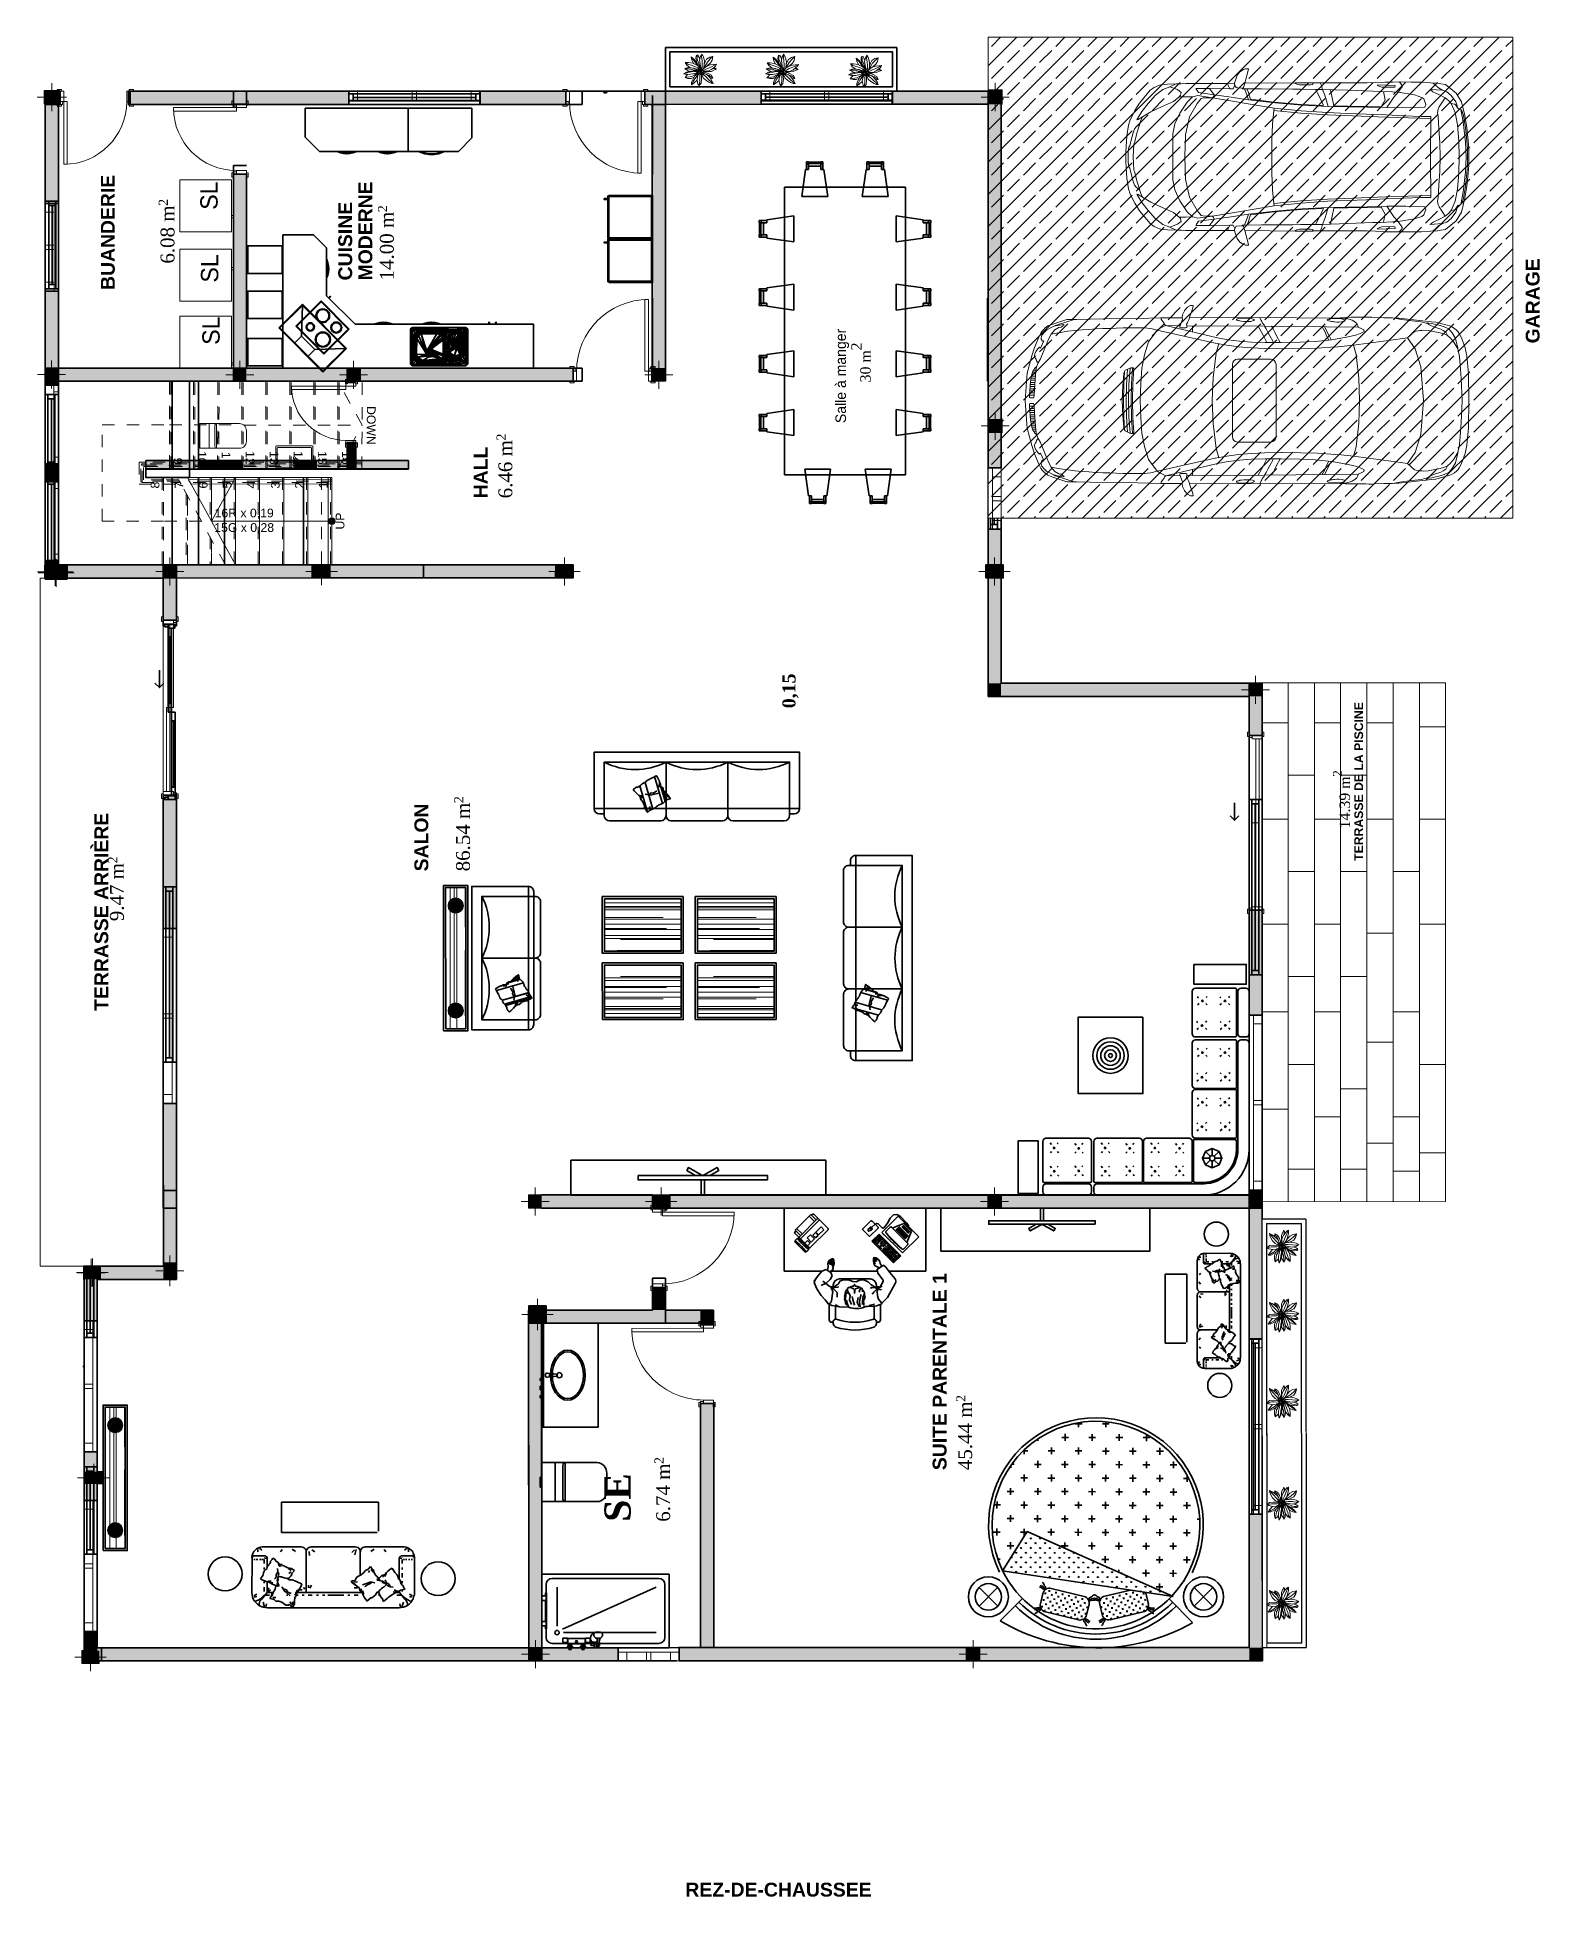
# Model space of a CAD drawing. Header units: millimetres. Extents: x -234375 to -184638, y -91483 to -70216.
# Drawn here: x -234375 to -217197, y -91483 to -70216 of the extents above; entities that cross this region are included whole.
import ezdxf

# ---------------------------------------------------------------- set-up
doc = ezdxf.new("R2010")
doc.units = ezdxf.units.MM
doc.header["$MEASUREMENT"] = 0
doc.linetypes.add('Dashed Small', pattern=[282.222222, 141.111111, -141.111111])
doc.linetypes.add('Wipeout_Contour', pattern=[20000, 0, -20000])
for name, color, linetype, lineweight in [('Dimensioning - General_Pen_No__1', 7, 'Continuous', 13), ('New_0_Pen_No__15', 214, 'Continuous', 25), ('New_0_Pen_No__16', 124, 'Continuous', 20), ('New_0_Pen_No__22', 8, 'Continuous', 35), ('New_0_Pen_No__7', 7, 'Continuous', 35), ('New_2D Drafting - General_Pen_No__1', 7, 'Continuous', 13), ('New_Archicad Doors_Pen_No__27', 7, 'Continuous', 35), ('New_Archicad Windows_Pen_No__27', 7, 'Continuous', 35), ('New_Drawing & Figure_Pen_No__11', 171, 'Continuous', 18), ('New_Drawing & Figure_Pen_No__13', 54, 'Continuous', 18), ('New_Drawing & Figure_Pen_No__15', 214, 'Continuous', 25), ('New_Drawing & Figure_Pen_No__16', 124, 'Continuous', 20), ('New_Drawing & Figure_Pen_No__2', 8, 'Continuous', 15), ('New_Drawing & Figure_Pen_No__22', 8, 'Continuous', 35), ('New_Drawing & Figure_Pen_No__7', 7, 'Continuous', 35), ('New_Interior - Furniture _Pen_No__1', 7, 'Continuous', 13), ('New_Interior - Stair & Railing_Pen_No__1', 7, 'Continuous', 13), ('New_Structural - Bearing_Pen_No__1', 7, 'Continuous', 13), ('New_Structural - Bearing_Pen_No__20', 1, 'Continuous', 0), ('New_Structural - Bearing_Pen_No__27', 7, 'Continuous', 35), ('New_Structural - Stair & Railing_Pen_No__1', 7, 'Continuous', 13), ('New_Structural - Stair & Railing_Pen_No__19', 255, 'Continuous', 0)]:
    doc.layers.add(name, color=color, linetype=linetype, lineweight=lineweight)
for name, color, linetype, lineweight, true_color in [('New_0_Pen_No__14', 42, 'Continuous', 18, 0xbd8b17), ('New_0_Pen_No__5', 161, 'Continuous', 25, 0x40a5ff), ('New_Archicad Doors_Pen_No__23', 30, 'Continuous', 20, 0xff6600), ('New_Archicad Doors_Pen_No__3', 30, 'Continuous', 18, 0xff6600), ('New_Archicad Windows_Pen_No__23', 30, 'Continuous', 20, 0xff6600), ('New_Archicad Windows_Pen_No__3', 30, 'Continuous', 18, 0xff6600), ('New_Drawing & Figure_Pen_No__14', 42, 'Continuous', 18, 0xbd8b17), ('New_Drawing & Figure_Pen_No__254', 254, 'Continuous', 13, 0xe8e8e8), ('New_Drawing & Figure_Pen_No__3', 30, 'Continuous', 18, 0xff6600), ('New_Drawing & Figure_Pen_No__5', 161, 'Continuous', 25, 0x40a5ff), ('New_Drawing & Figure_Pen_No__8', 14, 'Continuous', 35, 0xa80f02), ('New_Drawing & Figure_Pen_No__9', 135, 'Continuous', 13, 0x3dad99), ('New_Interior - Stair & Railing_Pen_No__91', 161, 'Continuous', 13, 0xaaaaff), ('New_Structural - Bearing_Pen_No__160', 33, 'Continuous', 20, 0xb4a35c), ('New_Structural - Bearing_Pen_No__87', 251, 'Continuous', 20, 0x6a6a6a), ('New_Structural - Stair & Railing_Pen_No__71', 161, 'Continuous', 20, 0xaaaaff), ('New_Structural - Stair & Railing_Pen_No__91', 161, 'Continuous', 13, 0xaaaaff)]:
    doc.layers.add(name, color=color, linetype=linetype, lineweight=lineweight, true_color=true_color)
for name, color, linetype in [('New_Archicad Doors', 7, 'Continuous'), ('New_Archicad Windows', 7, 'Continuous'), ('New_Drawing & Figure', 7, 'Continuous'), ('New_Interior - Furniture', 7, 'Continuous'), ('New_Interior - Stair & Railing', 7, 'Continuous'), ('New_Structural - Bearing', 7, 'Continuous'), ('New_Structural - Stair & Railing', 7, 'Continuous')]:
    doc.layers.add(name, color=color, linetype=linetype)
doc.styles.add('GENERATED_STYLE_1', font='arial.ttf')
doc.styles.add('GENERATED_STYLE_2', font='times.ttf')
doc.styles.add('GENERATED_STYLE_3', font='SitkaVF.ttf')
doc.styles.add('GENERATED_STYLE_4', font='times.ttf')
doc.styles.add('GENERATED_STYLE_5', font='arial.ttf')

msp = doc.modelspace()

# ---------------------------------------------------------------- texts
at = {"layer": 'Dimensioning - General_Pen_No__1', "color": 7, "linetype": 'Continuous', "lineweight": 13, "insert": (-225856, -77692), "char_height": 150, "attachment_point": 2, "rotation": 90, "style": 'GENERATED_STYLE_4'}
msp.add_mtext('\\A1;{\\pqc;\\fTimes New Roman|b1|i0|c0|p0;\\W1.000000;0,15}', dxfattribs=at)
at = {"layer": 'New_0_Pen_No__15', "color": 214, "linetype": 'Continuous', "lineweight": 25, "attachment_point": 7, "rotation": 90.0026, "style": 'GENERATED_STYLE_2'}
for s, insert, char_height in [('\\A1;{\\pql;\\fTimes New Roman|b0|i0|c0|p0;\\W1.000000;2}', (-232881, -72145), 104.66), ('\\A1;{\\pql;\\fTimes New Roman|b0|i0|c0|p0;\\W1.000000;6.08 m}', (-232802, -72806), 158.58), ('\\A1;{\\pql;\\fTimes New Roman|b0|i0|c0|p0;\\W1.000000;2}', (-230374, -72218), 104.66), ('\\A1;{\\pql;\\fTimes New Roman|b0|i0|c0|p0;\\W1.000000;14.00 m}', (-230295, -72998), 158.58), ('\\A1;{\\pql;\\fTimes New Roman|b0|i0|c0|p0;\\W1.000000;30\\fTimes New Roman|b0|i0|c0|p0;\\W1.000000; m}', (-224844, -74164), 120), ('\\A1;{\\pql;\\fTimes New Roman|b0|i0|c0|p0;\\W1.000000;2}', (-229019, -74829), 104.66), ('\\A1;{\\pql;\\fTimes New Roman|b0|i0|c0|p0;\\W1.000000;6.46 m}', (-228940, -75490), 158.58), ('\\A1;{\\pql;\\fTimes New Roman|b0|i0|c0|p0;\\W1.000000;2}', (-229503, -78976), 104.66), ('\\A1;{\\pql;\\fTimes New Roman|b0|i0|c0|p0;\\W1.000000;86.54 m}', (-229424, -79756), 158.58), ('\\A1;{\\pql;\\fTimes New Roman|b0|i0|c0|p0;\\W1.000000;2}', (-233459, -79665), 104.66), ('\\A1;{\\pql;\\fTimes New Roman|b0|i0|c0|p0;\\W1.000000;9.47 m}', (-233381, -80326), 158.58), ('\\A1;{\\pql;\\fTimes New Roman|b0|i0|c0|p0;\\W1.000000;2}', (-223763, -85824), 104.66), ('\\A1;{\\pql;\\fTimes New Roman|b0|i0|c0|p0;\\W1.000000;45.44 m}', (-223684, -86604), 158.58)]:
    msp.add_mtext(s, dxfattribs=dict(at, insert=insert, char_height=char_height))
at = {"layer": 'New_0_Pen_No__7', "color": 7, "linetype": 'Continuous', "lineweight": 35, "char_height": 158.58, "attachment_point": 7, "rotation": 90.0026, "style": 'GENERATED_STYLE_1'}
for s, insert in [('\\A1;{\\pql;\\fArial|b1|i0|c0|p0;\\W1.000000;BUANDERIE}', (-233486, -73107)), ('\\A1;{\\pql;\\fArial|b1|i0|c0|p0;\\W1.000000;MODERNE}', (-230542, -72998)), ('\\A1;{\\pql;\\fArial|b1|i0|c0|p0;\\W1.000000;CUISINE}', (-230772, -72998)), ('\\A1;{\\pql;\\fArial|b1|i0|c0|p0;\\W1.000000;GARAGE}', (-217197, -73718)), ('\\A1;{\\pql;\\fArial|b1|i0|c0|p0;\\W1.000000;HALL}', (-229226, -75490)), ('\\A1;{\\pql;\\fArial|b1|i0|c0|p0;\\W1.000000;TERRASSE ARRIÈRE}', (-233560, -81351)), ('\\A1;{\\pql;\\fArial|b1|i0|c0|p0;\\W1.000000;SALON}', (-229902, -79756)), ('\\A1;{\\pql;\\fArial|b1|i0|c0|p0;\\W1.000000;SUITE PARENTALE 1}', (-223977, -86604))]:
    msp.add_mtext(s, dxfattribs=dict(at, insert=insert))
at = {"layer": 'New_Drawing & Figure_Pen_No__15', "color": 214, "linetype": 'Continuous', "lineweight": 25, "attachment_point": 7, "rotation": 90.0026, "style": 'GENERATED_STYLE_2'}
for s, insert, char_height in [('\\A1;{\\pql;\\fTimes New Roman|b0|i0|c0|p0;\\W1.000000;2}', (-230374, -72218), 104.66), ('\\A1;{\\pql;\\fTimes New Roman|b0|i0|c0|p0;\\W1.000000;14.00 m}', (-230295, -72998), 158.58), ('\\A1;{\\pql;\\fTimes New Roman|b0|i0|c0|p0;\\W1.000000;2}', (-224949, -73799), 120), ('\\A1;{\\pql;\\fTimes New Roman|b0|i0|c0|p0;\\W1.000000;2}', (-229019, -74829), 104.66), ('\\A1;{\\pql;\\fTimes New Roman|b0|i0|c0|p0;\\W1.000000;6.46 m}', (-228940, -75490), 158.58), ('\\A1;{\\pql;\\fTimes New Roman|b0|i0|c0|p0;\\W1.000000;2}', (-219462, -78675), 100), ('\\A1;{\\pql;\\fTimes New Roman|b0|i0|c0|p0;\\W1.000000;14.39 m}', (-219364, -79265), 120), ('\\A1;{\\pql;\\fTimes New Roman|b0|i0|c0|p0;\\W1.000000;2}', (-229503, -78976), 104.66), ('\\A1;{\\pql;\\fTimes New Roman|b0|i0|c0|p0;\\W1.000000;86.54 m}', (-229424, -79756), 158.58), ('\\A1;{\\pql;\\fTimes New Roman|b0|i0|c0|p0;\\W1.000000;2}', (-233459, -79665), 104.66), ('\\A1;{\\pql;\\fTimes New Roman|b0|i0|c0|p0;\\W1.000000;9.47 m}', (-233381, -80326), 158.58), ('\\A1;{\\pql;\\fTimes New Roman|b0|i0|c0|p0;\\W1.000000;2}', (-223763, -85824), 104.66), ('\\A1;{\\pql;\\fTimes New Roman|b0|i0|c0|p0;\\W1.000000;45.44 m}', (-223684, -86604), 158.58), ('\\A1;{\\pql;\\fTimes New Roman|b0|i0|c0|p0;\\W1.000000;2}', (-227214, -86533), 104.66), ('\\A1;{\\pql;\\fTimes New Roman|b0|i0|c0|p0;\\W1.000000;6\\fTimes New Roman|b0|i0|c0|p0;\\W1.000000;.74 m}', (-227136, -87194), 158.58)]:
    msp.add_mtext(s, dxfattribs=dict(at, insert=insert, char_height=char_height))
at = {"layer": 'New_Drawing & Figure_Pen_No__7', "color": 7, "linetype": 'Continuous', "lineweight": 35, "attachment_point": 7}
for s, insert, char_height, rotation, style in [('\\A1;{\\pql;\\fArial|b1|i0|c0|p0;\\W1.000000;BUANDERIE}', (-233486, -73107), 158.58, 90.0026, 'GENERATED_STYLE_1'), ('\\A1;{\\pql;\\fSitka Text|b0|i0|c0|p0;\\W1.000000;SL}', (-232309, -72190), 198, 90.0026, 'GENERATED_STYLE_3'), ('\\A1;{\\pql;\\fArial|b1|i0|c0|p0;\\W1.000000;MODERNE}', (-230542, -72998), 158.58, 90.0026, 'GENERATED_STYLE_1'), ('\\A1;{\\pql;\\fArial|b1|i0|c0|p0;\\W1.000000;CUISINE}', (-230772, -72998), 158.58, 90.0026, 'GENERATED_STYLE_1'), ('\\A1;{\\pql;\\fSitka Text|b0|i0|c0|p0;\\W1.000000;SL}', (-232302, -73023), 198, 90.0026, 'GENERATED_STYLE_3'), ('\\A1;{\\pql;\\fSitka Text|b0|i0|c0|p0;\\W1.000000;SL}', (-232286, -73734), 198, 90.0026, 'GENERATED_STYLE_3'), ('\\A1;{\\pql;\\fSitka Text|b0|i0|c0|p0;\\W1.000000;Salle à manger}', (-225093, -74630), 120, 90.0026, 'GENERATED_STYLE_3'), ('\\A1;{\\pql;\\fArial|b1|i0|c0|p0;\\W1.000000;HALL}', (-229226, -75490), 158.58, 90.0026, 'GENERATED_STYLE_1'), ('\\A1;{\\pql;\\fArial|b1|i0|c0|p0;\\W1.000000;TERRASSE DE LA PISCINE}', (-219216, -79636), 100, 90.0026, 'GENERATED_STYLE_1'), ('\\A1;{\\pql;\\fArial|b1|i0|c0|p0;\\W1.000000;TERRASSE ARRIÈRE}', (-233560, -81351), 158.58, 90.0026, 'GENERATED_STYLE_1'), ('\\A1;{\\pql;\\fArial|b1|i0|c0|p0;\\W1.000000;SALON}', (-229902, -79756), 158.58, 90.0026, 'GENERATED_STYLE_1'), ('\\A1;{\\pql;\\fArial|b1|i0|c0|p0;\\W1.000000;SUITE PARENTALE 1}', (-223977, -86604), 158.58, 90.0026, 'GENERATED_STYLE_1'), ('\\A1;{\\pql;\\fTimes New Roman|b1|i0|c0|p0;\\W1.000000;SE}', (-227586, -87194), 300, 90.0026, 'GENERATED_STYLE_4'), ('\\A1;{\\pql;\\fArial|b1|i0|c0|p0;\\W1.000000;REZ-DE-CHAUSSEE}', (-226965, -91483), 158.58, 0.0026, 'GENERATED_STYLE_1')]:
    msp.add_mtext(s, dxfattribs=dict(at, insert=insert, char_height=char_height, rotation=rotation, style=style))

# ---------------------------------------------------------------- blocks, each defined once
blk = doc.blocks.new('Slab_2', base_point=(-219919, -88584))
at = {"layer": 'New_Structural - Bearing_Pen_No__1', "color": 7, "linetype": 'Continuous', "lineweight": 13, "flags": 128}
blk.add_lwpolyline([(-219919, -88584), (-219920, -83782), (-220320, -83782), (-220319, -88584)], close=True, dxfattribs=at)
blk = doc.blocks.new('Slab_3', base_point=(-223504, -75716))
at = {"color": 254, "linetype": 'Wipeout_Contour', "lineweight": 0, "ltscale": 929124.677204}
blk.add_wipeout([(-223504, -75716), (-217507, -75716), (-217507, -70216), (-223504, -70216)], dxfattribs=at).dxf.layer = 'New_Structural - Bearing'
at = {"layer": 'New_Structural - Bearing', "linetype": 'Continuous', "lineweight": 0, "true_color": 0x000000}
h = blk.add_hatch(dxfattribs=at)
h.set_pattern_fill('Solid___Dashed', color=18, style=0, pattern_type=2)
h.set_pattern_definition([(45, (0, 0), (-183.84776, 183.84776), []), (45, (-91.92, 91.92), (-183.84776, 183.84776), [195, -65])])
h.paths.add_polyline_path([(-223504, -75716), (-217507, -75716), (-217507, -70216), (-223504, -70216)])
at = {"layer": 'New_Structural - Bearing_Pen_No__1', "color": 7, "linetype": 'Continuous', "lineweight": 13, "flags": 128}
blk.add_lwpolyline([(-223504, -75716), (-217507, -75716), (-217507, -70216), (-223504, -70216)], close=True, dxfattribs=at)
blk = doc.blocks.new('Slab_4', base_point=(-234339, -84270))
at = {"layer": 'New_Structural - Bearing_Pen_No__1', "color": 7, "linetype": 'Continuous', "lineweight": 13, "flags": 128}
blk.add_lwpolyline([(-234339, -84270), (-232933, -84270), (-232933, -76402), (-234339, -76402)], close=True, dxfattribs=at)
blk = doc.blocks.new('Stair_2')
at = {"layer": 'New_Structural - Stair & Railing_Pen_No__71', "linetype": 'Continuous', "lineweight": 20, "true_color": 0xaaaaff}
blk.add_hatch(color=161, dxfattribs=at).paths.add_polyline_path([(-231007, -75714, 1), (-231007, -75789, 1)])
at = {"layer": 'New_Structural - Stair & Railing_Pen_No__1', "color": 7, "linetype": 'Dashed Small', "lineweight": 13}
for p, q in [((-232861, -74151), (-234133, -74151)), ((-234133, -74151), (-234133, -76252)), ((-232862, -75151), (-232861, -74151)), ((-232861, -74151), (-232862, -75151)), ((-232586, -74152), (-232861, -74151)), ((-232847, -75151), (-232846, -74151)), ((-232587, -75152), (-232586, -74152)), ((-232586, -74152), (-232587, -75152)), ((-232311, -74152), (-232586, -74152)), ((-232572, -75152), (-232571, -74152)), ((-232312, -75152), (-232311, -74152)), ((-232311, -74152), (-232312, -75152)), ((-232036, -74152), (-232311, -74152)), ((-232297, -75152), (-232296, -74152)), ((-232037, -75152), (-232036, -74152)), ((-232036, -74152), (-232037, -75152)), ((-231761, -74152), (-232036, -74152)), ((-232022, -75152), (-232021, -74152)), ((-231762, -75152), (-231761, -74152)), ((-231761, -74152), (-231762, -75152)), ((-231486, -74152), (-231761, -74152)), ((-231747, -75152), (-231746, -74152)), ((-231487, -75152), (-231486, -74152)), ((-231486, -74152), (-231487, -75152)), ((-231211, -74152), (-231486, -74152)), ((-231472, -75152), (-231471, -74152)), ((-231212, -75152), (-231211, -74152)), ((-231211, -74152), (-231212, -75152)), ((-230936, -74152), (-231211, -74152)), ((-231197, -75152), (-231196, -74152)), ((-230937, -75152), (-230936, -74152)), ((-230936, -74152), (-230937, -75152)), ((-230661, -74152), (-230936, -74152)), ((-230661, -74652), (-230936, -74152)), ((-230922, -75152), (-230921, -74152)), ((-230662, -75152), (-230661, -74152)), ((-233633, -75752), (-233633, -74651)), ((-233633, -74651), (-232861, -74651)), ((-232861, -74651), (-230936, -74652)), ((-230937, -75152), (-230661, -74652)), ((-230936, -74652), (-230661, -74652)), ((-233133, -75252), (-233133, -75151)), ((-233133, -75151), (-232862, -75151)), ((-232932, -75252), (-233133, -75252)), ((-232947, -75252), (-232947, -76252)), ((-232772, -75252), (-232932, -75252)), ((-232932, -75252), (-232932, -76252)), ((-232932, -76252), (-232932, -75252)), ((-232862, -75151), (-232587, -75152)), ((-232222, -76252), (-232772, -75252)), ((-232587, -75152), (-232312, -75152)), ((-232397, -75252), (-232397, -75724)), ((-232312, -75152), (-232037, -75152)), ((-232122, -75252), (-232122, -76224)), ((-232037, -75152), (-231762, -75152)), ((-231847, -75252), (-231847, -76252)), ((-231762, -75152), (-231487, -75152)), ((-231572, -75252), (-231572, -76252)), ((-231487, -75152), (-231212, -75152)), ((-231297, -75252), (-231297, -76252)), ((-231212, -75152), (-230937, -75152)), ((-231022, -75252), (-231022, -76252)), ((-230937, -75152), (-230662, -75152)), ((-232672, -75432), (-232672, -76252)), ((-232657, -75459), (-232657, -76252)), ((-232657, -76252), (-232657, -75459)), ((-232932, -75752), (-233633, -75752)), ((-232497, -75752), (-232932, -75752)), ((-232397, -75932), (-232397, -76252)), ((-232382, -75959), (-232382, -76252)), ((-232382, -76252), (-232382, -75959)), ((-234133, -76252), (-232932, -76252)), ((-232932, -76252), (-232657, -76252)), ((-232657, -76252), (-232382, -76252)), ((-232382, -76252), (-232222, -76252))]:
    blk.add_line(p, q, dxfattribs=at)
at = {"layer": 'New_Structural - Stair & Railing_Pen_No__1', "color": 7, "linetype": 'Continuous', "lineweight": 13}
for p, q in [((-232382, -75252), (-232657, -75252)), ((-232107, -76252), (-232657, -75252)), ((-232107, -75252), (-232382, -75252)), ((-232382, -75252), (-232382, -75752)), ((-232382, -75752), (-232382, -75252)), ((-232107, -75252), (-232382, -75752)), ((-231832, -75252), (-232107, -75252)), ((-232107, -75252), (-232107, -76252)), ((-232107, -76252), (-232107, -75252)), ((-231557, -75252), (-231832, -75252)), ((-231832, -75252), (-231832, -76252)), ((-231832, -76252), (-231832, -75252)), ((-231282, -75252), (-231557, -75252)), ((-231557, -75252), (-231557, -76252)), ((-231557, -76252), (-231557, -75252)), ((-231007, -75252), (-231282, -75252)), ((-231282, -75252), (-231282, -76252)), ((-231282, -76252), (-231282, -75252)), ((-231007, -76252), (-231007, -75252)), ((-231282, -75752), (-232382, -75752)), ((-232382, -75752), (-232107, -76252)), ((-231007, -75751), (-231282, -75752)), ((-232107, -76252), (-231832, -76252)), ((-231832, -76252), (-231557, -76252)), ((-231557, -76252), (-231282, -76252)), ((-231282, -76252), (-231007, -76252))]:
    blk.add_line(p, q, dxfattribs=at)
at = {"layer": 'New_Structural - Stair & Railing_Pen_No__1', "color": 7, "linetype": 'Continuous', "lineweight": 13, "flags": 128}
blk.add_lwpolyline([(-231007, -75714, 1), (-231007, -75789, 1)], format="xyb", close=True, dxfattribs=at)
at = {"layer": 'New_Structural - Stair & Railing_Pen_No__91', "color": 161, "linetype": 'Continuous', "lineweight": 13, "true_color": 0xaaaaff}
for p, q in [((-231047, -75252), (-232657, -75252)), ((-231047, -76252), (-231047, -75252)), ((-232107, -76252), (-231047, -76252))]:
    blk.add_line(p, q, dxfattribs=at)
at = {"layer": 'New_Structural - Stair & Railing_Pen_No__91', "color": 161, "linetype": 'Dashed Small', "lineweight": 13, "true_color": 0xaaaaff}
blk.add_line((-231125, -75252), (-231125, -76252), dxfattribs=at)
at = {"layer": 'New_Structural - Stair & Railing_Pen_No__1', "color": 7, "lineweight": 13, "char_height": 100, "attachment_point": 4, "style": 'GENERATED_STYLE_5'}
for s, insert, rotation in [('\\A1;{\\pql;\\fArial|b0|i0|c0|p0;\\W1.000000;DOWN}', (-230557, -74435), 269.9898), ('\\A1;{\\pql;\\fArial|b0|i0|c0|p0;\\W1.000000;UP}', (-230912, -75847), 90.0026)]:
    blk.add_mtext(s, dxfattribs=dict(at, insert=insert, rotation=rotation))
at = {"layer": 'New_Structural - Stair & Railing_Pen_No__19', "color": 255, "lineweight": 0, "char_height": 100, "attachment_point": 4, "style": 'GENERATED_STYLE_5'}
for s, insert, rotation in [('\\A1;{\\pql;\\fArial|b0|i0|c0|p0;\\W1.000000;9}', (-232767, -75025), 269.9898), ('\\A1;{\\pql;\\fArial|b0|i0|c0|p0;\\W1.000000;10}', (-232492, -74949), 269.9898), ('\\A1;{\\pql;\\fArial|b0|i0|c0|p0;\\W1.000000;11}', (-232216, -74959), 269.9898), ('\\A1;{\\pql;\\fArial|b0|i0|c0|p0;\\W1.000000;12}', (-231941, -74949), 269.9898), ('\\A1;{\\pql;\\fArial|b0|i0|c0|p0;\\W1.000000;13}', (-231667, -74949), 269.9898), ('\\A1;{\\pql;\\fArial|b0|i0|c0|p0;\\W1.000000;14}', (-231391, -74949), 269.9898), ('\\A1;{\\pql;\\fArial|b0|i0|c0|p0;\\W1.000000;15}', (-231117, -74949), 269.9898), ('\\A1;{\\pql;\\fArial|b0|i0|c0|p0;\\W1.000000;16}', (-230842, -74949), 269.9898), ('\\A1;{\\pql;\\fArial|b0|i0|c0|p0;\\W1.000000;8}', (-233027, -75378), 90.0026), ('\\A1;{\\pql;\\fArial|b0|i0|c0|p0;\\W1.000000;7}', (-232753, -75378), 90.0026), ('\\A1;{\\pql;\\fArial|b0|i0|c0|p0;\\W1.000000;6}', (-232477, -75378), 90.0026), ('\\A1;{\\pql;\\fArial|b0|i0|c0|p0;\\W1.000000;5}', (-232202, -75378), 90.0026), ('\\A1;{\\pql;\\fArial|b0|i0|c0|p0;\\W1.000000;4}', (-231928, -75378), 90.0026), ('\\A1;{\\pql;\\fArial|b0|i0|c0|p0;\\W1.000000;3}', (-231652, -75378), 90.0026), ('\\A1;{\\pql;\\fArial|b0|i0|c0|p0;\\W1.000000;2}', (-231378, -75378), 90.0026), ('\\A1;{\\pql;\\fArial|b0|i0|c0|p0;\\W1.000000;1}', (-231103, -75378), 90.0026)]:
    blk.add_mtext(s, dxfattribs=dict(at, insert=insert, rotation=rotation))
at = {"layer": 'New_Structural - Stair & Railing_Pen_No__71', "color": 161, "lineweight": 20, "true_color": 0xaaaaff, "char_height": 100, "rotation": 0.0026, "style": 'GENERATED_STYLE_5'}
for s, insert, attachment_point in [('\\A1;{\\pqc;\\pt0,7100;\\fArial|b0|i0|c0|p0;\\W1.000000;16R x \\fArial|b0|i0|c0|p0;\\W1.000000;0,19\\fArial|b0|i0|c0|p0;\\W1.000000;\\A1{\\H.66x;\\S^  ;}\\fArial|b0|i0|c0|p0;\\W1.000000;\\fArial|b0|i0|c0|p0;\\W1.000000;\\fArial|b0|i0|c0|p0;\\W1.000000;\\fArial|b0|i0|c0|p0;\\W1.000000;\\A1{\\H.66x;\\S^  ;}\\fArial|b0|i0|c0|p0;\\W1.000000;\\fArial|b0|i0|c0|p0;\\W1.000000;\\fArial|b0|i0|c0|p0;\\W1.000000;\\fArial|b0|i0|c0|p0;\\W1.000000;\\A1{\\H.66x;\\S^  ;}\\fArial|b0|i0|c0|p0;\\W1.000000;}', (-231970, -75737), 8), ('\\A1;{\\pqc;\\pt0,7100;\\fArial|b0|i0|c0|p0;\\W1.000000;15G x \\fArial|b0|i0|c0|p0;\\W1.000000;0,28\\fArial|b0|i0|c0|p0;\\W1.000000;\\A1{\\H.66x;\\S^  ;}\\fArial|b0|i0|c0|p0;\\W1.000000;\\fArial|b0|i0|c0|p0;\\W1.000000;\\fArial|b0|i0|c0|p0;\\W1.000000;\\fArial|b0|i0|c0|p0;\\W1.000000;\\A1{\\H.66x;\\S^  ;}\\fArial|b0|i0|c0|p0;\\W1.000000;\\fArial|b0|i0|c0|p0;\\W1.000000;\\fArial|b0|i0|c0|p0;\\W1.000000;\\fArial|b0|i0|c0|p0;\\W1.000000;\\A1{\\H.66x;\\S^  ;}\\fArial|b0|i0|c0|p0;\\W1.000000;}', (-231970, -75774), 2)]:
    blk.add_mtext(s, dxfattribs=dict(at, insert=insert, attachment_point=attachment_point))
blk = doc.blocks.new('Wall_36', base_point=(-220383, -83607))
at = {"layer": 'New_Structural - Bearing_Pen_No__160', "linetype": 'Continuous', "lineweight": 0, "true_color": 0x5a512e}
for points in [[(-228608, -83457), (-228608, -83607), (-227342, -83607), (-227342, -83457)], [(-227141, -83457), (-227141, -83607), (-223505, -83607), (-223505, -83459), (-223355, -83459), (-223355, -83607), (-220383, -83607), (-220383, -83457)]]:
    blk.add_hatch(color=59, dxfattribs=at).paths.add_polyline_path(points)
at = {"layer": 'New_Structural - Bearing_Pen_No__27', "color": 7, "linetype": 'Continuous', "lineweight": 35, "flags": 128}
for points in [[(-227342, -83457), (-228608, -83457)], [(-220383, -83457), (-227141, -83457)], [(-220383, -83607), (-220383, -83457)], [(-228608, -83607), (-227342, -83607)], [(-227141, -83607), (-223505, -83607)], [(-223355, -83607), (-220383, -83607)]]:
    blk.add_lwpolyline(points, dxfattribs=at)
blk = doc.blocks.new('2-Sash Sliding Window_6')
at = {"layer": 'New_Archicad Windows_Pen_No__23', "color": 30, "linetype": 'Continuous', "lineweight": 20, "true_color": 0xff6600}
for p, q in [((-350, 0), (-250, 0)), ((-250, 0), (-250, -100)), ((-25, -100), (-25, 0)), ((-25, 0), (25, 0)), ((-25, 0), (25, 0)), ((25, 0), (25, -100)), ((250, -100), (250, 0)), ((250, 0), (350, 0)), ((-250, -100), (-350, -100)), ((25, -100), (-25, -100)), ((25, -100), (-25, -100)), ((350, -100), (250, -100))]:
    blk.add_line(p, q, dxfattribs=at)
at = {"layer": 'New_Archicad Windows_Pen_No__27', "color": 7, "linetype": 'Continuous', "lineweight": 35}
for p, q in [((-350, 0), (-350, 50)), ((-350, -100), (-350, 0)), ((-350, -100), (-350, 0)), ((350, 0), (350, 50)), ((350, -100), (350, 0)), ((350, -100), (350, 0))]:
    blk.add_line(p, q, dxfattribs=at)
at = {"layer": 'New_Archicad Windows_Pen_No__3', "color": 30, "linetype": 'Continuous', "lineweight": 18, "true_color": 0xff6600}
for p, q in [((-350, 50), (350, 50)), ((-250, 0), (-25, 0)), ((25, 0), (250, 0)), ((-350, -100), (350, -100)), ((-25, -100), (-250, -100)), ((250, -100), (25, -100))]:
    blk.add_line(p, q, dxfattribs=at)
blk = doc.blocks.new('Wall_37', base_point=(-220369, -88784))
at = {"layer": 'New_Structural - Bearing_Pen_No__160', "linetype": 'Continuous', "lineweight": 0, "true_color": 0x5a512e}
for points in [[(-233688, -88636), (-233838, -88636), (-233838, -88667), (-233719, -88667)], [(-233719, -88667), (-233688, -88667), (-233688, -88636)], [(-228755, -88635), (-233688, -88636), (-233688, -88667), (-233665, -88667), (-233665, -88786), (-227735, -88785), (-227735, -88635), (-228606, -88635), (-228606, -88785), (-228755, -88785)], [(-220369, -88634), (-220519, -88634), (-220369, -88784)], [(-220519, -88634), (-220519, -88784), (-220369, -88784)]]:
    blk.add_hatch(color=59, dxfattribs=at).paths.add_polyline_path(points)
h = blk.add_hatch(color=59, dxfattribs=at)
h.paths.add_polyline_path([(-227035, -88635), (-227035, -88785), (-220519, -88784), (-220519, -88634)])
h.paths.add_polyline_path([(-223746, -88780), (-223746, -88640), (-223606, -88640), (-223606, -88780)], flags=0)
at = {"layer": 'New_Structural - Bearing_Pen_No__27', "color": 7, "linetype": 'Continuous', "lineweight": 35}
for p, q in [((-227735, -88685), (-227735, -88635)), ((-227035, -88685), (-227035, -88635)), ((-227735, -88785), (-227735, -88685)), ((-227035, -88785), (-227035, -88685))]:
    blk.add_line(p, q, dxfattribs=at)
at = {"layer": 'New_Structural - Bearing_Pen_No__27', "color": 7, "linetype": 'Continuous', "lineweight": 35, "flags": 128}
for points in [[(-233838, -88667), (-233838, -88636)], [(-228755, -88635), (-233688, -88636)], [(-227735, -88635), (-228606, -88635)], [(-220519, -88634), (-227035, -88635)], [(-220369, -88784), (-220369, -88634)], [(-233665, -88786), (-227735, -88785)], [(-227035, -88785), (-220369, -88784)]]:
    blk.add_lwpolyline(points, dxfattribs=at)
at = {"layer": 'New_Archicad Windows', "color": 21, "linetype": 'Continuous', "lineweight": 18, "true_color": 0xff9955, "zscale": 1000, "rotation": 0.0075084501445861}
blk.add_blockref('2-Sash Sliding Window_6', (-227385, -88685), dxfattribs=at)
blk = doc.blocks.new('Wall_38', base_point=(-220370, -77755))
at = {"layer": 'New_Structural - Bearing_Pen_No__160', "linetype": 'Continuous', "lineweight": 0, "true_color": 0x5a512e}
for points in [[(-223505, -77605), (-223505, -77755), (-223355, -77605)], [(-223355, -77605), (-223505, -77755), (-223355, -77755)], [(-223355, -77755), (-220520, -77755), (-220520, -77605), (-223355, -77605)], [(-220520, -77755), (-220370, -77755), (-220370, -77605), (-220378, -77613), (-220378, -77750), (-220515, -77750)], [(-220370, -77605), (-220520, -77605), (-220520, -77755), (-220515, -77750), (-220518, -77750), (-220518, -77610), (-220378, -77610), (-220378, -77613)]]:
    blk.add_hatch(color=59, dxfattribs=at).paths.add_polyline_path(points)
at = {"layer": 'New_Structural - Bearing_Pen_No__27', "color": 7, "linetype": 'Continuous', "lineweight": 35, "flags": 128}
for points in [[(-223505, -77755), (-223505, -77605)], [(-220370, -77605), (-223355, -77605)], [(-220370, -77605), (-220370, -77755)], [(-223505, -77755), (-220520, -77755)]]:
    blk.add_lwpolyline(points, dxfattribs=at)
blk = doc.blocks.new('2-Sash Sliding Window_2')
at = {"layer": 'New_Archicad Windows_Pen_No__23', "color": 30, "linetype": 'Continuous', "lineweight": 20, "true_color": 0xff6600}
for p, q in [((-1000, 0), (-900, 0)), ((-900, 0), (-900, -100)), ((-25, -100), (-25, 0)), ((-25, 0), (25, 0)), ((-25, 0), (25, 0)), ((25, 0), (25, -100)), ((900, -100), (900, 0)), ((900, 0), (1000, 0)), ((-900, -100), (-1000, -100)), ((25, -100), (-25, -100)), ((25, -100), (-25, -100)), ((1000, -100), (900, -100))]:
    blk.add_line(p, q, dxfattribs=at)
at = {"layer": 'New_Archicad Windows_Pen_No__27', "color": 7, "linetype": 'Continuous', "lineweight": 35}
for p, q in [((-1000, 0), (-1000, 50)), ((-1000, -100), (-1000, 0)), ((-1000, -100), (-1000, 0)), ((1000, 0), (1000, 50)), ((1000, -100), (1000, 0)), ((1000, -100), (1000, 0))]:
    blk.add_line(p, q, dxfattribs=at)
at = {"layer": 'New_Archicad Windows_Pen_No__3', "color": 30, "linetype": 'Continuous', "lineweight": 18, "true_color": 0xff6600}
for p, q in [((-1000, 50), (1000, 50)), ((-900, 0), (-25, 0)), ((25, 0), (900, 0)), ((-1000, -100), (1000, -100)), ((-25, -100), (-900, -100)), ((900, -100), (25, -100))]:
    blk.add_line(p, q, dxfattribs=at)
blk = doc.blocks.new('Sliding Door_2')
at = {"layer": 'New_Archicad Doors_Pen_No__23', "color": 30, "linetype": 'Continuous', "lineweight": 20, "true_color": 0xff6600}
for p, q in [((-960, 0), (-1000, 0)), ((-1000, 0), (-1000, -115)), ((-960, -115), (-960, 0)), ((1000, 0), (960, 0)), ((960, 0), (960, -115)), ((1000, -115), (1000, 0)), ((-1000, -115), (-960, -115)), ((960, -115), (1000, -115))]:
    blk.add_line(p, q, dxfattribs=at)
at = {"layer": 'New_Archicad Doors_Pen_No__27', "color": 7, "linetype": 'Continuous', "lineweight": 35}
for p, q in [((-1000, 35), (-1037, 35)), ((-1000, 35), (-1037, 35)), ((-1000, 0), (-1000, 35)), ((-1000, 0), (-1000, 35)), ((-1000, -115), (-1000, 0)), ((-1000, -115), (-1000, 0)), ((1000, 0), (1000, 35)), ((1000, 0), (1000, 35)), ((1000, 35), (1037, 35)), ((1000, 35), (1037, 35)), ((1000, -115), (1000, 0)), ((1000, -115), (1000, 0)), ((-1000, -115), (-1037, -115)), ((-1000, -115), (-1037, -115)), ((1000, -115), (1037, -115)), ((1000, -115), (1037, -115))]:
    blk.add_line(p, q, dxfattribs=at)
at = {"layer": 'New_Archicad Doors_Pen_No__3', "color": 30, "linetype": 'Continuous', "lineweight": 18, "true_color": 0xff6600}
for p, q in [((-987, 54), (-1037, 54)), ((-1037, 54), (-1037, 35)), ((-1037, 35), (-987, 35)), ((-975, 35), (-1000, 35)), ((-1000, 35), (-1000, 0)), ((-1000, 0), (-975, 0)), ((-987, 35), (-987, 54)), ((-975, 0), (-975, 35)), ((0, 0), (960, 0)), ((0, -40), (0, 0)), ((960, 0), (960, -40)), ((1000, 35), (975, 35)), ((975, 35), (975, 0)), ((975, 0), (1000, 0)), ((1037, 54), (987, 54)), ((987, 54), (987, 35)), ((987, 35), (1037, 35)), ((1000, 0), (1000, 35)), ((1037, 35), (1037, 54)), ((-987, -115), (-1037, -115)), ((-1037, -115), (-1037, -134)), ((-1037, -134), (-987, -134)), ((-987, -134), (-987, -115)), ((-960, -40), (0, -40)), ((-960, -80), (-960, -40)), ((0, -80), (-960, -80)), ((960, -40), (0, -40)), ((0, -40), (0, -80)), ((1037, -115), (987, -115)), ((987, -115), (987, -134)), ((987, -134), (1037, -134)), ((1037, -134), (1037, -115))]:
    blk.add_line(p, q, dxfattribs=at)
blk = doc.blocks.new('Wall_39', base_point=(-220370, -83607))
at = {"layer": 'New_Structural - Bearing_Pen_No__160', "linetype": 'Continuous', "lineweight": 0, "true_color": 0x5a512e}
for points in [[(-220520, -77755), (-220520, -78201), (-220370, -78201), (-220370, -77755)], [(-220520, -80201), (-220520, -81401), (-220370, -81401), (-220370, -80201)], [(-220520, -83401), (-220520, -83607), (-220370, -83607), (-220370, -83401)]]:
    blk.add_hatch(color=59, dxfattribs=at).paths.add_polyline_path(points)
at = {"layer": 'New_Structural - Bearing_Pen_No__27', "color": 7, "linetype": 'Continuous', "lineweight": 35}
for p, q in [((-220520, -78201), (-220520, -78164)), ((-220485, -78201), (-220520, -78201)), ((-220370, -78201), (-220485, -78201)), ((-220370, -78201), (-220370, -78164)), ((-220520, -80201), (-220520, -80238)), ((-220485, -80201), (-220520, -80201)), ((-220370, -80201), (-220485, -80201)), ((-220370, -80201), (-220370, -80238)), ((-220470, -81401), (-220520, -81401)), ((-220370, -81401), (-220470, -81401)), ((-220470, -83401), (-220520, -83401)), ((-220370, -83401), (-220470, -83401))]:
    blk.add_line(p, q, dxfattribs=at)
at = {"layer": 'New_Structural - Bearing_Pen_No__27', "color": 7, "linetype": 'Continuous', "lineweight": 35, "flags": 128}
for points in [[(-220520, -77755), (-220520, -78201)], [(-220370, -78201), (-220370, -77755)], [(-220520, -80201), (-220520, -81401)], [(-220370, -81401), (-220370, -80201)], [(-220520, -83401), (-220520, -83607)], [(-220370, -83607), (-220370, -83401)]]:
    blk.add_lwpolyline(points, dxfattribs=at)
at = {"layer": 'New_Archicad Doors', "color": 21, "linetype": 'Continuous', "lineweight": 18, "true_color": 0xff9955, "xscale": -0.9999999999999999, "zscale": 1000, "rotation": 90.00160449471812}
blk.add_blockref('Sliding Door_2', (-220485, -79201), dxfattribs=at)
at = {"layer": 'New_Archicad Windows', "color": 21, "linetype": 'Continuous', "lineweight": 18, "true_color": 0xff9955, "zscale": 1000, "rotation": 90.00160449471812}
blk.add_blockref('2-Sash Sliding Window_2', (-220470, -82401), dxfattribs=at)
blk = doc.blocks.new('Wall_40', base_point=(-220370, -83607))
at = {"layer": 'New_Structural - Bearing_Pen_No__160', "linetype": 'Continuous', "lineweight": 0, "true_color": 0x5a512e}
for points in [[(-220370, -83607), (-220520, -83607), (-220520, -85107), (-220370, -85107)], [(-220370, -87107), (-220520, -87107), (-220519, -88634), (-220369, -88634)]]:
    blk.add_hatch(color=59, dxfattribs=at).paths.add_polyline_path(points)
at = {"layer": 'New_Structural - Bearing_Pen_No__27', "color": 7, "linetype": 'Continuous', "lineweight": 35}
for p, q in [((-220470, -85107), (-220520, -85107)), ((-220370, -85107), (-220470, -85107)), ((-220470, -87107), (-220520, -87107)), ((-220370, -87107), (-220470, -87107))]:
    blk.add_line(p, q, dxfattribs=at)
at = {"layer": 'New_Structural - Bearing_Pen_No__27', "color": 7, "linetype": 'Continuous', "lineweight": 35, "flags": 128}
for points in [[(-220520, -83607), (-220520, -85107)], [(-220370, -85107), (-220370, -83607)], [(-220520, -87107), (-220519, -88634)], [(-220369, -88634), (-220370, -87107)]]:
    blk.add_lwpolyline(points, dxfattribs=at)
at = {"layer": 'New_Archicad Windows', "color": 21, "linetype": 'Continuous', "lineweight": 18, "true_color": 0xff9955, "zscale": 1000, "rotation": 90.00517873000538}
blk.add_blockref('2-Sash Sliding Window_2', (-220470, -86107), dxfattribs=at)
blk = doc.blocks.new('Wall_41', base_point=(-228608, -84924))
at = {"layer": 'New_Structural - Bearing_Pen_No__160', "linetype": 'Continuous', "lineweight": 0, "true_color": 0x5a512e}
for points in [[(-228758, -84774), (-228758, -84924), (-228756, -84924), (-228756, -84776)], [(-228758, -84774), (-228756, -84776), (-228756, -84774)], [(-226792, -84774), (-228556, -84774), (-228556, -84924), (-226792, -84924)], [(-226792, -84924), (-226642, -84924), (-226642, -84774)], [(-226792, -84774), (-226792, -84924), (-226642, -84774)]]:
    blk.add_hatch(color=59, dxfattribs=at).paths.add_polyline_path(points)
at = {"layer": 'New_Structural - Bearing_Pen_No__27', "color": 7, "linetype": 'Continuous', "lineweight": 35, "flags": 128}
for points in [[(-228758, -84774), (-228758, -84924)], [(-228756, -84774), (-228758, -84774)], [(-227342, -84774), (-228556, -84774)], [(-226642, -84774), (-227192, -84774)], [(-226642, -84774), (-226642, -84924)], [(-228556, -84924), (-226792, -84924)]]:
    blk.add_lwpolyline(points, dxfattribs=at)
blk = doc.blocks.new('Door_2')
at = {"layer": 'New_Archicad Doors_Pen_No__23', "color": 30, "linetype": 'Continuous', "lineweight": 20, "true_color": 0xff6600}
for p, q in [((-410, 0), (-450, 0)), ((-450, 0), (-450, -115)), ((-410, -115), (-410, 0)), ((450, 0), (410, 0)), ((410, 0), (410, -115)), ((450, -115), (450, 0)), ((-450, -115), (-410, -115)), ((410, -115), (450, -115))]:
    blk.add_line(p, q, dxfattribs=at)
at = {"layer": 'New_Archicad Doors_Pen_No__27', "color": 7, "linetype": 'Continuous', "lineweight": 35}
for p, q in [((-450, 35), (-487, 35)), ((-450, 35), (-487, 35)), ((-450, 0), (-450, 35)), ((-450, 0), (-450, 35)), ((-450, -115), (-450, 0)), ((-450, -115), (-450, 0)), ((450, 0), (450, 35)), ((450, 0), (450, 35)), ((450, 35), (487, 35)), ((450, 35), (487, 35)), ((450, -115), (450, 0)), ((450, -115), (450, 0)), ((-450, -115), (-487, -115)), ((-450, -115), (-487, -115)), ((450, -115), (487, -115)), ((450, -115), (487, -115))]:
    blk.add_line(p, q, dxfattribs=at)
at = {"layer": 'New_Archicad Doors_Pen_No__3', "color": 30, "linetype": 'Continuous', "lineweight": 18, "true_color": 0xff6600}
for p, q in [((370, 0), (370, 820)), ((370, 820), (410, 820)), ((410, 820), (410, 0)), ((-437, 54), (-487, 54)), ((-487, 54), (-487, 35)), ((-487, 35), (-437, 35)), ((-425, 35), (-450, 35)), ((-450, 35), (-450, 0)), ((-450, 0), (-425, 0)), ((-437, 35), (-437, 54)), ((-425, 0), (-425, 35)), ((410, 0), (370, 0)), ((450, 35), (425, 35)), ((425, 35), (425, 0)), ((425, 0), (450, 0)), ((487, 54), (437, 54)), ((437, 54), (437, 35)), ((437, 35), (487, 35)), ((450, 0), (450, 35)), ((487, 35), (487, 54)), ((-437, -115), (-487, -115)), ((-487, -115), (-487, -134)), ((-487, -134), (-437, -134)), ((-437, -134), (-437, -115)), ((487, -115), (437, -115)), ((437, -115), (437, -134)), ((437, -134), (487, -134)), ((487, -134), (487, -115))]:
    blk.add_line(p, q, dxfattribs=at)
blk.add_arc((410, 0), 820, 90, 180, dxfattribs=at)
blk = doc.blocks.new('Wall_42', base_point=(-227192, -84924))
at = {"layer": 'New_Structural - Bearing_Pen_No__160', "linetype": 'Continuous', "lineweight": 0, "true_color": 0x5a512e}
for points in [[(-227192, -83607), (-227342, -83607), (-227342, -83614), (-227192, -83614)], [(-227192, -84514), (-227342, -84514), (-227342, -84774), (-227192, -84774)]]:
    blk.add_hatch(color=59, dxfattribs=at).paths.add_polyline_path(points)
at = {"layer": 'New_Structural - Bearing_Pen_No__27', "color": 7, "linetype": 'Continuous', "lineweight": 35}
for p, q in [((-227342, -83614), (-227342, -83577)), ((-227192, -83614), (-227192, -83577)), ((-227342, -83614), (-227227, -83614)), ((-227227, -83614), (-227192, -83614)), ((-227342, -84514), (-227342, -84551)), ((-227342, -84514), (-227227, -84514)), ((-227227, -84514), (-227192, -84514)), ((-227192, -84514), (-227192, -84551))]:
    blk.add_line(p, q, dxfattribs=at)
at = {"layer": 'New_Structural - Bearing_Pen_No__27', "color": 7, "linetype": 'Continuous', "lineweight": 35, "flags": 128}
for points in [[(-227342, -83607), (-227342, -83614)], [(-227192, -83614), (-227192, -83607)], [(-227342, -84514), (-227342, -84774)], [(-227192, -84774), (-227192, -84514)]]:
    blk.add_lwpolyline(points, dxfattribs=at)
at = {"layer": 'New_Archicad Doors', "color": 21, "linetype": 'Continuous', "lineweight": 18, "true_color": 0xff9955, "xscale": -1, "zscale": 1000, "rotation": 270.0025245731672}
blk.add_blockref('Door_2', (-227227, -84064), dxfattribs=at)
blk = doc.blocks.new('Wall_43', base_point=(-227193, -70985))
at = {"layer": 'New_Structural - Bearing_Pen_No__160', "linetype": 'Continuous', "lineweight": 0, "true_color": 0x5a512e}
for points in [[(-227193, -74001), (-227193, -70985), (-227343, -70985), (-227343, -74001)], [(-227193, -74001), (-227193, -74001), (-227193, -74151), (-227193, -74151)], [(-227193, -74151), (-227193, -74151), (-227193, -74151)]]:
    blk.add_hatch(color=59, dxfattribs=at).paths.add_polyline_path(points)
at = {"layer": 'New_Structural - Bearing_Pen_No__27', "color": 7, "linetype": 'Continuous', "lineweight": 35, "flags": 128}
for points in [[(-227343, -70985), (-227343, -74001)], [(-227343, -70985), (-227193, -70985)], [(-227193, -74151), (-227193, -70985)]]:
    blk.add_lwpolyline(points, dxfattribs=at)
blk = doc.blocks.new('Wall_44', base_point=(-223355, -70834))
at = {"layer": 'New_Structural - Bearing_Pen_No__160', "linetype": 'Continuous', "lineweight": 0, "true_color": 0x5a512e}
for points in [[(-223505, -70834), (-223505, -70984), (-223505, -70984), (-223505, -70834)], [(-223505, -70984), (-223505, -70984), (-223505, -70984)], [(-223355, -70984), (-223505, -70984), (-223505, -74581), (-223355, -74581)], [(-223505, -74741), (-223505, -75143), (-223355, -75143), (-223355, -74741)], [(-223355, -75843), (-223505, -75843), (-223505, -76251), (-223355, -76251)], [(-223505, -76401), (-223505, -77605), (-223355, -77605), (-223355, -76401)]]:
    blk.add_hatch(color=59, dxfattribs=at).paths.add_polyline_path(points)
at = {"layer": 'New_Structural - Bearing_Pen_No__27', "color": 7, "linetype": 'Continuous', "lineweight": 35}
for p, q in [((-223455, -75143), (-223505, -75143)), ((-223355, -75143), (-223455, -75143)), ((-223455, -75843), (-223505, -75843)), ((-223355, -75843), (-223455, -75843))]:
    blk.add_line(p, q, dxfattribs=at)
at = {"layer": 'New_Structural - Bearing_Pen_No__27', "color": 7, "linetype": 'Continuous', "lineweight": 35, "flags": 128}
for points in [[(-223505, -70834), (-223505, -70834)], [(-223505, -70984), (-223505, -74581)], [(-223355, -74581), (-223355, -70984)], [(-223505, -74741), (-223505, -75143)], [(-223355, -75143), (-223355, -74741)], [(-223505, -75843), (-223505, -76251)], [(-223355, -76251), (-223355, -75843)], [(-223505, -76401), (-223505, -77605)], [(-223355, -77605), (-223355, -76401)]]:
    blk.add_lwpolyline(points, dxfattribs=at)
at = {"layer": 'New_Archicad Windows', "color": 21, "linetype": 'Continuous', "lineweight": 18, "true_color": 0xff9955, "xscale": -0.9999999999999997, "zscale": 1000, "rotation": 90.00257084281272}
blk.add_blockref('2-Sash Sliding Window_6', (-223455, -75493), dxfattribs=at)
blk = doc.blocks.new('2-Sash Sliding Window_7')
at = {"layer": 'New_Archicad Windows_Pen_No__23', "color": 30, "linetype": 'Continuous', "lineweight": 20, "true_color": 0xff6600}
for p, q in [((-750, 0), (-650, 0)), ((-650, 0), (-650, -100)), ((-25, -100), (-25, 0)), ((-25, 0), (25, 0)), ((-25, 0), (25, 0)), ((25, 0), (25, -100)), ((650, -100), (650, 0)), ((650, 0), (750, 0)), ((-650, -100), (-750, -100)), ((25, -100), (-25, -100)), ((25, -100), (-25, -100)), ((750, -100), (650, -100))]:
    blk.add_line(p, q, dxfattribs=at)
at = {"layer": 'New_Archicad Windows_Pen_No__27', "color": 7, "linetype": 'Continuous', "lineweight": 35}
for p, q in [((-750, 0), (-750, -100)), ((-750, 0), (-750, -100)), ((750, 0), (750, -100)), ((750, 0), (750, -100)), ((-750, -100), (-750, -150)), ((750, -100), (750, -150))]:
    blk.add_line(p, q, dxfattribs=at)
at = {"layer": 'New_Archicad Windows_Pen_No__3', "color": 30, "linetype": 'Continuous', "lineweight": 18, "true_color": 0xff6600}
for p, q in [((-750, 0), (750, 0)), ((-650, 0), (-25, 0)), ((25, 0), (650, 0)), ((-750, -150), (750, -150)), ((-25, -100), (-650, -100)), ((650, -100), (25, -100))]:
    blk.add_line(p, q, dxfattribs=at)
blk = doc.blocks.new('2-Sash Sliding Window_3')
at = {"layer": 'New_Archicad Windows_Pen_No__23', "color": 30, "linetype": 'Continuous', "lineweight": 20, "true_color": 0xff6600}
for p, q in [((-750, 0), (-650, 0)), ((-650, 0), (-650, -100)), ((-25, -100), (-25, 0)), ((-25, 0), (25, 0)), ((-25, 0), (25, 0)), ((25, 0), (25, -100)), ((650, -100), (650, 0)), ((650, 0), (750, 0)), ((-650, -100), (-750, -100)), ((25, -100), (-25, -100)), ((25, -100), (-25, -100)), ((750, -100), (650, -100))]:
    blk.add_line(p, q, dxfattribs=at)
at = {"layer": 'New_Archicad Windows_Pen_No__27', "color": 7, "linetype": 'Continuous', "lineweight": 35}
for p, q in [((-750, 0), (-750, 50)), ((-750, -100), (-750, 0)), ((-750, -100), (-750, 0)), ((750, 0), (750, 50)), ((750, -100), (750, 0)), ((750, -100), (750, 0))]:
    blk.add_line(p, q, dxfattribs=at)
at = {"layer": 'New_Archicad Windows_Pen_No__3', "color": 30, "linetype": 'Continuous', "lineweight": 18, "true_color": 0xff6600}
for p, q in [((-750, 50), (750, 50)), ((-650, 0), (-25, 0)), ((25, 0), (650, 0)), ((-750, -100), (750, -100)), ((-25, -100), (-650, -100)), ((650, -100), (25, -100))]:
    blk.add_line(p, q, dxfattribs=at)
blk = doc.blocks.new('Door')
at = {"layer": 'New_Archicad Doors_Pen_No__23', "color": 30, "linetype": 'Continuous', "lineweight": 20, "true_color": 0xff6600}
for p, q in [((-360, 0), (-400, 0)), ((-400, 0), (-400, -115)), ((-360, -115), (-360, 0)), ((400, 0), (360, 0)), ((360, 0), (360, -115)), ((400, -115), (400, 0)), ((-400, -115), (-360, -115)), ((360, -115), (400, -115))]:
    blk.add_line(p, q, dxfattribs=at)
at = {"layer": 'New_Archicad Doors_Pen_No__27', "color": 7, "linetype": 'Continuous', "lineweight": 35}
for p, q in [((-400, 35), (-437, 35)), ((-400, 35), (-437, 35)), ((-400, 0), (-400, 35)), ((-400, 0), (-400, 35)), ((-400, -115), (-400, 0)), ((-400, -115), (-400, 0)), ((400, 0), (400, 35)), ((400, 0), (400, 35)), ((400, 35), (437, 35)), ((400, 35), (437, 35)), ((400, -115), (400, 0)), ((400, -115), (400, 0)), ((-400, -115), (-437, -115)), ((-400, -115), (-437, -115)), ((400, -115), (437, -115)), ((400, -115), (437, -115))]:
    blk.add_line(p, q, dxfattribs=at)
at = {"layer": 'New_Archicad Doors_Pen_No__3', "color": 30, "linetype": 'Continuous', "lineweight": 18, "true_color": 0xff6600}
for p, q in [((320, 0), (320, 720)), ((320, 720), (360, 720)), ((360, 720), (360, 0)), ((-387, 54), (-437, 54)), ((-437, 54), (-437, 35)), ((-437, 35), (-387, 35)), ((-375, 35), (-400, 35)), ((-400, 35), (-400, 0)), ((-400, 0), (-375, 0)), ((-387, 35), (-387, 54)), ((-375, 0), (-375, 35)), ((360, 0), (320, 0)), ((400, 35), (375, 35)), ((375, 35), (375, 0)), ((375, 0), (400, 0)), ((437, 54), (387, 54)), ((387, 54), (387, 35)), ((387, 35), (437, 35)), ((400, 0), (400, 35)), ((437, 35), (437, 54)), ((-387, -115), (-437, -115)), ((-437, -115), (-437, -134)), ((-437, -134), (-387, -134)), ((-387, -134), (-387, -115)), ((437, -115), (387, -115)), ((387, -115), (387, -134)), ((387, -134), (437, -134)), ((437, -134), (437, -115))]:
    blk.add_line(p, q, dxfattribs=at)
blk.add_arc((360, 0), 720, 90, 180, dxfattribs=at)
blk = doc.blocks.new('Wall_45', base_point=(-223355, -70834))
at = {"layer": 'New_Structural - Bearing_Pen_No__160', "linetype": 'Continuous', "lineweight": 0, "true_color": 0x5a512e}
for points in [[(-234283, -70980), (-234283, -70985), (-234133, -70985), (-234138, -70980)], [(-234133, -70980), (-234138, -70980), (-234133, -70985)], [(-234133, -70980), (-234133, -70985), (-234133, -70985), (-234111, -70985), (-234111, -70835), (-234121, -70835), (-234121, -70980)], [(-230812, -70835), (-233311, -70835), (-233311, -70985), (-230812, -70985)], [(-229312, -70835), (-229312, -70985), (-228330, -70985), (-228330, -70835)], [(-227430, -70835), (-227430, -70985), (-226099, -70984), (-226099, -70834)], [(-223505, -70834), (-224599, -70834), (-224599, -70984), (-223505, -70984)]]:
    blk.add_hatch(color=59, dxfattribs=at).paths.add_polyline_path(points)
at = {"layer": 'New_Structural - Bearing_Pen_No__27', "color": 7, "linetype": 'Continuous', "lineweight": 35}
for p, q in [((-234111, -70835), (-234148, -70835)), ((-234111, -70985), (-234148, -70985)), ((-234111, -70835), (-234111, -70950)), ((-234111, -70950), (-234111, -70985)), ((-233311, -70835), (-233274, -70835)), ((-233311, -70835), (-233311, -70950)), ((-233311, -70950), (-233311, -70985)), ((-233311, -70985), (-233274, -70985)), ((-230812, -70835), (-230812, -70935)), ((-230812, -70935), (-230812, -70985)), ((-229312, -70835), (-229312, -70935)), ((-229312, -70935), (-229312, -70985)), ((-228330, -70835), (-228367, -70835)), ((-228330, -70985), (-228367, -70985)), ((-228330, -70835), (-228330, -70950)), ((-228330, -70950), (-228330, -70985)), ((-227430, -70835), (-227393, -70835)), ((-227430, -70835), (-227430, -70950)), ((-227430, -70950), (-227430, -70985)), ((-227430, -70985), (-227393, -70985)), ((-226099, -70834), (-226099, -70934)), ((-226099, -70934), (-226099, -70984)), ((-224599, -70834), (-224599, -70934)), ((-224599, -70934), (-224599, -70984))]:
    blk.add_line(p, q, dxfattribs=at)
at = {"layer": 'New_Structural - Bearing_Pen_No__27', "color": 7, "linetype": 'Continuous', "lineweight": 35, "flags": 128}
for points in [[(-234283, -70980), (-234283, -70985)], [(-234133, -70985), (-234111, -70985)], [(-234111, -70835), (-234121, -70835)], [(-230812, -70835), (-233311, -70835)], [(-233311, -70985), (-232132, -70985)], [(-231982, -70985), (-230812, -70985)], [(-228330, -70835), (-229312, -70835)], [(-229312, -70985), (-228330, -70985)], [(-226099, -70834), (-227430, -70835)], [(-227430, -70985), (-226099, -70984)], [(-223505, -70834), (-224599, -70834)], [(-224599, -70984), (-223505, -70984)]]:
    blk.add_lwpolyline(points, dxfattribs=at)
at = {"layer": 'New_Archicad Doors', "color": 21, "linetype": 'Continuous', "lineweight": 18, "true_color": 0xff9955, "zscale": 1000, "rotation": 180.002571621855}
blk.add_blockref('Door', (-233711, -70950), dxfattribs=at)
at = {"layer": 'New_Archicad Doors', "color": 21, "linetype": 'Continuous', "lineweight": 18, "true_color": 0xff9955, "xscale": -0.9999999999999997, "zscale": 1000, "rotation": 180.002571621855}
blk.add_blockref('Door_2', (-227880, -70950), dxfattribs=at)
at = {"layer": 'New_Archicad Windows', "color": 21, "linetype": 'Continuous', "lineweight": 18, "true_color": 0xff9955, "xscale": -0.9999999999999997, "zscale": 1000, "rotation": 180.002571621855}
blk.add_blockref('2-Sash Sliding Window_3', (-230062, -70935), dxfattribs=at)
at = {"layer": 'New_Archicad Windows', "color": 21, "linetype": 'Continuous', "lineweight": 18, "true_color": 0xff9955, "zscale": 1000, "rotation": 0.0025716218550847}
blk.add_blockref('2-Sash Sliding Window_7', (-225349, -70834), dxfattribs=at)
blk = doc.blocks.new('Wall_46', base_point=(-231982, -74002))
at = {"layer": 'New_Structural - Bearing_Pen_No__160', "linetype": 'Continuous', "lineweight": 0, "true_color": 0x5a512e}
blk.add_hatch(color=59, dxfattribs=at).paths.add_polyline_path([(-231982, -71782), (-232132, -71782), (-232132, -74002), (-231982, -74002)])
at = {"layer": 'New_Structural - Bearing_Pen_No__27', "color": 7, "linetype": 'Continuous', "lineweight": 35}
for p, q in [((-232132, -70982), (-232132, -70945)), ((-232097, -70982), (-232132, -70982)), ((-231982, -70982), (-232097, -70982)), ((-231982, -70982), (-231982, -70945)), ((-232132, -71782), (-232132, -71819)), ((-232097, -71782), (-232132, -71782)), ((-231982, -71782), (-232097, -71782)), ((-231982, -71782), (-231982, -71819))]:
    blk.add_line(p, q, dxfattribs=at)
at = {"layer": 'New_Structural - Bearing_Pen_No__27', "color": 7, "linetype": 'Continuous', "lineweight": 35, "flags": 128}
for points in [[(-232132, -71782), (-232132, -74002)], [(-231982, -74002), (-231982, -71782)]]:
    blk.add_lwpolyline(points, dxfattribs=at)
at = {"layer": 'New_Archicad Doors', "color": 21, "linetype": 'Continuous', "lineweight": 18, "true_color": 0xff9955, "zscale": 1000, "rotation": 90.00257084281138}
blk.add_blockref('Door', (-232097, -71382), dxfattribs=at)
blk = doc.blocks.new('Wall_47', base_point=(-234132, -74002))
at = {"layer": 'New_Structural - Bearing_Pen_No__160', "linetype": 'Continuous', "lineweight": 0, "true_color": 0x5a512e}
for points in [[(-234132, -74002), (-234132, -74152), (-232132, -74152), (-232132, -74002)], [(-230832, -74001), (-231982, -74002), (-231982, -74152), (-230832, -74151)], [(-230682, -74001), (-230682, -74151), (-228248, -74151), (-228248, -74001)], [(-227343, -74001), (-227348, -74001), (-227348, -74151), (-227343, -74151)]]:
    blk.add_hatch(color=59, dxfattribs=at).paths.add_polyline_path(points)
at = {"layer": 'New_Structural - Bearing_Pen_No__27', "color": 7, "linetype": 'Continuous', "lineweight": 35}
for p, q in [((-228248, -74001), (-228285, -74001)), ((-228248, -74036), (-228248, -74001)), ((-227348, -74001), (-227311, -74001)), ((-227348, -74036), (-227348, -74001)), ((-228248, -74151), (-228285, -74151)), ((-228248, -74151), (-228248, -74036)), ((-227348, -74151), (-227348, -74036)), ((-227348, -74151), (-227311, -74151))]:
    blk.add_line(p, q, dxfattribs=at)
at = {"layer": 'New_Structural - Bearing_Pen_No__27', "color": 7, "linetype": 'Continuous', "lineweight": 35, "flags": 128}
for points in [[(-232132, -74002), (-234132, -74002)], [(-234132, -74152), (-234132, -74002)], [(-230832, -74001), (-231982, -74002)], [(-228248, -74001), (-230682, -74001)], [(-227343, -74001), (-227348, -74001)], [(-234132, -74152), (-232132, -74152)], [(-231982, -74152), (-230832, -74151)], [(-230682, -74151), (-228248, -74151)], [(-227348, -74151), (-227343, -74151)], [(-227193, -74151), (-227193, -74151)]]:
    blk.add_lwpolyline(points, dxfattribs=at)
at = {"layer": 'New_Archicad Doors', "color": 21, "linetype": 'Continuous', "lineweight": 18, "true_color": 0xff9955, "zscale": 1000, "rotation": 0.0025708428136655}
blk.add_blockref('Door_2', (-227798, -74036), dxfattribs=at)
blk = doc.blocks.new('2-Sash Sliding Window_8')
at = {"layer": 'New_Archicad Windows_Pen_No__23', "color": 30, "linetype": 'Continuous', "lineweight": 20, "true_color": 0xff6600}
for p, q in [((-500, 0), (-400, 0)), ((-400, 0), (-400, -100)), ((-25, -100), (-25, 0)), ((-25, 0), (25, 0)), ((-25, 0), (25, 0)), ((25, 0), (25, -100)), ((400, -100), (400, 0)), ((400, 0), (500, 0)), ((-400, -100), (-500, -100)), ((25, -100), (-25, -100)), ((25, -100), (-25, -100)), ((500, -100), (400, -100))]:
    blk.add_line(p, q, dxfattribs=at)
at = {"layer": 'New_Archicad Windows_Pen_No__27', "color": 7, "linetype": 'Continuous', "lineweight": 35}
for p, q in [((-500, 0), (-500, -100)), ((-500, 0), (-500, -100)), ((500, 0), (500, -100)), ((500, 0), (500, -100)), ((-500, -100), (-500, -150)), ((500, -100), (500, -150))]:
    blk.add_line(p, q, dxfattribs=at)
at = {"layer": 'New_Archicad Windows_Pen_No__3', "color": 30, "linetype": 'Continuous', "lineweight": 18, "true_color": 0xff6600}
for p, q in [((-500, 0), (500, 0)), ((-400, 0), (-25, 0)), ((25, 0), (400, 0)), ((-500, -150), (500, -150)), ((-25, -100), (-400, -100)), ((400, -100), (25, -100))]:
    blk.add_line(p, q, dxfattribs=at)
blk = doc.blocks.new('Wall_48', base_point=(-234133, -70835))
at = {"layer": 'New_Structural - Bearing_Pen_No__160', "linetype": 'Continuous', "lineweight": 0, "true_color": 0x5a512e}
for points in [[(-234133, -70985), (-234283, -70985), (-234283, -72119), (-234133, -72119)], [(-234282, -73119), (-234282, -74007), (-234137, -74007), (-234137, -74144), (-234282, -74144), (-234282, -74152), (-234132, -74152), (-234132, -73119)]]:
    blk.add_hatch(color=59, dxfattribs=at).paths.add_polyline_path(points)
at = {"layer": 'New_Structural - Bearing_Pen_No__27', "color": 7, "linetype": 'Continuous', "lineweight": 35}
for p, q in [((-234283, -72119), (-234183, -72119)), ((-234183, -72119), (-234133, -72119)), ((-234282, -73119), (-234182, -73119)), ((-234182, -73119), (-234132, -73119))]:
    blk.add_line(p, q, dxfattribs=at)
at = {"layer": 'New_Structural - Bearing_Pen_No__27', "color": 7, "linetype": 'Continuous', "lineweight": 35, "flags": 128}
for points in [[(-234283, -70985), (-234283, -72119)], [(-234133, -72119), (-234133, -70985)], [(-234282, -73119), (-234282, -74007)], [(-234132, -74152), (-234132, -73119)], [(-234282, -74144), (-234282, -74152)], [(-234282, -74152), (-234132, -74152)]]:
    blk.add_lwpolyline(points, dxfattribs=at)
at = {"layer": 'New_Archicad Windows', "color": 21, "linetype": 'Continuous', "lineweight": 18, "true_color": 0xff9955, "xscale": -1, "zscale": 1000, "rotation": 90.01427458075396}
blk.add_blockref('2-Sash Sliding Window_8', (-234282, -72619), dxfattribs=at)
blk = doc.blocks.new('Wall_49', base_point=(-233838, -84273))
at = {"layer": 'New_Structural - Bearing_Pen_No__160', "linetype": 'Continuous', "lineweight": 0, "true_color": 0x5a512e}
for points in [[(-233838, -84422), (-233838, -84423), (-233688, -84423), (-233689, -84422)], [(-233838, -84423), (-233838, -84896), (-233688, -84896), (-233688, -84423)], [(-233689, -84422), (-233688, -84423), (-233688, -84422)], [(-233838, -86396), (-233838, -86951), (-233688, -86951), (-233688, -86761), (-233835, -86761), (-233835, -86621), (-233688, -86621), (-233688, -86396)], [(-233838, -88451), (-233838, -88636), (-233688, -88636), (-233688, -88451)]]:
    blk.add_hatch(color=59, dxfattribs=at).paths.add_polyline_path(points)
at = {"layer": 'New_Structural - Bearing_Pen_No__27', "color": 7, "linetype": 'Continuous', "lineweight": 35}
for p, q in [((-233838, -84896), (-233738, -84896)), ((-233738, -84896), (-233688, -84896)), ((-233838, -86396), (-233738, -86396)), ((-233738, -86396), (-233688, -86396)), ((-233838, -86951), (-233738, -86951)), ((-233738, -86951), (-233688, -86951)), ((-233838, -88451), (-233738, -88451)), ((-233738, -88451), (-233688, -88451))]:
    blk.add_line(p, q, dxfattribs=at)
at = {"layer": 'New_Structural - Bearing_Pen_No__27', "color": 7, "linetype": 'Continuous', "lineweight": 35, "flags": 128}
for points in [[(-233838, -84422), (-233838, -84896)], [(-233688, -84896), (-233688, -84423)], [(-233838, -86396), (-233838, -86951)], [(-233688, -86621), (-233688, -86396)], [(-233688, -86951), (-233688, -86761)], [(-233838, -88451), (-233838, -88636)], [(-233688, -88636), (-233688, -88451)]]:
    blk.add_lwpolyline(points, dxfattribs=at)
at = {"layer": 'New_Archicad Windows', "color": 21, "linetype": 'Continuous', "lineweight": 18, "true_color": 0xff9955, "xscale": -0.9999999999999997, "zscale": 1000, "rotation": 270.000804812219}
blk.add_blockref('2-Sash Sliding Window_3', (-233738, -85646), dxfattribs=at)
at = {"layer": 'New_Archicad Windows', "color": 21, "linetype": 'Continuous', "lineweight": 18, "true_color": 0xff9955, "zscale": 1000, "rotation": 270.000804812219}
blk.add_blockref('2-Sash Sliding Window_3', (-233738, -87701), dxfattribs=at)
blk = doc.blocks.new('Wall_50', base_point=(-228247, -76251))
at = {"layer": 'New_Structural - Bearing_Pen_No__160', "linetype": 'Continuous', "lineweight": 0, "true_color": 0x5a512e}
for points in [[(-231223, -76251), (-232783, -76252), (-232783, -76402), (-231223, -76401)], [(-231023, -76251), (-231023, -76401), (-228447, -76401), (-228447, -76251)]]:
    blk.add_hatch(color=59, dxfattribs=at).paths.add_polyline_path(points)
at = {"layer": 'New_Structural - Bearing_Pen_No__27', "color": 7, "linetype": 'Continuous', "lineweight": 35, "flags": 128}
for points in [[(-231223, -76251), (-232783, -76252)], [(-228447, -76251), (-231023, -76251)], [(-232783, -76402), (-231223, -76401)], [(-231023, -76401), (-228447, -76401)]]:
    blk.add_lwpolyline(points, dxfattribs=at)
blk = doc.blocks.new('Wall_51', base_point=(-232782, -84272))
at = {"layer": 'New_Structural - Bearing_Pen_No__160', "linetype": 'Continuous', "lineweight": 0, "true_color": 0x5a512e}
for points in [[(-232933, -76402), (-232933, -76884), (-232783, -76884), (-232783, -76402)], [(-232783, -78884), (-232933, -78884), (-232933, -80409), (-232783, -80409)], [(-232933, -82409), (-232932, -84272), (-232927, -84272), (-232927, -84229), (-232787, -84229), (-232787, -84272), (-232782, -84272), (-232783, -82409)], [(-232932, -84272), (-232932, -84422), (-232782, -84422), (-232787, -84417), (-232787, -84419), (-232927, -84419), (-232927, -84277)], [(-232932, -84272), (-232927, -84277), (-232927, -84272)], [(-232782, -84272), (-232787, -84272), (-232787, -84417), (-232782, -84422)]]:
    blk.add_hatch(color=59, dxfattribs=at).paths.add_polyline_path(points)
at = {"layer": 'New_Structural - Bearing_Pen_No__27', "color": 7, "linetype": 'Continuous', "lineweight": 35}
for p, q in [((-232933, -76884), (-232933, -76847)), ((-232933, -76884), (-232818, -76884)), ((-232818, -76884), (-232783, -76884)), ((-232783, -76884), (-232783, -76847)), ((-232933, -78884), (-232933, -78921)), ((-232933, -78884), (-232818, -78884)), ((-232818, -78884), (-232783, -78884)), ((-232783, -78884), (-232783, -78921)), ((-232933, -80409), (-232833, -80409)), ((-232833, -80409), (-232783, -80409)), ((-232933, -82409), (-232833, -82409)), ((-232833, -82409), (-232783, -82409))]:
    blk.add_line(p, q, dxfattribs=at)
at = {"layer": 'New_Structural - Bearing_Pen_No__27', "color": 7, "linetype": 'Continuous', "lineweight": 35, "flags": 128}
for points in [[(-232933, -76402), (-232933, -76884)], [(-232783, -76884), (-232783, -76402)], [(-232933, -78884), (-232933, -80409)], [(-232783, -80409), (-232783, -78884)], [(-232933, -82409), (-232932, -84272)], [(-232782, -84422), (-232783, -82409)], [(-232782, -84422), (-232932, -84422)]]:
    blk.add_lwpolyline(points, dxfattribs=at)
at = {"layer": 'New_Archicad Doors', "color": 21, "linetype": 'Continuous', "lineweight": 18, "true_color": 0xff9955, "xscale": -0.9999999999999997, "zscale": 1000, "rotation": 270.0025708428131}
blk.add_blockref('Sliding Door_2', (-232818, -77884), dxfattribs=at)
at = {"layer": 'New_Archicad Windows', "color": 21, "linetype": 'Continuous', "lineweight": 18, "true_color": 0xff9955, "xscale": -0.9999999999999997, "zscale": 1000, "rotation": 270.0025708428131}
blk.add_blockref('2-Sash Sliding Window_2', (-232833, -81409), dxfattribs=at)
blk = doc.blocks.new('Wall_52', base_point=(-230130, -75157))
at = {"layer": 'New_Structural - Bearing_Pen_No__160', "linetype": 'Continuous', "lineweight": 0, "true_color": 0x5a512e}
for points in [[(-230732, -75057), (-230832, -75057), (-230832, -75157)], [(-230732, -75057), (-230832, -75157), (-230732, -75157)], [(-230732, -75157), (-230130, -75157), (-230130, -75057), (-230732, -75057)]]:
    blk.add_hatch(color=59, dxfattribs=at).paths.add_polyline_path(points)
at = {"layer": 'New_Structural - Bearing_Pen_No__27', "color": 7, "linetype": 'Continuous', "lineweight": 35, "flags": 128}
for points in [[(-230130, -75057), (-230732, -75057)], [(-230130, -75057), (-230130, -75157)], [(-230832, -75157), (-230130, -75157)]]:
    blk.add_lwpolyline(points, dxfattribs=at)
blk = doc.blocks.new('Door_4')
at = {"layer": 'New_Archicad Doors_Pen_No__23', "color": 30, "linetype": 'Continuous', "lineweight": 20, "true_color": 0xff6600}
for p, q in [((-310, 0), (-350, 0)), ((-350, 0), (-350, -115)), ((-310, -115), (-310, 0)), ((350, 0), (310, 0)), ((310, 0), (310, -115)), ((350, -115), (350, 0)), ((-350, -115), (-310, -115)), ((310, -115), (350, -115))]:
    blk.add_line(p, q, dxfattribs=at)
at = {"layer": 'New_Archicad Doors_Pen_No__27', "color": 7, "linetype": 'Continuous', "lineweight": 35}
for p, q in [((-350, -15), (-387, -15)), ((-350, -15), (-387, -15)), ((-350, -115), (-387, -115)), ((-350, -115), (-387, -115)), ((-350, -115), (-350, -15)), ((-350, -115), (-350, -15)), ((350, -115), (350, -15)), ((350, -115), (350, -15)), ((350, -15), (387, -15)), ((350, -15), (387, -15)), ((350, -115), (387, -115)), ((350, -115), (387, -115))]:
    blk.add_line(p, q, dxfattribs=at)
at = {"layer": 'New_Archicad Doors_Pen_No__3', "color": 30, "linetype": 'Continuous', "lineweight": 18, "true_color": 0xff6600}
for p, q in [((270, 0), (270, 620)), ((270, 620), (310, 620)), ((310, 620), (310, 0)), ((-337, 4), (-387, 4)), ((-387, 4), (-387, -15)), ((-337, -15), (-337, 4)), ((310, 0), (270, 0)), ((387, 4), (337, 4)), ((337, 4), (337, -15)), ((387, -15), (387, 4)), ((-387, -15), (-337, -15)), ((-337, -115), (-387, -115)), ((-387, -115), (-387, -134)), ((-387, -134), (-337, -134)), ((-337, -134), (-337, -115)), ((337, -15), (387, -15)), ((387, -115), (337, -115)), ((337, -115), (337, -134)), ((337, -134), (387, -134)), ((387, -134), (387, -115))]:
    blk.add_line(p, q, dxfattribs=at)
blk.add_arc((310, 0), 620, 90, 180, dxfattribs=at)
blk = doc.blocks.new('Wall_53', base_point=(-230732, -75157))
at = {"layer": 'New_Structural - Bearing_Pen_No__160', "linetype": 'Continuous', "lineweight": 0, "true_color": 0x5a512e}
for points in [[(-230732, -74151), (-230832, -74151), (-230832, -74167), (-230732, -74167)], [(-230732, -74867), (-230832, -74867), (-230832, -75057), (-230732, -75057)]]:
    blk.add_hatch(color=59, dxfattribs=at).paths.add_polyline_path(points)
at = {"layer": 'New_Structural - Bearing_Pen_No__27', "color": 7, "linetype": 'Continuous', "lineweight": 35}
for p, q in [((-230832, -74167), (-230832, -74130)), ((-230732, -74167), (-230832, -74167)), ((-230732, -74167), (-230732, -74130)), ((-230832, -74867), (-230832, -74904)), ((-230732, -74867), (-230832, -74867)), ((-230732, -74867), (-230732, -74904))]:
    blk.add_line(p, q, dxfattribs=at)
at = {"layer": 'New_Structural - Bearing_Pen_No__27', "color": 7, "linetype": 'Continuous', "lineweight": 35, "flags": 128}
for points in [[(-230832, -74151), (-230832, -74167)], [(-230732, -74167), (-230732, -74151)], [(-230832, -74867), (-230832, -75057)], [(-230732, -75057), (-230732, -74867)]]:
    blk.add_lwpolyline(points, dxfattribs=at)
at = {"layer": 'New_Archicad Doors', "color": 21, "linetype": 'Continuous', "lineweight": 18, "true_color": 0xff9955, "zscale": 1000, "rotation": 90.0025708428137}
blk.add_blockref('Door_4', (-230847, -74517), dxfattribs=at)
blk = doc.blocks.new('Wall_54', base_point=(-228608, -84924))
at = {"layer": 'New_Structural - Bearing_Pen_No__160', "linetype": 'Continuous', "lineweight": 0, "true_color": 0x5a512e}
blk.add_hatch(color=59, dxfattribs=at).paths.add_polyline_path([(-228608, -84924), (-228758, -84924), (-228756, -88635), (-228755, -88635), (-228755, -88635), (-228606, -88635)])
at = {"layer": 'New_Structural - Bearing_Pen_No__27', "color": 7, "linetype": 'Continuous', "lineweight": 35, "flags": 128}
for points in [[(-228758, -84924), (-228756, -88635)], [(-228606, -88635), (-228608, -84924)]]:
    blk.add_lwpolyline(points, dxfattribs=at)
blk = doc.blocks.new('Wall_55', base_point=(-231434, -75157))
at = {"layer": 'New_Structural - Bearing_Pen_No__160', "linetype": 'Continuous', "lineweight": 0, "true_color": 0x5a512e}
blk.add_hatch(color=59, dxfattribs=at).paths.add_polyline_path([(-231434, -75057), (-231732, -75057), (-231732, -75157), (-231434, -75157)])
at = {"layer": 'New_Structural - Bearing_Pen_No__27', "color": 7, "linetype": 'Continuous', "lineweight": 35, "flags": 128}
for points in [[(-231434, -75057), (-231732, -75057)], [(-231732, -75157), (-231434, -75157)]]:
    blk.add_lwpolyline(points, dxfattribs=at)
blk = doc.blocks.new('Wall_56', base_point=(-231732, -75157))
at = {"layer": 'New_Structural - Bearing_Pen_No__160', "linetype": 'Continuous', "lineweight": 0, "true_color": 0x5a512e}
blk.add_hatch(color=59, dxfattribs=at).paths.add_polyline_path([(-231732, -75057), (-232031, -75057), (-232031, -75157), (-231732, -75157)])
at = {"layer": 'New_Structural - Bearing_Pen_No__27', "color": 7, "linetype": 'Continuous', "lineweight": 35, "flags": 128}
for points in [[(-231732, -75057), (-232031, -75057)], [(-232031, -75157), (-231732, -75157)]]:
    blk.add_lwpolyline(points, dxfattribs=at)
blk = doc.blocks.new('Wall_57', base_point=(-231177, -75157))
at = {"layer": 'New_Structural - Bearing_Pen_No__160', "linetype": 'Continuous', "lineweight": 0, "true_color": 0x5a512e}
blk.add_hatch(color=59, dxfattribs=at).paths.add_polyline_path([(-231177, -75057), (-231434, -75057), (-231434, -75157), (-231177, -75157)])
at = {"layer": 'New_Structural - Bearing_Pen_No__27', "color": 7, "linetype": 'Continuous', "lineweight": 35, "flags": 128}
for points in [[(-231177, -75057), (-231434, -75057)], [(-231434, -75157), (-231177, -75157)]]:
    blk.add_lwpolyline(points, dxfattribs=at)
blk = doc.blocks.new('Wall_58', base_point=(-230732, -75157))
at = {"layer": 'New_Structural - Bearing_Pen_No__160', "linetype": 'Continuous', "lineweight": 0, "true_color": 0x5a512e}
blk.add_hatch(color=59, dxfattribs=at).paths.add_polyline_path([(-230832, -75057), (-231177, -75057), (-231177, -75157), (-230832, -75157)])
at = {"layer": 'New_Structural - Bearing_Pen_No__27', "color": 7, "linetype": 'Continuous', "lineweight": 35, "flags": 128}
for points in [[(-230832, -75057), (-231177, -75057)], [(-231177, -75157), (-230832, -75157)]]:
    blk.add_lwpolyline(points, dxfattribs=at)
blk = doc.blocks.new('Wall_59', base_point=(-232031, -75157))
at = {"layer": 'New_Structural - Bearing_Pen_No__160', "linetype": 'Continuous', "lineweight": 0, "true_color": 0x5a512e}
blk.add_hatch(color=59, dxfattribs=at).paths.add_polyline_path([(-232031, -75057), (-232281, -75057), (-232281, -75157), (-232031, -75157)])
at = {"layer": 'New_Structural - Bearing_Pen_No__27', "color": 7, "linetype": 'Continuous', "lineweight": 35, "flags": 128}
for points in [[(-232031, -75057), (-232281, -75057)], [(-232281, -75157), (-232031, -75157)]]:
    blk.add_lwpolyline(points, dxfattribs=at)
blk = doc.blocks.new('Wall_60', base_point=(-232281, -75157))
at = {"layer": 'New_Structural - Bearing_Pen_No__160', "linetype": 'Continuous', "lineweight": 0, "true_color": 0x5a512e}
blk.add_hatch(color=59, dxfattribs=at).paths.add_polyline_path([(-232281, -75057), (-232531, -75057), (-232531, -75157), (-232281, -75157)])
at = {"layer": 'New_Structural - Bearing_Pen_No__27', "color": 7, "linetype": 'Continuous', "lineweight": 35, "flags": 128}
for points in [[(-232281, -75057), (-232531, -75057)], [(-232531, -75157), (-232281, -75157)]]:
    blk.add_lwpolyline(points, dxfattribs=at)
blk = doc.blocks.new('Wall_61', base_point=(-232531, -75157))
at = {"layer": 'New_Structural - Bearing_Pen_No__160', "linetype": 'Continuous', "lineweight": 0, "true_color": 0x5a512e}
blk.add_hatch(color=59, dxfattribs=at).paths.add_polyline_path([(-232531, -75057), (-232820, -75057), (-232820, -75157), (-232531, -75157)])
at = {"layer": 'New_Structural - Bearing_Pen_No__27', "color": 7, "linetype": 'Continuous', "lineweight": 35, "flags": 128}
for points in [[(-232531, -75057), (-232820, -75057)], [(-232820, -75057), (-232820, -75157)], [(-232820, -75157), (-232531, -75157)]]:
    blk.add_lwpolyline(points, dxfattribs=at)
blk = doc.blocks.new('Wall_62', base_point=(-232822, -75157))
at = {"layer": 'New_Structural - Bearing_Pen_No__160', "linetype": 'Continuous', "lineweight": 0, "true_color": 0x5a512e}
blk.add_hatch(color=59, dxfattribs=at).paths.add_polyline_path([(-232822, -75057), (-233132, -75057), (-233132, -75157), (-232822, -75157)])
at = {"layer": 'New_Structural - Bearing_Pen_No__27', "color": 7, "linetype": 'Continuous', "lineweight": 35, "flags": 128}
for points in [[(-232822, -75057), (-233132, -75057)], [(-233132, -75057), (-233132, -75157)], [(-232822, -75157), (-232822, -75057)], [(-233132, -75157), (-232822, -75157)]]:
    blk.add_lwpolyline(points, dxfattribs=at)
blk = doc.blocks.new('Window')
at = {"layer": 'New_Archicad Windows_Pen_No__23', "color": 30, "linetype": 'Continuous', "lineweight": 20, "true_color": 0xff6600}
for p, q in [((-450, 0), (-375, 0)), ((-375, 0), (-375, -50)), ((375, -50), (375, 0)), ((375, 0), (450, 0)), ((-375, -50), (-450, -50)), ((450, -50), (375, -50))]:
    blk.add_line(p, q, dxfattribs=at)
at = {"layer": 'New_Archicad Windows_Pen_No__27', "color": 7, "linetype": 'Continuous', "lineweight": 35}
for p, q in [((-450, 0), (-450, 100)), ((-450, -50), (-450, 0)), ((-450, -50), (-450, 0)), ((450, 0), (450, 100)), ((450, -50), (450, 0)), ((450, -50), (450, 0))]:
    blk.add_line(p, q, dxfattribs=at)
at = {"layer": 'New_Archicad Windows_Pen_No__3', "color": 30, "linetype": 'Continuous', "lineweight": 18, "true_color": 0xff6600}
for p, q in [((-450, 100), (450, 100)), ((-375, 0), (375, 0)), ((-450, -50), (450, -50)), ((375, -50), (-375, -50))]:
    blk.add_line(p, q, dxfattribs=at)
blk = doc.blocks.new('Wall_63', base_point=(-234133, -76252))
at = {"layer": 'New_Structural - Bearing_Pen_No__160', "linetype": 'Continuous', "lineweight": 0, "true_color": 0x5a512e}
for points in [[(-234283, -74151), (-234283, -74196), (-234133, -74196), (-234133, -74151)], [(-234133, -75096), (-234283, -75096), (-234283, -75302), (-234133, -75302)], [(-234133, -76202), (-234283, -76202), (-234283, -76252), (-234133, -76252)], [(-234283, -76252), (-234283, -76255), (-234136, -76255), (-234133, -76252)], [(-234136, -76255), (-234133, -76255), (-234133, -76252)]]:
    blk.add_hatch(color=59, dxfattribs=at).paths.add_polyline_path(points)
at = {"layer": 'New_Structural - Bearing_Pen_No__27', "color": 7, "linetype": 'Continuous', "lineweight": 35}
for p, q in [((-234183, -74196), (-234283, -74196)), ((-234133, -74196), (-234183, -74196)), ((-234183, -75096), (-234283, -75096)), ((-234133, -75096), (-234183, -75096)), ((-234183, -75302), (-234283, -75302)), ((-234133, -75302), (-234183, -75302)), ((-234183, -76202), (-234283, -76202)), ((-234133, -76202), (-234183, -76202))]:
    blk.add_line(p, q, dxfattribs=at)
at = {"layer": 'New_Structural - Bearing_Pen_No__27', "color": 7, "linetype": 'Continuous', "lineweight": 35, "flags": 128}
for points in [[(-234133, -74151), (-234283, -74151)], [(-234283, -74151), (-234283, -74196)], [(-234133, -74196), (-234133, -74151)], [(-234283, -75096), (-234283, -75302)], [(-234133, -75302), (-234133, -75096)], [(-234283, -76202), (-234283, -76255)], [(-234133, -76252), (-234133, -76202)]]:
    blk.add_lwpolyline(points, dxfattribs=at)
at = {"layer": 'New_Archicad Windows', "color": 21, "linetype": 'Continuous', "lineweight": 18, "true_color": 0xff9955, "xscale": -1, "zscale": 1000, "rotation": 90.00306643307358}
blk.add_blockref('Window', (-234183, -74646), dxfattribs=at)
at = {"layer": 'New_Archicad Windows', "color": 21, "linetype": 'Continuous', "lineweight": 18, "true_color": 0xff9955, "zscale": 1000, "rotation": 90.00306643307358}
blk.add_blockref('Window', (-234183, -75752), dxfattribs=at)
blk = doc.blocks.new('Wall_64', base_point=(-220369, -88634))
at = {"color": 254, "linetype": 'Wipeout_Contour', "lineweight": 0, "ltscale": 711196.114036}
blk.add_wipeout([(-219919, -88584), (-219869, -88634), (-219869, -88584)], dxfattribs=at).dxf.layer = 'New_Structural - Bearing'
at = {"color": 254, "linetype": 'Wipeout_Contour', "lineweight": 0, "ltscale": 949232.263847}
blk.add_wipeout([(-219919, -88584), (-220369, -88584), (-220369, -88634), (-219919, -88634)], dxfattribs=at).dxf.layer = 'New_Structural - Bearing'
at = {"layer": 'New_Structural - Bearing_Pen_No__87', "color": 251, "linetype": 'Continuous', "lineweight": 20, "true_color": 0x6a6a6a, "flags": 128}
blk.add_lwpolyline([(-220369, -88634), (-220369, -88584)], dxfattribs=at)
at = {"color": 254, "linetype": 'Wipeout_Contour', "lineweight": 0, "ltscale": 711260.62325}
blk.add_wipeout([(-219919, -88584), (-219919, -88634), (-219869, -88634)], dxfattribs=at).dxf.layer = 'New_Structural - Bearing'
at = {"layer": 'New_Structural - Bearing_Pen_No__87', "color": 251, "linetype": 'Continuous', "lineweight": 20, "true_color": 0x6a6a6a, "flags": 128}
for points in [[(-219919, -88584), (-220369, -88584)], [(-220369, -88634), (-219869, -88634)], [(-219869, -88634), (-219869, -88584)]]:
    blk.add_lwpolyline(points, dxfattribs=at)
blk = doc.blocks.new('Wall_65', base_point=(-219869, -88634))
at = {"color": 254, "linetype": 'Wipeout_Contour', "lineweight": 0, "ltscale": 705931.974956}
blk.add_wipeout([(-219920, -83732), (-219920, -83782), (-219870, -83732)], dxfattribs=at).dxf.layer = 'New_Structural - Bearing'
at = {"color": 254, "linetype": 'Wipeout_Contour', "lineweight": 0, "ltscale": 944763.451804}
blk.add_wipeout([(-219920, -83782), (-219919, -88584), (-219869, -88584), (-219870, -83782)], dxfattribs=at).dxf.layer = 'New_Structural - Bearing'
at = {"color": 254, "linetype": 'Wipeout_Contour', "lineweight": 0, "ltscale": 705904.334667}
blk.add_wipeout([(-219920, -83782), (-219870, -83782), (-219870, -83732)], dxfattribs=at).dxf.layer = 'New_Structural - Bearing'
at = {"layer": 'New_Structural - Bearing_Pen_No__87', "color": 251, "linetype": 'Continuous', "lineweight": 20, "true_color": 0x6a6a6a, "flags": 128}
for points in [[(-219870, -83732), (-219920, -83732)], [(-219920, -83782), (-219919, -88584)], [(-219869, -88584), (-219870, -83732)]]:
    blk.add_lwpolyline(points, dxfattribs=at)
blk = doc.blocks.new('Wall_66', base_point=(-219870, -83732))
at = {"color": 254, "linetype": 'Wipeout_Contour', "lineweight": 0, "ltscale": 707212.029559}
blk.add_wipeout([(-220320, -83782), (-220370, -83732), (-220370, -83782)], dxfattribs=at).dxf.layer = 'New_Structural - Bearing'
at = {"color": 254, "linetype": 'Wipeout_Contour', "lineweight": 0, "ltscale": 942065.469545}
blk.add_wipeout([(-220320, -83732), (-220320, -83782), (-219920, -83782), (-219920, -83732)], dxfattribs=at).dxf.layer = 'New_Structural - Bearing'
at = {"color": 254, "linetype": 'Wipeout_Contour', "lineweight": 0, "ltscale": 707148.107153}
blk.add_wipeout([(-220320, -83732), (-220370, -83732), (-220320, -83782)], dxfattribs=at).dxf.layer = 'New_Structural - Bearing'
at = {"layer": 'New_Structural - Bearing_Pen_No__87', "color": 251, "linetype": 'Continuous', "lineweight": 20, "true_color": 0x6a6a6a, "flags": 128}
for points in [[(-220370, -83732), (-220370, -83782)], [(-219920, -83732), (-220370, -83732)], [(-220320, -83782), (-219920, -83782)]]:
    blk.add_lwpolyline(points, dxfattribs=at)
blk = doc.blocks.new('Wall_67', base_point=(-220370, -83732))
at = {"color": 254, "linetype": 'Wipeout_Contour', "lineweight": 0, "ltscale": 946477.037626}
blk.add_wipeout([(-220370, -83782), (-220369, -88634), (-220319, -88634), (-220320, -83782)], dxfattribs=at).dxf.layer = 'New_Structural - Bearing'
at = {"layer": 'New_Structural - Bearing_Pen_No__87', "color": 251, "linetype": 'Continuous', "lineweight": 20, "true_color": 0x6a6a6a, "flags": 128}
for points in [[(-220370, -83782), (-220369, -88634)], [(-220319, -88634), (-220320, -83782)], [(-220369, -88634), (-220319, -88634)]]:
    blk.add_lwpolyline(points, dxfattribs=at)
blk = doc.blocks.new('Wall_68', base_point=(-232782, -84272))
at = {"layer": 'New_Structural - Bearing_Pen_No__160', "linetype": 'Continuous', "lineweight": 0, "true_color": 0x5a512e}
blk.add_hatch(color=59, dxfattribs=at).paths.add_polyline_path([(-233688, -84422), (-233688, -84423), (-232932, -84422), (-232932, -84272), (-233644, -84273), (-233644, -84422)])
at = {"layer": 'New_Structural - Bearing_Pen_No__27', "color": 7, "linetype": 'Continuous', "lineweight": 35, "flags": 128}
for points in [[(-233688, -84423), (-232932, -84422)], [(-232932, -84272), (-233644, -84273)]]:
    blk.add_lwpolyline(points, dxfattribs=at)
blk = doc.blocks.new('Wall_69', base_point=(-232933, -76252))
at = {"layer": 'New_Structural - Bearing_Pen_No__160', "linetype": 'Continuous', "lineweight": 0, "true_color": 0x5a512e}
blk.add_hatch(color=59, dxfattribs=at).paths.add_polyline_path([(-234133, -76252), (-234133, -76255), (-234044, -76255), (-234044, -76267), (-234031, -76267), (-234031, -76402), (-232933, -76402), (-232933, -76252)])
at = {"layer": 'New_Structural - Bearing_Pen_No__27', "color": 7, "linetype": 'Continuous', "lineweight": 35, "flags": 128}
for points in [[(-232933, -76252), (-234133, -76252)], [(-234031, -76402), (-232933, -76402)]]:
    blk.add_lwpolyline(points, dxfattribs=at)
blk = doc.blocks.new('Wall_70', base_point=(-226642, -84924))
at = {"layer": 'New_Structural - Bearing_Pen_No__160', "linetype": 'Continuous', "lineweight": 0, "true_color": 0x5a512e}
for points in [[(-226642, -84924), (-226792, -84924), (-226792, -84943), (-226642, -84943)], [(-226791, -85843), (-226790, -88634), (-226640, -88633), (-226641, -85843)]]:
    blk.add_hatch(color=59, dxfattribs=at).paths.add_polyline_path(points)
at = {"layer": 'New_Structural - Bearing_Pen_No__27', "color": 7, "linetype": 'Continuous', "lineweight": 35}
for p, q in [((-226792, -84943), (-226792, -84906)), ((-226757, -84943), (-226792, -84943)), ((-226642, -84943), (-226757, -84943)), ((-226642, -84943), (-226642, -84906)), ((-226791, -85843), (-226791, -85880)), ((-226756, -85843), (-226791, -85843)), ((-226641, -85843), (-226756, -85843)), ((-226641, -85843), (-226641, -85880))]:
    blk.add_line(p, q, dxfattribs=at)
at = {"layer": 'New_Structural - Bearing_Pen_No__27', "color": 7, "linetype": 'Continuous', "lineweight": 35, "flags": 128}
for points in [[(-226792, -84924), (-226792, -84943)], [(-226642, -84943), (-226642, -84924)], [(-226791, -85843), (-226790, -88634)], [(-226640, -88633), (-226641, -85843)], [(-226790, -88634), (-226640, -88633)]]:
    blk.add_lwpolyline(points, dxfattribs=at)
at = {"layer": 'New_Archicad Doors', "color": 21, "linetype": 'Continuous', "lineweight": 18, "true_color": 0xff9955, "zscale": 1000, "rotation": 90.03351639790743}
blk.add_blockref('Door_2', (-226757, -85393), dxfattribs=at)
blk = doc.blocks.new('Column_38', base_point=(-234158, -76342))
at = {"layer": 'New_Structural - Bearing_Pen_No__160', "linetype": 'Continuous', "lineweight": 0, "true_color": 0x5a512e}
for points in [[(-234285, -76267), (-234285, -76417), (-234031, -76417), (-234031, -76402), (-234133, -76402), (-234283, -76402), (-234283, -76267)], [(-234283, -76402), (-234133, -76402), (-234133, -76267), (-234148, -76267)], [(-234283, -76267), (-234283, -76402), (-234148, -76267)], [(-234031, -76267), (-234133, -76267), (-234133, -76402), (-234031, -76402)]]:
    blk.add_hatch(color=59, dxfattribs=at).paths.add_polyline_path(points)
at = {"layer": 'New_Structural - Bearing_Pen_No__1', "color": 7, "linetype": 'Continuous', "lineweight": 13}
for p, q in [((-234238, -76342), (-234365, -76342)), ((-234158, -76262), (-234158, -76182)), ((-234078, -76342), (-233951, -76342)), ((-234158, -76422), (-234158, -76502))]:
    blk.add_line(p, q, dxfattribs=at)
at = {"layer": 'New_Structural - Bearing_Pen_No__1', "color": 7, "linetype": 'Continuous', "lineweight": 13, "flags": 128}
blk.add_lwpolyline([(-234283, -76267), (-234285, -76267), (-234285, -76417), (-234031, -76417), (-234031, -76402)], dxfattribs=at)
at = {"layer": 'New_Structural - Bearing_Pen_No__1', "color": 7, "linetype": 'Continuous', "lineweight": 13}
blk.add_point((-234158, -76342), dxfattribs=at)
blk = doc.blocks.new('Column_39', base_point=(-223430, -83533))
at = {"layer": 'New_Structural - Bearing_Pen_No__160', "linetype": 'Continuous', "lineweight": 0, "true_color": 0x5a512e}
for points in [[(-223505, -83459), (-223505, -83607), (-223355, -83607), (-223355, -83459)], [(-223505, -83607), (-223355, -83607), (-223355, -83607), (-223505, -83607)]]:
    blk.add_hatch(color=59, dxfattribs=at).paths.add_polyline_path(points)
at = {"layer": 'New_Structural - Bearing_Pen_No__1', "color": 7, "linetype": 'Continuous', "lineweight": 13}
for p, q in [((-223510, -83533), (-223590, -83533)), ((-223430, -83453), (-223430, -83373)), ((-223350, -83533), (-223270, -83533)), ((-223430, -83613), (-223430, -83693))]:
    blk.add_line(p, q, dxfattribs=at)
at = {"layer": 'New_Structural - Bearing_Pen_No__1', "color": 7, "linetype": 'Continuous', "lineweight": 13, "flags": 128}
blk.add_lwpolyline([(-223505, -83607), (-223505, -83607), (-223355, -83607), (-223355, -83607)], dxfattribs=at)
at = {"layer": 'New_Structural - Bearing_Pen_No__1', "color": 7, "linetype": 'Continuous', "lineweight": 13}
blk.add_point((-223430, -83533), dxfattribs=at)
blk = doc.blocks.new('Column_40', base_point=(-223425, -74661))
at = {"layer": 'New_Structural - Bearing_Pen_No__160', "linetype": 'Continuous', "lineweight": 0, "true_color": 0x5a512e}
for points in [[(-223355, -74581), (-223505, -74581), (-223505, -74741), (-223355, -74741)], [(-223355, -74581), (-223355, -74741), (-223345, -74741), (-223345, -74581)]]:
    blk.add_hatch(color=59, dxfattribs=at).paths.add_polyline_path(points)
at = {"layer": 'New_Structural - Bearing_Pen_No__1', "color": 7, "linetype": 'Continuous', "lineweight": 13}
for p, q in [((-223425, -74581), (-223425, -74501)), ((-223505, -74661), (-223585, -74661)), ((-223425, -74741), (-223425, -74821)), ((-223345, -74661), (-223265, -74661))]:
    blk.add_line(p, q, dxfattribs=at)
at = {"layer": 'New_Structural - Bearing_Pen_No__1', "color": 7, "linetype": 'Continuous', "lineweight": 13, "flags": 128}
for points in [[(-223505, -74581), (-223505, -74741)], [(-223355, -74741), (-223345, -74741), (-223345, -74581), (-223355, -74581)]]:
    blk.add_lwpolyline(points, dxfattribs=at)
at = {"layer": 'New_Structural - Bearing_Pen_No__1', "color": 7, "linetype": 'Continuous', "lineweight": 13}
blk.add_point((-223425, -74661), dxfattribs=at)
blk = doc.blocks.new('Column_41', base_point=(-223423, -70901))
at = {"layer": 'New_Structural - Bearing_Pen_No__160', "linetype": 'Continuous', "lineweight": 0, "true_color": 0x5a512e}
for points in [[(-223342, -70818), (-223505, -70818), (-223505, -70834), (-223355, -70834), (-223355, -70984), (-223342, -70984)], [(-223505, -70984), (-223505, -70984), (-223355, -70984), (-223355, -70834)], [(-223505, -70834), (-223505, -70984), (-223355, -70834)]]:
    blk.add_hatch(color=59, dxfattribs=at).paths.add_polyline_path(points)
at = {"layer": 'New_Structural - Bearing_Pen_No__1', "color": 7, "linetype": 'Continuous', "lineweight": 13}
for p, q in [((-223423, -70821), (-223423, -70738)), ((-223503, -70901), (-223585, -70901)), ((-223423, -70981), (-223423, -71064)), ((-223343, -70901), (-223262, -70901))]:
    blk.add_line(p, q, dxfattribs=at)
at = {"layer": 'New_Structural - Bearing_Pen_No__1', "color": 7, "linetype": 'Continuous', "lineweight": 13, "flags": 128}
blk.add_lwpolyline([(-223355, -70984), (-223342, -70984), (-223342, -70818), (-223505, -70818), (-223505, -70834)], dxfattribs=at)
at = {"layer": 'New_Structural - Bearing_Pen_No__1', "color": 7, "linetype": 'Continuous', "lineweight": 13}
blk.add_point((-223423, -70901), dxfattribs=at)
blk = doc.blocks.new('Column_42', base_point=(-220448, -77680))
at = {"layer": 'New_Structural - Bearing_Pen_No__160', "linetype": 'Continuous', "lineweight": 0, "true_color": 0x5a512e}
for points in [[(-220378, -77610), (-220518, -77610), (-220518, -77750), (-220515, -77750), (-220378, -77613)], [(-220515, -77750), (-220378, -77750), (-220378, -77613)]]:
    blk.add_hatch(color=59, dxfattribs=at).paths.add_polyline_path(points)
at = {"layer": 'New_Structural - Bearing_Pen_No__1', "color": 7, "linetype": 'Continuous', "lineweight": 13}
for p, q in [((-220448, -77600), (-220448, -77520)), ((-220528, -77680), (-220608, -77680)), ((-220448, -77760), (-220448, -77840)), ((-220368, -77680), (-220288, -77680))]:
    blk.add_line(p, q, dxfattribs=at)
blk.add_point((-220448, -77680), dxfattribs=at)
blk = doc.blocks.new('Column_43', base_point=(-227268, -74076))
at = {"layer": 'New_Structural - Bearing_Pen_No__160', "linetype": 'Continuous', "lineweight": 0, "true_color": 0x5a512e}
for points in [[(-227343, -74001), (-227193, -74151), (-227193, -74001)], [(-227193, -74151), (-227343, -74001), (-227343, -74151), (-227193, -74151)]]:
    blk.add_hatch(color=59, dxfattribs=at).paths.add_polyline_path(points)
at = {"layer": 'New_Structural - Bearing_Pen_No__1', "color": 7, "linetype": 'Continuous', "lineweight": 13}
for p, q in [((-227268, -73996), (-227268, -73916)), ((-227348, -74076), (-227428, -74076)), ((-227268, -74156), (-227268, -74236)), ((-227188, -74076), (-227108, -74076))]:
    blk.add_line(p, q, dxfattribs=at)
at = {"layer": 'New_Structural - Bearing_Pen_No__1', "color": 7, "linetype": 'Continuous', "lineweight": 13, "flags": 128}
blk.add_lwpolyline([(-227343, -74151), (-227193, -74151)], dxfattribs=at)
at = {"layer": 'New_Structural - Bearing_Pen_No__1', "color": 7, "linetype": 'Continuous', "lineweight": 13}
blk.add_point((-227268, -74076), dxfattribs=at)
blk = doc.blocks.new('Column_44', base_point=(-230757, -74076))
at = {"layer": 'New_Structural - Bearing_Pen_No__160', "linetype": 'Continuous', "lineweight": 0, "true_color": 0x5a512e}
blk.add_hatch(color=59, dxfattribs=at).paths.add_polyline_path([(-230832, -74001), (-230832, -74151), (-230732, -74151), (-230682, -74151), (-230682, -74001)])
at = {"layer": 'New_Structural - Bearing_Pen_No__1', "color": 7, "linetype": 'Continuous', "lineweight": 13}
for p, q in [((-230757, -73996), (-230757, -73916)), ((-230837, -74076), (-230917, -74076)), ((-230757, -74156), (-230757, -74236)), ((-230677, -74076), (-230597, -74076))]:
    blk.add_line(p, q, dxfattribs=at)
at = {"layer": 'New_Structural - Bearing_Pen_No__1', "color": 7, "linetype": 'Continuous', "lineweight": 13, "flags": 128}
for points in [[(-230682, -74001), (-230832, -74001)], [(-230732, -74151), (-230682, -74151)]]:
    blk.add_lwpolyline(points, dxfattribs=at)
at = {"layer": 'New_Structural - Bearing_Pen_No__1', "color": 7, "linetype": 'Continuous', "lineweight": 13}
blk.add_point((-230757, -74076), dxfattribs=at)
blk = doc.blocks.new('Column_45', base_point=(-232858, -76327))
at = {"layer": 'New_Structural - Bearing_Pen_No__160', "linetype": 'Continuous', "lineweight": 0, "true_color": 0x5a512e}
for points in [[(-232933, -76252), (-232933, -76402), (-232933, -76402), (-232933, -76252)], [(-232933, -76252), (-232933, -76402), (-232783, -76402), (-232783, -76252)]]:
    blk.add_hatch(color=59, dxfattribs=at).paths.add_polyline_path(points)
at = {"layer": 'New_Structural - Bearing_Pen_No__1', "color": 7, "linetype": 'Continuous', "lineweight": 13}
for p, q in [((-232938, -76327), (-233018, -76327)), ((-232858, -76247), (-232858, -76167)), ((-232778, -76327), (-232698, -76327)), ((-232858, -76407), (-232858, -76487))]:
    blk.add_line(p, q, dxfattribs=at)
at = {"layer": 'New_Structural - Bearing_Pen_No__1', "color": 7, "linetype": 'Continuous', "lineweight": 13, "flags": 128}
for points in [[(-232933, -76252), (-232933, -76252)], [(-232783, -76252), (-232933, -76252)]]:
    blk.add_lwpolyline(points, dxfattribs=at)
at = {"layer": 'New_Structural - Bearing_Pen_No__1', "color": 7, "linetype": 'Continuous', "lineweight": 13}
blk.add_point((-232858, -76327), dxfattribs=at)
blk = doc.blocks.new('Column_46', base_point=(-227242, -83532))
at = {"layer": 'New_Structural - Bearing_Pen_No__160', "linetype": 'Continuous', "lineweight": 0, "true_color": 0x5a512e}
blk.add_hatch(color=59, dxfattribs=at).paths.add_polyline_path([(-227141, -83457), (-227342, -83457), (-227342, -83607), (-227192, -83607), (-227141, -83607)])
at = {"layer": 'New_Structural - Bearing_Pen_No__1', "color": 7, "linetype": 'Continuous', "lineweight": 13}
for p, q in [((-227322, -83532), (-227422, -83532)), ((-227242, -83452), (-227242, -83372)), ((-227162, -83532), (-227061, -83532)), ((-227242, -83612), (-227242, -83692))]:
    blk.add_line(p, q, dxfattribs=at)
at = {"layer": 'New_Structural - Bearing_Pen_No__1', "color": 7, "linetype": 'Continuous', "lineweight": 13, "flags": 128}
for points in [[(-227141, -83457), (-227342, -83457)], [(-227192, -83607), (-227141, -83607)]]:
    blk.add_lwpolyline(points, dxfattribs=at)
at = {"layer": 'New_Structural - Bearing_Pen_No__1', "color": 7, "linetype": 'Continuous', "lineweight": 13}
blk.add_point((-227242, -83532), dxfattribs=at)
blk = doc.blocks.new('Column_47', base_point=(-228683, -83532))
at = {"layer": 'New_Structural - Bearing_Pen_No__160', "linetype": 'Continuous', "lineweight": 0, "true_color": 0x5a512e}
blk.add_hatch(color=59, dxfattribs=at).paths.add_polyline_path([(-228758, -83457), (-228758, -83607), (-228608, -83607), (-228608, -83457)])
at = {"layer": 'New_Structural - Bearing_Pen_No__1', "color": 7, "linetype": 'Continuous', "lineweight": 13}
for p, q in [((-228763, -83532), (-228843, -83532)), ((-228683, -83452), (-228683, -83372)), ((-228603, -83532), (-228523, -83532)), ((-228683, -83612), (-228683, -83692))]:
    blk.add_line(p, q, dxfattribs=at)
at = {"layer": 'New_Structural - Bearing_Pen_No__1', "color": 7, "linetype": 'Continuous', "lineweight": 13, "flags": 128}
blk.add_lwpolyline([(-228608, -83457), (-228758, -83457), (-228758, -83607), (-228608, -83607)], dxfattribs=at)
at = {"layer": 'New_Structural - Bearing_Pen_No__1', "color": 7, "linetype": 'Continuous', "lineweight": 13}
blk.add_point((-228683, -83532), dxfattribs=at)
blk = doc.blocks.new('Column_48', base_point=(-234208, -70903))
at = {"layer": 'New_Structural - Bearing_Pen_No__160', "linetype": 'Continuous', "lineweight": 0, "true_color": 0x5a512e}
for points in [[(-234121, -70827), (-234295, -70827), (-234295, -70980), (-234283, -70980), (-234283, -70835), (-234133, -70835), (-234121, -70835)], [(-234283, -70835), (-234283, -70980), (-234138, -70980)], [(-234133, -70835), (-234283, -70835), (-234138, -70980), (-234133, -70980)], [(-234133, -70835), (-234133, -70980), (-234121, -70980), (-234121, -70835)]]:
    blk.add_hatch(color=59, dxfattribs=at).paths.add_polyline_path(points)
at = {"layer": 'New_Structural - Bearing_Pen_No__1', "color": 7, "linetype": 'Continuous', "lineweight": 13}
for p, q in [((-234208, -70823), (-234208, -70743)), ((-234288, -70903), (-234375, -70903)), ((-234208, -70983), (-234208, -71063)), ((-234128, -70903), (-234041, -70903))]:
    blk.add_line(p, q, dxfattribs=at)
at = {"layer": 'New_Structural - Bearing_Pen_No__1', "color": 7, "linetype": 'Continuous', "lineweight": 13, "flags": 128}
blk.add_lwpolyline([(-234121, -70835), (-234121, -70827), (-234295, -70827), (-234295, -70980), (-234283, -70980)], dxfattribs=at)
at = {"layer": 'New_Structural - Bearing_Pen_No__1', "color": 7, "linetype": 'Continuous', "lineweight": 13}
blk.add_point((-234208, -70903), dxfattribs=at)
blk = doc.blocks.new('Column_49', base_point=(-223676, -88710))
at = {"layer": 'New_Structural - Bearing_Pen_No__160', "linetype": 'Continuous', "lineweight": 0, "true_color": 0x5a512e}
blk.add_hatch(color=59, dxfattribs=at).paths.add_polyline_path([(-223746, -88780), (-223606, -88780), (-223606, -88640), (-223746, -88640)])
at = {"layer": 'New_Structural - Bearing_Pen_No__1', "color": 7, "linetype": 'Continuous', "lineweight": 13}
for p, q in [((-223676, -88630), (-223676, -88550)), ((-223756, -88710), (-223836, -88710)), ((-223676, -88790), (-223676, -88870)), ((-223596, -88710), (-223516, -88710))]:
    blk.add_line(p, q, dxfattribs=at)
blk.add_point((-223676, -88710), dxfattribs=at)
blk = doc.blocks.new('Column_50', base_point=(-228680, -88710))
at = {"layer": 'New_Structural - Bearing_Pen_No__160', "linetype": 'Continuous', "lineweight": 0, "true_color": 0x5a512e}
for points in [[(-228606, -88635), (-228755, -88635), (-228755, -88635), (-228606, -88635)], [(-228606, -88635), (-228755, -88635), (-228755, -88785), (-228606, -88785)], [(-228606, -88635), (-228755, -88635), (-228755, -88635)]]:
    blk.add_hatch(color=59, dxfattribs=at).paths.add_polyline_path(points)
at = {"layer": 'New_Structural - Bearing_Pen_No__1', "color": 7, "linetype": 'Continuous', "lineweight": 13}
for p, q in [((-228680, -88630), (-228680, -88550)), ((-228760, -88710), (-228840, -88710)), ((-228680, -88790), (-228680, -88870)), ((-228600, -88710), (-228520, -88710))]:
    blk.add_line(p, q, dxfattribs=at)
at = {"layer": 'New_Structural - Bearing_Pen_No__1', "color": 7, "linetype": 'Continuous', "lineweight": 13, "flags": 128}
for points in [[(-228755, -88635), (-228755, -88635)], [(-228606, -88635), (-228606, -88635)]]:
    blk.add_lwpolyline(points, dxfattribs=at)
at = {"layer": 'New_Structural - Bearing_Pen_No__1', "color": 7, "linetype": 'Continuous', "lineweight": 13}
blk.add_point((-228680, -88710), dxfattribs=at)
blk = doc.blocks.new('Column_51', base_point=(-233765, -88742))
at = {"layer": 'New_Structural - Bearing_Pen_No__160', "linetype": 'Continuous', "lineweight": 0, "true_color": 0x5a512e}
for points in [[(-233865, -88667), (-233865, -88817), (-233665, -88817), (-233665, -88786), (-233688, -88786), (-233838, -88786), (-233838, -88667)], [(-233838, -88786), (-233688, -88786), (-233688, -88667), (-233719, -88667)], [(-233719, -88667), (-233838, -88667), (-233838, -88786)], [(-233665, -88667), (-233688, -88667), (-233688, -88786), (-233665, -88786)]]:
    blk.add_hatch(color=59, dxfattribs=at).paths.add_polyline_path(points)
at = {"layer": 'New_Structural - Bearing_Pen_No__1', "color": 7, "linetype": 'Continuous', "lineweight": 13}
for p, q in [((-233765, -88662), (-233765, -88582)), ((-233845, -88742), (-233945, -88742)), ((-233765, -88822), (-233765, -88902)), ((-233685, -88742), (-233585, -88742))]:
    blk.add_line(p, q, dxfattribs=at)
at = {"layer": 'New_Structural - Bearing_Pen_No__1', "color": 7, "linetype": 'Continuous', "lineweight": 13, "flags": 128}
blk.add_lwpolyline([(-233838, -88667), (-233865, -88667), (-233865, -88817), (-233665, -88817), (-233665, -88786)], dxfattribs=at)
at = {"layer": 'New_Structural - Bearing_Pen_No__1', "color": 7, "linetype": 'Continuous', "lineweight": 13}
blk.add_point((-233765, -88742), dxfattribs=at)
blk = doc.blocks.new('Column_52', base_point=(-233758, -84347))
at = {"layer": 'New_Structural - Bearing_Pen_No__160', "linetype": 'Continuous', "lineweight": 0, "true_color": 0x5a512e}
for points in [[(-233688, -84275), (-233836, -84275), (-233836, -84275), (-233691, -84420), (-233688, -84420)], [(-233836, -84275), (-233836, -84420), (-233691, -84420)], [(-233680, -84275), (-233688, -84275), (-233688, -84420), (-233680, -84420)]]:
    blk.add_hatch(color=59, dxfattribs=at).paths.add_polyline_path(points)
at = {"layer": 'New_Structural - Bearing_Pen_No__1', "color": 7, "linetype": 'Continuous', "lineweight": 13}
for p, q in [((-233758, -84267), (-233758, -84187)), ((-233838, -84347), (-233918, -84347)), ((-233758, -84427), (-233758, -84507)), ((-233678, -84347), (-233598, -84347))]:
    blk.add_line(p, q, dxfattribs=at)
blk.add_point((-233758, -84347), dxfattribs=at)
blk = doc.blocks.new('Column_53', base_point=(-232857, -84324))
at = {"layer": 'New_Structural - Bearing_Pen_No__160', "linetype": 'Continuous', "lineweight": 0, "true_color": 0x5a512e}
for points in [[(-232787, -84229), (-232927, -84229), (-232927, -84272), (-232787, -84272)], [(-232787, -84272), (-232927, -84272), (-232927, -84277), (-232787, -84417)], [(-232787, -84417), (-232927, -84277), (-232927, -84419), (-232787, -84419)]]:
    blk.add_hatch(color=59, dxfattribs=at).paths.add_polyline_path(points)
at = {"layer": 'New_Structural - Bearing_Pen_No__1', "color": 7, "linetype": 'Continuous', "lineweight": 13}
for p, q in [((-232857, -84244), (-232857, -84149)), ((-232937, -84324), (-233017, -84324)), ((-232857, -84404), (-232857, -84499)), ((-232777, -84324), (-232697, -84324))]:
    blk.add_line(p, q, dxfattribs=at)
blk.add_point((-232857, -84324), dxfattribs=at)
blk = doc.blocks.new('Column_54', base_point=(-234213, -74075))
at = {"layer": 'New_Structural - Bearing_Pen_No__160', "linetype": 'Continuous', "lineweight": 0, "true_color": 0x5a512e}
for points in [[(-234288, -74007), (-234288, -74144), (-234282, -74144), (-234282, -74007)], [(-234137, -74007), (-234282, -74007), (-234282, -74144), (-234137, -74144)]]:
    blk.add_hatch(color=59, dxfattribs=at).paths.add_polyline_path(points)
at = {"layer": 'New_Structural - Bearing_Pen_No__1', "color": 7, "linetype": 'Continuous', "lineweight": 13}
for p, q in [((-234213, -73995), (-234213, -73915)), ((-234293, -74075), (-234373, -74075)), ((-234213, -74155), (-234213, -74235)), ((-234133, -74075), (-234053, -74075))]:
    blk.add_line(p, q, dxfattribs=at)
at = {"layer": 'New_Structural - Bearing_Pen_No__1', "color": 7, "linetype": 'Continuous', "lineweight": 13, "flags": 128}
blk.add_lwpolyline([(-234282, -74007), (-234288, -74007), (-234288, -74144), (-234282, -74144)], dxfattribs=at)
at = {"layer": 'New_Structural - Bearing_Pen_No__1', "color": 7, "linetype": 'Continuous', "lineweight": 13}
blk.add_point((-234213, -74075), dxfattribs=at)
blk = doc.blocks.new('Column_55', base_point=(-232057, -74077))
at = {"layer": 'New_Structural - Bearing_Pen_No__160', "linetype": 'Continuous', "lineweight": 0, "true_color": 0x5a512e}
blk.add_hatch(color=59, dxfattribs=at).paths.add_polyline_path([(-232132, -74002), (-232132, -74152), (-231982, -74152), (-231982, -74002)])
at = {"layer": 'New_Structural - Bearing_Pen_No__1', "color": 7, "linetype": 'Continuous', "lineweight": 13}
for p, q in [((-232057, -73997), (-232057, -73917)), ((-232137, -74077), (-232217, -74077)), ((-232057, -74157), (-232057, -74237)), ((-231977, -74077), (-231897, -74077))]:
    blk.add_line(p, q, dxfattribs=at)
at = {"layer": 'New_Structural - Bearing_Pen_No__1', "color": 7, "linetype": 'Continuous', "lineweight": 13, "flags": 128}
blk.add_lwpolyline([(-232132, -74152), (-231982, -74152)], dxfattribs=at)
at = {"layer": 'New_Structural - Bearing_Pen_No__1', "color": 7, "linetype": 'Continuous', "lineweight": 13}
blk.add_point((-232057, -74077), dxfattribs=at)
blk = doc.blocks.new('Column_56', base_point=(-228656, -84824))
at = {"layer": 'New_Structural - Bearing_Pen_No__160', "linetype": 'Continuous', "lineweight": 0, "true_color": 0x5a512e}
for points in [[(-228556, -84724), (-228756, -84724), (-228756, -84774), (-228608, -84774), (-228556, -84774)], [(-228756, -84774), (-228756, -84776), (-228608, -84924), (-228608, -84774)], [(-228756, -84776), (-228756, -84924), (-228608, -84924)], [(-228608, -84774), (-228608, -84924), (-228556, -84924), (-228556, -84774)]]:
    blk.add_hatch(color=59, dxfattribs=at).paths.add_polyline_path(points)
at = {"layer": 'New_Structural - Bearing_Pen_No__1', "color": 7, "linetype": 'Continuous', "lineweight": 13}
for p, q in [((-228736, -84824), (-228836, -84824)), ((-228656, -84744), (-228656, -84644)), ((-228576, -84824), (-228476, -84824)), ((-228656, -84904), (-228656, -85004))]:
    blk.add_line(p, q, dxfattribs=at)
at = {"layer": 'New_Structural - Bearing_Pen_No__1', "color": 7, "linetype": 'Continuous', "lineweight": 13, "flags": 128}
for points in [[(-228556, -84774), (-228556, -84724), (-228756, -84724), (-228756, -84774)], [(-228608, -84924), (-228556, -84924)]]:
    blk.add_lwpolyline(points, dxfattribs=at)
at = {"layer": 'New_Structural - Bearing_Pen_No__1', "color": 7, "linetype": 'Continuous', "lineweight": 13}
blk.add_point((-228656, -84824), dxfattribs=at)
blk = doc.blocks.new('Column_57', base_point=(-233728, -86691))
at = {"layer": 'New_Structural - Bearing_Pen_No__160', "linetype": 'Continuous', "lineweight": 0, "true_color": 0x5a512e}
for points in [[(-233835, -86621), (-233835, -86761), (-233688, -86761), (-233688, -86621)], [(-233688, -86621), (-233688, -86761), (-233622, -86761), (-233622, -86621)]]:
    blk.add_hatch(color=59, dxfattribs=at).paths.add_polyline_path(points)
at = {"layer": 'New_Structural - Bearing_Pen_No__1', "color": 7, "linetype": 'Continuous', "lineweight": 13}
for p, q in [((-233728, -86611), (-233728, -86531)), ((-233808, -86691), (-233915, -86691)), ((-233648, -86691), (-233542, -86691)), ((-233728, -86771), (-233728, -86851))]:
    blk.add_line(p, q, dxfattribs=at)
at = {"layer": 'New_Structural - Bearing_Pen_No__1', "color": 7, "linetype": 'Continuous', "lineweight": 13, "flags": 128}
blk.add_lwpolyline([(-233688, -86761), (-233622, -86761), (-233622, -86621), (-233688, -86621)], dxfattribs=at)
at = {"layer": 'New_Structural - Bearing_Pen_No__1', "color": 7, "linetype": 'Continuous', "lineweight": 13}
blk.add_point((-233728, -86691), dxfattribs=at)
blk = doc.blocks.new('Column_58', base_point=(-234158, -76342))
at = {"layer": 'New_Structural - Bearing_Pen_No__160', "linetype": 'Continuous', "lineweight": 0, "true_color": 0x5a512e}
for points in [[(-234285, -76267), (-234285, -76417), (-234031, -76417), (-234031, -76402), (-234133, -76402), (-234283, -76402), (-234283, -76267)], [(-234283, -76402), (-234133, -76402), (-234133, -76267), (-234148, -76267)], [(-234283, -76267), (-234283, -76402), (-234148, -76267)], [(-234031, -76267), (-234133, -76267), (-234133, -76402), (-234031, -76402)]]:
    blk.add_hatch(color=59, dxfattribs=at).paths.add_polyline_path(points)
at = {"layer": 'New_Structural - Bearing_Pen_No__1', "color": 7, "linetype": 'Continuous', "lineweight": 13}
for p, q in [((-234238, -76342), (-234365, -76342)), ((-234158, -76262), (-234158, -76182)), ((-234078, -76342), (-233951, -76342)), ((-234158, -76422), (-234158, -76502))]:
    blk.add_line(p, q, dxfattribs=at)
at = {"layer": 'New_Structural - Bearing_Pen_No__1', "color": 7, "linetype": 'Continuous', "lineweight": 13, "flags": 128}
blk.add_lwpolyline([(-234283, -76267), (-234285, -76267), (-234285, -76417), (-234031, -76417), (-234031, -76402)], dxfattribs=at)
at = {"layer": 'New_Structural - Bearing_Pen_No__1', "color": 7, "linetype": 'Continuous', "lineweight": 13}
blk.add_point((-234158, -76342), dxfattribs=at)
blk = doc.blocks.new('Column_59', base_point=(-234168, -76330))
at = {"layer": 'New_Structural - Bearing_Pen_No__160', "linetype": 'Continuous', "lineweight": 0, "true_color": 0x5a512e}
for points in [[(-234283, -76255), (-234292, -76255), (-234292, -76405), (-234044, -76405), (-234044, -76402), (-234133, -76402), (-234283, -76402)], [(-234136, -76255), (-234283, -76255), (-234283, -76402)], [(-234283, -76402), (-234133, -76402), (-234133, -76255), (-234136, -76255)], [(-234044, -76255), (-234133, -76255), (-234133, -76402), (-234044, -76402)]]:
    blk.add_hatch(color=59, dxfattribs=at).paths.add_polyline_path(points)
at = {"layer": 'New_Structural - Bearing_Pen_No__1', "color": 7, "linetype": 'Continuous', "lineweight": 13}
for p, q in [((-234248, -76330), (-234372, -76330)), ((-234168, -76250), (-234168, -76170)), ((-234088, -76330), (-233964, -76330)), ((-234168, -76410), (-234168, -76490))]:
    blk.add_line(p, q, dxfattribs=at)
at = {"layer": 'New_Structural - Bearing_Pen_No__1', "color": 7, "linetype": 'Continuous', "lineweight": 13, "flags": 128}
blk.add_lwpolyline([(-234283, -76255), (-234292, -76255), (-234292, -76405), (-234044, -76405), (-234044, -76402)], dxfattribs=at)
at = {"layer": 'New_Structural - Bearing_Pen_No__1', "color": 7, "linetype": 'Continuous', "lineweight": 13}
blk.add_point((-234168, -76330), dxfattribs=at)
blk = doc.blocks.new('Column_60', base_point=(-231123, -76327))
at = {"layer": 'New_Structural - Bearing_Pen_No__160', "linetype": 'Continuous', "lineweight": 0, "true_color": 0x5a512e}
blk.add_hatch(color=59, dxfattribs=at).paths.add_polyline_path([(-231023, -76251), (-231223, -76251), (-231223, -76401), (-231023, -76401)])
at = {"layer": 'New_Structural - Bearing_Pen_No__1', "color": 7, "linetype": 'Continuous', "lineweight": 13}
for p, q in [((-231203, -76327), (-231303, -76327)), ((-231123, -76246), (-231123, -76166)), ((-231043, -76327), (-230943, -76327)), ((-231123, -76406), (-231123, -76486))]:
    blk.add_line(p, q, dxfattribs=at)
at = {"layer": 'New_Structural - Bearing_Pen_No__1', "color": 7, "linetype": 'Continuous', "lineweight": 13, "flags": 128}
for points in [[(-231023, -76251), (-231223, -76251)], [(-231223, -76401), (-231023, -76401)]]:
    blk.add_lwpolyline(points, dxfattribs=at)
at = {"layer": 'New_Structural - Bearing_Pen_No__1', "color": 7, "linetype": 'Continuous', "lineweight": 13}
blk.add_point((-231123, -76327), dxfattribs=at)
blk = doc.blocks.new('Column_61', base_point=(-228347, -76326))
at = {"layer": 'New_Structural - Bearing_Pen_No__160', "linetype": 'Continuous', "lineweight": 0, "true_color": 0x5a512e}
blk.add_hatch(color=59, dxfattribs=at).paths.add_polyline_path([(-228447, -76251), (-228447, -76401), (-228247, -76401), (-228247, -76251)])
at = {"layer": 'New_Structural - Bearing_Pen_No__1', "color": 7, "linetype": 'Continuous', "lineweight": 13}
for p, q in [((-228427, -76326), (-228527, -76326)), ((-228347, -76246), (-228347, -76166)), ((-228267, -76326), (-228167, -76326)), ((-228347, -76406), (-228347, -76486))]:
    blk.add_line(p, q, dxfattribs=at)
at = {"layer": 'New_Structural - Bearing_Pen_No__1', "color": 7, "linetype": 'Continuous', "lineweight": 13, "flags": 128}
blk.add_lwpolyline([(-228447, -76401), (-228247, -76401), (-228247, -76251), (-228447, -76251)], dxfattribs=at)
at = {"layer": 'New_Structural - Bearing_Pen_No__1', "color": 7, "linetype": 'Continuous', "lineweight": 13}
blk.add_point((-228347, -76326), dxfattribs=at)
blk = doc.blocks.new('Column_62', base_point=(-223430, -76326))
at = {"layer": 'New_Structural - Bearing_Pen_No__160', "linetype": 'Continuous', "lineweight": 0, "true_color": 0x5a512e}
for points in [[(-223530, -76251), (-223530, -76401), (-223505, -76401), (-223505, -76251)], [(-223355, -76251), (-223505, -76251), (-223505, -76401), (-223355, -76401)], [(-223330, -76251), (-223355, -76251), (-223355, -76401), (-223330, -76401)]]:
    blk.add_hatch(color=59, dxfattribs=at).paths.add_polyline_path(points)
at = {"layer": 'New_Structural - Bearing_Pen_No__1', "color": 7, "linetype": 'Continuous', "lineweight": 13}
for p, q in [((-223510, -76326), (-223610, -76326)), ((-223430, -76246), (-223430, -76166)), ((-223350, -76326), (-223250, -76326)), ((-223430, -76406), (-223430, -76486))]:
    blk.add_line(p, q, dxfattribs=at)
at = {"layer": 'New_Structural - Bearing_Pen_No__1', "color": 7, "linetype": 'Continuous', "lineweight": 13, "flags": 128}
for points in [[(-223505, -76251), (-223530, -76251), (-223530, -76401), (-223505, -76401)], [(-223355, -76401), (-223330, -76401), (-223330, -76251), (-223355, -76251)]]:
    blk.add_lwpolyline(points, dxfattribs=at)
at = {"layer": 'New_Structural - Bearing_Pen_No__1', "color": 7, "linetype": 'Continuous', "lineweight": 13}
blk.add_point((-223430, -76326), dxfattribs=at)
blk = doc.blocks.new('Column_63', base_point=(-234158, -76342))
at = {"layer": 'New_Structural - Bearing_Pen_No__160', "linetype": 'Continuous', "lineweight": 0, "true_color": 0x5a512e}
for points in [[(-234285, -76417), (-234031, -76417), (-234031, -76402), (-234133, -76402), (-234283, -76402), (-234283, -76267), (-234285, -76267)], [(-234283, -76402), (-234133, -76402), (-234133, -76267), (-234148, -76267)], [(-234148, -76267), (-234283, -76267), (-234283, -76402)], [(-234031, -76267), (-234133, -76267), (-234133, -76402), (-234031, -76402)]]:
    blk.add_hatch(color=59, dxfattribs=at).paths.add_polyline_path(points)
at = {"layer": 'New_Structural - Bearing_Pen_No__1', "color": 7, "linetype": 'Continuous', "lineweight": 13}
for p, q in [((-234238, -76342), (-234365, -76342)), ((-234158, -76262), (-234158, -76182)), ((-234078, -76342), (-233951, -76342)), ((-234158, -76422), (-234158, -76502))]:
    blk.add_line(p, q, dxfattribs=at)
at = {"layer": 'New_Structural - Bearing_Pen_No__1', "color": 7, "linetype": 'Continuous', "lineweight": 13, "flags": 128}
blk.add_lwpolyline([(-234283, -76267), (-234285, -76267), (-234285, -76417), (-234031, -76417), (-234031, -76402)], dxfattribs=at)
at = {"layer": 'New_Structural - Bearing_Pen_No__1', "color": 7, "linetype": 'Continuous', "lineweight": 13}
blk.add_point((-234158, -76342), dxfattribs=at)
blk = doc.blocks.new('Column_64', base_point=(-234158, -76342))
at = {"layer": 'New_Structural - Bearing_Pen_No__160', "linetype": 'Continuous', "lineweight": 0, "true_color": 0x5a512e}
for points in [[(-234283, -76267), (-234285, -76267), (-234285, -76417), (-234031, -76417), (-234031, -76402), (-234133, -76402), (-234283, -76402)], [(-234148, -76267), (-234283, -76267), (-234283, -76402)], [(-234148, -76267), (-234283, -76402), (-234133, -76402), (-234133, -76267)], [(-234031, -76267), (-234133, -76267), (-234133, -76402), (-234031, -76402)]]:
    blk.add_hatch(color=59, dxfattribs=at).paths.add_polyline_path(points)
at = {"layer": 'New_Structural - Bearing_Pen_No__1', "color": 7, "linetype": 'Continuous', "lineweight": 13}
for p, q in [((-234238, -76342), (-234365, -76342)), ((-234158, -76262), (-234158, -76182)), ((-234078, -76342), (-233951, -76342)), ((-234158, -76422), (-234158, -76502))]:
    blk.add_line(p, q, dxfattribs=at)
at = {"layer": 'New_Structural - Bearing_Pen_No__1', "color": 7, "linetype": 'Continuous', "lineweight": 13, "flags": 128}
blk.add_lwpolyline([(-234283, -76267), (-234285, -76267), (-234285, -76417), (-234031, -76417), (-234031, -76402)], dxfattribs=at)
at = {"layer": 'New_Structural - Bearing_Pen_No__1', "color": 7, "linetype": 'Continuous', "lineweight": 13}
blk.add_point((-234158, -76342), dxfattribs=at)
blk = doc.blocks.new('Column_65', base_point=(-233744, -84344))
at = {"layer": 'New_Structural - Bearing_Pen_No__160', "linetype": 'Continuous', "lineweight": 0, "true_color": 0x5a512e}
for points in [[(-233844, -84267), (-233844, -84422), (-233838, -84422), (-233838, -84273), (-233838, -84273), (-233688, -84273), (-233644, -84273), (-233644, -84267)], [(-233838, -84273), (-233838, -84273), (-233689, -84422), (-233688, -84422), (-233688, -84273)], [(-233838, -84273), (-233838, -84273), (-233838, -84273)], [(-233838, -84273), (-233838, -84422), (-233689, -84422), (-233838, -84273)], [(-233688, -84273), (-233688, -84422), (-233644, -84422), (-233644, -84273)]]:
    blk.add_hatch(color=59, dxfattribs=at).paths.add_polyline_path(points)
at = {"layer": 'New_Structural - Bearing_Pen_No__1', "color": 7, "linetype": 'Continuous', "lineweight": 13, "flags": 128}
blk.add_lwpolyline([(-233644, -84273), (-233644, -84267), (-233844, -84267), (-233844, -84422), (-233838, -84422)], dxfattribs=at)
at = {"layer": 'New_Structural - Bearing_Pen_No__20', "color": 1, "linetype": 'Continuous', "lineweight": 0}
for p, q in [((-233744, -84264), (-233744, -84184)), ((-233824, -84344), (-233924, -84344)), ((-233744, -84424), (-233744, -84504)), ((-233664, -84344), (-233564, -84344))]:
    blk.add_line(p, q, dxfattribs=at)
blk.add_point((-233744, -84344), dxfattribs=at)
blk = doc.blocks.new('Railing_9')
at = {"layer": 'New_Interior - Stair & Railing_Pen_No__1', "color": 7, "linetype": 'Continuous', "lineweight": 13}
for p, q in [((-231007, -75276), (-232644, -75277)), ((-232644, -75277), (-232616, -75327)), ((-232616, -75327), (-231007, -75326))]:
    blk.add_line(p, q, dxfattribs=at)
at = {"layer": 'New_Interior - Stair & Railing_Pen_No__1', "color": 7, "linetype": 'Dashed Small', "lineweight": 13, "flags": 128}
blk.add_lwpolyline([(-231007, -75309), (-231007, -75294), (-232634, -75294), (-232626, -75309)], close=True, dxfattribs=at)
at = {"layer": 'New_Interior - Stair & Railing_Pen_No__91', "color": 161, "linetype": 'Dashed Small', "lineweight": 13, "true_color": 0xaaaaff}
for p, q in [((-233208, -75076), (-233208, -75327)), ((-233137, -75076), (-233208, -75076)), ((-233158, -75277), (-233158, -75126)), ((-233158, -75126), (-233137, -75126)), ((-232932, -75277), (-233158, -75277)), ((-230937, -75077), (-233137, -75076)), ((-233137, -75126), (-230937, -75127)), ((-232758, -75277), (-232932, -75277)), ((-232730, -75327), (-232758, -75277)), ((-230662, -75077), (-230937, -75077)), ((-230937, -75127), (-230662, -75127)), ((-230662, -75127), (-230662, -75077)), ((-233208, -75327), (-232932, -75327)), ((-232932, -75327), (-232730, -75327))]:
    blk.add_line(p, q, dxfattribs=at)
at = {"layer": 'New_Interior - Stair & Railing_Pen_No__91', "color": 161, "linetype": 'Dashed Small', "lineweight": 13, "true_color": 0xaaaaff, "flags": 128}
for points in [[(-233190, -75302), (-233175, -75302), (-233175, -75102), (-233190, -75102)], [(-233183, -75094), (-233183, -75109), (-233138, -75109), (-233138, -75094)], [(-233137, -75094), (-233137, -75109), (-230938, -75109), (-230938, -75094)], [(-230937, -75094), (-230937, -75109), (-230663, -75109), (-230663, -75094)], [(-232932, -75309), (-232932, -75294), (-233182, -75294), (-233182, -75309)], [(-232748, -75294), (-232931, -75294), (-232931, -75309), (-232740, -75309)]]:
    blk.add_lwpolyline(points, close=True, dxfattribs=at)
blk = doc.blocks.new('Executive Car')
at = {"layer": 'New_Interior - Furniture _Pen_No__1', "color": 7, "linetype": 'Continuous', "lineweight": 13}
for p, q in [((922, 1030), (954, 1069)), ((954, 1069), (989, 1090)), ((989, 1090), (1021, 1090)), ((1020, 1079), (1012, 1050)), ((1021, 1090), (1020, 1079)), ((-670, 831), (-642, 854)), ((-642, 854), (-583, 876)), ((-583, 876), (-423, 928)), ((-573, 850), (-530, 860)), ((-559, 859), (-573, 850)), ((-543, 865), (-559, 859)), ((-340, 930), (-543, 865)), ((-530, 860), (-463, 871)), ((-470, 855), (-488, 842)), ((-456, 865), (-470, 855)), ((-463, 871), (-456, 865)), ((-423, 928), (-340, 930)), ((-340, 930), (-315, 930)), ((-315, 930), (0, 936)), ((0, 936), (389, 940)), ((389, 940), (651, 946)), ((646, 831), (707, 858)), ((651, 946), (895, 947)), ((656, 933), (651, 946)), ((670, 910), (656, 933)), ((688, 888), (670, 910)), ((694, 872), (688, 888)), ((707, 858), (694, 872)), ((755, 847), (707, 858)), ((707, 858), (872, 857)), ((868, 847), (899, 930)), ((894, 952), (898, 980)), ((894, 950), (894, 952)), ((895, 947), (894, 950)), ((899, 930), (895, 947)), ((898, 980), (920, 1026)), ((920, 1026), (922, 1030)), ((947, 878), (943, 881)), ((948, 847), (943, 881)), ((946, 857), (1830, 851)), ((947, 878), (951, 884)), ((951, 884), (959, 901)), ((959, 901), (969, 925)), ((969, 925), (977, 948)), ((980, 954), (977, 948)), ((977, 948), (1775, 952)), ((997, 1006), (980, 954)), ((1012, 1050), (997, 1006)), ((1014, 786), (1012, 856)), ((1519, 932), (1515, 928)), ((1515, 928), (1516, 925)), ((1516, 925), (1521, 921)), ((1526, 935), (1519, 932)), ((1521, 921), (1532, 917)), ((1551, 942), (1526, 935)), ((1532, 917), (1537, 916)), ((1537, 916), (1549, 912)), ((1549, 912), (1553, 911)), ((1551, 942), (1670, 942)), ((1553, 911), (1572, 908)), ((1572, 908), (1599, 905)), ((1599, 905), (1627, 904)), ((1627, 904), (1654, 905)), ((1654, 905), (1679, 907)), ((1705, 933), (1670, 942)), ((1679, 907), (1699, 911)), ((1699, 911), (1713, 916)), ((1705, 933), (1707, 932)), ((1714, 929), (1707, 932)), ((1713, 916), (1716, 919)), ((1719, 925), (1714, 929)), ((1716, 919), (1719, 921)), ((1719, 921), (1719, 925)), ((1763, 851), (1801, 785)), ((1775, 952), (2631, 942)), ((1798, 918), (1784, 952)), ((1805, 904), (1798, 918)), ((1814, 888), (1805, 904)), ((1833, 868), (1814, 888)), ((1830, 851), (1837, 851)), ((1837, 851), (1833, 868)), ((1856, 820), (1837, 851)), ((1837, 851), (2908, 839)), ((2555, 926), (2551, 924)), ((2551, 924), (2552, 921)), ((2552, 921), (2554, 920)), ((2554, 920), (2558, 917)), ((2555, 926), (2559, 928)), ((2558, 917), (2569, 913)), ((2587, 939), (2559, 928)), ((2569, 913), (2585, 909)), ((2585, 909), (2599, 906)), ((2587, 939), (2706, 939)), ((2599, 906), (2608, 905)), ((2608, 905), (2624, 903)), ((2624, 903), (2635, 901)), ((2631, 942), (2766, 950)), ((2631, 942), (2774, 941)), ((2635, 901), (2663, 899)), ((2663, 899), (2690, 899)), ((2690, 899), (2716, 902)), ((2740, 927), (2706, 939)), ((2716, 902), (2728, 904)), ((2728, 904), (2735, 906)), ((2735, 906), (2750, 910)), ((2747, 924), (2740, 927)), ((2747, 924), (2751, 923)), ((2750, 910), (2756, 915)), ((2755, 920), (2751, 923)), ((2756, 915), (2755, 920)), ((2766, 950), (2826, 953)), ((2774, 941), (2805, 933)), ((2805, 933), (2838, 920)), ((2826, 953), (2995, 953)), ((2838, 920), (2869, 902)), ((2869, 902), (2890, 881)), ((2890, 881), (2903, 858)), ((2903, 858), (2908, 839)), ((2995, 953), (3028, 954)), ((3028, 954), (3061, 954)), ((3061, 954), (3063, 954)), ((3063, 954), (3098, 952)), ((3098, 952), (3199, 948)), ((3199, 948), (3230, 946)), ((3230, 946), (3261, 948)), ((3261, 948), (3290, 948)), ((3290, 948), (3299, 946)), ((3299, 946), (3361, 945)), ((3299, 946), (3378, 931)), ((3361, 945), (3371, 944)), ((3371, 944), (3373, 945)), ((3373, 945), (3744, 902)), ((3378, 931), (3488, 916)), ((3625, 903), (3488, 916)), ((3625, 903), (3684, 887)), ((3684, 887), (3695, 890)), ((3696, 885), (3685, 886)), ((3695, 890), (3716, 888)), ((3715, 872), (3696, 885)), ((3744, 856), (3715, 872)), ((3716, 888), (3747, 883)), ((3744, 902), (3794, 897)), ((3779, 841), (3744, 856)), ((3747, 883), (3795, 872)), ((3794, 897), (3964, 850)), ((3795, 872), (3844, 860)), ((3844, 860), (3890, 846)), ((-794, 609), (-745, 725)), ((-745, 725), (-721, 772)), ((-724, 601), (-688, 685)), ((-721, 772), (-711, 790)), ((-719, 718), (-709, 749)), ((-716, 702), (-719, 718)), ((-710, 690), (-716, 702)), ((-711, 790), (-692, 811)), ((-704, 682), (-710, 690)), ((-709, 749), (-685, 779)), ((-688, 685), (-704, 682)), ((-692, 811), (-670, 831)), ((-685, 779), (-653, 809)), ((-630, 711), (-669, 620)), ((-653, 809), (-611, 831)), ((-602, 760), (-630, 711)), ((-611, 831), (-573, 850)), ((-561, 809), (-602, 760)), ((-602, 760), (-564, 768)), ((-564, 768), (-497, 779)), ((-514, 835), (-561, 809)), ((-488, 842), (-514, 835)), ((-497, 779), (-413, 793)), ((-413, 793), (-334, 801)), ((-334, 801), (-250, 809)), ((-250, 809), (-171, 814)), ((-171, 814), (-94, 820)), ((-94, 820), (-12, 824)), ((-12, 824), (67, 826)), ((67, 826), (141, 829)), ((141, 829), (220, 832)), ((220, 832), (304, 834)), ((304, 834), (377, 834)), ((377, 834), (467, 832)), ((511, 674), (463, 524)), ((467, 832), (498, 830)), ((498, 830), (536, 826)), ((607, 807), (511, 674)), ((536, 826), (607, 807)), ((607, 807), (646, 831)), ((607, 807), (1273, 659)), ((1297, 719), (755, 847)), ((868, 835), (868, 847)), ((878, 833), (868, 835)), ((938, 833), (878, 833)), ((948, 835), (938, 833)), ((948, 847), (948, 835)), ((1273, 659), (1274, 659)), ((1273, 659), (1405, 634)), ((1282, 548), (1313, 652)), ((1422, 695), (1297, 719)), ((1550, 679), (1422, 695)), ((1687, 669), (1550, 679)), ((1579, 677), (1579, 675)), ((1843, 665), (1687, 669)), ((1801, 785), (1824, 743)), ((1824, 743), (1861, 665)), ((1939, 664), (1843, 665)), ((1873, 785), (1856, 820)), ((1897, 741), (1873, 785)), ((1930, 682), (1897, 741)), ((1936, 820), (1917, 850)), ((1939, 664), (1930, 682)), ((1954, 785), (1936, 820)), ((2026, 664), (1939, 664)), ((1972, 741), (1954, 785)), ((2013, 664), (1972, 741)), ((2244, 669), (2026, 664)), ((2414, 678), (2244, 669)), ((2604, 696), (2414, 678)), ((2511, 818), (2496, 843)), ((2511, 818), (2529, 782)), ((2537, 818), (2522, 843)), ((2529, 782), (2546, 742)), ((2553, 782), (2537, 818)), ((2546, 742), (2571, 693)), ((2574, 742), (2553, 782)), ((2599, 696), (2574, 742)), ((2791, 729), (2604, 696)), ((2892, 754), (2791, 729)), ((2854, 635), (3254, 689)), ((2949, 776), (2892, 754)), ((2908, 839), (2949, 823)), ((2949, 823), (2972, 810)), ((2975, 791), (2949, 776)), ((2972, 810), (2975, 791)), ((3254, 689), (3470, 719)), ((3552, 792), (3470, 719)), ((3558, 592), (3470, 719)), ((3610, 802), (3552, 792)), ((3633, 804), (3610, 802)), ((3659, 806), (3633, 804)), ((3707, 801), (3659, 806)), ((3784, 788), (3707, 801)), ((3818, 828), (3779, 841)), ((3842, 776), (3784, 788)), ((3850, 817), (3818, 828)), ((3881, 766), (3842, 776)), ((3879, 804), (3850, 817)), ((3910, 782), (3879, 804)), ((3913, 754), (3881, 766)), ((3890, 846), (3942, 820)), ((3927, 747), (3910, 782)), ((3927, 747), (3913, 754)), ((3961, 715), (3927, 747)), ((3942, 820), (3982, 777)), ((3961, 715), (3982, 691)), ((3964, 850), (4008, 827)), ((3982, 777), (4021, 711)), ((3982, 691), (4000, 670)), ((4000, 670), (4044, 594)), ((4008, 827), (4031, 806)), ((4021, 711), (4046, 601)), ((4031, 806), (4050, 786)), ((4050, 786), (4060, 767)), ((4060, 767), (4089, 720)), ((4089, 720), (4130, 605)), ((-877, 313), (-826, 513)), ((-826, 513), (-794, 609)), ((-794, 509), (-791, 538)), ((-783, 482), (-794, 509)), ((-791, 538), (-776, 567)), ((-775, 473), (-783, 482)), ((-776, 567), (-756, 592)), ((-769, 456), (-775, 473)), ((-763, 443), (-769, 456)), ((-767, 395), (-753, 434)), ((-753, 434), (-763, 443)), ((-756, 592), (-743, 605)), ((-725, 479), (-753, 434)), ((-743, 605), (-737, 611)), ((-737, 611), (-724, 601)), ((-709, 515), (-725, 479)), ((-669, 620), (-709, 515)), ((463, 524), (435, 371)), ((1250, 261), (1282, 548)), ((1405, 634), (1540, 616)), ((1468, 415), (1473, 437)), ((1473, 437), (1485, 456)), ((1485, 456), (1504, 469)), ((1504, 469), (1526, 473)), ((1526, 473), (1910, 473)), ((1540, 616), (1686, 606)), ((1686, 606), (1840, 597)), ((1840, 597), (2027, 594)), ((1910, 473), (1932, 469)), ((1932, 469), (1951, 456)), ((1951, 456), (1963, 437)), ((1963, 437), (1966, 425)), ((2027, 594), (2252, 595)), ((2029, 594), (2027, 594)), ((2039, 594), (2029, 594)), ((2252, 595), (2442, 602)), ((2442, 602), (2645, 614)), ((2639, 613), (2854, 635)), ((2639, 613), (2639, 613)), ((2884, 528), (2854, 635)), ((2914, 258), (2884, 528)), ((3622, 387), (3558, 592)), ((4046, 601), (4040, 601)), ((4044, 594), (4055, 555)), ((4055, 555), (4062, 529)), ((4062, 529), (4065, 500)), ((4065, 500), (4077, 362)), ((4130, 605), (4147, 508)), ((4147, 508), (4166, 312)), ((-899, 0), (-883, 267)), ((-883, 267), (-877, 313)), ((-840, 218), (-851, 65)), ((-826, 303), (-840, 218)), ((-838, 233), (-788, 234)), ((-834, 257), (-786, 257)), ((-830, 281), (-784, 280)), ((-812, 336), (-826, 303)), ((-825, 305), (-782, 305)), ((-816, 327), (-779, 327)), ((-803, 353), (-812, 336)), ((-805, 349), (-776, 349)), ((-794, 367), (-803, 353)), ((-795, 131), (-784, 290)), ((-784, 378), (-794, 367)), ((-774, 384), (-784, 378)), ((-784, 290), (-773, 373)), ((-774, 384), (-767, 395)), ((-772, 379), (-774, 384)), ((-773, 373), (-772, 379)), ((229, 311), (215, 173)), ((226, 181), (237, 336)), ((235, 332), (229, 311)), ((242, 347), (235, 332)), ((267, 358), (242, 347)), ((271, 360), (257, 180)), ((295, 371), (267, 358)), ((299, 373), (285, 186)), ((308, 377), (295, 371)), ((296, 375), (296, 375)), ((296, 375), (296, 375)), ((334, 375), (308, 377)), ((328, 376), (314, 191)), ((329, 194), (341, 364)), ((341, 364), (334, 375)), ((435, 371), (421, 197)), ((1238, 0), (1250, 261)), ((1468, 391), (1468, 415)), ((1468, 0), (1468, 391)), ((1966, 425), (1968, 415)), ((1968, 415), (1968, 0)), ((2923, 0), (2914, 258)), ((3653, 0), (3622, 387)), ((4083, 254), (4077, 362)), ((4083, 254), (4096, 0)), ((4166, 312), (4173, 0)), ((-899, 0), (-883, -267)), ((-851, 65), (-852, 46)), ((-852, 46), (-849, 36)), ((-851, 63), (-799, 63)), ((-849, 88), (-797, 88)), ((-849, 36), (-844, 31)), ((-847, 112), (-796, 112)), ((-846, 136), (-795, 137)), ((-844, 161), (-793, 162)), ((-844, 31), (-807, 32)), ((-843, 185), (-791, 186)), ((-841, 209), (-790, 209)), ((-807, 32), (-801, 39)), ((-801, 39), (-799, 54)), ((-799, 54), (-795, 131)), ((215, 173), (208, 0)), ((222, 0), (226, 181)), ((257, 180), (254, 0)), ((285, 186), (282, 0)), ((314, 191), (310, 0)), ((325, 0), (329, 194)), ((421, 197), (413, 0)), ((-852, -46), (-849, -36)), ((-851, -65), (-852, -46)), ((-851, -63), (-799, -63)), ((-840, -218), (-851, -65)), ((-849, -36), (-844, -31)), ((-849, -88), (-797, -88)), ((-847, -112), (-796, -112)), ((-846, -136), (-795, -137)), ((-844, -31), (-807, -32)), ((-844, -161), (-793, -162)), ((-843, -185), (-791, -186)), ((-841, -209), (-790, -209)), ((-807, -32), (-801, -39)), ((-801, -39), (-799, -54)), ((-799, -54), (-795, -131)), ((-795, -131), (-784, -290)), ((215, -173), (208, 0)), ((229, -311), (215, -173)), ((222, 0), (226, -181)), ((226, -181), (237, -336)), ((257, -180), (254, 0)), ((271, -360), (257, -180)), ((285, -186), (282, 0)), ((299, -373), (285, -186)), ((314, -191), (310, 0)), ((328, -376), (314, -191)), ((325, 0), (329, -194)), ((329, -194), (341, -364)), ((421, -197), (413, 0)), ((435, -371), (421, -197)), ((1238, 0), (1250, -261)), ((1468, 0), (1468, -391)), ((1968, -415), (1968, 0)), ((2923, 0), (2914, -258)), ((3653, 0), (3622, -387)), ((4083, -254), (4096, 0)), ((4166, -312), (4173, 0)), ((-883, -267), (-877, -313)), ((-877, -313), (-826, -513)), ((-826, -303), (-840, -218)), ((-838, -233), (-788, -234)), ((-834, -257), (-786, -257)), ((-830, -281), (-784, -280)), ((-812, -336), (-826, -303)), ((-825, -305), (-782, -305)), ((-816, -327), (-779, -327)), ((-803, -353), (-812, -336)), ((-805, -349), (-776, -349)), ((-794, -367), (-803, -353)), ((-784, -378), (-794, -367)), ((-784, -290), (-773, -373)), ((-774, -384), (-784, -378)), ((-772, -379), (-774, -384)), ((-774, -384), (-767, -395)), ((-773, -373), (-772, -379)), ((-767, -395), (-753, -434)), ((235, -332), (229, -311)), ((242, -347), (235, -332)), ((267, -358), (242, -347)), ((295, -371), (267, -358)), ((308, -377), (295, -371)), ((296, -375), (296, -375)), ((296, -375), (296, -375)), ((334, -375), (308, -377)), ((341, -364), (334, -375)), ((463, -524), (435, -371)), ((1250, -261), (1282, -548)), ((1468, -391), (1468, -415)), ((1468, -415), (1473, -437)), ((1963, -437), (1966, -425)), ((1966, -425), (1968, -415)), ((2914, -258), (2884, -528)), ((3622, -387), (3558, -592)), ((4065, -500), (4077, -362)), ((4083, -254), (4077, -362)), ((4147, -508), (4166, -312)), ((-826, -513), (-794, -609)), ((-783, -482), (-794, -509)), ((-794, -509), (-791, -538)), ((-794, -609), (-745, -725)), ((-791, -538), (-776, -567)), ((-775, -473), (-783, -482)), ((-776, -567), (-756, -592)), ((-769, -456), (-775, -473)), ((-763, -443), (-769, -456)), ((-753, -434), (-763, -443)), ((-756, -592), (-743, -605)), ((-725, -479), (-753, -434)), ((-743, -605), (-737, -611)), ((-737, -611), (-724, -601)), ((-709, -515), (-725, -479)), ((-724, -601), (-688, -685)), ((-669, -620), (-709, -515)), ((-630, -711), (-669, -620)), ((511, -674), (463, -524)), ((1273, -659), (1405, -634)), ((1282, -548), (1313, -652)), ((1405, -634), (1540, -616)), ((1473, -437), (1485, -456)), ((1485, -456), (1504, -469)), ((1504, -469), (1526, -473)), ((1526, -473), (1910, -473)), ((1540, -616), (1686, -606)), ((1686, -606), (1840, -597)), ((1840, -597), (2027, -594)), ((1910, -473), (1932, -469)), ((1932, -469), (1951, -456)), ((1951, -456), (1963, -437)), ((2029, -594), (2027, -594)), ((2027, -594), (2252, -595)), ((2039, -594), (2029, -594)), ((2252, -595), (2442, -602)), ((2442, -602), (2645, -614)), ((2639, -613), (2639, -613)), ((2639, -613), (2854, -635)), ((2884, -528), (2854, -635)), ((2854, -635), (3254, -689)), ((3558, -592), (3470, -719)), ((4000, -670), (4044, -594)), ((4021, -711), (4046, -601)), ((4046, -601), (4040, -601)), ((4044, -594), (4055, -555)), ((4055, -555), (4062, -529)), ((4062, -529), (4065, -500)), ((4089, -720), (4130, -605)), ((4130, -605), (4147, -508)), ((-745, -725), (-721, -772)), ((-721, -772), (-711, -790)), ((-716, -702), (-719, -718)), ((-719, -718), (-709, -749)), ((-710, -690), (-716, -702)), ((-711, -790), (-692, -811)), ((-704, -682), (-710, -690)), ((-709, -749), (-685, -779)), ((-688, -685), (-704, -682)), ((-692, -811), (-670, -831)), ((-685, -779), (-653, -809)), ((-670, -831), (-642, -854)), ((-653, -809), (-611, -831)), ((-602, -760), (-630, -711)), ((-611, -831), (-573, -850)), ((-561, -809), (-602, -760)), ((-602, -760), (-564, -768)), ((-573, -850), (-530, -860)), ((-559, -859), (-573, -850)), ((-564, -768), (-497, -779)), ((-514, -835), (-561, -809)), ((-488, -842), (-514, -835)), ((-497, -779), (-413, -793)), ((-470, -855), (-488, -842)), ((-413, -793), (-334, -801)), ((-334, -801), (-250, -809)), ((-250, -809), (-171, -814)), ((-171, -814), (-94, -820)), ((-94, -820), (-12, -824)), ((-12, -824), (67, -826)), ((67, -826), (141, -829)), ((141, -829), (220, -832)), ((220, -832), (304, -834)), ((304, -834), (377, -834)), ((377, -834), (467, -832)), ((467, -832), (498, -830)), ((498, -830), (536, -826)), ((607, -807), (511, -674)), ((536, -826), (607, -807)), ((607, -807), (1273, -659)), ((607, -807), (646, -831)), ((646, -831), (707, -858)), ((755, -847), (707, -858)), ((1297, -719), (755, -847)), ((878, -833), (868, -835)), ((868, -835), (868, -847)), ((868, -847), (899, -930)), ((938, -833), (878, -833)), ((948, -835), (938, -833)), ((948, -847), (943, -881)), ((948, -847), (948, -835)), ((1014, -786), (1012, -856)), ((1273, -659), (1274, -659)), ((1422, -695), (1297, -719)), ((1550, -679), (1422, -695)), ((1687, -669), (1550, -679)), ((1579, -677), (1579, -675)), ((1843, -665), (1687, -669)), ((1763, -851), (1801, -785)), ((1801, -785), (1824, -743)), ((1824, -743), (1861, -665)), ((1856, -820), (1837, -851)), ((1837, -851), (2908, -839)), ((1939, -664), (1843, -665)), ((1873, -785), (1856, -820)), ((1897, -741), (1873, -785)), ((1930, -682), (1897, -741)), ((1936, -820), (1917, -850)), ((1939, -664), (1930, -682)), ((1954, -785), (1936, -820)), ((2026, -664), (1939, -664)), ((1972, -741), (1954, -785)), ((2013, -664), (1972, -741)), ((2244, -669), (2026, -664)), ((2414, -678), (2244, -669)), ((2604, -696), (2414, -678)), ((2511, -818), (2496, -843)), ((2511, -818), (2529, -782)), ((2537, -818), (2522, -843)), ((2529, -782), (2546, -742)), ((2553, -782), (2537, -818)), ((2546, -742), (2571, -693)), ((2574, -742), (2553, -782)), ((2599, -696), (2574, -742)), ((2791, -729), (2604, -696)), ((2892, -754), (2791, -729)), ((2949, -776), (2892, -754)), ((2903, -858), (2908, -839)), ((2908, -839), (2949, -823)), ((2975, -791), (2949, -776)), ((2949, -823), (2972, -810)), ((2972, -810), (2975, -791)), ((3254, -689), (3470, -719)), ((3552, -792), (3470, -719)), ((3610, -802), (3552, -792)), ((3633, -804), (3610, -802)), ((3659, -806), (3633, -804)), ((3707, -801), (3659, -806)), ((3784, -788), (3707, -801)), ((3779, -841), (3744, -856)), ((3818, -828), (3779, -841)), ((3842, -776), (3784, -788)), ((3794, -897), (3964, -850)), ((3850, -817), (3818, -828)), ((3881, -766), (3842, -776)), ((3844, -860), (3890, -846)), ((3879, -804), (3850, -817)), ((3910, -782), (3879, -804)), ((3913, -754), (3881, -766)), ((3890, -846), (3942, -820)), ((3927, -747), (3910, -782)), ((3927, -747), (3913, -754)), ((3961, -715), (3927, -747)), ((3942, -820), (3982, -777)), ((3961, -715), (3982, -691)), ((3964, -850), (4008, -827)), ((3982, -691), (4000, -670)), ((3982, -777), (4021, -711)), ((4008, -827), (4031, -806)), ((4031, -806), (4050, -786)), ((4050, -786), (4060, -767)), ((4060, -767), (4089, -720)), ((-642, -854), (-583, -876)), ((-583, -876), (-423, -928)), ((-543, -865), (-559, -859)), ((-340, -930), (-543, -865)), ((-530, -860), (-463, -871)), ((-456, -865), (-470, -855)), ((-463, -871), (-456, -865)), ((-423, -928), (-340, -930)), ((-340, -930), (-315, -930)), ((-315, -930), (0, -936)), ((0, -936), (389, -940)), ((389, -940), (651, -946)), ((656, -933), (651, -946)), ((651, -946), (895, -947)), ((670, -910), (656, -933)), ((688, -888), (670, -910)), ((694, -872), (688, -888)), ((707, -858), (694, -872)), ((707, -858), (872, -857)), ((895, -947), (894, -950)), ((894, -950), (894, -952)), ((894, -952), (898, -980)), ((899, -930), (895, -947)), ((898, -980), (920, -1026)), ((920, -1026), (922, -1030)), ((922, -1030), (954, -1069)), ((947, -878), (943, -881)), ((946, -857), (1830, -851)), ((947, -878), (951, -884)), ((951, -884), (959, -901)), ((959, -901), (969, -925)), ((969, -925), (977, -948)), ((980, -954), (977, -948)), ((977, -948), (1775, -952)), ((997, -1006), (980, -954)), ((1012, -1050), (997, -1006)), ((1020, -1079), (1012, -1050)), ((1515, -928), (1516, -925)), ((1519, -932), (1515, -928)), ((1516, -925), (1521, -921)), ((1526, -935), (1519, -932)), ((1521, -921), (1532, -917)), ((1551, -942), (1526, -935)), ((1532, -917), (1537, -916)), ((1537, -916), (1549, -912)), ((1549, -912), (1553, -911)), ((1551, -942), (1670, -942)), ((1553, -911), (1572, -908)), ((1572, -908), (1599, -905)), ((1599, -905), (1627, -904)), ((1627, -904), (1654, -905)), ((1654, -905), (1679, -907)), ((1705, -933), (1670, -942)), ((1679, -907), (1699, -911)), ((1699, -911), (1713, -916)), ((1705, -933), (1707, -932)), ((1714, -929), (1707, -932)), ((1713, -916), (1716, -919)), ((1719, -925), (1714, -929)), ((1716, -919), (1719, -921)), ((1719, -921), (1719, -925)), ((1775, -952), (2631, -942)), ((1798, -918), (1784, -952)), ((1805, -904), (1798, -918)), ((1814, -888), (1805, -904)), ((1833, -868), (1814, -888)), ((1830, -851), (1837, -851)), ((1837, -851), (1833, -868)), ((2551, -924), (2552, -921)), ((2555, -926), (2551, -924)), ((2552, -921), (2554, -920)), ((2554, -920), (2558, -917)), ((2555, -926), (2559, -928)), ((2558, -917), (2569, -913)), ((2587, -939), (2559, -928)), ((2569, -913), (2585, -909)), ((2585, -909), (2599, -906)), ((2587, -939), (2706, -939)), ((2599, -906), (2608, -905)), ((2608, -905), (2624, -903)), ((2624, -903), (2635, -901)), ((2631, -942), (2774, -941)), ((2631, -942), (2766, -950)), ((2635, -901), (2663, -899)), ((2663, -899), (2690, -899)), ((2690, -899), (2716, -902)), ((2740, -927), (2706, -939)), ((2716, -902), (2728, -904)), ((2728, -904), (2735, -906)), ((2735, -906), (2750, -910)), ((2747, -924), (2740, -927)), ((2747, -924), (2751, -923)), ((2750, -910), (2756, -915)), ((2755, -920), (2751, -923)), ((2756, -915), (2755, -920)), ((2766, -950), (2826, -953)), ((2774, -941), (2805, -933)), ((2805, -933), (2838, -920)), ((2826, -953), (2995, -953)), ((2838, -920), (2869, -902)), ((2869, -902), (2890, -881)), ((2890, -881), (2903, -858)), ((2995, -953), (3028, -954)), ((3028, -954), (3061, -954)), ((3061, -954), (3063, -954)), ((3063, -954), (3098, -952)), ((3098, -952), (3199, -948)), ((3199, -948), (3230, -946)), ((3230, -946), (3261, -948)), ((3261, -948), (3290, -948)), ((3290, -948), (3299, -946)), ((3299, -946), (3378, -931)), ((3299, -946), (3361, -945)), ((3361, -945), (3371, -944)), ((3371, -944), (3373, -945)), ((3373, -945), (3744, -902)), ((3378, -931), (3488, -916)), ((3625, -903), (3488, -916)), ((3625, -903), (3684, -887)), ((3684, -887), (3695, -890)), ((3696, -885), (3685, -886)), ((3695, -890), (3716, -888)), ((3715, -872), (3696, -885)), ((3744, -856), (3715, -872)), ((3716, -888), (3747, -883)), ((3744, -902), (3794, -897)), ((3747, -883), (3795, -872)), ((3795, -872), (3844, -860)), ((954, -1069), (989, -1090)), ((989, -1090), (1021, -1090)), ((1021, -1090), (1020, -1079))]:
    blk.add_line(p, q, dxfattribs=at)
blk = doc.blocks.new('Supermini')
at = {"layer": 'New_Interior - Furniture _Pen_No__1', "color": 7, "linetype": 'Continuous', "lineweight": 13}
for p, q in [((474, 842), (479, 866)), ((479, 866), (503, 934)), ((503, 934), (535, 975)), ((535, 975), (574, 1001)), ((574, 1001), (575, 1002)), ((575, 1002), (598, 1008)), ((632, 1003), (589, 842)), ((598, 1008), (598, 1008)), ((598, 1008), (632, 1008)), ((632, 1008), (633, 1006)), ((633, 1006), (632, 1003)), ((2083, 850), (2195, 855)), ((2195, 855), (2284, 855)), ((2284, 855), (2373, 858)), ((2371, 843), (2350, 858)), ((2373, 858), (2494, 855)), ((2494, 855), (2611, 855)), ((2611, 855), (2714, 849)), ((-614, 616), (-493, 762)), ((-432, 707), (-516, 613)), ((-493, 762), (-446, 795)), ((-446, 795), (-386, 822)), ((-348, 771), (-432, 707)), ((-432, 707), (-432, 707)), ((-386, 822), (-355, 828)), ((-355, 828), (-292, 833)), ((-267, 802), (-348, 771)), ((-292, 833), (-195, 836)), ((-195, 836), (-267, 802)), ((-178, 770), (-267, 802)), ((-224, 635), (-161, 689)), ((-195, 836), (-138, 837)), ((-138, 738), (-178, 770)), ((-161, 689), (-144, 705)), ((-83, 689), (-161, 689)), ((-161, 689), (-161, 689)), ((-144, 705), (-141, 722)), ((-141, 722), (-138, 738)), ((-138, 837), (-85, 840)), ((-85, 840), (9, 841)), ((-2, 686), (-83, 689)), ((-11, 682), (-69, 626)), ((-11, 682), (-2, 686)), ((53, 701), (-2, 686)), ((-2, 686), (-2, 686)), ((9, 841), (126, 841)), ((187, 783), (32, 783)), ((32, 783), (37, 770)), ((37, 770), (60, 736)), ((46, 611), (91, 668)), ((219, 676), (53, 701)), ((60, 736), (242, 710)), ((91, 668), (116, 675)), ((116, 675), (223, 676)), ((126, 841), (143, 841)), ((143, 841), (145, 841)), ((145, 841), (396, 841)), ((242, 710), (187, 783)), ((420, 780), (187, 783)), ((219, 676), (223, 676)), ((223, 676), (232, 693)), ((927, 558), (223, 676)), ((232, 693), (242, 710)), ((242, 710), (408, 687)), ((396, 841), (474, 842)), ((396, 841), (401, 817)), ((401, 817), (420, 780)), ((408, 687), (633, 655)), ((419, 795), (419, 795)), ((458, 780), (420, 780)), ((458, 780), (475, 820)), ((471, 825), (474, 842)), ((493, 793), (471, 825)), ((493, 793), (494, 793)), ((494, 793), (525, 788)), ((525, 788), (574, 791)), ((563, 790), (562, 779)), ((590, 779), (562, 779)), ((576, 793), (574, 791)), ((577, 795), (576, 793)), ((589, 842), (577, 795)), ((587, 779), (604, 740)), ((589, 842), (1167, 847)), ((780, 778), (590, 779)), ((604, 740), (619, 699)), ((631, 738), (614, 779)), ((619, 699), (632, 655)), ((646, 697), (631, 738)), ((633, 655), (937, 619)), ((657, 660), (646, 697)), ((927, 627), (657, 660)), ((1136, 775), (780, 778)), ((1229, 774), (1136, 775)), ((1167, 847), (1169, 849)), ((1167, 841), (1167, 847)), ((1167, 841), (1195, 829)), ((1167, 841), (1167, 841)), ((1169, 849), (1369, 849)), ((1195, 829), (1217, 825)), ((1217, 825), (1340, 826)), ((1402, 773), (1229, 774)), ((1340, 826), (1368, 829)), ((1368, 829), (1370, 841)), ((1369, 849), (1371, 847)), ((1370, 841), (1371, 841)), ((1371, 847), (1371, 846)), ((1371, 846), (1371, 841)), ((1371, 846), (1450, 846)), ((1399, 773), (1434, 709)), ((1480, 772), (1402, 773)), ((1434, 709), (1465, 646)), ((1450, 846), (1991, 846)), ((1467, 817), (1453, 846)), ((1465, 646), (1490, 588)), ((1480, 772), (1467, 817)), ((1473, 795), (1474, 795)), ((1480, 772), (1504, 705)), ((1768, 762), (1480, 772)), ((1480, 768), (1480, 768)), ((1504, 705), (1525, 641)), ((1525, 641), (1543, 578)), ((1610, 584), (1572, 769)), ((2054, 751), (1768, 762)), ((1991, 846), (2083, 850)), ((2138, 748), (2054, 751)), ((2083, 850), (2083, 850)), ((2106, 823), (2108, 825)), ((2106, 819), (2106, 823)), ((2106, 819), (2133, 805)), ((2108, 825), (2307, 819)), ((2133, 805), (2156, 799)), ((2278, 743), (2138, 748)), ((2194, 653), (2149, 574)), ((2156, 799), (2278, 797)), ((2176, 747), (2194, 653)), ((2296, 685), (2255, 627)), ((2278, 797), (2306, 799)), ((2342, 740), (2278, 743)), ((2342, 740), (2296, 685)), ((2306, 799), (2309, 812)), ((2307, 819), (2309, 818)), ((2309, 818), (2309, 812)), ((2342, 740), (2395, 810)), ((2532, 709), (2342, 740)), ((2395, 810), (2371, 843)), ((2395, 809), (2395, 810)), ((2616, 681), (2532, 709)), ((2638, 663), (2616, 681)), ((2616, 681), (2616, 681)), ((2660, 601), (2638, 663)), ((2850, 762), (2707, 773)), ((2708, 772), (2742, 745)), ((2714, 849), (2715, 849)), ((2743, 845), (2715, 849)), ((2715, 849), (2793, 844)), ((2742, 745), (2810, 714)), ((2745, 844), (2743, 845)), ((2770, 822), (2745, 844)), ((2804, 789), (2770, 822)), ((2793, 844), (2833, 838)), ((2850, 762), (2804, 789)), ((2810, 714), (2882, 676)), ((2882, 676), (2811, 572)), ((2833, 838), (2886, 829)), ((2899, 745), (2850, 762)), ((2882, 676), (2918, 646)), ((2886, 829), (3008, 730)), ((2951, 704), (2899, 745)), ((2918, 646), (2951, 612)), ((3004, 631), (2951, 704)), ((3008, 730), (3068, 632)), ((-719, 425), (-672, 519)), ((-672, 519), (-665, 530)), ((-665, 530), (-614, 616)), ((-586, 519), (-643, 425)), ((-643, 425), (-629, 428)), ((-629, 428), (-578, 458)), ((-578, 458), (-598, 417)), ((-516, 613), (-586, 519)), ((-578, 458), (-482, 516)), ((-482, 516), (-363, 575)), ((-363, 575), (-224, 635)), ((-153, 502), (-211, 377)), ((-69, 626), (-153, 502)), ((-89, 253), (-41, 458)), ((-41, 458), (-89, 253)), ((-41, 458), (46, 611)), ((908, 375), (924, 533)), ((924, 533), (927, 558)), ((1230, 501), (924, 533)), ((1236, 601), (927, 627)), ((1233, 528), (927, 558)), ((937, 619), (1241, 594)), ((1537, 481), (1230, 501)), ((1537, 507), (1233, 528)), ((1491, 588), (1236, 601)), ((1241, 594), (1545, 578)), ((1760, 498), (1537, 507)), ((2205, 456), (1537, 481)), ((1545, 578), (1768, 573)), ((1768, 581), (1610, 584)), ((1610, 584), (1610, 584)), ((1983, 490), (1760, 498)), ((1994, 577), (1768, 581)), ((1768, 573), (1990, 569)), ((2205, 480), (1983, 490)), ((1990, 569), (2213, 564)), ((2149, 574), (1994, 577)), ((2149, 574), (2149, 574)), ((2408, 472), (2205, 480)), ((2713, 441), (2205, 456)), ((2213, 564), (2430, 561)), ((2255, 627), (2215, 564)), ((2610, 464), (2408, 472)), ((2430, 561), (2650, 570)), ((2713, 462), (2610, 464)), ((2650, 570), (2660, 601)), ((2677, 463), (2715, 462)), ((2718, 462), (2713, 462)), ((2716, 325), (2718, 462)), ((2800, 546), (2795, 505)), ((2795, 505), (2800, 462)), ((2811, 572), (2800, 546)), ((2800, 462), (2801, 458)), ((2801, 458), (2807, 325)), ((2951, 612), (2986, 605)), ((2995, 507), (2951, 612)), ((2989, 603), (2986, 605)), ((2989, 603), (2990, 603)), ((2990, 603), (3003, 591)), ((2995, 507), (3022, 368)), ((3003, 591), (3027, 557)), ((3027, 557), (3004, 631)), ((3038, 552), (3027, 557)), ((3057, 544), (3038, 552)), ((3059, 543), (3085, 400)), ((3076, 518), (3059, 543)), ((3068, 632), (3107, 473)), ((3091, 474), (3076, 518)), ((3112, 333), (3091, 474)), ((3107, 473), (3128, 333)), ((-767, 115), (-758, 241)), ((-758, 241), (-738, 364)), ((-738, 364), (-719, 425)), ((-692, 253), (-722, 129)), ((-671, 321), (-692, 253)), ((-653, 345), (-671, 321)), ((-641, 284), (-670, 166)), ((-612, 375), (-653, 345)), ((-598, 417), (-641, 284)), ((-211, 377), (-231, 263)), ((-231, 263), (-231, 131)), ((-95, 0), (-89, 253)), ((899, 187), (908, 375)), ((2714, 163), (2716, 325)), ((2807, 325), (2819, 162)), ((3022, 368), (3037, 179)), ((3089, 372), (3085, 400)), ((3112, 169), (3089, 372)), ((3130, 185), (3112, 333)), ((3128, 333), (3145, 185)), ((-771, 57), (-767, 115)), ((-771, 0), (-771, 57)), ((-771, 0), (-771, -57)), ((-741, 58), (-742, 0)), ((-742, 0), (-742, 0)), ((-742, 0), (-742, 0)), ((-741, -58), (-742, 0)), ((-734, 111), (-741, 58)), ((-722, 129), (-734, 111)), ((-683, 72), (-684, 0)), ((-684, 0), (-684, 0)), ((-684, 0), (-684, 0)), ((-683, -72), (-684, 0)), ((-679, 146), (-683, 72)), ((-678, 150), (-679, 146)), ((-670, 166), (-678, 150)), ((-231, 131), (-231, 0)), ((-231, -131), (-231, 0)), ((-95, 0), (-95, 0)), ((-95, 0), (-89, -253)), ((-95, 0), (-95, 0)), ((898, 0), (899, 187)), ((2714, 0), (2714, 163)), ((2819, 162), (2823, 0)), ((3037, 179), (3043, 0)), ((3037, 179), (3037, 179)), ((3112, 169), (3121, 0)), ((3135, 93), (3130, 185)), ((3137, 0), (3135, 93)), ((3145, 185), (3150, 93)), ((3150, 93), (3153, 0)), ((-771, -57), (-767, -115)), ((-767, -115), (-758, -241)), ((-734, -111), (-741, -58)), ((-722, -129), (-734, -111)), ((-692, -253), (-722, -129)), ((-679, -146), (-683, -72)), ((-678, -150), (-679, -146)), ((-670, -166), (-678, -150)), ((-641, -284), (-670, -166)), ((-231, -263), (-231, -131)), ((898, 0), (899, -187)), ((899, -187), (908, -375)), ((2714, 0), (2714, -163)), ((2714, -163), (2716, -325)), ((2807, -325), (2819, -162)), ((2819, -162), (2823, 0)), ((2823, 0), (2823, 0)), ((2823, 0), (2823, 0)), ((3022, -368), (3037, -179)), ((3037, -179), (3043, 0)), ((3037, -179), (3037, -179)), ((3043, 0), (3043, 0)), ((3043, 0), (3043, 0)), ((3112, -169), (3089, -372)), ((3112, -169), (3121, 0)), ((3130, -185), (3112, -333)), ((3128, -333), (3145, -185)), ((3135, -93), (3130, -185)), ((3137, 0), (3135, -93)), ((3145, -185), (3150, -93)), ((3150, -93), (3153, 0)), ((-758, -241), (-738, -364)), ((-738, -364), (-719, -425)), ((-719, -425), (-672, -519)), ((-671, -321), (-692, -253)), ((-653, -345), (-671, -321)), ((-612, -375), (-653, -345)), ((-643, -425), (-629, -428)), ((-586, -519), (-643, -425)), ((-598, -417), (-641, -284)), ((-578, -458), (-598, -417)), ((-211, -377), (-231, -263)), ((-153, -502), (-211, -377)), ((-89, -253), (-41, -458)), ((-41, -458), (-89, -253)), ((908, -375), (924, -533)), ((2716, -325), (2718, -462)), ((2801, -458), (2807, -325)), ((2995, -507), (3022, -368)), ((3059, -543), (3085, -400)), ((3089, -372), (3085, -400)), ((3112, -333), (3091, -474)), ((3107, -473), (3128, -333)), ((-672, -519), (-665, -530)), ((-665, -530), (-614, -616)), ((-629, -428), (-578, -458)), ((-614, -616), (-493, -762)), ((-516, -613), (-586, -519)), ((-578, -458), (-482, -516)), ((-432, -707), (-516, -613)), ((-482, -516), (-363, -575)), ((-363, -575), (-224, -635)), ((-224, -635), (-161, -689)), ((-69, -626), (-153, -502)), ((-11, -682), (-69, -626)), ((-41, -458), (46, -611)), ((46, -611), (91, -668)), ((927, -558), (223, -676)), ((633, -655), (937, -619)), ((927, -627), (657, -660)), ((1230, -501), (924, -533)), ((924, -533), (927, -558)), ((1233, -528), (927, -558)), ((1236, -601), (927, -627)), ((937, -619), (1241, -594)), ((1537, -481), (1230, -501)), ((1537, -507), (1233, -528)), ((1491, -588), (1236, -601)), ((1241, -594), (1545, -578)), ((1465, -646), (1490, -588)), ((1525, -641), (1543, -578)), ((2205, -456), (1537, -481)), ((1760, -498), (1537, -507)), ((1545, -578), (1768, -573)), ((1610, -584), (1572, -769)), ((1768, -581), (1610, -584)), ((1610, -584), (1610, -584)), ((1983, -490), (1760, -498)), ((1768, -573), (1990, -569)), ((1994, -577), (1768, -581)), ((2205, -480), (1983, -490)), ((1990, -569), (2213, -564)), ((2149, -574), (1994, -577)), ((2194, -653), (2149, -574)), ((2149, -574), (2149, -574)), ((2713, -441), (2205, -456)), ((2408, -472), (2205, -480)), ((2213, -564), (2430, -561)), ((2255, -627), (2215, -564)), ((2296, -685), (2255, -627)), ((2610, -464), (2408, -472)), ((2430, -561), (2650, -570)), ((2713, -462), (2610, -464)), ((2660, -601), (2638, -663)), ((2650, -570), (2660, -601)), ((2677, -463), (2715, -462)), ((2718, -462), (2713, -462)), ((2795, -505), (2800, -462)), ((2800, -546), (2795, -505)), ((2800, -462), (2801, -458)), ((2811, -572), (2800, -546)), ((2882, -676), (2811, -572)), ((2918, -646), (2951, -612)), ((2995, -507), (2951, -612)), ((2951, -612), (2986, -605)), ((3004, -631), (2951, -704)), ((2989, -603), (2986, -605)), ((2989, -603), (2990, -603)), ((2990, -603), (3003, -591)), ((3003, -591), (3027, -557)), ((3027, -557), (3004, -631)), ((3008, -730), (3068, -632)), ((3038, -552), (3027, -557)), ((3057, -545), (3038, -552)), ((3076, -518), (3059, -543)), ((3068, -632), (3107, -473)), ((3091, -474), (3076, -518)), ((-493, -762), (-446, -795)), ((-446, -795), (-386, -822)), ((-348, -771), (-432, -707)), ((-432, -707), (-432, -707)), ((-386, -822), (-355, -828)), ((-355, -828), (-292, -833)), ((-267, -802), (-348, -771)), ((-292, -833), (-195, -836)), ((-178, -770), (-267, -802)), ((-195, -836), (-267, -802)), ((-195, -836), (-138, -837)), ((-138, -738), (-178, -770)), ((-83, -689), (-161, -689)), ((-161, -689), (-144, -705)), ((-161, -689), (-161, -689)), ((-144, -705), (-141, -722)), ((-141, -722), (-138, -738)), ((-138, -837), (-85, -840)), ((-85, -840), (9, -841)), ((-2, -686), (-83, -689)), ((-11, -682), (-2, -686)), ((-2, -686), (-2, -686)), ((53, -701), (-2, -686)), ((9, -841), (126, -841)), ((32, -783), (37, -770)), ((187, -783), (32, -783)), ((37, -770), (60, -736)), ((219, -676), (53, -701)), ((60, -736), (242, -710)), ((91, -668), (116, -675)), ((116, -675), (223, -676)), ((126, -841), (143, -841)), ((143, -841), (145, -841)), ((145, -841), (396, -841)), ((242, -710), (187, -783)), ((420, -780), (187, -783)), ((219, -676), (223, -676)), ((223, -676), (232, -693)), ((232, -693), (242, -710)), ((242, -710), (408, -687)), ((396, -841), (401, -817)), ((396, -841), (474, -842)), ((401, -817), (420, -780)), ((408, -687), (633, -655)), ((419, -795), (419, -795)), ((458, -780), (420, -780)), ((458, -780), (475, -820)), ((493, -793), (471, -825)), ((471, -825), (474, -842)), ((474, -842), (479, -866)), ((493, -793), (494, -793)), ((494, -793), (525, -788)), ((525, -788), (574, -791)), ((563, -790), (562, -779)), ((590, -779), (562, -779)), ((576, -793), (574, -791)), ((577, -795), (576, -793)), ((589, -842), (577, -795)), ((587, -779), (604, -740)), ((632, -1003), (589, -842)), ((589, -842), (1167, -847)), ((780, -778), (590, -779)), ((604, -740), (619, -699)), ((631, -738), (614, -779)), ((619, -699), (632, -655)), ((646, -697), (631, -738)), ((657, -660), (646, -697)), ((1136, -775), (780, -778)), ((1229, -774), (1136, -775)), ((1167, -841), (1195, -829)), ((1167, -841), (1167, -847)), ((1167, -841), (1167, -841)), ((1167, -847), (1169, -849)), ((1169, -849), (1369, -849)), ((1195, -829), (1217, -825)), ((1217, -825), (1340, -826)), ((1402, -773), (1229, -774)), ((1340, -826), (1368, -829)), ((1368, -829), (1370, -841)), ((1369, -849), (1371, -847)), ((1370, -841), (1371, -841)), ((1371, -846), (1371, -841)), ((1371, -847), (1371, -846)), ((1371, -846), (1450, -846)), ((1399, -773), (1434, -709)), ((1480, -772), (1402, -773)), ((1434, -709), (1465, -646)), ((1450, -846), (1991, -846)), ((1467, -817), (1453, -846)), ((1480, -772), (1467, -817)), ((1473, -795), (1474, -795)), ((1480, -772), (1504, -705)), ((1768, -762), (1480, -772)), ((1480, -768), (1480, -768)), ((1504, -705), (1525, -641)), ((2054, -751), (1768, -762)), ((1991, -846), (2083, -850)), ((2138, -748), (2054, -751)), ((2083, -850), (2083, -850)), ((2083, -850), (2195, -855)), ((2106, -819), (2133, -805)), ((2106, -819), (2106, -823)), ((2106, -823), (2108, -825)), ((2108, -825), (2307, -819)), ((2133, -805), (2156, -799)), ((2278, -743), (2138, -748)), ((2156, -799), (2278, -797)), ((2176, -747), (2194, -653)), ((2342, -740), (2278, -743)), ((2278, -797), (2306, -799)), ((2342, -740), (2296, -685)), ((2306, -799), (2309, -812)), ((2307, -819), (2309, -818)), ((2309, -818), (2309, -812)), ((2532, -709), (2342, -740)), ((2342, -740), (2395, -810)), ((2371, -843), (2350, -858)), ((2395, -810), (2371, -843)), ((2395, -809), (2395, -810)), ((2616, -681), (2532, -709)), ((2611, -855), (2714, -849)), ((2638, -663), (2616, -681)), ((2616, -681), (2616, -681)), ((2850, -762), (2707, -773)), ((2708, -772), (2742, -745)), ((2714, -849), (2715, -849)), ((2715, -849), (2793, -844)), ((2743, -845), (2715, -849)), ((2742, -745), (2810, -714)), ((2745, -844), (2743, -845)), ((2770, -822), (2745, -844)), ((2804, -789), (2770, -822)), ((2793, -844), (2833, -838)), ((2850, -762), (2804, -789)), ((2810, -714), (2882, -676)), ((2833, -838), (2886, -829)), ((2899, -745), (2850, -762)), ((2882, -676), (2918, -646)), ((2886, -829), (3008, -730)), ((2951, -704), (2899, -745)), ((479, -866), (503, -934)), ((503, -934), (535, -975)), ((535, -975), (574, -1001)), ((574, -1001), (575, -1002)), ((575, -1002), (598, -1008)), ((598, -1008), (598, -1008)), ((598, -1008), (632, -1008)), ((633, -1006), (632, -1003)), ((632, -1008), (633, -1006)), ((2195, -855), (2284, -855)), ((2284, -855), (2373, -858)), ((2373, -858), (2494, -855)), ((2494, -855), (2611, -855))]:
    blk.add_line(p, q, dxfattribs=at)

# ---------------------------------------------------------------- hatches: boundary and pattern name
at = {"layer": 'New_0_Pen_No__16', "linetype": 'Continuous', "lineweight": 20}
msp.add_hatch(color=124, dxfattribs=at).paths.add_polyline_path([(-227851, -70835), (-227909, -70835, 1)])
at = {"layer": 'New_0_Pen_No__22', "linetype": 'Continuous', "lineweight": 35}
for points in [[(-227266, -78715), (-227268, -78714), (-227247, -78784)], [(-227247, -78784), (-227268, -78714), (-227247, -78785)], [(-227266, -78717), (-227247, -78783), (-227266, -78715)], [(-227247, -78783), (-227266, -78715), (-227247, -78784)], [(-227262, -78727), (-227266, -78717), (-227247, -78778)], [(-227247, -78778), (-227266, -78717), (-227247, -78783)], [(-227258, -78740), (-227247, -78777), (-227262, -78727)], [(-227247, -78777), (-227262, -78727), (-227247, -78778)], [(-227255, -78744), (-227258, -78740), (-227249, -78766)], [(-227249, -78766), (-227258, -78740), (-227247, -78777)], [(-227252, -78749), (-227255, -78744), (-227249, -78761)], [(-227249, -78761), (-227255, -78744), (-227249, -78766)], [(-227252, -78750), (-227249, -78761), (-227252, -78749)], [(-229672, -80128), (-229674, -80144), (-229571, -80230)], [(-229571, -80230), (-229674, -80144), (-229586, -80232)], [(-229674, -80144), (-229673, -80159), (-229586, -80232)], [(-229586, -80232), (-229673, -80159), (-229602, -80231)], [(-229673, -80159), (-229670, -80175), (-229602, -80231)], [(-229667, -80114), (-229672, -80128), (-229556, -80224)], [(-229556, -80224), (-229672, -80128), (-229571, -80230)], [(-229602, -80231), (-229670, -80175), (-229617, -80227)], [(-229670, -80175), (-229664, -80189), (-229617, -80227)], [(-229659, -80100), (-229667, -80114), (-229543, -80217)], [(-229543, -80217), (-229667, -80114), (-229556, -80224)], [(-229650, -80088), (-229659, -80100), (-229531, -80207)], [(-229531, -80207), (-229659, -80100), (-229543, -80217)], [(-229638, -80078), (-229650, -80088), (-229521, -80195)], [(-229521, -80195), (-229650, -80088), (-229531, -80207)], [(-229624, -80070), (-229638, -80078), (-229513, -80181)], [(-229513, -80181), (-229638, -80078), (-229521, -80195)], [(-229609, -80065), (-229624, -80070), (-229508, -80167)], [(-229508, -80167), (-229624, -80070), (-229513, -80181)], [(-229594, -80064), (-229609, -80065), (-229506, -80151)], [(-229506, -80151), (-229609, -80065), (-229508, -80167)], [(-229579, -80064), (-229594, -80064), (-229507, -80136)], [(-229507, -80136), (-229594, -80064), (-229506, -80151)], [(-229563, -80068), (-229579, -80064), (-229510, -80121)], [(-229510, -80121), (-229579, -80064), (-229507, -80136)], [(-229549, -80074), (-229563, -80068), (-229516, -80106)], [(-229516, -80106), (-229563, -80068), (-229510, -80121)], [(-229536, -80083), (-229549, -80074), (-229525, -80094)], [(-229525, -80094), (-229549, -80074), (-229516, -80106)], [(-229617, -80227), (-229664, -80189), (-229631, -80221)], [(-229664, -80189), (-229655, -80201), (-229631, -80221)], [(-229631, -80221), (-229655, -80201), (-229644, -80212)], [(-228967, -81020), (-228968, -81021), (-228861, -80989)], [(-228861, -80989), (-228968, -81021), (-228861, -80990)], [(-228963, -81016), (-228967, -81020), (-228862, -80987)], [(-228862, -80987), (-228967, -81020), (-228861, -80989)], [(-228960, -81012), (-228963, -81016), (-228863, -80984)], [(-228863, -80984), (-228963, -81016), (-228862, -80987)], [(-228955, -81007), (-228960, -81012), (-228864, -80981)], [(-228864, -80981), (-228960, -81012), (-228863, -80984)], [(-228946, -80998), (-228955, -81007), (-228864, -80974)], [(-228864, -80974), (-228955, -81007), (-228864, -80981)], [(-228942, -80994), (-228946, -80998), (-228865, -80971)], [(-228865, -80971), (-228946, -80998), (-228864, -80974)], [(-228930, -80981), (-228942, -80994), (-228867, -80963)], [(-228867, -80963), (-228942, -80994), (-228865, -80971)], [(-228924, -80976), (-228930, -80981), (-228867, -80959)], [(-228867, -80959), (-228930, -80981), (-228867, -80963)], [(-228916, -80970), (-228924, -80976), (-228868, -80956)], [(-228868, -80956), (-228924, -80976), (-228867, -80959)], [(-228912, -80966), (-228916, -80970), (-228869, -80953)], [(-228869, -80953), (-228916, -80970), (-228868, -80956)], [(-228900, -80956), (-228912, -80966), (-228870, -80948)], [(-228870, -80948), (-228912, -80966), (-228869, -80953)], [(-228896, -80954), (-228900, -80956), (-228870, -80947)], [(-228870, -80947), (-228900, -80956), (-228870, -80948)], [(-228883, -80945), (-228896, -80954), (-228872, -80942)], [(-228872, -80942), (-228896, -80954), (-228870, -80947)], [(-228873, -80938), (-228883, -80945), (-228872, -80942)], [(-224763, -81161), (-224692, -81182), (-224764, -81161)], [(-224762, -81161), (-224763, -81161), (-224694, -81181)], [(-224694, -81181), (-224763, -81161), (-224692, -81182)], [(-224758, -81161), (-224762, -81161), (-224695, -81181)], [(-224695, -81181), (-224762, -81161), (-224694, -81181)], [(-224756, -81162), (-224706, -81177), (-224758, -81161)], [(-224706, -81177), (-224758, -81161), (-224695, -81181)], [(-224745, -81163), (-224756, -81162), (-224719, -81172)], [(-224719, -81172), (-224756, -81162), (-224706, -81177)], [(-224741, -81164), (-224745, -81163), (-224724, -81169)], [(-224724, -81169), (-224745, -81163), (-224719, -81172)], [(-224729, -81167), (-224741, -81164), (-224727, -81167)], [(-224727, -81167), (-224741, -81164), (-224724, -81169)], [(-229571, -81267), (-229586, -81264), (-229674, -81352)], [(-229674, -81352), (-229586, -81264), (-229673, -81337)], [(-229672, -81368), (-229571, -81267), (-229674, -81352)], [(-229586, -81264), (-229602, -81265), (-229673, -81337)], [(-229673, -81337), (-229602, -81265), (-229670, -81322)], [(-229556, -81272), (-229571, -81267), (-229672, -81368)], [(-229667, -81382), (-229556, -81272), (-229672, -81368)], [(-229602, -81265), (-229617, -81269), (-229670, -81322)], [(-229670, -81322), (-229617, -81269), (-229664, -81308)], [(-229543, -81279), (-229556, -81272), (-229667, -81382)], [(-229659, -81396), (-229543, -81279), (-229667, -81382)], [(-229617, -81269), (-229631, -81275), (-229664, -81308)], [(-229664, -81308), (-229631, -81275), (-229655, -81295)], [(-229531, -81289), (-229543, -81279), (-229659, -81396)], [(-229650, -81408), (-229531, -81289), (-229659, -81396)], [(-229631, -81275), (-229644, -81284), (-229655, -81295)], [(-229521, -81301), (-229531, -81289), (-229650, -81408)], [(-229638, -81418), (-229521, -81301), (-229650, -81408)], [(-229513, -81315), (-229521, -81301), (-229638, -81418)], [(-229624, -81426), (-229513, -81315), (-229638, -81418)], [(-229508, -81330), (-229513, -81315), (-229624, -81426)], [(-229609, -81431), (-229508, -81330), (-229624, -81426)], [(-229506, -81345), (-229508, -81330), (-229609, -81431)], [(-229594, -81433), (-229506, -81345), (-229609, -81431)], [(-229507, -81360), (-229506, -81345), (-229594, -81433)], [(-229579, -81432), (-229507, -81360), (-229594, -81433)], [(-229510, -81375), (-229507, -81360), (-229579, -81432)], [(-229563, -81429), (-229510, -81375), (-229579, -81432)], [(-229516, -81390), (-229510, -81375), (-229563, -81429)], [(-229549, -81422), (-229516, -81390), (-229563, -81429)], [(-229525, -81402), (-229516, -81390), (-229549, -81422)], [(-229536, -81413), (-229525, -81402), (-229549, -81422)], [(-233565, -86071), (-233567, -86087), (-233464, -86172)], [(-233464, -86172), (-233567, -86087), (-233479, -86175)], [(-233567, -86087), (-233566, -86102), (-233479, -86175)], [(-233479, -86175), (-233566, -86102), (-233495, -86174)], [(-233566, -86102), (-233563, -86117), (-233495, -86174)], [(-233561, -86057), (-233565, -86071), (-233449, -86167)], [(-233449, -86167), (-233565, -86071), (-233464, -86172)], [(-233495, -86174), (-233563, -86117), (-233510, -86170)], [(-233563, -86117), (-233557, -86131), (-233510, -86170)], [(-233553, -86043), (-233561, -86057), (-233436, -86160)], [(-233436, -86160), (-233561, -86057), (-233449, -86167)], [(-233510, -86170), (-233557, -86131), (-233525, -86164)], [(-233557, -86131), (-233548, -86144), (-233525, -86164)], [(-233543, -86031), (-233553, -86043), (-233424, -86150)], [(-233424, -86150), (-233553, -86043), (-233436, -86160)], [(-233531, -86021), (-233543, -86031), (-233414, -86138)], [(-233414, -86138), (-233543, -86031), (-233424, -86150)], [(-233517, -86013), (-233531, -86021), (-233407, -86124)], [(-233407, -86124), (-233531, -86021), (-233414, -86138)], [(-233503, -86008), (-233517, -86013), (-233401, -86109)], [(-233401, -86109), (-233517, -86013), (-233407, -86124)], [(-233487, -86007), (-233503, -86008), (-233399, -86094)], [(-233399, -86094), (-233503, -86008), (-233401, -86109)], [(-233472, -86007), (-233487, -86007), (-233400, -86079)], [(-233400, -86079), (-233487, -86007), (-233399, -86094)], [(-233456, -86010), (-233472, -86007), (-233404, -86064)], [(-233404, -86064), (-233472, -86007), (-233400, -86079)], [(-233443, -86017), (-233456, -86010), (-233410, -86049)], [(-233410, -86049), (-233456, -86010), (-233404, -86064)], [(-233429, -86026), (-233443, -86017), (-233418, -86037)], [(-233418, -86037), (-233443, -86017), (-233410, -86049)], [(-233525, -86164), (-233548, -86144), (-233537, -86155)], [(-233464, -87209), (-233479, -87207), (-233567, -87295)], [(-233567, -87295), (-233479, -87207), (-233566, -87280)], [(-233565, -87311), (-233464, -87209), (-233567, -87295)], [(-233479, -87207), (-233495, -87208), (-233566, -87280)], [(-233566, -87280), (-233495, -87208), (-233563, -87264)], [(-233449, -87215), (-233464, -87209), (-233565, -87311)], [(-233561, -87325), (-233449, -87215), (-233565, -87311)], [(-233495, -87208), (-233510, -87212), (-233563, -87264)], [(-233563, -87264), (-233510, -87212), (-233557, -87251)], [(-233436, -87222), (-233449, -87215), (-233561, -87325)], [(-233552, -87339), (-233436, -87222), (-233561, -87325)], [(-233510, -87212), (-233525, -87218), (-233557, -87251)], [(-233557, -87251), (-233525, -87218), (-233548, -87238)], [(-233424, -87232), (-233436, -87222), (-233552, -87339)], [(-233543, -87351), (-233424, -87232), (-233552, -87339)], [(-233525, -87218), (-233537, -87227), (-233548, -87238)], [(-233414, -87244), (-233424, -87232), (-233543, -87351)], [(-233531, -87361), (-233414, -87244), (-233543, -87351)], [(-233407, -87258), (-233414, -87244), (-233531, -87361)], [(-233517, -87369), (-233407, -87258), (-233531, -87361)], [(-233401, -87273), (-233407, -87258), (-233517, -87369)], [(-233503, -87374), (-233401, -87273), (-233517, -87369)], [(-233399, -87288), (-233401, -87273), (-233503, -87374)], [(-233487, -87376), (-233399, -87288), (-233503, -87374)], [(-233400, -87303), (-233399, -87288), (-233487, -87376)], [(-233472, -87375), (-233400, -87303), (-233487, -87376)], [(-233404, -87318), (-233400, -87303), (-233472, -87375)], [(-233456, -87372), (-233404, -87318), (-233472, -87375)], [(-233409, -87333), (-233404, -87318), (-233456, -87372)], [(-233442, -87365), (-233409, -87333), (-233456, -87372)], [(-233418, -87345), (-233409, -87333), (-233442, -87365)], [(-233429, -87356), (-233418, -87345), (-233442, -87365)]]:
    msp.add_hatch(color=8, dxfattribs=at).paths.add_polyline_path(points)
at = {"layer": 'New_0_Pen_No__5', "linetype": 'Continuous', "lineweight": 25, "true_color": 0x40a5ff}
for points in [[(-234282, -76402), (-234032, -76402), (-234032, -76252), (-234282, -76252)], [(-231231, -76252), (-231231, -76401), (-231031, -76401), (-231031, -76252)], [(-228248, -76401), (-228247, -76251), (-228447, -76251), (-228447, -76401)], [(-223530, -76251), (-223530, -76401), (-223330, -76401), (-223330, -76251)], [(-228558, -84924), (-228558, -84726), (-228756, -84726), (-228756, -84924)]]:
    msp.add_hatch(color=161, dxfattribs=at).paths.add_polyline_path(points)
at = {"layer": 'New_Drawing & Figure_Pen_No__16', "linetype": 'Continuous', "lineweight": 20}
msp.add_hatch(color=124, dxfattribs=at).paths.add_polyline_path([(-227851, -70835), (-227909, -70835, 1)])
at = {"layer": 'New_Drawing & Figure_Pen_No__22', "linetype": 'Continuous', "lineweight": 35}
for points in [[(-227266, -78715), (-227268, -78714), (-227247, -78784)], [(-227247, -78784), (-227268, -78714), (-227247, -78785)], [(-227266, -78717), (-227247, -78783), (-227266, -78715)], [(-227247, -78783), (-227266, -78715), (-227247, -78784)], [(-227262, -78727), (-227266, -78717), (-227247, -78778)], [(-227247, -78778), (-227266, -78717), (-227247, -78783)], [(-227258, -78740), (-227247, -78777), (-227262, -78727)], [(-227247, -78777), (-227262, -78727), (-227247, -78778)], [(-227255, -78744), (-227258, -78740), (-227249, -78766)], [(-227249, -78766), (-227258, -78740), (-227247, -78777)], [(-227252, -78749), (-227255, -78744), (-227249, -78761)], [(-227249, -78761), (-227255, -78744), (-227249, -78766)], [(-227252, -78750), (-227249, -78761), (-227252, -78749)], [(-229672, -80128), (-229674, -80144), (-229571, -80230)], [(-229571, -80230), (-229674, -80144), (-229586, -80232)], [(-229674, -80144), (-229673, -80159), (-229586, -80232)], [(-229586, -80232), (-229673, -80159), (-229602, -80231)], [(-229673, -80159), (-229670, -80175), (-229602, -80231)], [(-229667, -80114), (-229672, -80128), (-229556, -80224)], [(-229556, -80224), (-229672, -80128), (-229571, -80230)], [(-229602, -80231), (-229670, -80175), (-229617, -80227)], [(-229670, -80175), (-229664, -80189), (-229617, -80227)], [(-229659, -80100), (-229667, -80114), (-229543, -80217)], [(-229543, -80217), (-229667, -80114), (-229556, -80224)], [(-229650, -80088), (-229659, -80100), (-229531, -80207)], [(-229531, -80207), (-229659, -80100), (-229543, -80217)], [(-229638, -80078), (-229650, -80088), (-229521, -80195)], [(-229521, -80195), (-229650, -80088), (-229531, -80207)], [(-229624, -80070), (-229638, -80078), (-229513, -80181)], [(-229513, -80181), (-229638, -80078), (-229521, -80195)], [(-229609, -80065), (-229624, -80070), (-229508, -80167)], [(-229508, -80167), (-229624, -80070), (-229513, -80181)], [(-229594, -80064), (-229609, -80065), (-229506, -80151)], [(-229506, -80151), (-229609, -80065), (-229508, -80167)], [(-229579, -80064), (-229594, -80064), (-229507, -80136)], [(-229507, -80136), (-229594, -80064), (-229506, -80151)], [(-229563, -80068), (-229579, -80064), (-229510, -80121)], [(-229510, -80121), (-229579, -80064), (-229507, -80136)], [(-229549, -80074), (-229563, -80068), (-229516, -80106)], [(-229516, -80106), (-229563, -80068), (-229510, -80121)], [(-229536, -80083), (-229549, -80074), (-229525, -80094)], [(-229525, -80094), (-229549, -80074), (-229516, -80106)], [(-229617, -80227), (-229664, -80189), (-229631, -80221)], [(-229664, -80189), (-229655, -80201), (-229631, -80221)], [(-229631, -80221), (-229655, -80201), (-229644, -80212)], [(-228967, -81020), (-228968, -81021), (-228861, -80989)], [(-228861, -80989), (-228968, -81021), (-228861, -80990)], [(-228963, -81016), (-228967, -81020), (-228862, -80987)], [(-228862, -80987), (-228967, -81020), (-228861, -80989)], [(-228960, -81012), (-228963, -81016), (-228863, -80984)], [(-228863, -80984), (-228963, -81016), (-228862, -80987)], [(-228955, -81007), (-228960, -81012), (-228864, -80981)], [(-228864, -80981), (-228960, -81012), (-228863, -80984)], [(-228946, -80998), (-228955, -81007), (-228864, -80974)], [(-228864, -80974), (-228955, -81007), (-228864, -80981)], [(-228942, -80994), (-228946, -80998), (-228865, -80971)], [(-228865, -80971), (-228946, -80998), (-228864, -80974)], [(-228930, -80981), (-228942, -80994), (-228867, -80963)], [(-228867, -80963), (-228942, -80994), (-228865, -80971)], [(-228924, -80976), (-228930, -80981), (-228867, -80959)], [(-228867, -80959), (-228930, -80981), (-228867, -80963)], [(-228916, -80970), (-228924, -80976), (-228868, -80956)], [(-228868, -80956), (-228924, -80976), (-228867, -80959)], [(-228912, -80966), (-228916, -80970), (-228869, -80953)], [(-228869, -80953), (-228916, -80970), (-228868, -80956)], [(-228900, -80956), (-228912, -80966), (-228870, -80948)], [(-228870, -80948), (-228912, -80966), (-228869, -80953)], [(-228896, -80954), (-228900, -80956), (-228870, -80947)], [(-228870, -80947), (-228900, -80956), (-228870, -80948)], [(-228883, -80945), (-228896, -80954), (-228872, -80942)], [(-228872, -80942), (-228896, -80954), (-228870, -80947)], [(-228873, -80938), (-228883, -80945), (-228872, -80942)], [(-224763, -81161), (-224692, -81182), (-224764, -81161)], [(-224762, -81161), (-224763, -81161), (-224694, -81181)], [(-224694, -81181), (-224763, -81161), (-224692, -81182)], [(-224758, -81161), (-224762, -81161), (-224695, -81181)], [(-224695, -81181), (-224762, -81161), (-224694, -81181)], [(-224756, -81162), (-224706, -81177), (-224758, -81161)], [(-224706, -81177), (-224758, -81161), (-224695, -81181)], [(-224745, -81163), (-224756, -81162), (-224719, -81172)], [(-224719, -81172), (-224756, -81162), (-224706, -81177)], [(-224741, -81164), (-224745, -81163), (-224724, -81169)], [(-224724, -81169), (-224745, -81163), (-224719, -81172)], [(-224729, -81167), (-224741, -81164), (-224727, -81167)], [(-224727, -81167), (-224741, -81164), (-224724, -81169)], [(-229571, -81267), (-229586, -81264), (-229674, -81352)], [(-229674, -81352), (-229586, -81264), (-229673, -81337)], [(-229672, -81368), (-229571, -81267), (-229674, -81352)], [(-229586, -81264), (-229602, -81265), (-229673, -81337)], [(-229673, -81337), (-229602, -81265), (-229670, -81322)], [(-229556, -81272), (-229571, -81267), (-229672, -81368)], [(-229667, -81382), (-229556, -81272), (-229672, -81368)], [(-229602, -81265), (-229617, -81269), (-229670, -81322)], [(-229670, -81322), (-229617, -81269), (-229664, -81308)], [(-229543, -81279), (-229556, -81272), (-229667, -81382)], [(-229659, -81396), (-229543, -81279), (-229667, -81382)], [(-229617, -81269), (-229631, -81275), (-229664, -81308)], [(-229664, -81308), (-229631, -81275), (-229655, -81295)], [(-229531, -81289), (-229543, -81279), (-229659, -81396)], [(-229650, -81408), (-229531, -81289), (-229659, -81396)], [(-229631, -81275), (-229644, -81284), (-229655, -81295)], [(-229521, -81301), (-229531, -81289), (-229650, -81408)], [(-229638, -81418), (-229521, -81301), (-229650, -81408)], [(-229513, -81315), (-229521, -81301), (-229638, -81418)], [(-229624, -81426), (-229513, -81315), (-229638, -81418)], [(-229508, -81330), (-229513, -81315), (-229624, -81426)], [(-229609, -81431), (-229508, -81330), (-229624, -81426)], [(-229506, -81345), (-229508, -81330), (-229609, -81431)], [(-229594, -81433), (-229506, -81345), (-229609, -81431)], [(-229507, -81360), (-229506, -81345), (-229594, -81433)], [(-229579, -81432), (-229507, -81360), (-229594, -81433)], [(-229510, -81375), (-229507, -81360), (-229579, -81432)], [(-229563, -81429), (-229510, -81375), (-229579, -81432)], [(-229516, -81390), (-229510, -81375), (-229563, -81429)], [(-229549, -81422), (-229516, -81390), (-229563, -81429)], [(-229525, -81402), (-229516, -81390), (-229549, -81422)], [(-229536, -81413), (-229525, -81402), (-229549, -81422)], [(-233565, -86071), (-233567, -86087), (-233464, -86172)], [(-233464, -86172), (-233567, -86087), (-233479, -86175)], [(-233567, -86087), (-233566, -86102), (-233479, -86175)], [(-233479, -86175), (-233566, -86102), (-233495, -86174)], [(-233566, -86102), (-233563, -86117), (-233495, -86174)], [(-233561, -86057), (-233565, -86071), (-233449, -86167)], [(-233449, -86167), (-233565, -86071), (-233464, -86172)], [(-233495, -86174), (-233563, -86117), (-233510, -86170)], [(-233563, -86117), (-233557, -86131), (-233510, -86170)], [(-233553, -86043), (-233561, -86057), (-233436, -86160)], [(-233436, -86160), (-233561, -86057), (-233449, -86167)], [(-233510, -86170), (-233557, -86131), (-233525, -86164)], [(-233557, -86131), (-233548, -86144), (-233525, -86164)], [(-233543, -86031), (-233553, -86043), (-233424, -86150)], [(-233424, -86150), (-233553, -86043), (-233436, -86160)], [(-233531, -86021), (-233543, -86031), (-233414, -86138)], [(-233414, -86138), (-233543, -86031), (-233424, -86150)], [(-233517, -86013), (-233531, -86021), (-233407, -86124)], [(-233407, -86124), (-233531, -86021), (-233414, -86138)], [(-233503, -86008), (-233517, -86013), (-233401, -86109)], [(-233401, -86109), (-233517, -86013), (-233407, -86124)], [(-233487, -86007), (-233503, -86008), (-233399, -86094)], [(-233399, -86094), (-233503, -86008), (-233401, -86109)], [(-233472, -86007), (-233487, -86007), (-233400, -86079)], [(-233400, -86079), (-233487, -86007), (-233399, -86094)], [(-233456, -86010), (-233472, -86007), (-233404, -86064)], [(-233404, -86064), (-233472, -86007), (-233400, -86079)], [(-233443, -86017), (-233456, -86010), (-233410, -86049)], [(-233410, -86049), (-233456, -86010), (-233404, -86064)], [(-233429, -86026), (-233443, -86017), (-233418, -86037)], [(-233418, -86037), (-233443, -86017), (-233410, -86049)], [(-233525, -86164), (-233548, -86144), (-233537, -86155)], [(-233464, -87209), (-233479, -87207), (-233567, -87295)], [(-233567, -87295), (-233479, -87207), (-233566, -87280)], [(-233565, -87311), (-233464, -87209), (-233567, -87295)], [(-233479, -87207), (-233495, -87208), (-233566, -87280)], [(-233566, -87280), (-233495, -87208), (-233563, -87264)], [(-233449, -87215), (-233464, -87209), (-233565, -87311)], [(-233561, -87325), (-233449, -87215), (-233565, -87311)], [(-233495, -87208), (-233510, -87212), (-233563, -87264)], [(-233563, -87264), (-233510, -87212), (-233557, -87251)], [(-233436, -87222), (-233449, -87215), (-233561, -87325)], [(-233552, -87339), (-233436, -87222), (-233561, -87325)], [(-233510, -87212), (-233525, -87218), (-233557, -87251)], [(-233557, -87251), (-233525, -87218), (-233548, -87238)], [(-233424, -87232), (-233436, -87222), (-233552, -87339)], [(-233543, -87351), (-233424, -87232), (-233552, -87339)], [(-233525, -87218), (-233537, -87227), (-233548, -87238)], [(-233414, -87244), (-233424, -87232), (-233543, -87351)], [(-233531, -87361), (-233414, -87244), (-233543, -87351)], [(-233407, -87258), (-233414, -87244), (-233531, -87361)], [(-233517, -87369), (-233407, -87258), (-233531, -87361)], [(-233401, -87273), (-233407, -87258), (-233517, -87369)], [(-233503, -87374), (-233401, -87273), (-233517, -87369)], [(-233399, -87288), (-233401, -87273), (-233503, -87374)], [(-233487, -87376), (-233399, -87288), (-233503, -87374)], [(-233400, -87303), (-233399, -87288), (-233487, -87376)], [(-233472, -87375), (-233400, -87303), (-233487, -87376)], [(-233404, -87318), (-233400, -87303), (-233472, -87375)], [(-233456, -87372), (-233404, -87318), (-233472, -87375)], [(-233409, -87333), (-233404, -87318), (-233456, -87372)], [(-233442, -87365), (-233409, -87333), (-233456, -87372)], [(-233418, -87345), (-233409, -87333), (-233442, -87365)], [(-233429, -87356), (-233418, -87345), (-233442, -87365)]]:
    msp.add_hatch(color=8, dxfattribs=at).paths.add_polyline_path(points)
at = {"layer": 'New_Drawing & Figure_Pen_No__5', "linetype": 'Continuous', "lineweight": 25, "true_color": 0x40a5ff}
for points in [[(-234282, -76402), (-234032, -76402), (-234032, -76252), (-234282, -76252)], [(-231231, -76252), (-231231, -76401), (-231031, -76401), (-231031, -76252)], [(-228248, -76401), (-228247, -76251), (-228447, -76251), (-228447, -76401)], [(-223530, -76251), (-223530, -76401), (-223330, -76401), (-223330, -76251)], [(-220520, -83459), (-220520, -83607), (-220370, -83607), (-220370, -83459)], [(-228558, -84924), (-228558, -84726), (-228756, -84726), (-228756, -84924)]]:
    msp.add_hatch(color=161, dxfattribs=at).paths.add_polyline_path(points)

# ---------------------------------------------------------------- linework, layer by layer
at = {"layer": 'New_0_Pen_No__14', "color": 42, "linetype": 'Continuous', "lineweight": 18, "true_color": 0xbd8b17}
msp.add_line((-228608, -83464), (-227342, -83457), dxfattribs=at)
at = {"layer": 'New_0_Pen_No__7', "color": 7, "linetype": 'Continuous', "lineweight": 35}
for p, q in [((-227193, -70835), (-227193, -70334)), ((-224546, -70334), (-227193, -70334)), ((-227193, -70334), (-227193, -70835)), ((-224546, -70835), (-224546, -70334)), ((-234282, -71852), (-234282, -70835)), ((-234282, -72093), (-234282, -70885)), ((-234282, -70985), (-234132, -70985)), ((-234132, -70985), (-234133, -70835)), ((-234133, -70935), (-234133, -70835)), ((-234133, -71735), (-234133, -70935)), ((-234133, -70935), (-234103, -70935)), ((-234132, -72093), (-234132, -70985)), ((-233332, -70835), (-232132, -70835)), ((-233332, -70985), (-233332, -70835)), ((-233332, -70985), (-232132, -70985)), ((-232832, -70985), (-232132, -70985)), ((-232682, -70835), (-230812, -70835)), ((-232682, -70985), (-230812, -70985)), ((-232132, -70985), (-232132, -70835)), ((-232132, -70985), (-232132, -71015)), ((-232132, -70985), (-232032, -70985)), ((-231982, -70985), (-231982, -70835)), ((-231244, -70985), (-230812, -70985)), ((-230812, -70985), (-230812, -70835)), ((-229313, -70835), (-228143, -70835)), ((-229313, -70835), (-229313, -70985)), ((-229313, -70985), (-228143, -70985)), ((-228143, -70835), (-228143, -70985)), ((-227341, -70985), (-227371, -70985)), ((-227341, -70835), (-226100, -70834)), ((-227341, -70985), (-227341, -70885)), ((-227341, -70985), (-226100, -70984)), ((-227341, -71787), (-227341, -70985)), ((-227193, -73351), (-227193, -70835)), ((-226100, -70834), (-226100, -70984)), ((-224596, -70834), (-224596, -70984)), ((-224596, -70834), (-223355, -70834)), ((-224596, -70984), (-223355, -70984)), ((-223505, -74586), (-223505, -70834)), ((-223355, -70984), (-223355, -70834)), ((-223355, -74586), (-223355, -70984)), ((-232132, -71685), (-231982, -71685)), ((-232132, -74152), (-232132, -71685)), ((-234282, -72093), (-234132, -72093)), ((-234282, -74302), (-234282, -73093)), ((-234282, -73093), (-234132, -73093)), ((-234132, -74302), (-234132, -73093)), ((-227341, -73201), (-227341, -74001)), ((-223505, -73289), (-223505, -74586)), ((-223355, -75145), (-223355, -73289)), ((-231982, -74002), (-234282, -74002)), ((-234282, -74152), (-234282, -74002)), ((-228143, -74001), (-231982, -74002)), ((-230832, -74151), (-230832, -74001)), ((-230682, -74151), (-230682, -74001)), ((-228143, -74001), (-228143, -74151)), ((-227341, -74001), (-227371, -74001)), ((-227341, -74001), (-227341, -74101)), ((-228143, -74151), (-234282, -74152)), ((-232632, -75252), (-232632, -74152)), ((-232532, -75152), (-232532, -74152)), ((-231532, -74152), (-230832, -74151)), ((-230832, -74151), (-230832, -74181)), ((-230832, -74151), (-230732, -74151)), ((-234282, -74302), (-234132, -74302)), ((-223505, -74586), (-223505, -75145)), ((-230732, -74851), (-230832, -74851)), ((-230832, -75151), (-230832, -74851)), ((-230732, -75151), (-230732, -74851)), ((-234282, -75277), (-234282, -75127)), ((-232632, -75152), (-233132, -75152)), ((-233132, -75252), (-233132, -75152)), ((-232632, -75252), (-233132, -75252)), ((-230832, -75151), (-232532, -75152)), ((-230132, -75151), (-230732, -75151)), ((-223505, -75145), (-223355, -75145)), ((-223505, -75841), (-223505, -76251)), ((-223355, -75841), (-223505, -75841)), ((-223355, -76251), (-223355, -75841)), ((-231231, -76252), (-234282, -76252)), ((-234282, -76252), (-234032, -76252)), ((-234282, -76402), (-234282, -76252)), ((-234032, -76252), (-234032, -76402)), ((-232933, -76934), (-232933, -76252)), ((-232783, -76252), (-232783, -76934)), ((-231231, -76401), (-231231, -76252)), ((-229959, -76251), (-231031, -76252)), ((-229959, -76401), (-229959, -76251)), ((-228447, -76401), (-228447, -76251)), ((-228247, -76401), (-228247, -76251)), ((-223505, -76251), (-223355, -76251)), ((-234032, -76402), (-234282, -76402)), ((-234267, -76402), (-234069, -76402)), ((-234132, -76402), (-232933, -76402)), ((-232933, -76402), (-231231, -76401)), ((-231231, -76401), (-229959, -76401)), ((-220520, -77605), (-220520, -78934)), ((-220370, -78934), (-220370, -77601)), ((-232933, -79934), (-232933, -78934)), ((-232783, -78934), (-232783, -79934)), ((-220520, -80939), (-220370, -80939)), ((-220520, -83607), (-220520, -80939)), ((-220370, -80939), (-220370, -85101)), ((-232933, -83403), (-232933, -81939)), ((-232933, -83607), (-232933, -81939)), ((-232933, -81939), (-232783, -81939)), ((-232783, -81939), (-232782, -83459)), ((-232933, -83607), (-232933, -83459)), ((-227142, -83607), (-227142, -83457)), ((-227142, -83459), (-223701, -83459)), ((-227142, -83459), (-220370, -83459)), ((-223505, -83607), (-223505, -83459)), ((-223355, -83607), (-223355, -83459)), ((-220370, -83607), (-227342, -83607)), ((-227192, -83607), (-227292, -83607)), ((-226392, -83607), (-227192, -83607)), ((-227192, -83607), (-227192, -83637)), ((-220520, -85101), (-220520, -83607)), ((-220370, -83732), (-219870, -83732)), ((-219870, -83732), (-219869, -88634)), ((-233838, -84285), (-233688, -84285)), ((-227340, -84726), (-227340, -84407)), ((-227340, -84407), (-227192, -84407)), ((-227192, -84407), (-227192, -84924)), ((-227192, -84924), (-228756, -84924)), ((-228606, -86320), (-228606, -84924)), ((-233688, -85087), (-233838, -85087)), ((-233838, -85087), (-233838, -85419)), ((-233688, -85419), (-233688, -85087)), ((-220370, -85101), (-220520, -85101)), ((-233838, -85419), (-233853, -85419)), ((-233838, -86565), (-233838, -85419)), ((-233688, -86565), (-233688, -85419)), ((-228756, -86320), (-228756, -88785)), ((-228606, -86320), (-228606, -88785)), ((-233688, -86565), (-233838, -86565)), ((-220520, -87106), (-220370, -87106)), ((-220520, -88634), (-220520, -87106)), ((-220370, -87106), (-220369, -88634)), ((-233688, -87565), (-233838, -87565)), ((-233838, -88635), (-233838, -87565)), ((-233688, -88635), (-233688, -87565)), ((-232732, -88635), (-233688, -88635)), ((-230018, -88635), (-232732, -88635)), ((-226675, -88634), (-230113, -88635)), ((-223701, -88634), (-227043, -88634)), ((-223751, -88784), (-223751, -88634)), ((-223701, -88634), (-220520, -88634)), ((-223601, -88634), (-223601, -88785)), ((-223601, -88785), (-223601, -88634)), ((-220648, -88634), (-223305, -88634)), ((-219869, -88634), (-220369, -88634)), ((-232732, -88785), (-229582, -88785)), ((-229741, -88785), (-227066, -88785))]:
    msp.add_line(p, q, dxfattribs=at)
for points in [[(-227143, -70785), (-224596, -70784), (-224596, -70384), (-227143, -70384)], [(-231231, -76401), (-231231, -76252), (-231031, -76252), (-231031, -76401)], [(-228448, -76401), (-228447, -76251), (-228247, -76251), (-228248, -76401)], [(-223530, -76401), (-223530, -76251), (-223330, -76251), (-223330, -76401)], [(-232933, -76947), (-232933, -76935), (-232914, -76935), (-232914, -76947)], [(-232879, -76959), (-232914, -76960), (-232914, -76935), (-232879, -76934)], [(-232879, -76974), (-232802, -76974), (-232802, -76934), (-232879, -76934)], [(-232838, -76974), (-232838, -77074), (-232878, -77074), (-232878, -76974)], [(-232802, -76947), (-232802, -76934), (-232783, -76934), (-232783, -76947)], [(-232858, -77074), (-232858, -77834), (-232878, -77834), (-232878, -77074)], [(-232838, -77074), (-232838, -77834), (-232858, -77834), (-232858, -77074)], [(-232878, -77934), (-232878, -77834), (-232838, -77834), (-232838, -77934)], [(-232798, -77934), (-232798, -78034), (-232838, -78034), (-232838, -77934)], [(-232818, -78034), (-232818, -78794), (-232838, -78794), (-232838, -78034)], [(-232798, -78034), (-232798, -78794), (-232818, -78794), (-232818, -78034)], [(-232879, -78934), (-232798, -78934), (-232798, -78894), (-232879, -78894)], [(-232838, -78894), (-232838, -78794), (-232798, -78794), (-232798, -78894)], [(-232914, -78921), (-232914, -78934), (-232933, -78934), (-232933, -78921)], [(-232879, -78934), (-232914, -78934), (-232914, -78909), (-232879, -78909)], [(-232783, -78921), (-232783, -78934), (-232798, -78934), (-232798, -78921)], [(-232783, -83607), (-232933, -83607), (-232933, -83407), (-232783, -83407)], [(-227342, -83607), (-227342, -83457), (-227142, -83457), (-227142, -83607)], [(-220520, -83607), (-220520, -83459), (-220370, -83459), (-220370, -83607)], [(-220319, -88584), (-220320, -83782), (-219920, -83782), (-219919, -88584)], [(-228756, -84924), (-228756, -84726), (-228558, -84726), (-228558, -84924)], [(-233838, -88785), (-233838, -88635), (-233638, -88635), (-233638, -88785)]]:
    msp.add_lwpolyline(points, close=True, dxfattribs=at)
for points in [[(-229032, -70835), (-227341, -70835)], [(-232832, -75152), (-232832, -74152)], [(-232832, -76252), (-232832, -75252)], [(-232532, -76252), (-232532, -75252)], [(-232232, -76252), (-232232, -75252)], [(-231332, -76252), (-231332, -75252)], [(-232783, -76934), (-232933, -76934)], [(-232858, -77074), (-232858, -77834)], [(-232978, -77454), (-232978, -77654), (-233028, -77604)], [(-232978, -77654), (-232928, -77604)], [(-232818, -78034), (-232818, -78794)], [(-232783, -78934), (-232933, -78934)], [(-220687, -78971), (-220687, -79171), (-220737, -79121)], [(-220370, -78934), (-220520, -78934)], [(-220687, -79171), (-220637, -79121)], [(-232783, -79934), (-232933, -79934)]]:
    msp.add_lwpolyline(points, dxfattribs=at)
for centre, radius in [((-229590, -80147), 84), ((-229590, -80147), 52.4), ((-229590, -80147), 42.2), ((-229590, -80147), 11.4), ((-229590, -81348), 84), ((-229590, -81348), 52.4), ((-229590, -81348), 42.2), ((-229590, -81348), 11.4), ((-233483, -86090), 84), ((-233483, -86090), 52.4), ((-233483, -86090), 42.2), ((-233483, -86090), 11.4), ((-233483, -87291), 84), ((-233483, -87291), 52.4), ((-233483, -87291), 42.2), ((-233483, -87291), 11.4)]:
    msp.add_circle(centre, radius, dxfattribs=at)
for centre, start, end in [((-226126, -77810), 243.0859, 296.9193), ((-223789, -80041), 153.0861, 206.9191), ((-229988, -80394), 333.0861, 26.9191), ((-229987, -81101), 333.0861, 26.9191), ((-223789, -81454), 153.0861, 206.9191)]:
    msp.add_arc(centre, 781, start, end, dxfattribs=at)
at = {"layer": 'New_2D Drafting - General_Pen_No__1', "color": 7, "linetype": 'Continuous', "lineweight": 13}
for p, q in [((-218274, -77601), (-220370, -77601)), ((-220370, -77601), (-220370, -83534)), ((-220073, -83534), (-220073, -77601)), ((-219773, -83534), (-219773, -77601)), ((-219474, -83534), (-219474, -77601)), ((-219174, -83533), (-219174, -77601)), ((-218874, -83533), (-218874, -77600)), ((-218574, -83533), (-218574, -77601)), ((-218274, -83533), (-218274, -77601)), ((-220073, -78056), (-220370, -78056)), ((-219474, -78056), (-219773, -78056)), ((-218874, -78056), (-219174, -78056)), ((-218274, -78105), (-218574, -78105)), ((-219773, -78656), (-220073, -78656)), ((-219174, -78656), (-219474, -78656)), ((-220073, -79159), (-220370, -79159)), ((-219474, -79159), (-219773, -79159)), ((-218874, -79159), (-219174, -79159)), ((-218274, -79159), (-218574, -79159)), ((-219773, -79759), (-220073, -79759)), ((-219174, -79759), (-219474, -79759)), ((-218574, -79759), (-218874, -79759)), ((-220073, -80359), (-220370, -80359)), ((-219474, -80359), (-219773, -80359)), ((-218274, -80359), (-218574, -80359)), ((-218874, -80464), (-219174, -80464)), ((-219773, -80959), (-220073, -80959)), ((-219174, -80959), (-219474, -80959)), ((-220073, -81363), (-220370, -81363)), ((-219474, -81363), (-219773, -81363)), ((-218574, -81363), (-218874, -81363)), ((-218874, -81709), (-219174, -81709)), ((-219773, -81963), (-220073, -81963)), ((-218274, -81963), (-218574, -81963)), ((-219174, -82242), (-219473, -82242)), ((-220073, -82475), (-220370, -82475)), ((-219474, -82563), (-219773, -82563)), ((-218574, -82563), (-218874, -82563)), ((-218874, -82863), (-219174, -82863)), ((-218274, -82976), (-218574, -82976)), ((-219773, -83163), (-220073, -83163)), ((-219175, -83163), (-219474, -83163)), ((-218574, -83183), (-218874, -83183)), ((-220370, -83534), (-218274, -83533))]:
    msp.add_line(p, q, dxfattribs=at)
at = {"layer": 'New_Drawing & Figure_Pen_No__11', "color": 171, "linetype": 'Continuous', "lineweight": 18}
for points in [[(-226850, -70597), (-226860, -70595), (-226898, -70584), (-226942, -70580), (-226976, -70578)], [(-226805, -70582), (-226823, -70567), (-226855, -70553), (-226898, -70537), (-226937, -70526), (-226954, -70513), (-226966, -70506)], [(-226823, -70545), (-226824, -70544), (-226845, -70513), (-226867, -70481), (-226888, -70456), (-226898, -70442)], [(-226789, -70606), (-226795, -70609), (-226804, -70609), (-226815, -70612), (-226826, -70616), (-226834, -70620), (-226837, -70621)], [(-226835, -70420), (-226831, -70441), (-226831, -70463), (-226825, -70484), (-226814, -70510), (-226805, -70539), (-226799, -70561)], [(-226753, -70648), (-226760, -70637), (-226766, -70625), (-226775, -70613), (-226783, -70603), (-226786, -70600), (-226789, -70593), (-226792, -70583), (-226792, -70569), (-226793, -70560), (-226794, -70556)], [(-226779, -70594), (-226771, -70564), (-226772, -70529), (-226774, -70484), (-226780, -70444), (-226775, -70422), (-226774, -70409)], [(-226779, -70598), (-226744, -70589), (-226713, -70573), (-226674, -70559), (-226630, -70538), (-226609, -70526)], [(-226650, -70436), (-226680, -70465), (-226713, -70501), (-226744, -70551), (-226752, -70563)], [(-226657, -70577), (-226642, -70576), (-226610, -70582)], [(-225914, -70600), (-225924, -70598), (-225962, -70587), (-226006, -70583), (-226040, -70580)], [(-225869, -70585), (-225887, -70569), (-225919, -70556), (-225962, -70540), (-226001, -70529), (-226018, -70516), (-226030, -70509)], [(-225887, -70548), (-225888, -70547), (-225909, -70516), (-225930, -70483), (-225952, -70459), (-225962, -70445)], [(-225899, -70422), (-225895, -70444), (-225895, -70466), (-225889, -70487), (-225878, -70513), (-225868, -70542), (-225863, -70564)], [(-225817, -70651), (-225824, -70639), (-225830, -70627), (-225839, -70615), (-225847, -70606), (-225850, -70603), (-225852, -70595), (-225856, -70586), (-225856, -70572), (-225857, -70562), (-225858, -70559)], [(-225843, -70597), (-225835, -70567), (-225836, -70532), (-225838, -70486), (-225844, -70447), (-225839, -70425), (-225838, -70411)], [(-225843, -70601), (-225808, -70592), (-225777, -70576), (-225738, -70561), (-225694, -70541), (-225673, -70529)], [(-225714, -70439), (-225744, -70468), (-225777, -70504), (-225808, -70554), (-225816, -70566)], [(-225721, -70580), (-225706, -70579), (-225674, -70585)], [(-224962, -70612), (-224972, -70609), (-225011, -70599), (-225055, -70595), (-225088, -70592)], [(-224917, -70596), (-224935, -70581), (-224967, -70568), (-225010, -70552), (-225049, -70541), (-225067, -70527), (-225079, -70521)], [(-224935, -70560), (-224936, -70558), (-224957, -70528), (-224979, -70495), (-225000, -70471), (-225011, -70456)], [(-224947, -70434), (-224944, -70456), (-224943, -70478), (-224937, -70498), (-224926, -70524), (-224917, -70554), (-224911, -70576)], [(-224865, -70663), (-224873, -70651), (-224878, -70639), (-224888, -70627), (-224895, -70617), (-224899, -70615), (-224901, -70607), (-224904, -70597), (-224904, -70583), (-224905, -70574), (-224906, -70570)], [(-224892, -70609), (-224883, -70579), (-224884, -70544), (-224887, -70498), (-224893, -70458), (-224887, -70437), (-224886, -70423)], [(-224891, -70612), (-224856, -70604), (-224825, -70588), (-224787, -70573), (-224742, -70553), (-224721, -70541)], [(-224762, -70451), (-224793, -70479), (-224825, -70515), (-224856, -70566), (-224864, -70578)], [(-224769, -70591), (-224755, -70590), (-224723, -70597)], [(-226817, -70608), (-226824, -70607), (-226863, -70607), (-226899, -70613), (-226938, -70620), (-226969, -70630), (-226987, -70634)], [(-226969, -70679), (-226939, -70673), (-226891, -70666), (-226866, -70651), (-226832, -70632), (-226816, -70624)], [(-226795, -70623), (-226811, -70639), (-226831, -70660), (-226857, -70691), (-226878, -70730), (-226894, -70760)], [(-226791, -70618), (-226800, -70659), (-226800, -70690), (-226799, -70721), (-226804, -70746), (-226808, -70770)], [(-226758, -70647), (-226732, -70667), (-226703, -70697), (-226667, -70729), (-226647, -70744)], [(-226753, -70629), (-226748, -70632), (-226720, -70644), (-226692, -70656), (-226670, -70671), (-226650, -70684)], [(-225881, -70610), (-225888, -70610), (-225927, -70610), (-225963, -70616), (-226002, -70623), (-226033, -70632), (-226050, -70636)], [(-226033, -70682), (-226002, -70676), (-225955, -70669), (-225930, -70653), (-225896, -70635), (-225879, -70627)], [(-225859, -70626), (-225875, -70642), (-225895, -70663), (-225920, -70694), (-225942, -70733), (-225958, -70762)], [(-225853, -70609), (-225858, -70611), (-225868, -70612), (-225879, -70615), (-225890, -70619), (-225898, -70623), (-225901, -70623)], [(-225855, -70621), (-225864, -70662), (-225864, -70693), (-225863, -70723), (-225868, -70749), (-225872, -70773)], [(-225822, -70649), (-225796, -70670), (-225767, -70700), (-225731, -70732), (-225711, -70746)], [(-225817, -70632), (-225812, -70635), (-225784, -70647), (-225756, -70659), (-225734, -70674), (-225714, -70687)], [(-224930, -70622), (-224937, -70621), (-224976, -70621), (-225012, -70628), (-225051, -70635), (-225081, -70644), (-225099, -70648)], [(-225081, -70693), (-225051, -70687), (-225004, -70680), (-224979, -70665), (-224944, -70646), (-224928, -70639)], [(-224907, -70637), (-224923, -70653), (-224943, -70675), (-224969, -70706), (-224990, -70744), (-225006, -70774)], [(-224901, -70620), (-224907, -70623), (-224916, -70623), (-224928, -70626), (-224939, -70631), (-224946, -70635), (-224950, -70635)], [(-224903, -70632), (-224913, -70674), (-224912, -70704), (-224912, -70735), (-224917, -70761), (-224921, -70784)], [(-224871, -70661), (-224845, -70682), (-224815, -70711), (-224779, -70743), (-224759, -70758)], [(-224865, -70644), (-224860, -70647), (-224832, -70659), (-224804, -70671), (-224783, -70686), (-224762, -70699)], [(-220189, -84009), (-220210, -83984), (-220239, -83954), (-220272, -83918), (-220286, -83898)], [(-220172, -84004), (-220175, -83999), (-220187, -83971), (-220199, -83943), (-220214, -83922), (-220227, -83901)], [(-220191, -84004), (-220179, -84012), (-220167, -84017), (-220155, -84026), (-220145, -84034), (-220143, -84038), (-220135, -84040), (-220126, -84043), (-220111, -84043), (-220102, -84044), (-220098, -84045)], [(-220141, -84030), (-220132, -83995), (-220116, -83964), (-220101, -83926), (-220081, -83881), (-220069, -83860)], [(-220119, -83908), (-220118, -83894), (-220125, -83861)], [(-219979, -83901), (-220008, -83931), (-220043, -83964), (-220094, -83995), (-220106, -84003)], [(-220160, -84042), (-220202, -84052), (-220232, -84051), (-220263, -84051), (-220289, -84055), (-220312, -84060)], [(-220165, -84046), (-220181, -84062), (-220203, -84082), (-220234, -84108), (-220273, -84129), (-220302, -84145)], [(-220222, -84220), (-220215, -84190), (-220208, -84143), (-220193, -84118), (-220174, -84083), (-220167, -84067)], [(-220150, -84068), (-220149, -84076), (-220149, -84114), (-220156, -84151), (-220163, -84189), (-220172, -84220), (-220176, -84238)], [(-220148, -84040), (-220151, -84046), (-220151, -84055), (-220154, -84067), (-220159, -84077), (-220163, -84085), (-220163, -84089)], [(-220140, -84101), (-220137, -84111), (-220127, -84149), (-220123, -84194), (-220120, -84227)], [(-220137, -84031), (-220107, -84022), (-220072, -84023), (-220026, -84026), (-219986, -84032), (-219965, -84026), (-219951, -84025)], [(-220124, -84056), (-220109, -84074), (-220096, -84106), (-220080, -84149), (-220069, -84188), (-220055, -84206), (-220049, -84218)], [(-219962, -84086), (-219984, -84082), (-220006, -84082), (-220026, -84076), (-220052, -84065), (-220082, -84056), (-220104, -84050)], [(-220088, -84074), (-220086, -84075), (-220056, -84096), (-220023, -84118), (-219999, -84139), (-219984, -84150)], [(-220160, -84830), (-220202, -84839), (-220232, -84839), (-220263, -84838), (-220289, -84843), (-220312, -84847)], [(-220165, -84834), (-220181, -84850), (-220203, -84870), (-220234, -84895), (-220273, -84917), (-220302, -84933)], [(-220189, -84797), (-220210, -84771), (-220239, -84742), (-220271, -84705), (-220286, -84686)], [(-220172, -84792), (-220175, -84787), (-220187, -84759), (-220199, -84730), (-220214, -84709), (-220227, -84689)], [(-220221, -85008), (-220215, -84977), (-220208, -84930), (-220193, -84905), (-220174, -84870), (-220167, -84854)], [(-220191, -84792), (-220179, -84799), (-220167, -84805), (-220155, -84814), (-220145, -84822), (-220143, -84825), (-220135, -84827), (-220125, -84831), (-220111, -84831), (-220102, -84832), (-220098, -84832)], [(-220148, -84828), (-220151, -84833), (-220151, -84843), (-220154, -84854), (-220159, -84865), (-220163, -84873), (-220163, -84876)], [(-220141, -84817), (-220132, -84783), (-220116, -84752), (-220101, -84713), (-220081, -84669), (-220069, -84647)], [(-220137, -84818), (-220107, -84809), (-220072, -84810), (-220026, -84813), (-219986, -84819), (-219965, -84814), (-219951, -84813)], [(-220119, -84696), (-220118, -84681), (-220125, -84649)], [(-220124, -84843), (-220109, -84862), (-220096, -84894), (-220080, -84937), (-220069, -84976), (-220055, -84993), (-220049, -85005)], [(-219979, -84689), (-220008, -84719), (-220043, -84752), (-220094, -84782), (-220106, -84791)], [(-219962, -84873), (-219984, -84870), (-220006, -84869), (-220026, -84864), (-220052, -84852), (-220082, -84843), (-220104, -84838)], [(-220150, -84856), (-220149, -84863), (-220149, -84902), (-220156, -84938), (-220163, -84977), (-220172, -85008), (-220176, -85025)], [(-220140, -84888), (-220137, -84898), (-220127, -84937), (-220123, -84981), (-220120, -85015)], [(-220088, -84862), (-220086, -84863), (-220056, -84883), (-220023, -84905), (-219999, -84926), (-219984, -84937)], [(-220189, -85783), (-220210, -85757), (-220239, -85728), (-220271, -85691), (-220286, -85672)], [(-220172, -85778), (-220175, -85773), (-220187, -85744), (-220199, -85716), (-220214, -85695), (-220227, -85675)], [(-220141, -85803), (-220132, -85769), (-220116, -85738), (-220101, -85699), (-220081, -85655), (-220069, -85633)], [(-220119, -85682), (-220118, -85667), (-220125, -85635)], [(-219979, -85675), (-220007, -85705), (-220043, -85738), (-220094, -85768), (-220106, -85777)], [(-220160, -85815), (-220202, -85825), (-220232, -85824), (-220263, -85824), (-220289, -85829), (-220312, -85833)], [(-220165, -85819), (-220181, -85836), (-220203, -85856), (-220234, -85881), (-220272, -85903), (-220302, -85919)], [(-220221, -85994), (-220215, -85963), (-220208, -85916), (-220193, -85891), (-220174, -85856), (-220167, -85840)], [(-220191, -85777), (-220179, -85785), (-220167, -85790), (-220155, -85800), (-220145, -85807), (-220143, -85811), (-220135, -85813), (-220125, -85817), (-220111, -85817), (-220102, -85818), (-220098, -85818)], [(-220150, -85842), (-220149, -85849), (-220149, -85888), (-220156, -85924), (-220163, -85963), (-220172, -85994), (-220176, -86011)], [(-220148, -85814), (-220151, -85819), (-220151, -85829), (-220154, -85840), (-220159, -85851), (-220163, -85858), (-220163, -85862)], [(-220140, -85874), (-220137, -85884), (-220127, -85923), (-220123, -85967), (-220120, -86000)], [(-220137, -85804), (-220107, -85795), (-220072, -85796), (-220026, -85799), (-219986, -85805), (-219965, -85800), (-219951, -85798)], [(-220124, -85829), (-220109, -85848), (-220096, -85880), (-220080, -85923), (-220069, -85961), (-220055, -85979), (-220049, -85991)], [(-219962, -85859), (-219984, -85856), (-220006, -85855), (-220026, -85850), (-220052, -85838), (-220082, -85829), (-220104, -85824)], [(-220088, -85848), (-220086, -85848), (-220056, -85869), (-220023, -85891), (-219999, -85912), (-219984, -85923)], [(-220160, -86980), (-220202, -86989), (-220232, -86989), (-220263, -86989), (-220289, -86993), (-220312, -86997)], [(-220189, -86947), (-220210, -86921), (-220239, -86892), (-220271, -86856), (-220286, -86836)], [(-220172, -86942), (-220175, -86937), (-220187, -86909), (-220199, -86881), (-220213, -86859), (-220227, -86839)], [(-220191, -86942), (-220179, -86949), (-220167, -86955), (-220155, -86964), (-220145, -86972), (-220143, -86975), (-220135, -86978), (-220125, -86981), (-220111, -86981), (-220102, -86982), (-220098, -86983)], [(-220148, -86978), (-220151, -86984), (-220151, -86993), (-220154, -87004), (-220159, -87015), (-220163, -87023), (-220163, -87027)], [(-220140, -86968), (-220132, -86933), (-220116, -86902), (-220101, -86863), (-220081, -86819), (-220069, -86798)], [(-220137, -86968), (-220106, -86960), (-220072, -86961), (-220026, -86963), (-219986, -86969), (-219965, -86964), (-219951, -86963)], [(-220119, -86846), (-220118, -86831), (-220125, -86799)], [(-219978, -86839), (-220007, -86869), (-220043, -86902), (-220094, -86933), (-220106, -86941)], [(-220165, -86984), (-220181, -87000), (-220203, -87020), (-220234, -87046), (-220272, -87067), (-220302, -87083)], [(-220221, -87158), (-220215, -87128), (-220208, -87080), (-220193, -87056), (-220174, -87021), (-220167, -87005)], [(-220150, -87006), (-220149, -87013), (-220149, -87052), (-220156, -87088), (-220163, -87127), (-220172, -87158), (-220176, -87176)], [(-220140, -87039), (-220137, -87049), (-220126, -87087), (-220123, -87132), (-220120, -87165)], [(-220124, -86994), (-220109, -87012), (-220096, -87044), (-220079, -87087), (-220069, -87126), (-220055, -87143), (-220049, -87155)], [(-219962, -87024), (-219984, -87020), (-220006, -87020), (-220026, -87014), (-220052, -87003), (-220082, -86994), (-220104, -86988)], [(-220088, -87012), (-220086, -87013), (-220056, -87034), (-220023, -87056), (-219999, -87077), (-219984, -87087)], [(-220189, -88091), (-220210, -88066), (-220239, -88036), (-220271, -88000), (-220286, -87980)], [(-220172, -88086), (-220175, -88081), (-220187, -88053), (-220199, -88025), (-220213, -88004), (-220227, -87983)], [(-220140, -88112), (-220132, -88077), (-220116, -88046), (-220101, -88008), (-220081, -87963), (-220069, -87942)], [(-220119, -87990), (-220118, -87976), (-220125, -87944)], [(-219978, -87983), (-220007, -88014), (-220043, -88046), (-220094, -88077), (-220105, -88085)], [(-220160, -88124), (-220202, -88134), (-220232, -88133), (-220263, -88133), (-220288, -88138), (-220312, -88142)], [(-220165, -88128), (-220181, -88144), (-220203, -88164), (-220234, -88190), (-220272, -88211), (-220302, -88227)], [(-220221, -88302), (-220215, -88272), (-220208, -88225), (-220193, -88200), (-220174, -88165), (-220167, -88149)], [(-220191, -88086), (-220179, -88094), (-220167, -88099), (-220155, -88109), (-220145, -88116), (-220143, -88120), (-220135, -88122), (-220125, -88125), (-220111, -88125), (-220102, -88126), (-220098, -88127)], [(-220150, -88151), (-220149, -88158), (-220149, -88196), (-220156, -88233), (-220163, -88272), (-220172, -88302), (-220176, -88320)], [(-220148, -88122), (-220151, -88128), (-220151, -88137), (-220154, -88149), (-220159, -88160), (-220163, -88167), (-220163, -88171)], [(-220140, -88183), (-220137, -88193), (-220126, -88232), (-220123, -88276), (-220120, -88309)], [(-220137, -88113), (-220106, -88104), (-220072, -88105), (-220026, -88108), (-219986, -88114), (-219965, -88108), (-219951, -88107)], [(-220124, -88138), (-220109, -88156), (-220096, -88188), (-220079, -88231), (-220069, -88270), (-220055, -88288), (-220049, -88300)], [(-219962, -88168), (-219984, -88164), (-220006, -88164), (-220026, -88158), (-220052, -88147), (-220082, -88138), (-220104, -88132)], [(-220088, -88156), (-220086, -88157), (-220056, -88178), (-220023, -88200), (-219999, -88221), (-219984, -88232)]]:
    msp.add_lwpolyline(points, dxfattribs=at)
at = {"layer": 'New_Drawing & Figure_Pen_No__13', "color": 54, "linetype": 'Continuous', "lineweight": 18}
for p, q in [((-226607, -70984), (-227193, -70985)), ((-227193, -70985), (-227193, -73410)), ((-232746, -72442), (-232746, -71848)), ((-232746, -71848), (-232152, -71848)), ((-232152, -71848), (-232152, -72442)), ((-232152, -72282), (-232152, -72256)), ((-232152, -72256), (-232132, -72256)), ((-232152, -72282), (-232152, -72256)), ((-232152, -72256), (-232132, -72256)), ((-232132, -72282), (-232152, -72282)), ((-232132, -72282), (-232152, -72282)), ((-232132, -72256), (-232132, -72282)), ((-232152, -72442), (-232746, -72442)), ((-232746, -73235), (-232746, -72641)), ((-232152, -72641), (-232746, -72641)), ((-232152, -72641), (-232152, -73235)), ((-232152, -72876), (-232152, -72850)), ((-232152, -72850), (-232132, -72850)), ((-232132, -72876), (-232152, -72876)), ((-232132, -72850), (-232132, -72876)), ((-232152, -73235), (-232746, -73235)), ((-232746, -74002), (-232746, -73408)), ((-232746, -73408), (-232152, -73408)), ((-232152, -73408), (-232152, -74002)), ((-232152, -74002), (-232746, -74002)), ((-232152, -73965), (-232152, -73939)), ((-232152, -73939), (-232132, -73939)), ((-232152, -73965), (-232152, -73939)), ((-232152, -73939), (-232132, -73939)), ((-232132, -73965), (-232152, -73965)), ((-232132, -73965), (-232152, -73965)), ((-232132, -73939), (-232132, -73965)), ((-233688, -88041), (-233688, -88635)), ((-233688, -88635), (-231901, -88635)), ((-231901, -88635), (-230113, -88635)), ((-230241, -88635), (-228606, -88635))]:
    msp.add_line(p, q, dxfattribs=at)
at = {"layer": 'New_Drawing & Figure_Pen_No__14', "color": 42, "linetype": 'Continuous', "lineweight": 18, "true_color": 0xbd8b17}
for p, q in [((-217507, -70231), (-223504, -70231)), ((-223504, -75716), (-223504, -70231)), ((-217507, -75716), (-223504, -75716))]:
    msp.add_line(p, q, dxfattribs=at)
for points in [[(-229653, -79940), (-229653, -81556)], [(-229607, -79940), (-229607, -81373)], [(-229579, -79940), (-229579, -81556)], [(-229482, -79940), (-229482, -80395)], [(-227014, -80115), (-227891, -80115)], [(-227014, -80158), (-227891, -80158)], [(-227014, -80172), (-227891, -80172)], [(-225951, -80115), (-226828, -80115)], [(-225951, -80158), (-226828, -80158)], [(-225951, -80172), (-226828, -80172)], [(-227014, -80196), (-227891, -80196)], [(-227219, -80285), (-227891, -80285)], [(-227014, -80303), (-227891, -80303)], [(-227014, -80360), (-227891, -80360)], [(-225951, -80196), (-226828, -80196)], [(-226155, -80284), (-226828, -80285)], [(-225951, -80303), (-226828, -80303)], [(-225951, -80360), (-226828, -80360)], [(-227181, -80410), (-227891, -80410)], [(-227014, -80422), (-227891, -80422)], [(-227014, -80491), (-227891, -80491)], [(-227014, -80524), (-227891, -80524)], [(-227014, -80536), (-227707, -80536)], [(-226118, -80410), (-226828, -80410)], [(-225951, -80422), (-226828, -80422)], [(-225951, -80491), (-226828, -80491)], [(-225951, -80524), (-226828, -80524)], [(-225951, -80536), (-226644, -80536)], [(-229482, -80659), (-229482, -81410)], [(-227014, -80662), (-227745, -80662)], [(-225951, -80662), (-226682, -80662)], [(-227014, -80972), (-227891, -80972)], [(-227014, -81005), (-227891, -81005)], [(-227014, -80834), (-227745, -80834)], [(-227014, -80960), (-227707, -80960)], [(-225951, -80972), (-226828, -80972)], [(-225951, -81005), (-226828, -81005)], [(-225951, -80834), (-226682, -80834)], [(-225951, -80960), (-226644, -80960)], [(-227014, -81074), (-227891, -81074)], [(-227181, -81086), (-227891, -81086)], [(-227014, -81136), (-227891, -81136)], [(-227014, -81193), (-227891, -81193)], [(-227219, -81212), (-227891, -81212)], [(-225951, -81074), (-226828, -81074)], [(-226118, -81086), (-226828, -81086)], [(-225951, -81136), (-226828, -81136)], [(-225951, -81193), (-226828, -81193)], [(-226155, -81212), (-226828, -81212)], [(-227014, -81300), (-227891, -81300)], [(-227014, -81324), (-227891, -81324)], [(-227014, -81338), (-227891, -81338)], [(-227014, -81381), (-227891, -81381)], [(-225951, -81300), (-226828, -81300)], [(-225951, -81324), (-226828, -81324)], [(-225951, -81338), (-226828, -81338)], [(-225951, -81381), (-226828, -81381)], [(-233546, -85883), (-233546, -87499)], [(-233500, -85883), (-233500, -87316)], [(-233472, -85883), (-233472, -87499)], [(-233375, -85883), (-233375, -86338)], [(-233375, -86601), (-233375, -87353)]]:
    msp.add_lwpolyline(points, dxfattribs=at)
at = {"layer": 'New_Drawing & Figure_Pen_No__2', "color": 8, "linetype": 'Continuous', "lineweight": 15}
for points in [[(-226788, -70610), (-226791, -70618), (-226807, -70625), (-226826, -70624), (-226837, -70621), (-226830, -70612), (-226810, -70605), (-226792, -70601), (-226790, -70602)], [(-226801, -70603), (-226821, -70583)], [(-226801, -70603), (-226806, -70586)], [(-226783, -70599), (-226767, -70599), (-226759, -70608), (-226753, -70620), (-226753, -70636), (-226753, -70648), (-226765, -70644), (-226773, -70636), (-226781, -70624), (-226786, -70614), (-226789, -70605), (-226790, -70602)], [(-225852, -70613), (-225855, -70621), (-225871, -70627), (-225889, -70627), (-225901, -70623), (-225893, -70615), (-225874, -70607), (-225856, -70604), (-225854, -70605)], [(-225865, -70606), (-225885, -70586)], [(-225865, -70606), (-225870, -70588)], [(-225846, -70602), (-225830, -70602), (-225822, -70610), (-225817, -70623), (-225817, -70639), (-225817, -70651), (-225829, -70647), (-225837, -70639), (-225845, -70627), (-225850, -70617), (-225853, -70608), (-225854, -70605)], [(-224914, -70617), (-224933, -70598)], [(-224914, -70617), (-224918, -70600)], [(-224900, -70625), (-224903, -70632), (-224919, -70639), (-224938, -70638), (-224950, -70635), (-224942, -70626), (-224922, -70619), (-224904, -70616), (-224902, -70616)], [(-224895, -70613), (-224879, -70613), (-224871, -70622), (-224866, -70634), (-224865, -70651), (-224865, -70663), (-224877, -70659), (-224886, -70650), (-224893, -70638), (-224899, -70628), (-224902, -70620), (-224902, -70616)], [(-220141, -84034), (-220141, -84018), (-220150, -84010), (-220163, -84005), (-220179, -84004), (-220191, -84004), (-220187, -84016), (-220178, -84025), (-220166, -84032), (-220156, -84038), (-220148, -84040), (-220144, -84041)], [(-220153, -84039), (-220160, -84042), (-220167, -84058), (-220166, -84077), (-220163, -84089), (-220155, -84081), (-220147, -84061), (-220144, -84043), (-220144, -84041)], [(-220146, -84053), (-220128, -84057)], [(-220146, -84053), (-220126, -84072)], [(-220141, -84821), (-220141, -84805), (-220150, -84797), (-220162, -84792), (-220179, -84792), (-220191, -84792), (-220187, -84803), (-220178, -84812), (-220166, -84819), (-220156, -84825), (-220148, -84828), (-220144, -84828)], [(-220153, -84826), (-220160, -84830), (-220167, -84845), (-220166, -84864), (-220163, -84876), (-220155, -84868), (-220147, -84848), (-220144, -84831), (-220144, -84828)], [(-220146, -84840), (-220128, -84845)], [(-220146, -84840), (-220126, -84860)], [(-220141, -85807), (-220141, -85791), (-220150, -85783), (-220162, -85778), (-220179, -85777), (-220191, -85777), (-220187, -85789), (-220178, -85798), (-220166, -85805), (-220156, -85811), (-220148, -85814), (-220144, -85814)], [(-220153, -85812), (-220160, -85815), (-220167, -85831), (-220166, -85850), (-220163, -85862), (-220154, -85854), (-220147, -85834), (-220144, -85817), (-220144, -85814)], [(-220145, -85826), (-220128, -85831)], [(-220145, -85826), (-220126, -85846)], [(-220141, -86972), (-220141, -86956), (-220150, -86948), (-220162, -86943), (-220179, -86942), (-220191, -86942), (-220187, -86954), (-220178, -86962), (-220166, -86970), (-220156, -86975), (-220148, -86978), (-220144, -86979)], [(-220153, -86977), (-220160, -86980), (-220167, -86996), (-220166, -87015), (-220163, -87027), (-220154, -87019), (-220147, -86999), (-220144, -86981), (-220144, -86979)], [(-220145, -86990), (-220128, -86995)], [(-220145, -86990), (-220126, -87010)], [(-220141, -88116), (-220141, -88100), (-220150, -88092), (-220162, -88087), (-220179, -88086), (-220191, -88086), (-220187, -88098), (-220178, -88107), (-220166, -88114), (-220156, -88120), (-220148, -88122), (-220144, -88123)], [(-220152, -88121), (-220160, -88124), (-220167, -88140), (-220166, -88159), (-220163, -88171), (-220154, -88163), (-220147, -88143), (-220144, -88125), (-220144, -88123)], [(-220145, -88135), (-220128, -88139)], [(-220145, -88135), (-220125, -88154)]]:
    msp.add_lwpolyline(points, dxfattribs=at)
for points in [[(-226790, -70602), (-226804, -70587), (-226807, -70569), (-226794, -70556), (-226780, -70572), (-226780, -70584), (-226783, -70599)], [(-225854, -70605), (-225868, -70589), (-225871, -70572), (-225858, -70559), (-225844, -70575), (-225844, -70586), (-225847, -70602)], [(-224902, -70616), (-224916, -70601), (-224919, -70583), (-224906, -70570), (-224892, -70587), (-224892, -70598), (-224895, -70613)], [(-220144, -84041), (-220129, -84055), (-220111, -84058), (-220098, -84045), (-220115, -84031), (-220126, -84031), (-220141, -84034)], [(-220144, -84828), (-220129, -84843), (-220111, -84845), (-220098, -84832), (-220115, -84819), (-220126, -84819), (-220141, -84822)], [(-220144, -85814), (-220129, -85829), (-220111, -85831), (-220098, -85818), (-220115, -85805), (-220126, -85805), (-220141, -85808)], [(-220144, -86979), (-220129, -86993), (-220111, -86996), (-220098, -86983), (-220115, -86969), (-220126, -86969), (-220141, -86972)], [(-220144, -88123), (-220129, -88137), (-220111, -88140), (-220098, -88127), (-220115, -88113), (-220126, -88113), (-220141, -88116)]]:
    msp.add_lwpolyline(points, close=True, dxfattribs=at)
at = {"layer": 'New_Drawing & Figure_Pen_No__22', "color": 8, "linetype": 'Continuous', "lineweight": 35}
for points in [[(-227316, -78673), (-227227, -78981)], [(-227486, -78779), (-227399, -79080)], [(-227483, -78890), (-227480, -78904)], [(-227425, -78741), (-227337, -79044)], [(-227247, -78785), (-227197, -78956)], [(-227232, -78794), (-227189, -78941)], [(-227227, -78797), (-227186, -78937)], [(-225660, -79039), (-228007, -79039)], [(-227480, -78904), (-227469, -78939)], [(-225018, -79575), (-225018, -81921)], [(-228759, -81568), (-228760, -79928)], [(-228699, -81508), (-228699, -80042)], [(-229004, -81036), (-228858, -80993)], [(-229125, -81119), (-228817, -81030)], [(-229056, -81228), (-228754, -81140)], [(-229054, -81231), (-228754, -81144)], [(-229031, -81275), (-228729, -81188)], [(-229020, -81290), (-228718, -81203)], [(-228899, -81256), (-228718, -81203)], [(-228783, -81236), (-228767, -81231)], [(-224653, -81230), (-224960, -81141)], [(-224773, -81147), (-224920, -81104)], [(-229019, -81291), (-228899, -81256)], [(-228908, -81287), (-228894, -81283)], [(-224879, -81368), (-225059, -81315)], [(-224721, -81339), (-225023, -81251)], [(-224994, -81346), (-225011, -81342)], [(-224758, -81402), (-224879, -81367)], [(-228699, -81508), (-228699, -81456)]]:
    msp.add_lwpolyline(points, close=True, dxfattribs=at)
at = {"layer": 'New_Drawing & Figure_Pen_No__254', "color": 254, "linetype": 'Wipeout_Contour', "lineweight": 13, "true_color": 0xe8e8e8}
msp.add_line((-225134, -83459), (-225094, -83459), dxfattribs=at)
at = {"layer": 'New_Drawing & Figure_Pen_No__3', "color": 30, "linetype": 'Continuous', "lineweight": 18, "true_color": 0xff6600}
for points in [[(-226831, -70622), (-226843, -70627), (-226906, -70640), (-226952, -70642), (-226987, -70634), (-226952, -70615), (-226903, -70603), (-226850, -70597), (-226814, -70597), (-226805, -70604)], [(-226921, -70607), (-226946, -70595), (-226976, -70578), (-226948, -70567), (-226909, -70567), (-226870, -70572), (-226830, -70593), (-226825, -70597)], [(-226804, -70586), (-226850, -70579), (-226913, -70563), (-226948, -70536), (-226966, -70506), (-226930, -70506), (-226881, -70513), (-226850, -70530), (-226816, -70549), (-226804, -70566)], [(-226872, -70518), (-226892, -70477), (-226898, -70442), (-226867, -70466), (-226837, -70505), (-226810, -70552), (-226804, -70566)], [(-226833, -70512), (-226844, -70457), (-226841, -70433), (-226835, -70420), (-226822, -70423), (-226811, -70440), (-226806, -70453), (-226802, -70461), (-226801, -70470)], [(-226788, -70563), (-226793, -70545), (-226804, -70480), (-226793, -70438), (-226774, -70409), (-226759, -70442), (-226745, -70490), (-226749, -70525), (-226752, -70563), (-226765, -70585), (-226779, -70594), (-226781, -70588)], [(-226779, -70599), (-226780, -70593), (-226751, -70569), (-226719, -70546), (-226678, -70534), (-226642, -70528), (-226609, -70526), (-226619, -70546), (-226641, -70565), (-226674, -70589), (-226713, -70605), (-226761, -70605)], [(-226640, -70564), (-226610, -70582), (-226633, -70591), (-226668, -70607), (-226706, -70608), (-226745, -70613), (-226757, -70610)], [(-226714, -70545), (-226677, -70511), (-226658, -70479), (-226650, -70436), (-226686, -70445), (-226722, -70467), (-226737, -70497), (-226749, -70527)], [(-225895, -70625), (-225907, -70630), (-225970, -70643), (-226016, -70644), (-226050, -70636), (-226016, -70618), (-225967, -70606), (-225914, -70600), (-225878, -70600), (-225869, -70607)], [(-225985, -70610), (-226010, -70598), (-226040, -70580), (-226012, -70570), (-225973, -70570), (-225934, -70574), (-225894, -70596), (-225889, -70600)], [(-225868, -70589), (-225914, -70581), (-225977, -70565), (-226012, -70539), (-226030, -70509), (-225994, -70509), (-225945, -70516), (-225914, -70533), (-225880, -70552), (-225868, -70569)], [(-225936, -70521), (-225956, -70480), (-225962, -70445), (-225931, -70469), (-225900, -70508), (-225874, -70555), (-225868, -70569)], [(-225897, -70515), (-225908, -70459), (-225905, -70436), (-225899, -70422), (-225886, -70426), (-225875, -70443), (-225870, -70455), (-225866, -70464), (-225865, -70473)], [(-225852, -70566), (-225857, -70547), (-225867, -70483), (-225857, -70441), (-225838, -70411), (-225823, -70444), (-225809, -70493), (-225813, -70528), (-225816, -70566), (-225828, -70588), (-225843, -70597), (-225845, -70591)], [(-225843, -70602), (-225844, -70596), (-225815, -70572), (-225782, -70549), (-225742, -70537), (-225706, -70531), (-225673, -70529), (-225683, -70549), (-225705, -70568), (-225738, -70592), (-225777, -70608), (-225825, -70608)], [(-225704, -70567), (-225674, -70585), (-225697, -70594), (-225732, -70609), (-225770, -70611), (-225809, -70615), (-225821, -70613)], [(-225778, -70548), (-225741, -70514), (-225722, -70482), (-225714, -70439), (-225750, -70448), (-225786, -70470), (-225801, -70500), (-225813, -70530)], [(-225033, -70622), (-225058, -70610), (-225088, -70592), (-225061, -70581), (-225021, -70581), (-224982, -70586), (-224942, -70608), (-224938, -70612)], [(-224916, -70600), (-224962, -70593), (-225025, -70577), (-225060, -70550), (-225079, -70521), (-225043, -70521), (-224993, -70527), (-224962, -70545), (-224929, -70564), (-224916, -70580)], [(-224984, -70533), (-225004, -70491), (-225011, -70456), (-224979, -70481), (-224949, -70520), (-224922, -70567), (-224916, -70580)], [(-224945, -70526), (-224956, -70471), (-224954, -70448), (-224947, -70434), (-224934, -70437), (-224923, -70454), (-224919, -70467), (-224914, -70475), (-224913, -70485)], [(-224900, -70578), (-224905, -70559), (-224916, -70495), (-224906, -70452), (-224886, -70423), (-224872, -70456), (-224858, -70504), (-224861, -70539), (-224864, -70578), (-224877, -70599), (-224892, -70609), (-224893, -70603)], [(-224891, -70613), (-224892, -70608), (-224863, -70584), (-224831, -70561), (-224791, -70549), (-224754, -70542), (-224721, -70541), (-224732, -70561), (-224753, -70580), (-224787, -70604), (-224825, -70620), (-224874, -70620)], [(-224752, -70579), (-224723, -70597), (-224745, -70605), (-224781, -70621), (-224818, -70623), (-224857, -70627), (-224870, -70625)], [(-224826, -70560), (-224789, -70525), (-224770, -70494), (-224762, -70451), (-224798, -70460), (-224834, -70481), (-224849, -70512), (-224861, -70542)], [(-226864, -70672), (-226899, -70687), (-226936, -70687), (-226969, -70679), (-226956, -70662), (-226935, -70641)], [(-226830, -70709), (-226866, -70739), (-226894, -70760), (-226893, -70730), (-226877, -70694), (-226857, -70660), (-226820, -70632), (-226794, -70622)], [(-226728, -70641), (-226710, -70651), (-226683, -70683), (-226662, -70714), (-226647, -70744), (-226670, -70742), (-226696, -70730), (-226731, -70709), (-226762, -70680), (-226781, -70636), (-226785, -70620), (-226784, -70619)], [(-226755, -70618), (-226737, -70618), (-226705, -70630), (-226665, -70652), (-226650, -70684), (-226672, -70689), (-226680, -70687)], [(-225927, -70675), (-225963, -70690), (-226000, -70690), (-226033, -70682), (-226019, -70665), (-225998, -70644)], [(-225894, -70711), (-225930, -70742), (-225958, -70762), (-225957, -70733), (-225941, -70697), (-225920, -70663), (-225884, -70635), (-225857, -70624)], [(-225791, -70644), (-225774, -70654), (-225747, -70686), (-225726, -70716), (-225711, -70746), (-225734, -70745), (-225759, -70733), (-225795, -70712), (-225826, -70683), (-225845, -70639), (-225849, -70623), (-225847, -70622)], [(-225818, -70620), (-225801, -70620), (-225769, -70632), (-225729, -70655), (-225714, -70687), (-225736, -70691), (-225744, -70690)], [(-224944, -70637), (-224955, -70641), (-225018, -70655), (-225064, -70656), (-225099, -70648), (-225064, -70629), (-225016, -70617), (-224962, -70612), (-224926, -70612), (-224917, -70618)], [(-224976, -70686), (-225011, -70701), (-225048, -70701), (-225081, -70693), (-225068, -70676), (-225047, -70656)], [(-224943, -70723), (-224978, -70754), (-225006, -70774), (-225005, -70744), (-224989, -70708), (-224969, -70675), (-224933, -70647), (-224906, -70636)], [(-224840, -70655), (-224822, -70666), (-224795, -70698), (-224774, -70728), (-224759, -70758), (-224782, -70756), (-224808, -70744), (-224843, -70724), (-224874, -70695), (-224894, -70651), (-224898, -70635), (-224896, -70633)], [(-224867, -70632), (-224850, -70632), (-224817, -70644), (-224777, -70667), (-224762, -70699), (-224784, -70703), (-224793, -70701)], [(-220184, -83979), (-220194, -83961), (-220226, -83934), (-220256, -83913), (-220286, -83898), (-220285, -83921), (-220273, -83947), (-220252, -83982), (-220223, -84013), (-220179, -84032), (-220163, -84037), (-220161, -84035)], [(-220160, -84006), (-220160, -83989), (-220172, -83956), (-220195, -83916), (-220227, -83901), (-220231, -83923), (-220229, -83931)], [(-220107, -83891), (-220125, -83861), (-220133, -83884), (-220149, -83920), (-220151, -83957), (-220155, -83996), (-220153, -84009)], [(-220141, -84030), (-220136, -84031), (-220112, -84002), (-220089, -83970), (-220077, -83930), (-220070, -83893), (-220069, -83860), (-220089, -83871), (-220108, -83892), (-220132, -83926), (-220148, -83964), (-220148, -84013)], [(-220106, -84039), (-220087, -84044), (-220023, -84055), (-219980, -84044), (-219951, -84025), (-219984, -84010), (-220032, -83996), (-220067, -84000), (-220106, -84003), (-220127, -84016), (-220137, -84031), (-220131, -84032)], [(-220088, -83965), (-220054, -83928), (-220022, -83909), (-219979, -83901), (-219988, -83937), (-220009, -83973), (-220040, -83988), (-220070, -84000)], [(-220251, -84082), (-220282, -84117), (-220302, -84145), (-220273, -84144), (-220236, -84128), (-220203, -84108), (-220175, -84072), (-220164, -84045)], [(-220215, -84115), (-220229, -84150), (-220229, -84187), (-220222, -84220), (-220204, -84207), (-220184, -84186)], [(-220165, -84082), (-220169, -84094), (-220183, -84157), (-220184, -84203), (-220176, -84238), (-220157, -84203), (-220145, -84155), (-220140, -84101), (-220140, -84065), (-220146, -84056)], [(-220150, -84172), (-220138, -84197), (-220120, -84227), (-220109, -84200), (-220109, -84160), (-220114, -84121), (-220136, -84081), (-220140, -84077)], [(-220128, -84055), (-220121, -84101), (-220105, -84164), (-220078, -84199), (-220049, -84218), (-220049, -84181), (-220055, -84132), (-220073, -84101), (-220092, -84068), (-220108, -84055)], [(-220061, -84123), (-220020, -84143), (-219984, -84150), (-220009, -84118), (-220048, -84088), (-220095, -84061), (-220108, -84055)], [(-220054, -84084), (-219999, -84095), (-219976, -84093), (-219962, -84086), (-219966, -84073), (-219983, -84062), (-219995, -84057), (-220004, -84053), (-220013, -84052)], [(-220251, -84869), (-220282, -84905), (-220302, -84933), (-220273, -84931), (-220236, -84915), (-220203, -84895), (-220175, -84859), (-220164, -84832)], [(-220183, -84766), (-220194, -84749), (-220226, -84721), (-220256, -84700), (-220286, -84686), (-220285, -84708), (-220273, -84734), (-220252, -84770), (-220223, -84800), (-220179, -84820), (-220163, -84824), (-220161, -84822)], [(-220160, -84793), (-220160, -84776), (-220172, -84744), (-220195, -84704), (-220227, -84689), (-220231, -84710), (-220229, -84719)], [(-220165, -84870), (-220169, -84882), (-220183, -84945), (-220184, -84990), (-220176, -85025), (-220157, -84990), (-220145, -84942), (-220140, -84888), (-220140, -84852), (-220146, -84844)], [(-220107, -84678), (-220125, -84649), (-220133, -84672), (-220149, -84707), (-220151, -84744), (-220155, -84783), (-220153, -84796)], [(-220141, -84817), (-220136, -84819), (-220112, -84789), (-220089, -84757), (-220077, -84717), (-220070, -84681), (-220069, -84647), (-220089, -84658), (-220108, -84679), (-220132, -84713), (-220148, -84752), (-220148, -84800)], [(-220106, -84826), (-220087, -84831), (-220023, -84842), (-219980, -84832), (-219951, -84813), (-219984, -84798), (-220032, -84784), (-220067, -84787), (-220106, -84791), (-220127, -84803), (-220137, -84818), (-220131, -84820)], [(-220128, -84843), (-220121, -84888), (-220105, -84951), (-220078, -84986), (-220049, -85005), (-220049, -84969), (-220055, -84919), (-220073, -84888), (-220092, -84855), (-220108, -84842)], [(-220061, -84911), (-220020, -84930), (-219984, -84937), (-220009, -84906), (-220048, -84875), (-220095, -84848), (-220108, -84842)], [(-220088, -84753), (-220053, -84716), (-220022, -84697), (-219979, -84689), (-219988, -84725), (-220009, -84760), (-220040, -84776), (-220070, -84787)], [(-220054, -84871), (-219999, -84882), (-219976, -84880), (-219962, -84873), (-219966, -84861), (-219983, -84849), (-219995, -84845), (-220004, -84840), (-220013, -84840)], [(-220214, -84902), (-220229, -84937), (-220229, -84974), (-220221, -85008), (-220204, -84994), (-220184, -84973)], [(-220150, -84959), (-220138, -84985), (-220120, -85015), (-220109, -84987), (-220109, -84948), (-220114, -84909), (-220136, -84868), (-220140, -84864)], [(-220183, -85752), (-220194, -85735), (-220226, -85707), (-220256, -85686), (-220286, -85672), (-220284, -85694), (-220273, -85720), (-220252, -85756), (-220223, -85786), (-220179, -85806), (-220163, -85810), (-220161, -85808)], [(-220160, -85779), (-220160, -85762), (-220172, -85730), (-220195, -85689), (-220227, -85675), (-220231, -85696), (-220229, -85705)], [(-220107, -85664), (-220125, -85635), (-220133, -85657), (-220149, -85693), (-220151, -85730), (-220155, -85769), (-220153, -85782)], [(-220141, -85803), (-220136, -85805), (-220112, -85775), (-220089, -85743), (-220077, -85703), (-220070, -85667), (-220069, -85633), (-220089, -85644), (-220108, -85665), (-220132, -85699), (-220148, -85738), (-220148, -85786)], [(-220088, -85738), (-220053, -85701), (-220022, -85683), (-219979, -85675), (-219988, -85710), (-220009, -85746), (-220040, -85762), (-220070, -85773)], [(-220251, -85855), (-220282, -85890), (-220302, -85919), (-220272, -85917), (-220236, -85901), (-220203, -85881), (-220175, -85845), (-220164, -85818)], [(-220214, -85888), (-220229, -85923), (-220229, -85960), (-220221, -85994), (-220204, -85980), (-220184, -85959)], [(-220165, -85856), (-220169, -85868), (-220183, -85931), (-220184, -85976), (-220176, -86011), (-220157, -85976), (-220145, -85928), (-220140, -85874), (-220140, -85838), (-220146, -85830)], [(-220149, -85945), (-220138, -85971), (-220120, -86000), (-220109, -85973), (-220109, -85933), (-220114, -85895), (-220136, -85854), (-220140, -85850)], [(-220106, -85812), (-220087, -85817), (-220023, -85828), (-219980, -85818), (-219951, -85798), (-219984, -85784), (-220032, -85770), (-220067, -85773), (-220106, -85777), (-220127, -85789), (-220137, -85804), (-220131, -85806)], [(-220128, -85829), (-220121, -85874), (-220105, -85937), (-220078, -85972), (-220049, -85991), (-220049, -85955), (-220055, -85905), (-220073, -85874), (-220092, -85841), (-220108, -85828)], [(-220061, -85896), (-220019, -85916), (-219984, -85923), (-220009, -85892), (-220048, -85861), (-220095, -85834), (-220108, -85828)], [(-220054, -85857), (-219999, -85868), (-219976, -85866), (-219962, -85859), (-219965, -85847), (-219982, -85835), (-219995, -85831), (-220003, -85826), (-220013, -85826)], [(-220183, -86917), (-220194, -86899), (-220226, -86872), (-220256, -86851), (-220286, -86836), (-220284, -86859), (-220272, -86885), (-220252, -86920), (-220223, -86951), (-220179, -86970), (-220163, -86974), (-220161, -86973)], [(-220160, -86944), (-220160, -86926), (-220172, -86894), (-220195, -86854), (-220227, -86839), (-220231, -86861), (-220229, -86869)], [(-220107, -86829), (-220125, -86799), (-220133, -86822), (-220149, -86857), (-220151, -86895), (-220155, -86934), (-220153, -86947)], [(-220141, -86968), (-220136, -86969), (-220112, -86940), (-220089, -86908), (-220077, -86867), (-220070, -86831), (-220069, -86798), (-220089, -86808), (-220108, -86830), (-220132, -86863), (-220148, -86902), (-220148, -86950)], [(-220106, -86977), (-220087, -86982), (-220023, -86993), (-219980, -86982), (-219951, -86963), (-219984, -86948), (-220032, -86934), (-220067, -86938), (-220106, -86941), (-220127, -86954), (-220137, -86968), (-220131, -86970)], [(-220087, -86903), (-220053, -86866), (-220022, -86847), (-219978, -86839), (-219988, -86875), (-220009, -86911), (-220040, -86926), (-220070, -86938)], [(-220251, -87020), (-220282, -87055), (-220302, -87083), (-220272, -87082), (-220236, -87066), (-220203, -87046), (-220175, -87009), (-220164, -86983)], [(-220214, -87053), (-220229, -87088), (-220229, -87125), (-220221, -87158), (-220204, -87145), (-220183, -87124)], [(-220165, -87020), (-220169, -87032), (-220183, -87095), (-220184, -87141), (-220176, -87176), (-220157, -87141), (-220145, -87092), (-220140, -87039), (-220140, -87003), (-220146, -86994)], [(-220149, -87110), (-220137, -87135), (-220120, -87165), (-220109, -87138), (-220109, -87098), (-220114, -87059), (-220136, -87019), (-220140, -87014)], [(-220128, -86993), (-220121, -87039), (-220105, -87102), (-220078, -87137), (-220049, -87155), (-220049, -87119), (-220055, -87070), (-220073, -87039), (-220092, -87005), (-220108, -86993)], [(-220060, -87061), (-220019, -87081), (-219984, -87087), (-220009, -87056), (-220048, -87026), (-220095, -86999), (-220108, -86993)], [(-220054, -87022), (-219999, -87033), (-219976, -87031), (-219962, -87024), (-219965, -87011), (-219982, -87000), (-219995, -86995), (-220003, -86991), (-220013, -86990)], [(-220183, -88061), (-220194, -88043), (-220226, -88016), (-220256, -87995), (-220286, -87980), (-220284, -88003), (-220272, -88029), (-220252, -88064), (-220223, -88095), (-220179, -88115), (-220163, -88119), (-220161, -88117)], [(-220160, -88088), (-220160, -88071), (-220172, -88038), (-220195, -87998), (-220227, -87983), (-220231, -88005), (-220229, -88013)], [(-220107, -87973), (-220125, -87944), (-220133, -87966), (-220149, -88002), (-220151, -88039), (-220155, -88078), (-220153, -88091)], [(-220141, -88112), (-220136, -88113), (-220112, -88084), (-220089, -88052), (-220077, -88012), (-220070, -87975), (-220069, -87942), (-220089, -87953), (-220108, -87974), (-220132, -88008), (-220148, -88046), (-220148, -88095)], [(-220087, -88047), (-220053, -88010), (-220022, -87991), (-219978, -87983), (-219987, -88019), (-220009, -88055), (-220040, -88070), (-220070, -88082)], [(-220251, -88164), (-220282, -88199), (-220302, -88227), (-220272, -88226), (-220236, -88210), (-220203, -88190), (-220175, -88154), (-220164, -88127)], [(-220214, -88197), (-220229, -88232), (-220229, -88269), (-220221, -88302), (-220204, -88289), (-220183, -88268)], [(-220165, -88165), (-220169, -88176), (-220183, -88239), (-220184, -88285), (-220176, -88320), (-220157, -88285), (-220145, -88237), (-220140, -88183), (-220140, -88147), (-220146, -88138)], [(-220149, -88254), (-220137, -88279), (-220120, -88309), (-220109, -88282), (-220109, -88242), (-220114, -88203), (-220136, -88163), (-220140, -88159)], [(-220106, -88121), (-220087, -88126), (-220023, -88137), (-219980, -88126), (-219951, -88107), (-219984, -88092), (-220032, -88078), (-220067, -88082), (-220105, -88085), (-220127, -88098), (-220137, -88113), (-220131, -88114)], [(-220128, -88137), (-220121, -88183), (-220105, -88246), (-220078, -88281), (-220049, -88300), (-220049, -88263), (-220055, -88214), (-220073, -88183), (-220091, -88150), (-220108, -88137)], [(-220060, -88205), (-220019, -88225), (-219984, -88232), (-220008, -88200), (-220048, -88170), (-220094, -88143), (-220108, -88137)], [(-220054, -88166), (-219999, -88177), (-219976, -88175), (-219962, -88168), (-219965, -88155), (-219982, -88144), (-219995, -88140), (-220003, -88135), (-220013, -88134)]]:
    msp.add_lwpolyline(points, dxfattribs=at)
for points in [[(-226813, -70641), (-226791, -70618), (-226782, -70663), (-226780, -70697), (-226785, -70743), (-226808, -70770), (-226821, -70752), (-226831, -70705), (-226825, -70669)], [(-225877, -70644), (-225855, -70621), (-225846, -70666), (-225844, -70700), (-225849, -70746), (-225872, -70773), (-225885, -70755), (-225895, -70708), (-225889, -70672)], [(-224925, -70656), (-224903, -70632), (-224895, -70678), (-224893, -70712), (-224897, -70758), (-224921, -70784), (-224933, -70766), (-224943, -70720), (-224938, -70683)], [(-220184, -84064), (-220160, -84042), (-220206, -84034), (-220240, -84032), (-220286, -84036), (-220312, -84060), (-220294, -84072), (-220248, -84082), (-220211, -84077)], [(-220184, -84851), (-220160, -84830), (-220206, -84821), (-220240, -84819), (-220286, -84824), (-220312, -84847), (-220294, -84859), (-220248, -84870), (-220211, -84864)], [(-220184, -85837), (-220160, -85815), (-220206, -85807), (-220240, -85805), (-220286, -85809), (-220312, -85833), (-220294, -85845), (-220248, -85856), (-220211, -85850)], [(-220184, -87002), (-220160, -86980), (-220206, -86972), (-220240, -86970), (-220286, -86974), (-220312, -86997), (-220294, -87010), (-220248, -87020), (-220211, -87014)], [(-220184, -88146), (-220160, -88124), (-220205, -88116), (-220240, -88114), (-220286, -88118), (-220312, -88142), (-220294, -88154), (-220248, -88164), (-220211, -88159)]]:
    msp.add_lwpolyline(points, close=True, dxfattribs=at)
at = {"layer": 'New_Drawing & Figure_Pen_No__7', "color": 7, "linetype": 'Continuous', "lineweight": 35}
for p, q in [((-227193, -70835), (-227193, -70334)), ((-224546, -70334), (-227193, -70334)), ((-227193, -70334), (-227193, -70835)), ((-224546, -70835), (-224546, -70334)), ((-234282, -71852), (-234282, -70835)), ((-234282, -72093), (-234282, -70885)), ((-234282, -70985), (-234132, -70985)), ((-234132, -70985), (-234133, -70835)), ((-234133, -70935), (-234133, -70835)), ((-234133, -70935), (-234103, -70935)), ((-234132, -72093), (-234132, -70985)), ((-233332, -70835), (-232132, -70835)), ((-233332, -70985), (-233332, -70835)), ((-233332, -70985), (-232132, -70985)), ((-232832, -70985), (-232132, -70985)), ((-232682, -70835), (-230812, -70835)), ((-232682, -70985), (-230812, -70985)), ((-232132, -70985), (-232132, -70835)), ((-232132, -70985), (-232132, -71015)), ((-232132, -70985), (-232032, -70985)), ((-231982, -70985), (-231982, -70835)), ((-230133, -71029), (-231311, -71029)), ((-231311, -71029), (-231311, -71361)), ((-231244, -70985), (-230812, -70985)), ((-229312, -70835), (-230812, -70835)), ((-230812, -70985), (-230812, -70835)), ((-229312, -70865), (-230812, -70865)), ((-229312, -70945), (-230812, -70945)), ((-229312, -70985), (-230812, -70985)), ((-230762, -70945), (-230762, -70865)), ((-229362, -70905), (-230762, -70905)), ((-229405, -71029), (-230133, -71029)), ((-230133, -71523), (-230133, -71029)), ((-229405, -71368), (-229405, -71029)), ((-229362, -70865), (-229362, -70945)), ((-229313, -70835), (-228143, -70835)), ((-229313, -70835), (-229313, -70985)), ((-229313, -70985), (-228143, -70985)), ((-228930, -70985), (-228957, -70985)), ((-228831, -70985), (-228858, -70985)), ((-228143, -70835), (-228143, -70985)), ((-227341, -70985), (-227371, -70985)), ((-227341, -70835), (-226100, -70834)), ((-227341, -70985), (-227341, -70885)), ((-227341, -70985), (-226100, -70984)), ((-227341, -71787), (-227341, -70985)), ((-227193, -73351), (-227193, -70835)), ((-224596, -70834), (-226100, -70834)), ((-226100, -70834), (-226100, -70984)), ((-224596, -70864), (-226100, -70864)), ((-224596, -70944), (-226100, -70944)), ((-224596, -70984), (-226100, -70984)), ((-226050, -70944), (-226050, -70864)), ((-224646, -70904), (-226050, -70904)), ((-224646, -70864), (-224646, -70944)), ((-224596, -70834), (-224596, -70984)), ((-224596, -70834), (-223355, -70834)), ((-224596, -70984), (-223355, -70984)), ((-223505, -74586), (-223505, -70834)), ((-223355, -70984), (-223355, -70834)), ((-223355, -74586), (-223355, -70984)), ((-231311, -71361), (-231148, -71523)), ((-229560, -71523), (-229405, -71368)), ((-223501, -71271), (-223501, -72221)), ((-231148, -71523), (-230133, -71523)), ((-230881, -71536), (-230926, -71523)), ((-230926, -71523), (-230881, -71536)), ((-230882, -71544), (-230878, -71544)), ((-230878, -71544), (-230882, -71544)), ((-230835, -71541), (-230879, -71537)), ((-230879, -71537), (-230835, -71541)), ((-230836, -71549), (-230834, -71549)), ((-230834, -71549), (-230836, -71549)), ((-230789, -71537), (-230832, -71541)), ((-230832, -71541), (-230789, -71537)), ((-230743, -71523), (-230788, -71536)), ((-230788, -71536), (-230743, -71523)), ((-230416, -71536), (-230461, -71523)), ((-230461, -71523), (-230416, -71536)), ((-230417, -71544), (-230413, -71544)), ((-230413, -71544), (-230417, -71544)), ((-230371, -71541), (-230414, -71537)), ((-230414, -71537), (-230371, -71541)), ((-230371, -71549), (-230370, -71549)), ((-230370, -71549), (-230371, -71549)), ((-230324, -71537), (-230367, -71541)), ((-230367, -71541), (-230324, -71537)), ((-230278, -71523), (-230323, -71536)), ((-230323, -71536), (-230278, -71523)), ((-230133, -71523), (-229560, -71523)), ((-225557, -71642), (-225582, -71642)), ((-225582, -71642), (-225582, -71731)), ((-225582, -71666), (-225557, -71666)), ((-225557, -71731), (-225557, -71642)), ((-225417, -71647), (-225557, -71647)), ((-225557, -71647), (-225557, -71691)), ((-225557, -71662), (-225417, -71662)), ((-225417, -71731), (-225417, -71642)), ((-225417, -71642), (-225392, -71642)), ((-225417, -71691), (-225417, -71647)), ((-225392, -71666), (-225417, -71666)), ((-225392, -71642), (-225392, -71731)), ((-224864, -71642), (-224889, -71642)), ((-224889, -71642), (-224889, -71731)), ((-224889, -71666), (-224864, -71666)), ((-224864, -71731), (-224864, -71642)), ((-224724, -71647), (-224864, -71647)), ((-224864, -71647), (-224864, -71691)), ((-224864, -71661), (-224724, -71661)), ((-224724, -71731), (-224724, -71642)), ((-224724, -71642), (-224699, -71642)), ((-224724, -71691), (-224724, -71647)), ((-224699, -71666), (-224724, -71666)), ((-224699, -71642), (-224699, -71731)), ((-232132, -74152), (-232132, -71685)), ((-225592, -71731), (-225635, -72038)), ((-225557, -71731), (-225592, -71731)), ((-225582, -71731), (-225557, -71731)), ((-225417, -71691), (-225557, -71691)), ((-225557, -71691), (-225557, -71731)), ((-225557, -71691), (-225417, -71691)), ((-225417, -71731), (-225417, -71691)), ((-225382, -71731), (-225417, -71731)), ((-225392, -71731), (-225417, -71731)), ((-225338, -72038), (-225382, -71731)), ((-224899, -71731), (-224942, -72038)), ((-224864, -71731), (-224899, -71731)), ((-224889, -71731), (-224864, -71731)), ((-224724, -71691), (-224864, -71691)), ((-224864, -71691), (-224864, -71731)), ((-224864, -71691), (-224724, -71691)), ((-224724, -71731), (-224724, -71691)), ((-224689, -71731), (-224724, -71731)), ((-224699, -71731), (-224724, -71731)), ((-224645, -72038), (-224689, -71731)), ((-234282, -72093), (-234132, -72093)), ((-234282, -73093), (-234282, -72093)), ((-234242, -73093), (-234242, -72093)), ((-234162, -73093), (-234162, -72093)), ((-234132, -73093), (-234132, -72093)), ((-227853, -72071), (-227861, -72071)), ((-227861, -72071), (-227853, -72071)), ((-227853, -72071), (-227861, -72071)), ((-227861, -72071), (-227853, -72071)), ((-227853, -72030), (-227853, -72088)), ((-227838, -72030), (-227853, -72030)), ((-227853, -72088), (-227848, -72090)), ((-227853, -72090), (-227851, -72090)), ((-227853, -72141), (-227853, -72090)), ((-227851, -72090), (-227853, -72090)), ((-227851, -72090), (-227851, -72089)), ((-227851, -72089), (-227851, -72090)), ((-227848, -72090), (-227848, -72134)), ((-227341, -72026), (-227838, -72026)), ((-227838, -72026), (-227838, -72039)), ((-227838, -72519), (-227838, -72030)), ((-227838, -72039), (-227353, -72039)), ((-227353, -72039), (-227353, -72511)), ((-227341, -72523), (-227341, -72026)), ((-224447, -71930), (-225833, -71930)), ((-225833, -71930), (-225833, -75223)), ((-225635, -72038), (-225338, -72038)), ((-224942, -72038), (-224645, -72038)), ((-224447, -75222), (-224447, -71930)), ((-234242, -72143), (-234162, -72143)), ((-234202, -73043), (-234202, -72143)), ((-227848, -72134), (-227853, -72141)), ((-227853, -72141), (-227853, -72409)), ((-225726, -72260), (-226032, -72304)), ((-226032, -72304), (-226032, -72338)), ((-225726, -72557), (-225726, -72260)), ((-224555, -72557), (-224555, -72260)), ((-224555, -72260), (-224248, -72304)), ((-224248, -72304), (-224248, -72338)), ((-231216, -72476), (-231567, -72476)), ((-231567, -72476), (-231567, -74002)), ((-231067, -72625), (-231216, -72476)), ((-227853, -72459), (-227853, -72409)), ((-227853, -72409), (-227848, -72415)), ((-227851, -72460), (-227853, -72459)), ((-227853, -72459), (-227851, -72460)), ((-227848, -72459), (-227853, -72461)), ((-227853, -72461), (-227853, -72519)), ((-227853, -72519), (-227838, -72519)), ((-227851, -72461), (-227851, -72460)), ((-227851, -72460), (-227851, -72461)), ((-227848, -72415), (-227848, -72459)), ((-227838, -72511), (-227838, -72523)), ((-227353, -72511), (-227838, -72511)), ((-226122, -72338), (-226122, -72314)), ((-226122, -72314), (-226032, -72314)), ((-226032, -72338), (-226122, -72338)), ((-226032, -72478), (-226122, -72478)), ((-226122, -72478), (-226122, -72503)), ((-226122, -72503), (-226032, -72503)), ((-226072, -72338), (-226117, -72338)), ((-226117, -72338), (-226117, -72478)), ((-226117, -72478), (-226072, -72478)), ((-226102, -72478), (-226102, -72338)), ((-226097, -72314), (-226097, -72338)), ((-226097, -72503), (-226097, -72478)), ((-226032, -72338), (-226072, -72338)), ((-226072, -72338), (-226072, -72478)), ((-226072, -72478), (-226072, -72338)), ((-226072, -72478), (-226032, -72478)), ((-226032, -72314), (-226032, -72338)), ((-226032, -72478), (-226032, -72513)), ((-226032, -72503), (-226032, -72478)), ((-226032, -72513), (-225726, -72557)), ((-224248, -72513), (-224555, -72557)), ((-224248, -72314), (-224248, -72338)), ((-224159, -72314), (-224248, -72314)), ((-224248, -72338), (-224209, -72338)), ((-224248, -72338), (-224159, -72338)), ((-224209, -72478), (-224248, -72478)), ((-224248, -72478), (-224248, -72513)), ((-224248, -72503), (-224248, -72478)), ((-224248, -72478), (-224159, -72478)), ((-224159, -72503), (-224248, -72503)), ((-224209, -72338), (-224209, -72478)), ((-224209, -72478), (-224209, -72338)), ((-224209, -72338), (-224164, -72338)), ((-224164, -72478), (-224209, -72478)), ((-224184, -72314), (-224184, -72338)), ((-224184, -72503), (-224184, -72478)), ((-224179, -72478), (-224179, -72338)), ((-224164, -72338), (-224164, -72478)), ((-224159, -72338), (-224159, -72314)), ((-224159, -72478), (-224159, -72503)), ((-231982, -72603), (-231967, -72603)), ((-231982, -72917), (-231982, -72603)), ((-231967, -72603), (-231927, -72603)), ((-231967, -72917), (-231967, -72603)), ((-231927, -72603), (-231614, -72603)), ((-231614, -72603), (-231575, -72603)), ((-231575, -72917), (-231575, -72603)), ((-231067, -73173), (-231067, -72625)), ((-227853, -72568), (-227861, -72568)), ((-227861, -72568), (-227853, -72568)), ((-227853, -72568), (-227861, -72568)), ((-227861, -72568), (-227853, -72568)), ((-227853, -72527), (-227853, -72585)), ((-227838, -72527), (-227853, -72527)), ((-227853, -72585), (-227848, -72587)), ((-227853, -72587), (-227851, -72587)), ((-227853, -72638), (-227853, -72587)), ((-227851, -72587), (-227853, -72587)), ((-227848, -72631), (-227853, -72638)), ((-227853, -72638), (-227853, -72906)), ((-227851, -72587), (-227851, -72586)), ((-227851, -72586), (-227851, -72587)), ((-227848, -72587), (-227848, -72631)), ((-227838, -72523), (-227341, -72523)), ((-227341, -72523), (-227838, -72523)), ((-227838, -72523), (-227838, -72536)), ((-227838, -73016), (-227838, -72527)), ((-227838, -72536), (-227353, -72536)), ((-227353, -72536), (-227353, -73008)), ((-227341, -73021), (-227341, -72523)), ((-231967, -72917), (-231982, -72917)), ((-231927, -72917), (-231967, -72917)), ((-231614, -72917), (-231927, -72917)), ((-231575, -72917), (-231614, -72917)), ((-231067, -72769), (-231054, -72815)), ((-231054, -72815), (-231067, -72769)), ((-231054, -72909), (-231067, -72955)), ((-231067, -72955), (-231054, -72909)), ((-231054, -72815), (-231050, -72859)), ((-231050, -72859), (-231054, -72815)), ((-231050, -72863), (-231054, -72907)), ((-231054, -72907), (-231050, -72863)), ((-231046, -72910), (-231046, -72906)), ((-231046, -72906), (-231046, -72910)), ((-231042, -72863), (-231042, -72862)), ((-231042, -72862), (-231042, -72863)), ((-227853, -72956), (-227853, -72906)), ((-227853, -72906), (-227848, -72912)), ((-227848, -72912), (-227848, -72957)), ((-234282, -74302), (-234282, -73093)), ((-234282, -73093), (-234132, -73093)), ((-234162, -73043), (-234242, -73043)), ((-234132, -74302), (-234132, -73093)), ((-231982, -73120), (-231967, -73120)), ((-231982, -73434), (-231982, -73120)), ((-231967, -73120), (-231927, -73120)), ((-231966, -73434), (-231967, -73120)), ((-231927, -73120), (-231614, -73120)), ((-231614, -73120), (-231575, -73120)), ((-231575, -73434), (-231575, -73120)), ((-227851, -72957), (-227853, -72956)), ((-227853, -72956), (-227851, -72957)), ((-227848, -72957), (-227853, -72958)), ((-227853, -72958), (-227853, -73016)), ((-227853, -73016), (-227838, -73016)), ((-227851, -72958), (-227851, -72957)), ((-227851, -72957), (-227851, -72958)), ((-227838, -73008), (-227838, -73021)), ((-227353, -73008), (-227838, -73008)), ((-227838, -73021), (-227341, -73021)), ((-226122, -73118), (-226122, -73094)), ((-226122, -73094), (-226032, -73094)), ((-226032, -73118), (-226122, -73118)), ((-226072, -73118), (-226117, -73118)), ((-226117, -73118), (-226117, -73258)), ((-226102, -73258), (-226102, -73118)), ((-226097, -73094), (-226097, -73118)), ((-226032, -73118), (-226072, -73118)), ((-226072, -73118), (-226072, -73258)), ((-226072, -73258), (-226072, -73118)), ((-225726, -73040), (-226032, -73084)), ((-226032, -73084), (-226032, -73118)), ((-226032, -73094), (-226032, -73118)), ((-225726, -73337), (-225726, -73040)), ((-224555, -73337), (-224555, -73040)), ((-224555, -73040), (-224248, -73083)), ((-224248, -73083), (-224248, -73118)), ((-224248, -73093), (-224248, -73118)), ((-224159, -73093), (-224248, -73093)), ((-224248, -73118), (-224209, -73118)), ((-224248, -73118), (-224159, -73118)), ((-224209, -73118), (-224209, -73258)), ((-224209, -73258), (-224209, -73118)), ((-224209, -73118), (-224164, -73118)), ((-224184, -73093), (-224184, -73118)), ((-224179, -73258), (-224179, -73118)), ((-224164, -73118), (-224164, -73258)), ((-224159, -73118), (-224159, -73093)), ((-231343, -73270), (-231614, -73541)), ((-231343, -73284), (-231600, -73541)), ((-231129, -73233), (-231417, -73521)), ((-231406, -73521), (-231129, -73244)), ((-231129, -73244), (-231406, -73521)), ((-231355, -73634), (-231343, -73284)), ((-230838, -73775), (-231343, -73270)), ((-230852, -73775), (-231343, -73284)), ((-230808, -73554), (-231129, -73233)), ((-231129, -73244), (-230819, -73554)), ((-230819, -73554), (-231129, -73244)), ((-230740, -73500), (-231067, -73173)), ((-231036, -73199), (-231031, -73194)), ((-227341, -73201), (-227341, -74001)), ((-226032, -73258), (-226122, -73258)), ((-226122, -73258), (-226122, -73283)), ((-226122, -73283), (-226032, -73283)), ((-226117, -73258), (-226072, -73258)), ((-226097, -73283), (-226097, -73258)), ((-226072, -73258), (-226032, -73258)), ((-226032, -73258), (-226032, -73293)), ((-226032, -73283), (-226032, -73258)), ((-226032, -73293), (-225726, -73337)), ((-224248, -73293), (-224555, -73337)), ((-224209, -73258), (-224248, -73258)), ((-224248, -73258), (-224248, -73293)), ((-224248, -73283), (-224248, -73258)), ((-224248, -73258), (-224159, -73258)), ((-224159, -73283), (-224248, -73283)), ((-224164, -73258), (-224209, -73258)), ((-224184, -73283), (-224184, -73258)), ((-224159, -73258), (-224159, -73283)), ((-223510, -73200), (-223510, -74150)), ((-223505, -73289), (-223505, -74586)), ((-223355, -75145), (-223355, -73289)), ((-231966, -73434), (-231982, -73434)), ((-231927, -73434), (-231966, -73434)), ((-231614, -73434), (-231927, -73434)), ((-231575, -73434), (-231614, -73434)), ((-231614, -73541), (-231109, -74046)), ((-231600, -73541), (-231109, -74032)), ((-231417, -73521), (-231096, -73842)), ((-231096, -73831), (-231406, -73521)), ((-231406, -73521), (-231096, -73831)), ((-231096, -73842), (-230808, -73554)), ((-230819, -73554), (-231096, -73831)), ((-231096, -73831), (-230819, -73554)), ((-228700, -73500), (-230740, -73500)), ((-230506, -73500), (-230466, -73488)), ((-230466, -73488), (-230506, -73500)), ((-230465, -73488), (-230422, -73484)), ((-230422, -73484), (-230465, -73488)), ((-230418, -73476), (-230419, -73476)), ((-230419, -73476), (-230418, -73476)), ((-230418, -73484), (-230374, -73488)), ((-230374, -73488), (-230418, -73484)), ((-230371, -73481), (-230375, -73480)), ((-230375, -73480), (-230371, -73481)), ((-230372, -73489), (-230331, -73500)), ((-230331, -73500), (-230372, -73489)), ((-230109, -73562), (-230106, -73553)), ((-230109, -73562), (-230106, -73553)), ((-230109, -73562), (-230102, -73556)), ((-230102, -73556), (-230109, -73562)), ((-230109, -73566), (-230109, -73562)), ((-230109, -73562), (-230104, -73564)), ((-230109, -73562), (-230104, -73568)), ((-230109, -73562), (-230104, -73568)), ((-230109, -73562), (-230109, -73566)), ((-230104, -73564), (-230109, -73562)), ((-230104, -73942), (-230109, -73566)), ((-230109, -73944), (-230109, -73566)), ((-230109, -73566), (-230104, -73568)), ((-230109, -73566), (-230104, -73942)), ((-230109, -73944), (-230109, -73566)), ((-230104, -73568), (-230109, -73566)), ((-230106, -73553), (-230101, -73545)), ((-230101, -73545), (-230106, -73553)), ((-230097, -73549), (-230106, -73553)), ((-230106, -73553), (-230097, -73549)), ((-230106, -73553), (-230102, -73556)), ((-230102, -73556), (-230106, -73553)), ((-230104, -73564), (-230102, -73556)), ((-230102, -73556), (-230104, -73564)), ((-229966, -73562), (-230104, -73568)), ((-229966, -73562), (-230104, -73568)), ((-229966, -73562), (-230104, -73564)), ((-229966, -73562), (-230104, -73564)), ((-229983, -73564), (-230104, -73568)), ((-229983, -73564), (-230104, -73568)), ((-230104, -73568), (-230104, -73564)), ((-230104, -73564), (-230104, -73568)), ((-230018, -73575), (-230104, -73568)), ((-230049, -73597), (-230104, -73568)), ((-230018, -73575), (-230104, -73568)), ((-230104, -73568), (-230104, -73942)), ((-230083, -73679), (-230104, -73568)), ((-230083, -73841), (-230104, -73568)), ((-230082, -73663), (-230104, -73568)), ((-230083, -73679), (-230104, -73568)), ((-230071, -73627), (-230104, -73568)), ((-230082, -73663), (-230104, -73568)), ((-230049, -73597), (-230104, -73568)), ((-230071, -73627), (-230104, -73568)), ((-230104, -73942), (-230104, -73568)), ((-230104, -73568), (-230083, -73841)), ((-230102, -73556), (-230097, -73549)), ((-230097, -73549), (-230102, -73556)), ((-229966, -73562), (-230102, -73556)), ((-229591, -73562), (-230102, -73556)), ((-229966, -73562), (-230102, -73556)), ((-229591, -73562), (-230102, -73556)), ((-230093, -73539), (-230101, -73545)), ((-230101, -73545), (-230093, -73539)), ((-230090, -73544), (-230101, -73545)), ((-230090, -73544), (-230101, -73545)), ((-230101, -73545), (-230097, -73549)), ((-230097, -73549), (-230101, -73545)), ((-230097, -73549), (-230090, -73544)), ((-230090, -73544), (-230097, -73549)), ((-229591, -73562), (-230097, -73549)), ((-229591, -73562), (-230097, -73549)), ((-230093, -73539), (-230084, -73537)), ((-230084, -73537), (-230093, -73539)), ((-230093, -73540), (-230093, -73539)), ((-230081, -73542), (-230093, -73539)), ((-230090, -73544), (-230093, -73539)), ((-230081, -73542), (-230093, -73539)), ((-230093, -73539), (-230090, -73544)), ((-230093, -73539), (-230093, -73540)), ((-230090, -73544), (-230081, -73542)), ((-230081, -73542), (-230090, -73544)), ((-229591, -73562), (-230090, -73544)), ((-229591, -73562), (-230090, -73544)), ((-230084, -73537), (-230080, -73536)), ((-230084, -73537), (-230080, -73536)), ((-230081, -73542), (-230084, -73537)), ((-230081, -73542), (-230084, -73537)), ((-230081, -73542), (-230080, -73536)), ((-230080, -73536), (-230081, -73542)), ((-230081, -73542), (-230078, -73541)), ((-230078, -73541), (-230081, -73542)), ((-229591, -73562), (-230081, -73542)), ((-229591, -73562), (-230081, -73542)), ((-230078, -73541), (-230080, -73536)), ((-230080, -73536), (-229483, -73536)), ((-229483, -73536), (-230080, -73536)), ((-230022, -73536), (-230080, -73536)), ((-230080, -73536), (-230022, -73536)), ((-230080, -73536), (-230078, -73541)), ((-230078, -73541), (-229483, -73536)), ((-229483, -73536), (-230078, -73541)), ((-229485, -73541), (-230078, -73541)), ((-229591, -73562), (-230078, -73541)), ((-229591, -73562), (-230078, -73541)), ((-230078, -73541), (-229485, -73541)), ((-230018, -73575), (-230049, -73597)), ((-230018, -73575), (-230049, -73597)), ((-229978, -73574), (-230041, -73605)), ((-230041, -73605), (-229978, -73574)), ((-230018, -73575), (-230041, -73605)), ((-230041, -73605), (-230018, -73575)), ((-230012, -73584), (-230041, -73605)), ((-230041, -73605), (-230012, -73584)), ((-229983, -73564), (-230018, -73575)), ((-229983, -73564), (-230018, -73575)), ((-230018, -73575), (-229978, -73574)), ((-229978, -73574), (-230018, -73575)), ((-230012, -73584), (-230018, -73575)), ((-230012, -73584), (-230018, -73575)), ((-229978, -73574), (-230012, -73584)), ((-230012, -73584), (-229978, -73574)), ((-230010, -73593), (-229978, -73574)), ((-230010, -73593), (-229978, -73574)), ((-230010, -73593), (-229980, -73583)), ((-230010, -73593), (-229980, -73583)), ((-230006, -73597), (-229980, -73583)), ((-229980, -73583), (-230006, -73597)), ((-229966, -73562), (-229983, -73564)), ((-229966, -73562), (-229983, -73564)), ((-229978, -73574), (-229983, -73564)), ((-229962, -73572), (-229983, -73564)), ((-229983, -73564), (-229962, -73572)), ((-229983, -73564), (-229978, -73574)), ((-229978, -73574), (-229980, -73583)), ((-229980, -73583), (-229978, -73574)), ((-229966, -73582), (-229980, -73583)), ((-229980, -73583), (-229966, -73582)), ((-229978, -73588), (-229980, -73583)), ((-229964, -73587), (-229980, -73583)), ((-229964, -73587), (-229980, -73583)), ((-229978, -73588), (-229980, -73583)), ((-229978, -73574), (-229962, -73572)), ((-229595, -73572), (-229978, -73574)), ((-229978, -73574), (-229962, -73572)), ((-229978, -73574), (-229595, -73572)), ((-229966, -73582), (-229978, -73574)), ((-229978, -73574), (-229966, -73582)), ((-229591, -73562), (-229966, -73562)), ((-229966, -73562), (-229962, -73572)), ((-229966, -73562), (-229962, -73572)), ((-229966, -73562), (-229591, -73562)), ((-229966, -73582), (-229595, -73572)), ((-229966, -73582), (-229595, -73572)), ((-229966, -73582), (-229805, -73582)), ((-229966, -73582), (-229964, -73587)), ((-229966, -73582), (-229805, -73582)), ((-229964, -73587), (-229966, -73582)), ((-229964, -73587), (-229805, -73582)), ((-229964, -73587), (-229805, -73582)), ((-229962, -73572), (-229591, -73562)), ((-229591, -73562), (-229962, -73572)), ((-229595, -73572), (-229962, -73572)), ((-229595, -73572), (-229962, -73572)), ((-229958, -73500), (-229917, -73488)), ((-229917, -73488), (-229958, -73500)), ((-229917, -73488), (-229873, -73484)), ((-229873, -73484), (-229917, -73488)), ((-229869, -73476), (-229871, -73476)), ((-229871, -73476), (-229869, -73476)), ((-229870, -73484), (-229825, -73488)), ((-229825, -73488), (-229870, -73484)), ((-229823, -73481), (-229826, -73480)), ((-229826, -73480), (-229823, -73481)), ((-229823, -73489), (-229783, -73500)), ((-229783, -73500), (-229823, -73489)), ((-229807, -73587), (-229805, -73582)), ((-229805, -73582), (-229807, -73587)), ((-229805, -73582), (-229595, -73572)), ((-229595, -73572), (-229805, -73582)), ((-229805, -73582), (-229620, -73587)), ((-229805, -73582), (-229791, -73583)), ((-229805, -73582), (-229591, -73582)), ((-229805, -73582), (-229620, -73587)), ((-229805, -73582), (-229591, -73582)), ((-229791, -73583), (-229805, -73582)), ((-229805, -73582), (-229793, -73588)), ((-229793, -73588), (-229805, -73582)), ((-229793, -73588), (-229791, -73583)), ((-229791, -73583), (-229793, -73588)), ((-229762, -73593), (-229791, -73583)), ((-229791, -73583), (-229765, -73597)), ((-229765, -73597), (-229791, -73583)), ((-229791, -73583), (-229665, -73620)), ((-229791, -73583), (-229762, -73593)), ((-229791, -73583), (-229645, -73600)), ((-229791, -73583), (-229665, -73620)), ((-229791, -73583), (-229620, -73587)), ((-229791, -73583), (-229645, -73600)), ((-229620, -73587), (-229791, -73583)), ((-229591, -73582), (-229620, -73587)), ((-229620, -73587), (-229591, -73582)), ((-229618, -73594), (-229591, -73582)), ((-229591, -73582), (-229618, -73594)), ((-229595, -73572), (-229591, -73562)), ((-229595, -73572), (-229591, -73562)), ((-229595, -73572), (-229580, -73573)), ((-229595, -73572), (-229591, -73582)), ((-229591, -73582), (-229595, -73572)), ((-229595, -73572), (-229580, -73573)), ((-229591, -73562), (-229485, -73541)), ((-229591, -73562), (-229485, -73541)), ((-229575, -73564), (-229591, -73562)), ((-229580, -73573), (-229591, -73562)), ((-229575, -73564), (-229591, -73562)), ((-229591, -73562), (-229580, -73573)), ((-229591, -73582), (-229580, -73573)), ((-229591, -73582), (-229580, -73573)), ((-229591, -73582), (-229548, -73583)), ((-229591, -73582), (-229562, -73587)), ((-229591, -73582), (-229548, -73583)), ((-229591, -73589), (-229591, -73582)), ((-229562, -73587), (-229591, -73582)), ((-229591, -73582), (-229591, -73589)), ((-229575, -73564), (-229580, -73573)), ((-229575, -73564), (-229580, -73573)), ((-229548, -73583), (-229580, -73573)), ((-229541, -73574), (-229580, -73573)), ((-229541, -73574), (-229580, -73573)), ((-229580, -73573), (-229548, -73583)), ((-229575, -73564), (-229485, -73541)), ((-229575, -73564), (-229485, -73541)), ((-229541, -73574), (-229575, -73564)), ((-229541, -73574), (-229575, -73564)), ((-229562, -73587), (-229548, -73583)), ((-229548, -73583), (-229562, -73587)), ((-229548, -73583), (-229541, -73574)), ((-229548, -73583), (-229541, -73574)), ((-229548, -73583), (-229520, -73603)), ((-229520, -73603), (-229548, -73583)), ((-229512, -73595), (-229548, -73583)), ((-229548, -73583), (-229512, -73595)), ((-229541, -73574), (-229485, -73541)), ((-229541, -73574), (-229485, -73541)), ((-229512, -73595), (-229541, -73574)), ((-229512, -73595), (-229541, -73574)), ((-229512, -73595), (-229485, -73541)), ((-229512, -73595), (-229485, -73541)), ((-229491, -73624), (-229485, -73541)), ((-229491, -73624), (-229485, -73541)), ((-229483, -73536), (-229485, -73541)), ((-229485, -73541), (-229483, -73536)), ((-229485, -73541), (-229478, -73537)), ((-229478, -73537), (-229485, -73541)), ((-229480, -73658), (-229485, -73541)), ((-229479, -73674), (-229485, -73541)), ((-229480, -73658), (-229485, -73541)), ((-229479, -73674), (-229485, -73541)), ((-229485, -73541), (-229473, -73544)), ((-229481, -73542), (-229485, -73541)), ((-229483, -73536), (-229478, -73537)), ((-229483, -73536), (-229478, -73537)), ((-229478, -73537), (-229481, -73542)), ((-229481, -73542), (-229478, -73537)), ((-229481, -73542), (-229469, -73539)), ((-229481, -73542), (-229469, -73539)), ((-229473, -73544), (-229481, -73542)), ((-229480, -73809), (-229461, -73556)), ((-229480, -73809), (-229461, -73556)), ((-229479, -73674), (-229473, -73544)), ((-229479, -73796), (-229473, -73544)), ((-229479, -73674), (-229473, -73544)), ((-229479, -73796), (-229473, -73544)), ((-229479, -73796), (-229461, -73556)), ((-229479, -73796), (-229461, -73556)), ((-229478, -73537), (-229469, -73539)), ((-229469, -73539), (-229478, -73537)), ((-229473, -73544), (-229469, -73539)), ((-229473, -73544), (-229469, -73539)), ((-229473, -73544), (-229461, -73556)), ((-229473, -73544), (-229466, -73549)), ((-229473, -73544), (-229461, -73556)), ((-229462, -73545), (-229473, -73544)), ((-229466, -73549), (-229473, -73544)), ((-229462, -73545), (-229473, -73544)), ((-229462, -73545), (-229469, -73539)), ((-229469, -73539), (-229462, -73545)), ((-229462, -73545), (-229466, -73549)), ((-229466, -73549), (-229462, -73545)), ((-229456, -73553), (-229466, -73549)), ((-229461, -73556), (-229466, -73549)), ((-229466, -73549), (-229461, -73556)), ((-229466, -73549), (-229456, -73553)), ((-229456, -73553), (-229462, -73545)), ((-229462, -73545), (-229456, -73553)), ((-229456, -73553), (-229461, -73556)), ((-229461, -73556), (-229456, -73553)), ((-229461, -73556), (-229458, -73568)), ((-229461, -73556), (-229458, -73946)), ((-229461, -73556), (-229458, -73946)), ((-229461, -73556), (-229453, -73562)), ((-229453, -73562), (-229461, -73556)), ((-229458, -73564), (-229461, -73556)), ((-229453, -73562), (-229458, -73564)), ((-229458, -73564), (-229453, -73562)), ((-229458, -73564), (-229453, -73566)), ((-229458, -73568), (-229458, -73564)), ((-229458, -73564), (-229453, -73566)), ((-229458, -73942), (-229453, -73566)), ((-229458, -73568), (-229453, -73566)), ((-229458, -73942), (-229453, -73566)), ((-229458, -73568), (-229453, -73566)), ((-229458, -73942), (-229458, -73568)), ((-229458, -73568), (-229458, -73942)), ((-229458, -73568), (-229458, -73946)), ((-229458, -73568), (-229458, -73946)), ((-229456, -73553), (-229453, -73562)), ((-229456, -73553), (-229453, -73562)), ((-229453, -73566), (-229453, -73562)), ((-229453, -73562), (-229453, -73566)), ((-229453, -73944), (-229453, -73566)), ((-229453, -73566), (-229453, -73944)), ((-229213, -73491), (-229213, -73498)), ((-229126, -73498), (-229126, -73491)), ((-228700, -74001), (-228700, -73500)), ((-228700, -73516), (-228700, -73500)), ((-231982, -73661), (-231966, -73661)), ((-231982, -73975), (-231982, -73661)), ((-231966, -73661), (-231927, -73661)), ((-231966, -73975), (-231966, -73661)), ((-231927, -73661), (-231614, -73661)), ((-231614, -73661), (-231575, -73661)), ((-231575, -73975), (-231575, -73661)), ((-231355, -73634), (-231431, -73710)), ((-231202, -73787), (-231355, -73634)), ((-231278, -73863), (-231202, -73787)), ((-231202, -73787), (-230852, -73775)), ((-231109, -74032), (-230852, -73775)), ((-231109, -74046), (-230838, -73775)), ((-230082, -73663), (-230083, -73679)), ((-230083, -73679), (-230082, -73663)), ((-230083, -73679), (-230083, -73841)), ((-230083, -73679), (-230073, -73683)), ((-230073, -73683), (-230083, -73679)), ((-230083, -73679), (-230073, -73837)), ((-230083, -73841), (-230083, -73679)), ((-230073, -73837), (-230083, -73679)), ((-230071, -73627), (-230082, -73663)), ((-230082, -73663), (-230071, -73627)), ((-230082, -73663), (-230072, -73668)), ((-230073, -73683), (-230082, -73663)), ((-230072, -73668), (-230082, -73663)), ((-230082, -73663), (-230073, -73683)), ((-230072, -73668), (-230073, -73683)), ((-230072, -73668), (-230073, -73837)), ((-230072, -73668), (-230073, -73683)), ((-230073, -73837), (-230072, -73668)), ((-230073, -73683), (-230073, -73837)), ((-230073, -73837), (-230073, -73683)), ((-230041, -73605), (-230072, -73668)), ((-230072, -73668), (-230041, -73605)), ((-230072, -73668), (-230071, -73627)), ((-230071, -73627), (-230072, -73668)), ((-230072, -73668), (-230062, -73634)), ((-230062, -73634), (-230072, -73668)), ((-230053, -73636), (-230072, -73668)), ((-230072, -73668), (-230053, -73636)), ((-230062, -73666), (-230072, -73668)), ((-230072, -73668), (-230062, -73666)), ((-230063, -73841), (-230072, -73668)), ((-230072, -73668), (-230063, -73679)), ((-230063, -73841), (-230072, -73668)), ((-230063, -73679), (-230072, -73668)), ((-230049, -73597), (-230071, -73627)), ((-230049, -73597), (-230071, -73627)), ((-230041, -73605), (-230071, -73627)), ((-230041, -73605), (-230071, -73627)), ((-230062, -73634), (-230071, -73627)), ((-230062, -73634), (-230071, -73627)), ((-230062, -73666), (-230063, -73679)), ((-230063, -73679), (-230062, -73666)), ((-230057, -73668), (-230063, -73679)), ((-230063, -73679), (-230057, -73668)), ((-230063, -73841), (-230063, -73679)), ((-230058, -73839), (-230063, -73679)), ((-230058, -73681), (-230063, -73679)), ((-230063, -73679), (-230058, -73839)), ((-230063, -73841), (-230063, -73679)), ((-230058, -73681), (-230063, -73679)), ((-230062, -73634), (-230041, -73605)), ((-230041, -73605), (-230062, -73634)), ((-230053, -73636), (-230062, -73666)), ((-230062, -73666), (-230053, -73636)), ((-230049, -73640), (-230062, -73666)), ((-230049, -73640), (-230062, -73666)), ((-230057, -73668), (-230062, -73666)), ((-230062, -73666), (-230057, -73668)), ((-230058, -73679), (-230053, -73656)), ((-230058, -73679), (-230053, -73656)), ((-230058, -73679), (-230055, -73661)), ((-230058, -73679), (-230055, -73661)), ((-230055, -73661), (-230058, -73679)), ((-230055, -73661), (-230058, -73679)), ((-230058, -73679), (-230056, -73664)), ((-230056, -73664), (-230058, -73679)), ((-230057, -73665), (-230058, -73677)), ((-230057, -73665), (-230058, -73677)), ((-230058, -73677), (-230057, -73665)), ((-230058, -73677), (-230057, -73665)), ((-230058, -73677), (-230057, -73665)), ((-230057, -73665), (-230058, -73677)), ((-230058, -73681), (-230057, -73668)), ((-230058, -73679), (-230058, -73679)), ((-230058, -73679), (-230058, -73841)), ((-230058, -73841), (-230058, -73679)), ((-230056, -73841), (-230058, -73679)), ((-230056, -73679), (-230058, -73679)), ((-230058, -73679), (-230056, -73841)), ((-230058, -73679), (-230058, -73679)), ((-230058, -73679), (-230058, -73679)), ((-230058, -73679), (-230056, -73679)), ((-230058, -73679), (-230056, -73679)), ((-230058, -73839), (-230058, -73681)), ((-230058, -73681), (-230058, -73841)), ((-230058, -73841), (-230058, -73681)), ((-230058, -73681), (-230058, -73839)), ((-230057, -73668), (-230049, -73640)), ((-230056, -73679), (-230053, -73656)), ((-230053, -73656), (-230056, -73679)), ((-230053, -73656), (-230056, -73679)), ((-230056, -73679), (-230053, -73656)), ((-230056, -73679), (-230050, -73657)), ((-230056, -73679), (-230050, -73657)), ((-230056, -73679), (-230056, -73841)), ((-230056, -73679), (-230056, -73841)), ((-230056, -73679), (-230053, -73679)), ((-230056, -73841), (-230053, -73679)), ((-230053, -73679), (-230056, -73841)), ((-230053, -73679), (-230056, -73679)), ((-230056, -73679), (-230053, -73679)), ((-230053, -73656), (-230054, -73656)), ((-230054, -73656), (-230053, -73656)), ((-230054, -73656), (-230053, -73656)), ((-230054, -73656), (-230053, -73656)), ((-230053, -73636), (-230041, -73605)), ((-230053, -73636), (-230041, -73605)), ((-230035, -73611), (-230053, -73636)), ((-230053, -73636), (-230035, -73611)), ((-230053, -73656), (-230044, -73635)), ((-230044, -73635), (-230053, -73656)), ((-230044, -73635), (-230053, -73656)), ((-230053, -73656), (-230044, -73635)), ((-230053, -73656), (-230041, -73636)), ((-230053, -73656), (-230041, -73636)), ((-230049, -73640), (-230053, -73636)), ((-230049, -73640), (-230053, -73636)), ((-230050, -73657), (-230053, -73656)), ((-230053, -73656), (-230050, -73657)), ((-230053, -73656), (-230050, -73657)), ((-230053, -73656), (-230050, -73657)), ((-230053, -73679), (-230050, -73657)), ((-230053, -73679), (-230050, -73657)), ((-230050, -73657), (-230053, -73679)), ((-230050, -73657), (-230053, -73679)), ((-230053, -73679), (-230046, -73658)), ((-230053, -73679), (-230046, -73658)), ((-230053, -73679), (-230053, -73841)), ((-230048, -73679), (-230053, -73679)), ((-230053, -73679), (-230048, -73841)), ((-230053, -73679), (-230053, -73841)), ((-230053, -73679), (-230048, -73841)), ((-230053, -73679), (-230048, -73679)), ((-230053, -73679), (-230048, -73679)), ((-230052, -73651), (-230044, -73635)), ((-230052, -73651), (-230044, -73635)), ((-230051, -73646), (-230047, -73637)), ((-230051, -73646), (-230047, -73637)), ((-230047, -73637), (-230051, -73646)), ((-230047, -73637), (-230051, -73646)), ((-230050, -73657), (-230041, -73636)), ((-230050, -73657), (-230041, -73636)), ((-230041, -73636), (-230050, -73657)), ((-230050, -73657), (-230037, -73638)), ((-230050, -73643), (-230047, -73638)), ((-230050, -73643), (-230047, -73638)), ((-230046, -73658), (-230050, -73657)), ((-230050, -73657), (-230046, -73658)), ((-230050, -73657), (-230046, -73658)), ((-230050, -73657), (-230046, -73658)), ((-230041, -73605), (-230049, -73597)), ((-230041, -73605), (-230049, -73597)), ((-230035, -73611), (-230049, -73640)), ((-230049, -73640), (-230035, -73611)), ((-230031, -73615), (-230049, -73640)), ((-230048, -73679), (-230046, -73658)), ((-230046, -73658), (-230048, -73679)), ((-230046, -73658), (-230048, -73679)), ((-230048, -73679), (-230046, -73658)), ((-230048, -73679), (-230041, -73659)), ((-230048, -73679), (-230041, -73659)), ((-230048, -73679), (-230048, -73841)), ((-230044, -73679), (-230048, -73841)), ((-230048, -73679), (-230048, -73841)), ((-230048, -73679), (-230044, -73679)), ((-230048, -73841), (-230044, -73679)), ((-230044, -73679), (-230048, -73679)), ((-230048, -73679), (-230044, -73679)), ((-230046, -73658), (-230037, -73638)), ((-230037, -73638), (-230046, -73658)), ((-230037, -73638), (-230046, -73658)), ((-230046, -73658), (-230037, -73638)), ((-230046, -73658), (-230033, -73641)), ((-230046, -73658), (-230033, -73641)), ((-230041, -73659), (-230046, -73658)), ((-230046, -73658), (-230041, -73659)), ((-230046, -73658), (-230041, -73659)), ((-230046, -73658), (-230041, -73659)), ((-230045, -73634), (-230044, -73635)), ((-230045, -73634), (-230044, -73635)), ((-230044, -73635), (-230045, -73634)), ((-230045, -73634), (-230044, -73635)), ((-230030, -73616), (-230044, -73635)), ((-230044, -73635), (-230030, -73616)), ((-230044, -73635), (-230030, -73616)), ((-230030, -73616), (-230044, -73635)), ((-230044, -73635), (-230027, -73618)), ((-230044, -73635), (-230027, -73618)), ((-230041, -73636), (-230044, -73635)), ((-230044, -73635), (-230041, -73636)), ((-230044, -73635), (-230041, -73636)), ((-230044, -73635), (-230041, -73636)), ((-230044, -73679), (-230041, -73659)), ((-230044, -73679), (-230041, -73659)), ((-230041, -73659), (-230044, -73679)), ((-230041, -73659), (-230044, -73679)), ((-230044, -73841), (-230044, -73679)), ((-230044, -73679), (-230044, -73841)), ((-230044, -73841), (-230040, -73679)), ((-230039, -73679), (-230044, -73841)), ((-230040, -73679), (-230044, -73841)), ((-230044, -73841), (-230039, -73679)), ((-230044, -73679), (-230039, -73679)), ((-230010, -73593), (-230041, -73605)), ((-230041, -73605), (-230010, -73593)), ((-230035, -73611), (-230041, -73605)), ((-230041, -73605), (-230035, -73611)), ((-230041, -73636), (-230027, -73618)), ((-230027, -73618), (-230041, -73636)), ((-230041, -73636), (-230027, -73618)), ((-230027, -73618), (-230041, -73636)), ((-230041, -73636), (-230024, -73621)), ((-230041, -73636), (-230024, -73621)), ((-230041, -73636), (-230037, -73638)), ((-230041, -73636), (-230037, -73638)), ((-230037, -73638), (-230041, -73636)), ((-230041, -73659), (-230033, -73641)), ((-230041, -73659), (-230033, -73641)), ((-230033, -73641), (-230041, -73659)), ((-230033, -73641), (-230041, -73659)), ((-230041, -73659), (-230029, -73643)), ((-230041, -73659), (-230029, -73643)), ((-230036, -73661), (-230041, -73659)), ((-230036, -73661), (-230041, -73659)), ((-230041, -73659), (-230036, -73661)), ((-230041, -73659), (-230036, -73661)), ((-230040, -73628), (-230030, -73616)), ((-230040, -73628), (-230030, -73616)), ((-230036, -73661), (-230039, -73841)), ((-230039, -73679), (-230036, -73661)), ((-230039, -73841), (-230036, -73661)), ((-230036, -73661), (-230039, -73679)), ((-230039, -73679), (-230036, -73661)), ((-230039, -73841), (-230039, -73679)), ((-230039, -73679), (-230039, -73841)), ((-230037, -73638), (-230024, -73621)), ((-230024, -73621), (-230037, -73638)), ((-230024, -73621), (-230037, -73638)), ((-230037, -73638), (-230024, -73621)), ((-230037, -73638), (-230021, -73625)), ((-230037, -73638), (-230021, -73625)), ((-230033, -73641), (-230037, -73638)), ((-230037, -73638), (-230033, -73641)), ((-230037, -73638), (-230033, -73641)), ((-230037, -73638), (-230033, -73641)), ((-230036, -73661), (-230017, -73628)), ((-230017, -73628), (-230036, -73661)), ((-230029, -73643), (-230036, -73661)), ((-230029, -73643), (-230036, -73661)), ((-230036, -73661), (-230029, -73643)), ((-230036, -73661), (-230029, -73643)), ((-230036, -73661), (-229932, -73826)), ((-230036, -73661), (-229932, -73826)), ((-230035, -73611), (-230010, -73593)), ((-230035, -73611), (-230010, -73593)), ((-230035, -73611), (-230031, -73615)), ((-230031, -73615), (-230035, -73611)), ((-230033, -73641), (-230021, -73625)), ((-230021, -73625), (-230033, -73641)), ((-230033, -73641), (-230021, -73625)), ((-230021, -73625), (-230033, -73641)), ((-230033, -73641), (-230017, -73628)), ((-230033, -73641), (-230017, -73628)), ((-230033, -73641), (-230029, -73643)), ((-230033, -73641), (-230029, -73643)), ((-230029, -73643), (-230033, -73641)), ((-230033, -73641), (-230029, -73643)), ((-230031, -73615), (-230010, -73593)), ((-230010, -73593), (-230031, -73615)), ((-230006, -73597), (-230031, -73615)), ((-230031, -73615), (-230030, -73616)), ((-230031, -73615), (-230030, -73616)), ((-230030, -73616), (-230031, -73615)), ((-230031, -73615), (-230030, -73616)), ((-230011, -73602), (-230030, -73616)), ((-230030, -73616), (-230011, -73602)), ((-230030, -73616), (-230011, -73602)), ((-230011, -73602), (-230030, -73616)), ((-230030, -73616), (-230010, -73605)), ((-230030, -73616), (-230010, -73605)), ((-230027, -73618), (-230030, -73616)), ((-230030, -73616), (-230027, -73618)), ((-230030, -73616), (-230027, -73618)), ((-230030, -73616), (-230027, -73618)), ((-230017, -73628), (-230029, -73643)), ((-230029, -73643), (-230017, -73628)), ((-230029, -73643), (-230017, -73628)), ((-230029, -73643), (-230017, -73628)), ((-230028, -73613), (-230011, -73602)), ((-230028, -73613), (-230011, -73602)), ((-230027, -73618), (-230010, -73605)), ((-230010, -73605), (-230027, -73618)), ((-230027, -73618), (-230010, -73605)), ((-230010, -73605), (-230027, -73618)), ((-230027, -73618), (-230007, -73608)), ((-230027, -73618), (-230007, -73608)), ((-230027, -73618), (-230024, -73621)), ((-230027, -73618), (-230024, -73621)), ((-230024, -73621), (-230027, -73618)), ((-230027, -73618), (-230024, -73621)), ((-230007, -73608), (-230024, -73621)), ((-230024, -73621), (-230007, -73608)), ((-230024, -73621), (-230007, -73608)), ((-230007, -73608), (-230024, -73621)), ((-230024, -73621), (-230005, -73612)), ((-230024, -73621), (-230005, -73612)), ((-230021, -73625), (-230024, -73621)), ((-230024, -73621), (-230021, -73625)), ((-230024, -73621), (-230021, -73625)), ((-230024, -73621), (-230021, -73625)), ((-230021, -73625), (-230005, -73612)), ((-230021, -73625), (-230005, -73612)), ((-230005, -73612), (-230021, -73625)), ((-230005, -73612), (-230021, -73625)), ((-230021, -73625), (-230002, -73617)), ((-230021, -73625), (-230002, -73617)), ((-230017, -73628), (-230021, -73625)), ((-230021, -73625), (-230017, -73628)), ((-230021, -73625), (-230017, -73628)), ((-230021, -73625), (-230017, -73628)), ((-230017, -73628), (-229985, -73610)), ((-229985, -73610), (-230017, -73628)), ((-230002, -73617), (-230017, -73628)), ((-230017, -73628), (-230002, -73617)), ((-230017, -73628), (-230002, -73617)), ((-230002, -73617), (-230017, -73628)), ((-230017, -73628), (-229931, -73820)), ((-230017, -73628), (-229931, -73819)), ((-229931, -73819), (-230017, -73628)), ((-230017, -73628), (-229931, -73820)), ((-230011, -73602), (-230012, -73601)), ((-230012, -73601), (-230011, -73602)), ((-230012, -73601), (-230011, -73602)), ((-230012, -73601), (-230011, -73602)), ((-230011, -73602), (-229990, -73593)), ((-229990, -73593), (-230011, -73602)), ((-229990, -73593), (-230011, -73602)), ((-230011, -73602), (-229990, -73593)), ((-230011, -73602), (-229989, -73596)), ((-230011, -73602), (-229989, -73596)), ((-230011, -73602), (-230010, -73605)), ((-230011, -73602), (-230010, -73605)), ((-230010, -73605), (-230011, -73602)), ((-230011, -73602), (-230010, -73605)), ((-230006, -73597), (-230010, -73593)), ((-230010, -73593), (-230006, -73597)), ((-230010, -73605), (-229989, -73596)), ((-230010, -73605), (-229989, -73596)), ((-229989, -73596), (-230010, -73605)), ((-229989, -73596), (-230010, -73605)), ((-230010, -73605), (-229988, -73600)), ((-230010, -73605), (-229988, -73600)), ((-230007, -73608), (-230010, -73605)), ((-230010, -73605), (-230007, -73608)), ((-230010, -73605), (-230007, -73608)), ((-230010, -73605), (-230007, -73608)), ((-230009, -73599), (-229990, -73593)), ((-230009, -73599), (-229990, -73593)), ((-230008, -73599), (-230000, -73595)), ((-230008, -73599), (-230000, -73595)), ((-230000, -73595), (-230008, -73599)), ((-230000, -73595), (-230008, -73599)), ((-230007, -73597), (-230004, -73597)), ((-230007, -73597), (-230004, -73597)), ((-230007, -73608), (-229988, -73600)), ((-229988, -73600), (-230007, -73608)), ((-229988, -73600), (-230007, -73608)), ((-230007, -73608), (-229988, -73600)), ((-230007, -73608), (-229986, -73605)), ((-230007, -73608), (-229986, -73605)), ((-230007, -73608), (-230005, -73612)), ((-230007, -73608), (-230005, -73612)), ((-230005, -73612), (-230007, -73608)), ((-230007, -73608), (-230005, -73612)), ((-229978, -73588), (-230006, -73597)), ((-230005, -73612), (-229986, -73605)), ((-230005, -73612), (-229986, -73605)), ((-229986, -73605), (-230005, -73612)), ((-229986, -73605), (-230005, -73612)), ((-230005, -73612), (-229985, -73610)), ((-230005, -73612), (-229985, -73610)), ((-230002, -73617), (-230005, -73612)), ((-230005, -73612), (-230002, -73617)), ((-230005, -73612), (-230002, -73617)), ((-230005, -73612), (-230002, -73617)), ((-230004, -73618), (-230002, -73617)), ((-230002, -73617), (-229985, -73610)), ((-229985, -73610), (-230002, -73617)), ((-230002, -73617), (-229985, -73610)), ((-230002, -73617), (-229985, -73610)), ((-229990, -73593), (-229966, -73590)), ((-229966, -73590), (-229990, -73593)), ((-229966, -73590), (-229990, -73593)), ((-229990, -73593), (-229966, -73590)), ((-229990, -73592), (-229990, -73593)), ((-229990, -73593), (-229990, -73592)), ((-229990, -73592), (-229990, -73593)), ((-229990, -73592), (-229990, -73593)), ((-229989, -73596), (-229990, -73593)), ((-229990, -73593), (-229989, -73596)), ((-229990, -73593), (-229989, -73596)), ((-229990, -73593), (-229989, -73596)), ((-229990, -73593), (-229966, -73593)), ((-229990, -73593), (-229966, -73593)), ((-229989, -73596), (-229966, -73593)), ((-229989, -73596), (-229966, -73593)), ((-229966, -73593), (-229989, -73596)), ((-229966, -73593), (-229989, -73596)), ((-229989, -73596), (-229988, -73600)), ((-229988, -73600), (-229989, -73596)), ((-229989, -73596), (-229988, -73600)), ((-229989, -73596), (-229988, -73600)), ((-229989, -73596), (-229966, -73597)), ((-229989, -73596), (-229966, -73597)), ((-229988, -73600), (-229966, -73597)), ((-229966, -73597), (-229988, -73600)), ((-229966, -73597), (-229988, -73600)), ((-229988, -73600), (-229966, -73597)), ((-229986, -73605), (-229988, -73600)), ((-229988, -73600), (-229986, -73605)), ((-229988, -73600), (-229986, -73605)), ((-229988, -73600), (-229986, -73605)), ((-229988, -73600), (-229966, -73602)), ((-229988, -73600), (-229966, -73602)), ((-229986, -73591), (-229966, -73590)), ((-229986, -73591), (-229966, -73590)), ((-229986, -73605), (-229966, -73602)), ((-229986, -73605), (-229966, -73602)), ((-229966, -73602), (-229986, -73605)), ((-229986, -73605), (-229966, -73602)), ((-229985, -73610), (-229986, -73605)), ((-229986, -73605), (-229985, -73610)), ((-229986, -73605), (-229985, -73610)), ((-229986, -73605), (-229985, -73610)), ((-229985, -73590), (-229966, -73588)), ((-229985, -73590), (-229966, -73588)), ((-229966, -73588), (-229985, -73590)), ((-229966, -73588), (-229985, -73590)), ((-229985, -73610), (-229966, -73602)), ((-229985, -73610), (-229966, -73602)), ((-229805, -73607), (-229985, -73610)), ((-229966, -73607), (-229985, -73610)), ((-229985, -73610), (-229805, -73607)), ((-229966, -73607), (-229985, -73610)), ((-229985, -73610), (-229966, -73607)), ((-229985, -73610), (-229966, -73607)), ((-229985, -73610), (-229923, -73797)), ((-229923, -73797), (-229985, -73610)), ((-229985, -73610), (-229927, -73804)), ((-229927, -73804), (-229985, -73610)), ((-229985, -73610), (-229929, -73811)), ((-229929, -73811), (-229985, -73610)), ((-229985, -73610), (-229930, -73813)), ((-229985, -73610), (-229930, -73813)), ((-229983, -73590), (-229968, -73588)), ((-229968, -73588), (-229983, -73590)), ((-229981, -73589), (-229969, -73588)), ((-229969, -73588), (-229981, -73589)), ((-229969, -73588), (-229981, -73589)), ((-229981, -73589), (-229969, -73588)), ((-229981, -73589), (-229969, -73588)), ((-229969, -73588), (-229981, -73589)), ((-229978, -73588), (-229964, -73587)), ((-229966, -73588), (-229966, -73587)), ((-229966, -73587), (-229966, -73588)), ((-229966, -73588), (-229966, -73587)), ((-229966, -73588), (-229805, -73588)), ((-229966, -73588), (-229966, -73590)), ((-229966, -73588), (-229805, -73588)), ((-229966, -73590), (-229805, -73588)), ((-229805, -73588), (-229966, -73590)), ((-229966, -73590), (-229966, -73588)), ((-229966, -73588), (-229966, -73590)), ((-229966, -73590), (-229966, -73593)), ((-229805, -73590), (-229966, -73590)), ((-229966, -73590), (-229805, -73593)), ((-229805, -73593), (-229966, -73590)), ((-229966, -73590), (-229966, -73593)), ((-229966, -73590), (-229966, -73593)), ((-229805, -73590), (-229966, -73590)), ((-229805, -73593), (-229966, -73593)), ((-229805, -73593), (-229966, -73597)), ((-229805, -73593), (-229966, -73593)), ((-229805, -73593), (-229966, -73597)), ((-229966, -73593), (-229966, -73597)), ((-229966, -73597), (-229966, -73593)), ((-229966, -73593), (-229966, -73597)), ((-229805, -73597), (-229966, -73597)), ((-229966, -73602), (-229966, -73597)), ((-229805, -73602), (-229966, -73597)), ((-229805, -73597), (-229966, -73597)), ((-229966, -73597), (-229805, -73602)), ((-229966, -73597), (-229966, -73602)), ((-229966, -73597), (-229966, -73602)), ((-229966, -73602), (-229805, -73602)), ((-229805, -73602), (-229966, -73602)), ((-229966, -73602), (-229805, -73606)), ((-229966, -73607), (-229966, -73602)), ((-229805, -73607), (-229966, -73602)), ((-229805, -73606), (-229966, -73602)), ((-229966, -73602), (-229805, -73607)), ((-229966, -73607), (-229966, -73602)), ((-229966, -73607), (-229966, -73602)), ((-229966, -73607), (-229805, -73607)), ((-229966, -73607), (-229805, -73607)), ((-229964, -73587), (-229807, -73587)), ((-229805, -73588), (-229964, -73587)), ((-229964, -73587), (-229805, -73588)), ((-229964, -73587), (-229807, -73587)), ((-229927, -73804), (-229922, -73796)), ((-229922, -73796), (-229924, -73806)), ((-229924, -73806), (-229922, -73796)), ((-229922, -73796), (-229914, -73788)), ((-229922, -73796), (-229919, -73798)), ((-229922, -73796), (-229919, -73798)), ((-229914, -73788), (-229919, -73798)), ((-229919, -73798), (-229914, -73788)), ((-229919, -73798), (-229912, -73791)), ((-229919, -73798), (-229912, -73791)), ((-229912, -73791), (-229915, -73801)), ((-229915, -73801), (-229912, -73791)), ((-229915, -73801), (-229909, -73795)), ((-229909, -73795), (-229915, -73801)), ((-229914, -73788), (-229905, -73783)), ((-229914, -73788), (-229912, -73791)), ((-229914, -73788), (-229912, -73791)), ((-229909, -73795), (-229913, -73802)), ((-229909, -73795), (-229913, -73802)), ((-229908, -73797), (-229913, -73802)), ((-229913, -73802), (-229908, -73797)), ((-229905, -73783), (-229912, -73791)), ((-229912, -73791), (-229905, -73783)), ((-229912, -73791), (-229904, -73786)), ((-229912, -73791), (-229904, -73786)), ((-229912, -73791), (-229909, -73795)), ((-229912, -73791), (-229909, -73795)), ((-229904, -73786), (-229909, -73795)), ((-229909, -73795), (-229904, -73786)), ((-229909, -73795), (-229902, -73790)), ((-229902, -73790), (-229909, -73795)), ((-229908, -73797), (-229909, -73795)), ((-229909, -73795), (-229908, -73797)), ((-229805, -73607), (-229908, -73784)), ((-229805, -73607), (-229908, -73784)), ((-229902, -73790), (-229908, -73797)), ((-229902, -73790), (-229908, -73797)), ((-229901, -73792), (-229908, -73797)), ((-229908, -73797), (-229901, -73792)), ((-229889, -73819), (-229908, -73797)), ((-229908, -73797), (-229889, -73819)), ((-229805, -73607), (-229906, -73783)), ((-229906, -73783), (-229805, -73607)), ((-229905, -73783), (-229896, -73779)), ((-229905, -73783), (-229904, -73786)), ((-229905, -73783), (-229904, -73786)), ((-229896, -73779), (-229904, -73786)), ((-229904, -73786), (-229896, -73779)), ((-229904, -73786), (-229895, -73782)), ((-229904, -73786), (-229895, -73782)), ((-229904, -73786), (-229902, -73790)), ((-229904, -73786), (-229902, -73790)), ((-229895, -73782), (-229902, -73790)), ((-229902, -73790), (-229895, -73782)), ((-229902, -73790), (-229894, -73787)), ((-229894, -73787), (-229902, -73790)), ((-229901, -73792), (-229902, -73790)), ((-229902, -73790), (-229901, -73792)), ((-229769, -73617), (-229901, -73781)), ((-229769, -73617), (-229901, -73781)), ((-229894, -73787), (-229901, -73792)), ((-229894, -73787), (-229901, -73792)), ((-229893, -73790), (-229901, -73792)), ((-229901, -73792), (-229893, -73790)), ((-229888, -73819), (-229901, -73792)), ((-229901, -73792), (-229888, -73819)), ((-229754, -73628), (-229898, -73780)), ((-229754, -73628), (-229898, -73780)), ((-229896, -73779), (-229885, -73778)), ((-229896, -73779), (-229895, -73782)), ((-229896, -73779), (-229895, -73782)), ((-229885, -73778), (-229895, -73782)), ((-229895, -73782), (-229885, -73778)), ((-229895, -73782), (-229885, -73781)), ((-229895, -73782), (-229885, -73781)), ((-229895, -73782), (-229894, -73787)), ((-229895, -73782), (-229894, -73787)), ((-229742, -73643), (-229894, -73779)), ((-229742, -73643), (-229894, -73779)), ((-229885, -73781), (-229894, -73787)), ((-229894, -73787), (-229885, -73781)), ((-229894, -73787), (-229885, -73786)), ((-229885, -73786), (-229894, -73787)), ((-229893, -73790), (-229894, -73787)), ((-229894, -73787), (-229893, -73790)), ((-229742, -73643), (-229893, -73779)), ((-229893, -73779), (-229742, -73643)), ((-229885, -73786), (-229893, -73790)), ((-229885, -73786), (-229893, -73790)), ((-229885, -73789), (-229893, -73790)), ((-229893, -73790), (-229885, -73789)), ((-229887, -73819), (-229893, -73790)), ((-229893, -73790), (-229887, -73819)), ((-229735, -73661), (-229890, -73779)), ((-229735, -73661), (-229890, -73779)), ((-229733, -73679), (-229887, -73778)), ((-229733, -73679), (-229887, -73778)), ((-229885, -73778), (-229885, -73781)), ((-229885, -73778), (-229874, -73779)), ((-229885, -73778), (-229885, -73781)), ((-229874, -73779), (-229885, -73781)), ((-229885, -73781), (-229874, -73779)), ((-229885, -73781), (-229875, -73782)), ((-229885, -73781), (-229885, -73786)), ((-229885, -73781), (-229875, -73782)), ((-229885, -73781), (-229885, -73786)), ((-229875, -73782), (-229885, -73786)), ((-229885, -73786), (-229875, -73782)), ((-229885, -73786), (-229876, -73787)), ((-229885, -73789), (-229885, -73786)), ((-229876, -73787), (-229885, -73786)), ((-229885, -73786), (-229885, -73789)), ((-229876, -73787), (-229885, -73789)), ((-229876, -73787), (-229885, -73789)), ((-229877, -73790), (-229885, -73789)), ((-229885, -73818), (-229885, -73789)), ((-229885, -73789), (-229885, -73818)), ((-229885, -73789), (-229877, -73790)), ((-229884, -73818), (-229877, -73790)), ((-229877, -73790), (-229884, -73818)), ((-229733, -73679), (-229883, -73778)), ((-229883, -73778), (-229733, -73679)), ((-229882, -73819), (-229869, -73792)), ((-229869, -73792), (-229882, -73819)), ((-229881, -73819), (-229863, -73797)), ((-229863, -73797), (-229881, -73819)), ((-229733, -73679), (-229877, -73779)), ((-229877, -73779), (-229733, -73679)), ((-229877, -73790), (-229876, -73787)), ((-229876, -73787), (-229877, -73790)), ((-229869, -73792), (-229877, -73790)), ((-229868, -73790), (-229877, -73790)), ((-229868, -73790), (-229877, -73790)), ((-229877, -73790), (-229869, -73792)), ((-229875, -73782), (-229876, -73787)), ((-229875, -73782), (-229876, -73787)), ((-229865, -73786), (-229876, -73787)), ((-229876, -73787), (-229865, -73786)), ((-229876, -73787), (-229868, -73790)), ((-229868, -73790), (-229876, -73787)), ((-229874, -73779), (-229875, -73782)), ((-229874, -73779), (-229875, -73782)), ((-229864, -73783), (-229875, -73782)), ((-229875, -73782), (-229864, -73783)), ((-229875, -73782), (-229865, -73786)), ((-229875, -73782), (-229865, -73786)), ((-229874, -73779), (-229864, -73783)), ((-229869, -73792), (-229868, -73790)), ((-229868, -73790), (-229869, -73792)), ((-229863, -73797), (-229869, -73792)), ((-229860, -73795), (-229869, -73792)), ((-229860, -73795), (-229869, -73792)), ((-229869, -73792), (-229863, -73797)), ((-229733, -73679), (-229868, -73781)), ((-229868, -73781), (-229733, -73679)), ((-229865, -73786), (-229868, -73790)), ((-229865, -73786), (-229868, -73790)), ((-229857, -73791), (-229868, -73790)), ((-229868, -73790), (-229857, -73791)), ((-229868, -73790), (-229860, -73795)), ((-229860, -73795), (-229868, -73790)), ((-229864, -73783), (-229865, -73786)), ((-229864, -73783), (-229865, -73786)), ((-229855, -73788), (-229865, -73786)), ((-229865, -73786), (-229855, -73788)), ((-229865, -73786), (-229857, -73791)), ((-229865, -73786), (-229857, -73791)), ((-229864, -73783), (-229855, -73788)), ((-229863, -73797), (-229860, -73795)), ((-229860, -73795), (-229863, -73797)), ((-229857, -73802), (-229863, -73797)), ((-229854, -73801), (-229863, -73797)), ((-229854, -73801), (-229863, -73797)), ((-229863, -73797), (-229857, -73802)), ((-229860, -73795), (-229857, -73791)), ((-229857, -73791), (-229860, -73795)), ((-229854, -73801), (-229860, -73795)), ((-229854, -73801), (-229860, -73795)), ((-229857, -73791), (-229855, -73788)), ((-229855, -73788), (-229857, -73791)), ((-229850, -73798), (-229857, -73791)), ((-229850, -73798), (-229857, -73791)), ((-229854, -73801), (-229857, -73791)), ((-229854, -73801), (-229857, -73791)), ((-229848, -73796), (-229855, -73788)), ((-229850, -73798), (-229855, -73788)), ((-229850, -73798), (-229855, -73788)), ((-229850, -73798), (-229848, -73796)), ((-229848, -73796), (-229850, -73798)), ((-229842, -73804), (-229848, -73796)), ((-229845, -73806), (-229848, -73796)), ((-229845, -73806), (-229848, -73796)), ((-229793, -73588), (-229807, -73587)), ((-229805, -73587), (-229805, -73588)), ((-229805, -73587), (-229805, -73588)), ((-229805, -73588), (-229805, -73590)), ((-229805, -73588), (-229782, -73593)), ((-229787, -73590), (-229805, -73588)), ((-229805, -73588), (-229782, -73593)), ((-229805, -73588), (-229787, -73590)), ((-229805, -73588), (-229789, -73590)), ((-229789, -73590), (-229805, -73588)), ((-229805, -73590), (-229805, -73588)), ((-229805, -73590), (-229782, -73593)), ((-229805, -73590), (-229805, -73593)), ((-229805, -73590), (-229782, -73596)), ((-229782, -73593), (-229805, -73590)), ((-229805, -73590), (-229782, -73596)), ((-229805, -73590), (-229805, -73593)), ((-229805, -73593), (-229782, -73596)), ((-229805, -73593), (-229805, -73597)), ((-229805, -73593), (-229784, -73600)), ((-229782, -73596), (-229805, -73593)), ((-229805, -73593), (-229784, -73600)), ((-229805, -73597), (-229805, -73593)), ((-229805, -73597), (-229784, -73600)), ((-229805, -73597), (-229805, -73602)), ((-229805, -73597), (-229785, -73605)), ((-229784, -73600), (-229805, -73597)), ((-229805, -73597), (-229785, -73605)), ((-229805, -73597), (-229805, -73602)), ((-229805, -73602), (-229785, -73605)), ((-229785, -73605), (-229805, -73602)), ((-229805, -73602), (-229805, -73606)), ((-229805, -73602), (-229805, -73606)), ((-229785, -73605), (-229805, -73606)), ((-229785, -73605), (-229805, -73606)), ((-229786, -73610), (-229805, -73606)), ((-229805, -73606), (-229805, -73607)), ((-229805, -73606), (-229805, -73607)), ((-229805, -73606), (-229786, -73610)), ((-229769, -73617), (-229805, -73607)), ((-229786, -73610), (-229805, -73607)), ((-229805, -73607), (-229769, -73617)), ((-229805, -73607), (-229786, -73610)), ((-229802, -73588), (-229790, -73589)), ((-229790, -73589), (-229802, -73588)), ((-229802, -73588), (-229790, -73589)), ((-229802, -73588), (-229790, -73589)), ((-229790, -73589), (-229802, -73588)), ((-229793, -73588), (-229765, -73597)), ((-229785, -73605), (-229786, -73610)), ((-229786, -73610), (-229785, -73605)), ((-229786, -73610), (-229769, -73617)), ((-229786, -73610), (-229769, -73617)), ((-229786, -73610), (-229769, -73617)), ((-229784, -73600), (-229785, -73605)), ((-229784, -73600), (-229785, -73605)), ((-229785, -73605), (-229769, -73617)), ((-229785, -73605), (-229766, -73612)), ((-229766, -73612), (-229785, -73605)), ((-229785, -73605), (-229769, -73617)), ((-229782, -73596), (-229784, -73600)), ((-229782, -73596), (-229784, -73600)), ((-229784, -73600), (-229766, -73612)), ((-229764, -73608), (-229784, -73600)), ((-229784, -73600), (-229766, -73612)), ((-229784, -73600), (-229764, -73608)), ((-229781, -73592), (-229782, -73593)), ((-229781, -73592), (-229782, -73593)), ((-229782, -73593), (-229782, -73596)), ((-229782, -73593), (-229782, -73596)), ((-229782, -73593), (-229762, -73605)), ((-229760, -73602), (-229782, -73593)), ((-229782, -73593), (-229762, -73605)), ((-229782, -73593), (-229760, -73602)), ((-229782, -73596), (-229762, -73605)), ((-229782, -73596), (-229764, -73608)), ((-229762, -73605), (-229782, -73596)), ((-229782, -73596), (-229764, -73608)), ((-229776, -73594), (-229760, -73602)), ((-229776, -73594), (-229760, -73602)), ((-229771, -73595), (-229763, -73599)), ((-229763, -73599), (-229771, -73595)), ((-229766, -73612), (-229769, -73617)), ((-229766, -73612), (-229769, -73617)), ((-229769, -73617), (-229754, -73628)), ((-229767, -73618), (-229769, -73617)), ((-229769, -73617), (-229754, -73628)), ((-229754, -73628), (-229769, -73617)), ((-229768, -73596), (-229763, -73598)), ((-229768, -73596), (-229763, -73598)), ((-229764, -73608), (-229766, -73612)), ((-229764, -73608), (-229766, -73612)), ((-229766, -73612), (-229754, -73628)), ((-229750, -73625), (-229766, -73612)), ((-229766, -73612), (-229754, -73628)), ((-229766, -73612), (-229750, -73625)), ((-229762, -73593), (-229765, -73597)), ((-229765, -73597), (-229762, -73593)), ((-229765, -73597), (-229740, -73615)), ((-229762, -73605), (-229764, -73608)), ((-229762, -73605), (-229764, -73608)), ((-229764, -73608), (-229750, -73625)), ((-229747, -73621), (-229764, -73608)), ((-229764, -73608), (-229750, -73625)), ((-229764, -73608), (-229747, -73621)), ((-229762, -73593), (-229678, -73643)), ((-229762, -73593), (-229736, -73611)), ((-229762, -73593), (-229665, -73620)), ((-229762, -73593), (-229678, -73643)), ((-229665, -73620), (-229762, -73593)), ((-229740, -73615), (-229762, -73593)), ((-229736, -73611), (-229762, -73593)), ((-229762, -73593), (-229740, -73615)), ((-229760, -73602), (-229762, -73605)), ((-229760, -73602), (-229762, -73605)), ((-229762, -73605), (-229744, -73618)), ((-229762, -73605), (-229747, -73621)), ((-229744, -73618), (-229762, -73605)), ((-229762, -73605), (-229747, -73621)), ((-229760, -73601), (-229760, -73602)), ((-229760, -73601), (-229760, -73602)), ((-229760, -73602), (-229744, -73618)), ((-229742, -73616), (-229760, -73602)), ((-229760, -73602), (-229744, -73618)), ((-229760, -73602), (-229742, -73616)), ((-229750, -73625), (-229754, -73628)), ((-229750, -73625), (-229754, -73628)), ((-229754, -73628), (-229742, -73643)), ((-229742, -73643), (-229754, -73628)), ((-229754, -73628), (-229742, -73643)), ((-229753, -73606), (-229742, -73616)), ((-229753, -73606), (-229742, -73616)), ((-229747, -73621), (-229750, -73625)), ((-229747, -73621), (-229750, -73625)), ((-229750, -73625), (-229738, -73641)), ((-229750, -73625), (-229742, -73643)), ((-229738, -73641), (-229750, -73625)), ((-229750, -73625), (-229742, -73643)), ((-229744, -73618), (-229747, -73621)), ((-229744, -73618), (-229747, -73621)), ((-229747, -73621), (-229734, -73638)), ((-229747, -73621), (-229738, -73641)), ((-229734, -73638), (-229747, -73621)), ((-229747, -73621), (-229738, -73641)), ((-229742, -73616), (-229744, -73618)), ((-229742, -73616), (-229744, -73618)), ((-229744, -73618), (-229730, -73636)), ((-229744, -73618), (-229734, -73638)), ((-229730, -73636), (-229744, -73618)), ((-229744, -73618), (-229734, -73638)), ((-229740, -73615), (-229742, -73616)), ((-229740, -73615), (-229742, -73616)), ((-229742, -73616), (-229727, -73635)), ((-229742, -73616), (-229730, -73636)), ((-229727, -73635), (-229742, -73616)), ((-229742, -73616), (-229730, -73636)), ((-229738, -73641), (-229742, -73643)), ((-229738, -73641), (-229742, -73643)), ((-229735, -73661), (-229742, -73643)), ((-229742, -73643), (-229735, -73661)), ((-229742, -73643), (-229735, -73661)), ((-229740, -73615), (-229736, -73611)), ((-229736, -73611), (-229740, -73615)), ((-229740, -73615), (-229718, -73636)), ((-229740, -73615), (-229723, -73640)), ((-229740, -73615), (-229718, -73636)), ((-229738, -73618), (-229727, -73635)), ((-229738, -73618), (-229727, -73635)), ((-229734, -73638), (-229738, -73641)), ((-229734, -73638), (-229738, -73641)), ((-229738, -73641), (-229730, -73659)), ((-229738, -73641), (-229735, -73661)), ((-229730, -73659), (-229738, -73641)), ((-229738, -73641), (-229735, -73661)), ((-229736, -73611), (-229718, -73636)), ((-229736, -73611), (-229683, -73674)), ((-229736, -73611), (-229718, -73636)), ((-229736, -73611), (-229683, -73668)), ((-229736, -73611), (-229683, -73674)), ((-229736, -73611), (-229678, -73643)), ((-229736, -73611), (-229683, -73668)), ((-229678, -73643), (-229736, -73611)), ((-229730, -73659), (-229735, -73661)), ((-229730, -73659), (-229735, -73661)), ((-229733, -73679), (-229735, -73661)), ((-229728, -73679), (-229735, -73661)), ((-229728, -73679), (-229735, -73661)), ((-229735, -73661), (-229733, -73679)), ((-229735, -73661), (-229733, -73679)), ((-229730, -73636), (-229734, -73638)), ((-229730, -73636), (-229734, -73638)), ((-229734, -73638), (-229730, -73659)), ((-229726, -73658), (-229734, -73638)), ((-229734, -73638), (-229730, -73659)), ((-229734, -73638), (-229726, -73658)), ((-229733, -73841), (-229733, -73679)), ((-229728, -73679), (-229733, -73679)), ((-229733, -73679), (-229731, -73841)), ((-229733, -73841), (-229733, -73679)), ((-229732, -73841), (-229733, -73679)), ((-229728, -73679), (-229733, -73679)), ((-229728, -73679), (-229731, -73841)), ((-229728, -73679), (-229731, -73841)), ((-229727, -73635), (-229730, -73636)), ((-229727, -73635), (-229730, -73636)), ((-229730, -73636), (-229722, -73657)), ((-229730, -73636), (-229726, -73658)), ((-229722, -73657), (-229730, -73636)), ((-229730, -73636), (-229726, -73658)), ((-229726, -73658), (-229730, -73659)), ((-229726, -73658), (-229730, -73659)), ((-229730, -73659), (-229728, -73679)), ((-229728, -73679), (-229730, -73659)), ((-229726, -73658), (-229728, -73679)), ((-229726, -73658), (-229728, -73679)), ((-229723, -73679), (-229728, -73841)), ((-229723, -73679), (-229728, -73679)), ((-229723, -73679), (-229728, -73841)), ((-229728, -73679), (-229728, -73841)), ((-229728, -73841), (-229728, -73679)), ((-229723, -73679), (-229728, -73679)), ((-229726, -73634), (-229727, -73635)), ((-229726, -73634), (-229727, -73635)), ((-229727, -73635), (-229722, -73657)), ((-229718, -73656), (-229727, -73635)), ((-229727, -73635), (-229722, -73657)), ((-229727, -73635), (-229718, -73656)), ((-229722, -73657), (-229726, -73658)), ((-229722, -73657), (-229726, -73658)), ((-229723, -73679), (-229726, -73658)), ((-229726, -73658), (-229723, -73679)), ((-229725, -73636), (-229718, -73656)), ((-229725, -73636), (-229718, -73656)), ((-229724, -73637), (-229721, -73646)), ((-229721, -73646), (-229724, -73637)), ((-229718, -73636), (-229723, -73640)), ((-229718, -73636), (-229723, -73640)), ((-229723, -73639), (-229722, -73641)), ((-229723, -73639), (-229722, -73641)), ((-229715, -73665), (-229723, -73640)), ((-229723, -73640), (-229709, -73665)), ((-229723, -73640), (-229714, -73668)), ((-229709, -73665), (-229723, -73640)), ((-229722, -73657), (-229723, -73679)), ((-229722, -73657), (-229723, -73679)), ((-229719, -73679), (-229723, -73679)), ((-229723, -73679), (-229719, -73841)), ((-229719, -73841), (-229723, -73679)), ((-229723, -73679), (-229723, -73841)), ((-229723, -73841), (-229723, -73679)), ((-229719, -73679), (-229723, -73679)), ((-229718, -73656), (-229722, -73657)), ((-229718, -73656), (-229722, -73657)), ((-229722, -73657), (-229719, -73679)), ((-229719, -73679), (-229722, -73657)), ((-229718, -73656), (-229719, -73679)), ((-229718, -73656), (-229719, -73679)), ((-229719, -73679), (-229719, -73841)), ((-229719, -73679), (-229715, -73679)), ((-229719, -73841), (-229715, -73679)), ((-229715, -73679), (-229719, -73841)), ((-229719, -73679), (-229719, -73841)), ((-229715, -73679), (-229719, -73679)), ((-229683, -73674), (-229718, -73636)), ((-229718, -73636), (-229709, -73665)), ((-229718, -73636), (-229683, -73674)), ((-229718, -73636), (-229709, -73665)), ((-229715, -73679), (-229718, -73656)), ((-229717, -73656), (-229718, -73656)), ((-229718, -73656), (-229715, -73679)), ((-229717, -73656), (-229718, -73656)), ((-229716, -73659), (-229715, -73679)), ((-229716, -73659), (-229715, -73679)), ((-229716, -73661), (-229713, -73679)), ((-229713, -73679), (-229716, -73661)), ((-229713, -73678), (-229716, -73662)), ((-229716, -73662), (-229713, -73678)), ((-229713, -73677), (-229715, -73665)), ((-229715, -73665), (-229713, -73677)), ((-229715, -73665), (-229713, -73677)), ((-229715, -73665), (-229713, -73677)), ((-229713, -73677), (-229715, -73665)), ((-229715, -73841), (-229715, -73679)), ((-229713, -73841), (-229715, -73679)), ((-229713, -73679), (-229715, -73679)), ((-229715, -73679), (-229713, -73841)), ((-229715, -73841), (-229715, -73679)), ((-229713, -73679), (-229715, -73679)), ((-229709, -73665), (-229714, -73668)), ((-229709, -73665), (-229714, -73668)), ((-229713, -73681), (-229714, -73668)), ((-229713, -73681), (-229709, -73665)), ((-229709, -73665), (-229713, -73681)), ((-229713, -73679), (-229713, -73679)), ((-229713, -73679), (-229713, -73841)), ((-229713, -73679), (-229713, -73841)), ((-229713, -73679), (-229713, -73679)), ((-229708, -73679), (-229713, -73681)), ((-229713, -73681), (-229708, -73679)), ((-229713, -73839), (-229713, -73681)), ((-229713, -73681), (-229713, -73841)), ((-229713, -73681), (-229713, -73841)), ((-229713, -73681), (-229708, -73841)), ((-229713, -73681), (-229713, -73839)), ((-229708, -73841), (-229713, -73681)), ((-229709, -73665), (-229683, -73802)), ((-229709, -73665), (-229708, -73679)), ((-229709, -73665), (-229683, -73796)), ((-229709, -73665), (-229683, -73802)), ((-229709, -73665), (-229683, -73674)), ((-229709, -73665), (-229683, -73796)), ((-229683, -73674), (-229709, -73665)), ((-229709, -73665), (-229708, -73679)), ((-229708, -73679), (-229708, -73841)), ((-229683, -73802), (-229708, -73679)), ((-229708, -73841), (-229708, -73679)), ((-229683, -73802), (-229708, -73679)), ((-229678, -73643), (-229683, -73668)), ((-229683, -73668), (-229678, -73643)), ((-229683, -73668), (-229673, -73647)), ((-229673, -73647), (-229683, -73668)), ((-229683, -73668), (-229683, -73674)), ((-229683, -73668), (-229678, -73671)), ((-229683, -73668), (-229678, -73676)), ((-229683, -73668), (-229683, -73674)), ((-229678, -73676), (-229683, -73668)), ((-229683, -73668), (-229678, -73671)), ((-229683, -73674), (-229678, -73794)), ((-229683, -73674), (-229683, -73796)), ((-229678, -73794), (-229683, -73674)), ((-229683, -73674), (-229678, -73676)), ((-229683, -73674), (-229683, -73796)), ((-229678, -73676), (-229683, -73674)), ((-229678, -73794), (-229683, -73796)), ((-229683, -73796), (-229678, -73794)), ((-229683, -73796), (-229683, -73802)), ((-229678, -73800), (-229683, -73796)), ((-229683, -73802), (-229683, -73796)), ((-229683, -73796), (-229678, -73800)), ((-229678, -73643), (-229665, -73620)), ((-229665, -73620), (-229678, -73643)), ((-229673, -73647), (-229678, -73643)), ((-229673, -73647), (-229678, -73643)), ((-229673, -73647), (-229678, -73671)), ((-229674, -73651), (-229678, -73674)), ((-229678, -73674), (-229677, -73667)), ((-229678, -73674), (-229677, -73667)), ((-229678, -73676), (-229678, -73671)), ((-229678, -73794), (-229677, -73674)), ((-229677, -73674), (-229678, -73794)), ((-229677, -73674), (-229678, -73674)), ((-229677, -73674), (-229678, -73674)), ((-229678, -73794), (-229678, -73676)), ((-229678, -73794), (-229678, -73676)), ((-229678, -73800), (-229678, -73794)), ((-229677, -73804), (-229678, -73796)), ((-229678, -73796), (-229677, -73796)), ((-229678, -73796), (-229677, -73796)), ((-229672, -73652), (-229677, -73674)), ((-229672, -73652), (-229677, -73674)), ((-229676, -73661), (-229677, -73674)), ((-229677, -73674), (-229676, -73661)), ((-229677, -73674), (-229677, -73796)), ((-229677, -73674), (-229675, -73796)), ((-229677, -73674), (-229677, -73796)), ((-229675, -73796), (-229677, -73674)), ((-229677, -73674), (-229675, -73674)), ((-229675, -73674), (-229677, -73674)), ((-229675, -73796), (-229677, -73796)), ((-229675, -73813), (-229677, -73796)), ((-229675, -73796), (-229677, -73796)), ((-229675, -73813), (-229677, -73796)), ((-229675, -73674), (-229672, -73652)), ((-229672, -73652), (-229675, -73674)), ((-229669, -73653), (-229675, -73674)), ((-229669, -73653), (-229675, -73674)), ((-229672, -73674), (-229675, -73674)), ((-229672, -73674), (-229675, -73796)), ((-229672, -73674), (-229675, -73674)), ((-229675, -73796), (-229675, -73674)), ((-229675, -73796), (-229672, -73674)), ((-229675, -73796), (-229675, -73674)), ((-229672, -73796), (-229675, -73796)), ((-229672, -73818), (-229675, -73796)), ((-229672, -73796), (-229675, -73796)), ((-229675, -73796), (-229672, -73818)), ((-229675, -73796), (-229674, -73816)), ((-229675, -73796), (-229674, -73816)), ((-229664, -73632), (-229674, -73651)), ((-229664, -73632), (-229674, -73651)), ((-229672, -73652), (-229674, -73652)), ((-229672, -73652), (-229674, -73652)), ((-229673, -73647), (-229665, -73620)), ((-229673, -73647), (-229665, -73620)), ((-229673, -73647), (-229661, -73625)), ((-229670, -73642), (-229673, -73650)), ((-229673, -73650), (-229670, -73642)), ((-229672, -73652), (-229664, -73632)), ((-229664, -73632), (-229672, -73652)), ((-229661, -73634), (-229672, -73652)), ((-229661, -73634), (-229672, -73652)), ((-229669, -73653), (-229672, -73652)), ((-229669, -73653), (-229672, -73652)), ((-229669, -73653), (-229672, -73674)), ((-229672, -73674), (-229669, -73653)), ((-229665, -73654), (-229672, -73674)), ((-229665, -73654), (-229672, -73674)), ((-229672, -73796), (-229672, -73674)), ((-229668, -73796), (-229672, -73674)), ((-229672, -73674), (-229668, -73674)), ((-229668, -73796), (-229672, -73674)), ((-229672, -73796), (-229672, -73674)), ((-229668, -73674), (-229672, -73674)), ((-229672, -73796), (-229669, -73817)), ((-229672, -73796), (-229672, -73818)), ((-229672, -73796), (-229672, -73818)), ((-229668, -73796), (-229672, -73796)), ((-229668, -73796), (-229672, -73796)), ((-229669, -73817), (-229672, -73796)), ((-229661, -73634), (-229669, -73653)), ((-229669, -73653), (-229661, -73634)), ((-229658, -73636), (-229669, -73653)), ((-229658, -73636), (-229669, -73653)), ((-229665, -73654), (-229669, -73653)), ((-229665, -73654), (-229669, -73653)), ((-229668, -73796), (-229669, -73817)), ((-229668, -73796), (-229669, -73817)), ((-229665, -73654), (-229668, -73674)), ((-229668, -73674), (-229665, -73654)), ((-229661, -73656), (-229668, -73674)), ((-229661, -73656), (-229668, -73674)), ((-229668, -73796), (-229668, -73674)), ((-229668, -73796), (-229663, -73674)), ((-229663, -73674), (-229668, -73796)), ((-229663, -73674), (-229668, -73674)), ((-229668, -73796), (-229668, -73674)), ((-229663, -73674), (-229668, -73674)), ((-229668, -73796), (-229663, -73796)), ((-229668, -73796), (-229665, -73816)), ((-229663, -73796), (-229668, -73796)), ((-229665, -73816), (-229668, -73796)), ((-229645, -73600), (-229665, -73620)), ((-229665, -73620), (-229645, -73600)), ((-229665, -73620), (-229661, -73625)), ((-229665, -73620), (-229661, -73625)), ((-229658, -73636), (-229665, -73654)), ((-229665, -73654), (-229658, -73636)), ((-229654, -73638), (-229665, -73654)), ((-229654, -73638), (-229665, -73654)), ((-229661, -73656), (-229665, -73654)), ((-229661, -73656), (-229665, -73654)), ((-229663, -73796), (-229665, -73816)), ((-229663, -73796), (-229665, -73816)), ((-229651, -73615), (-229664, -73632)), ((-229664, -73632), (-229651, -73615)), ((-229664, -73632), (-229648, -73617)), ((-229664, -73632), (-229648, -73617)), ((-229661, -73634), (-229664, -73632)), ((-229664, -73632), (-229661, -73634)), ((-229663, -73628), (-229651, -73615)), ((-229663, -73628), (-229651, -73615)), ((-229661, -73656), (-229663, -73674)), ((-229661, -73656), (-229663, -73674)), ((-229663, -73674), (-229656, -73657)), ((-229663, -73674), (-229656, -73657)), ((-229663, -73674), (-229663, -73796)), ((-229658, -73674), (-229663, -73796)), ((-229663, -73674), (-229663, -73796)), ((-229663, -73674), (-229658, -73674)), ((-229663, -73796), (-229658, -73674)), ((-229663, -73674), (-229658, -73674)), ((-229658, -73796), (-229663, -73796)), ((-229663, -73796), (-229661, -73815)), ((-229663, -73796), (-229661, -73815)), ((-229663, -73796), (-229656, -73814)), ((-229658, -73796), (-229663, -73796)), ((-229663, -73796), (-229656, -73814)), ((-229662, -73626), (-229660, -73624)), ((-229660, -73624), (-229662, -73626)), ((-229661, -73625), (-229645, -73600)), ((-229645, -73600), (-229661, -73625)), ((-229661, -73625), (-229642, -73606)), ((-229661, -73634), (-229648, -73617)), ((-229648, -73617), (-229661, -73634)), ((-229661, -73634), (-229645, -73620)), ((-229661, -73634), (-229645, -73620)), ((-229661, -73634), (-229658, -73636)), ((-229658, -73636), (-229661, -73634)), ((-229654, -73638), (-229661, -73656)), ((-229654, -73638), (-229661, -73656)), ((-229661, -73656), (-229649, -73641)), ((-229661, -73656), (-229649, -73641)), ((-229661, -73656), (-229656, -73657)), ((-229661, -73656), (-229656, -73657)), ((-229658, -73636), (-229645, -73620)), ((-229645, -73620), (-229658, -73636)), ((-229658, -73636), (-229642, -73623)), ((-229658, -73636), (-229642, -73623)), ((-229658, -73636), (-229654, -73638)), ((-229654, -73638), (-229658, -73636)), ((-229649, -73641), (-229658, -73674)), ((-229658, -73674), (-229649, -73641)), ((-229658, -73674), (-229656, -73657)), ((-229658, -73674), (-229656, -73657)), ((-229656, -73657), (-229658, -73674)), ((-229658, -73796), (-229658, -73674)), ((-229656, -73814), (-229658, -73674)), ((-229658, -73674), (-229656, -73814)), ((-229658, -73674), (-229637, -73724)), ((-229658, -73796), (-229658, -73674)), ((-229658, -73674), (-229637, -73724)), ((-229637, -73724), (-229658, -73674)), ((-229658, -73674), (-229637, -73724)), ((-229658, -73796), (-229656, -73814)), ((-229658, -73796), (-229656, -73814)), ((-229656, -73814), (-229658, -73796)), ((-229656, -73657), (-229649, -73641)), ((-229656, -73657), (-229649, -73641)), ((-229656, -73657), (-229649, -73641)), ((-229656, -73814), (-229629, -73758)), ((-229629, -73758), (-229656, -73814)), ((-229656, -73814), (-229623, -73764)), ((-229623, -73764), (-229656, -73814)), ((-229656, -73814), (-229616, -73770)), ((-229616, -73770), (-229656, -73814)), ((-229656, -73814), (-229608, -73774)), ((-229608, -73774), (-229656, -73814)), ((-229656, -73814), (-229601, -73777)), ((-229601, -73777), (-229656, -73814)), ((-229656, -73814), (-229595, -73778)), ((-229656, -73814), (-229595, -73778)), ((-229654, -73638), (-229642, -73623)), ((-229642, -73623), (-229654, -73638)), ((-229654, -73638), (-229638, -73627)), ((-229654, -73638), (-229638, -73627)), ((-229654, -73638), (-229649, -73641)), ((-229654, -73638), (-229649, -73641)), ((-229634, -73602), (-229651, -73615)), ((-229651, -73615), (-229634, -73602)), ((-229651, -73615), (-229632, -73604)), ((-229651, -73615), (-229632, -73604)), ((-229651, -73615), (-229648, -73617)), ((-229651, -73615), (-229648, -73617)), ((-229649, -73641), (-229625, -73616)), ((-229625, -73616), (-229649, -73641)), ((-229638, -73627), (-229649, -73641)), ((-229649, -73641), (-229638, -73627)), ((-229649, -73641), (-229638, -73627)), ((-229649, -73641), (-229634, -73714)), ((-229634, -73714), (-229649, -73641)), ((-229649, -73641), (-229634, -73715)), ((-229649, -73641), (-229634, -73715)), ((-229648, -73617), (-229632, -73604)), ((-229632, -73604), (-229648, -73617)), ((-229648, -73617), (-229630, -73608)), ((-229648, -73617), (-229630, -73608)), ((-229648, -73617), (-229645, -73620)), ((-229648, -73617), (-229645, -73620)), ((-229620, -73587), (-229645, -73600)), ((-229645, -73600), (-229620, -73587)), ((-229618, -73594), (-229645, -73600)), ((-229645, -73600), (-229618, -73594)), ((-229645, -73600), (-229642, -73606)), ((-229645, -73600), (-229642, -73606)), ((-229645, -73609), (-229634, -73602)), ((-229645, -73609), (-229634, -73602)), ((-229645, -73620), (-229630, -73608)), ((-229630, -73608), (-229645, -73620)), ((-229645, -73620), (-229627, -73612)), ((-229645, -73620), (-229627, -73612)), ((-229645, -73620), (-229642, -73623)), ((-229645, -73620), (-229642, -73623)), ((-229618, -73594), (-229642, -73606)), ((-229642, -73623), (-229627, -73612)), ((-229627, -73612), (-229642, -73623)), ((-229642, -73623), (-229625, -73616)), ((-229642, -73623), (-229625, -73616)), ((-229642, -73623), (-229638, -73627)), ((-229642, -73623), (-229638, -73627)), ((-229638, -73627), (-229625, -73616)), ((-229638, -73627), (-229625, -73616)), ((-229638, -73627), (-229625, -73616)), ((-229638, -73731), (-229636, -73720)), ((-229636, -73742), (-229638, -73731)), ((-229638, -73731), (-229633, -73741)), ((-229633, -73741), (-229638, -73731)), ((-229638, -73731), (-229635, -73731)), ((-229638, -73731), (-229635, -73731)), ((-229636, -73720), (-229633, -73710)), ((-229636, -73720), (-229635, -73731)), ((-229635, -73731), (-229636, -73720)), ((-229636, -73720), (-229633, -73721)), ((-229636, -73720), (-229633, -73721)), ((-229636, -73742), (-229633, -73741)), ((-229636, -73742), (-229633, -73741)), ((-229633, -73752), (-229636, -73742)), ((-229636, -73742), (-229630, -73750)), ((-229630, -73750), (-229636, -73742)), ((-229635, -73731), (-229633, -73721)), ((-229635, -73731), (-229633, -73721)), ((-229633, -73741), (-229635, -73731)), ((-229633, -73741), (-229635, -73731)), ((-229635, -73731), (-229628, -73740)), ((-229628, -73740), (-229635, -73731)), ((-229635, -73731), (-229629, -73731)), ((-229635, -73731), (-229629, -73731)), ((-229633, -73601), (-229612, -73596)), ((-229633, -73601), (-229612, -73596)), ((-229633, -73601), (-229632, -73604)), ((-229633, -73601), (-229632, -73604)), ((-229633, -73710), (-229627, -73701)), ((-229633, -73710), (-229633, -73721)), ((-229633, -73721), (-229633, -73710)), ((-229633, -73710), (-229630, -73712)), ((-229633, -73710), (-229630, -73712)), ((-229633, -73721), (-229630, -73712)), ((-229633, -73721), (-229630, -73712)), ((-229633, -73721), (-229629, -73731)), ((-229629, -73731), (-229633, -73721)), ((-229633, -73721), (-229628, -73722)), ((-229633, -73721), (-229628, -73722)), ((-229633, -73741), (-229628, -73740)), ((-229633, -73741), (-229628, -73740)), ((-229630, -73750), (-229633, -73741)), ((-229630, -73750), (-229633, -73741)), ((-229633, -73741), (-229625, -73748)), ((-229625, -73748), (-229633, -73741)), ((-229633, -73752), (-229630, -73750)), ((-229633, -73752), (-229630, -73750)), ((-229627, -73760), (-229633, -73752)), ((-229633, -73752), (-229625, -73758)), ((-229625, -73758), (-229633, -73752)), ((-229613, -73593), (-229632, -73601)), ((-229632, -73601), (-229613, -73593)), ((-229632, -73604), (-229612, -73596)), ((-229612, -73596), (-229632, -73604)), ((-229632, -73604), (-229611, -73600)), ((-229632, -73604), (-229611, -73600)), ((-229632, -73604), (-229630, -73608)), ((-229632, -73604), (-229630, -73608)), ((-229630, -73608), (-229611, -73600)), ((-229611, -73600), (-229630, -73608)), ((-229630, -73608), (-229610, -73605)), ((-229630, -73608), (-229610, -73605)), ((-229630, -73608), (-229627, -73612)), ((-229630, -73608), (-229627, -73612)), ((-229627, -73701), (-229630, -73712)), ((-229630, -73712), (-229627, -73701)), ((-229630, -73712), (-229625, -73703)), ((-229630, -73712), (-229625, -73703)), ((-229630, -73712), (-229628, -73722)), ((-229628, -73722), (-229630, -73712)), ((-229630, -73712), (-229625, -73714)), ((-229630, -73712), (-229625, -73714)), ((-229630, -73750), (-229625, -73748)), ((-229630, -73750), (-229625, -73748)), ((-229625, -73758), (-229630, -73750)), ((-229625, -73758), (-229630, -73750)), ((-229630, -73750), (-229621, -73755)), ((-229621, -73755), (-229630, -73750)), ((-229625, -73616), (-229629, -73704)), ((-229629, -73704), (-229625, -73616)), ((-229625, -73616), (-229629, -73705)), ((-229625, -73616), (-229629, -73705)), ((-229629, -73731), (-229628, -73722)), ((-229628, -73722), (-229629, -73731)), ((-229627, -73730), (-229629, -73731)), ((-229629, -73731), (-229627, -73730)), ((-229628, -73740), (-229629, -73731)), ((-229629, -73731), (-229626, -73739)), ((-229629, -73731), (-229628, -73740)), ((-229629, -73731), (-229626, -73739)), ((-229628, -73722), (-229625, -73714)), ((-229625, -73714), (-229628, -73722)), ((-229626, -73722), (-229628, -73722)), ((-229628, -73722), (-229627, -73730)), ((-229628, -73722), (-229627, -73730)), ((-229628, -73722), (-229626, -73722)), ((-229626, -73739), (-229628, -73740)), ((-229628, -73740), (-229626, -73739)), ((-229625, -73748), (-229628, -73740)), ((-229628, -73740), (-229623, -73746)), ((-229628, -73740), (-229625, -73748)), ((-229628, -73740), (-229623, -73746)), ((-229627, -73612), (-229610, -73605)), ((-229610, -73605), (-229627, -73612)), ((-229627, -73612), (-229608, -73610)), ((-229627, -73612), (-229608, -73610)), ((-229627, -73612), (-229625, -73616)), ((-229627, -73612), (-229625, -73616)), ((-229627, -73618), (-229625, -73616)), ((-229627, -73701), (-229620, -73694)), ((-229627, -73701), (-229625, -73703)), ((-229627, -73701), (-229625, -73703)), ((-229626, -73722), (-229627, -73730)), ((-229627, -73730), (-229626, -73722)), ((-229627, -73730), (-229626, -73739)), ((-229626, -73739), (-229627, -73730)), ((-229597, -73730), (-229627, -73730)), ((-229627, -73730), (-229597, -73730)), ((-229627, -73760), (-229625, -73758)), ((-229627, -73760), (-229625, -73758)), ((-229620, -73768), (-229627, -73760)), ((-229627, -73760), (-229618, -73765)), ((-229618, -73765), (-229627, -73760)), ((-229625, -73714), (-229626, -73722)), ((-229625, -73714), (-229626, -73722)), ((-229623, -73715), (-229626, -73722)), ((-229626, -73722), (-229623, -73715)), ((-229597, -73729), (-229626, -73722)), ((-229626, -73722), (-229597, -73729)), ((-229597, -73732), (-229626, -73739)), ((-229626, -73739), (-229597, -73732)), ((-229626, -73739), (-229623, -73746)), ((-229623, -73746), (-229626, -73739)), ((-229591, -73607), (-229625, -73616)), ((-229625, -73616), (-229591, -73607)), ((-229608, -73610), (-229625, -73616)), ((-229625, -73616), (-229608, -73610)), ((-229625, -73616), (-229608, -73610)), ((-229620, -73694), (-229625, -73703)), ((-229625, -73703), (-229620, -73694)), ((-229625, -73703), (-229618, -73697)), ((-229625, -73703), (-229618, -73697)), ((-229625, -73703), (-229625, -73714)), ((-229625, -73714), (-229625, -73703)), ((-229625, -73703), (-229621, -73707)), ((-229625, -73703), (-229621, -73707)), ((-229625, -73714), (-229621, -73707)), ((-229621, -73707), (-229625, -73714)), ((-229623, -73715), (-229625, -73714)), ((-229625, -73714), (-229623, -73715)), ((-229623, -73746), (-229625, -73748)), ((-229625, -73748), (-229623, -73746)), ((-229621, -73755), (-229625, -73748)), ((-229625, -73748), (-229619, -73753)), ((-229625, -73748), (-229621, -73755)), ((-229625, -73748), (-229619, -73753)), ((-229625, -73758), (-229621, -73755)), ((-229625, -73758), (-229621, -73755)), ((-229618, -73765), (-229625, -73758)), ((-229618, -73765), (-229625, -73758)), ((-229625, -73758), (-229615, -73761)), ((-229615, -73761), (-229625, -73758)), ((-229621, -73707), (-229623, -73715)), ((-229621, -73707), (-229623, -73715)), ((-229619, -73708), (-229623, -73715)), ((-229623, -73715), (-229619, -73708)), ((-229596, -73728), (-229623, -73715)), ((-229623, -73715), (-229596, -73728)), ((-229597, -73733), (-229623, -73746)), ((-229623, -73746), (-229597, -73733)), ((-229623, -73746), (-229619, -73753)), ((-229619, -73753), (-229623, -73746)), ((-229622, -73596), (-229613, -73593)), ((-229622, -73596), (-229613, -73593)), ((-229591, -73607), (-229621, -73695)), ((-229591, -73607), (-229621, -73695)), ((-229618, -73697), (-229621, -73707)), ((-229621, -73707), (-229618, -73697)), ((-229621, -73707), (-229615, -73701)), ((-229615, -73701), (-229621, -73707)), ((-229619, -73708), (-229621, -73707)), ((-229621, -73707), (-229619, -73708)), ((-229619, -73753), (-229621, -73755)), ((-229621, -73755), (-229619, -73753)), ((-229615, -73761), (-229621, -73755)), ((-229621, -73755), (-229613, -73758)), ((-229621, -73755), (-229615, -73761)), ((-229621, -73755), (-229613, -73758)), ((-229620, -73587), (-229618, -73594)), ((-229618, -73594), (-229620, -73587)), ((-229591, -73607), (-229620, -73694)), ((-229620, -73694), (-229591, -73607)), ((-229620, -73694), (-229611, -73689)), ((-229620, -73694), (-229618, -73697)), ((-229620, -73694), (-229618, -73697)), ((-229620, -73768), (-229618, -73765)), ((-229620, -73768), (-229618, -73765)), ((-229611, -73773), (-229620, -73768)), ((-229620, -73768), (-229610, -73770)), ((-229610, -73770), (-229620, -73768)), ((-229615, -73701), (-229619, -73708)), ((-229615, -73701), (-229619, -73708)), ((-229613, -73702), (-229619, -73708)), ((-229619, -73708), (-229613, -73702)), ((-229595, -73727), (-229619, -73708)), ((-229619, -73708), (-229595, -73727)), ((-229596, -73734), (-229619, -73753)), ((-229619, -73753), (-229596, -73734)), ((-229619, -73753), (-229613, -73758)), ((-229613, -73758), (-229619, -73753)), ((-229591, -73589), (-229618, -73594)), ((-229611, -73689), (-229618, -73697)), ((-229618, -73697), (-229611, -73689)), ((-229618, -73697), (-229610, -73691)), ((-229618, -73697), (-229610, -73691)), ((-229618, -73697), (-229615, -73701)), ((-229618, -73697), (-229615, -73701)), ((-229618, -73765), (-229615, -73761)), ((-229618, -73765), (-229615, -73761)), ((-229610, -73770), (-229618, -73765)), ((-229610, -73770), (-229618, -73765)), ((-229618, -73765), (-229608, -73766)), ((-229608, -73766), (-229618, -73765)), ((-229610, -73691), (-229615, -73701)), ((-229615, -73701), (-229610, -73691)), ((-229615, -73701), (-229608, -73696)), ((-229608, -73696), (-229615, -73701)), ((-229613, -73702), (-229615, -73701)), ((-229615, -73701), (-229613, -73702)), ((-229613, -73758), (-229615, -73761)), ((-229615, -73761), (-229613, -73758)), ((-229608, -73766), (-229615, -73761)), ((-229615, -73761), (-229607, -73763)), ((-229615, -73761), (-229608, -73766)), ((-229615, -73761), (-229607, -73763)), ((-229613, -73593), (-229612, -73596)), ((-229613, -73593), (-229612, -73596)), ((-229613, -73593), (-229591, -73593)), ((-229613, -73593), (-229591, -73593)), ((-229608, -73696), (-229613, -73702)), ((-229608, -73696), (-229613, -73702)), ((-229607, -73698), (-229613, -73702)), ((-229613, -73702), (-229607, -73698)), ((-229595, -73725), (-229613, -73702)), ((-229613, -73702), (-229595, -73725)), ((-229595, -73736), (-229613, -73758)), ((-229613, -73758), (-229595, -73736)), ((-229613, -73758), (-229607, -73763)), ((-229607, -73763), (-229613, -73758)), ((-229591, -73590), (-229612, -73593)), ((-229612, -73593), (-229591, -73590)), ((-229612, -73596), (-229591, -73593)), ((-229591, -73593), (-229612, -73596)), ((-229612, -73596), (-229611, -73600)), ((-229612, -73596), (-229591, -73597)), ((-229612, -73596), (-229591, -73597)), ((-229612, -73596), (-229611, -73600)), ((-229611, -73600), (-229591, -73597)), ((-229591, -73597), (-229611, -73600)), ((-229611, -73600), (-229610, -73605)), ((-229611, -73600), (-229591, -73602)), ((-229611, -73600), (-229591, -73602)), ((-229611, -73600), (-229610, -73605)), ((-229611, -73689), (-229601, -73685)), ((-229611, -73689), (-229610, -73691)), ((-229611, -73689), (-229610, -73691)), ((-229611, -73773), (-229610, -73770)), ((-229611, -73773), (-229610, -73770)), ((-229601, -73777), (-229611, -73773)), ((-229611, -73773), (-229601, -73774)), ((-229601, -73774), (-229611, -73773)), ((-229610, -73605), (-229591, -73602)), ((-229591, -73602), (-229610, -73605)), ((-229610, -73605), (-229608, -73610)), ((-229610, -73605), (-229591, -73607)), ((-229610, -73605), (-229591, -73607)), ((-229610, -73605), (-229608, -73610)), ((-229601, -73685), (-229610, -73691)), ((-229610, -73691), (-229601, -73685)), ((-229610, -73691), (-229601, -73688)), ((-229610, -73691), (-229601, -73688)), ((-229610, -73691), (-229608, -73696)), ((-229610, -73691), (-229608, -73696)), ((-229610, -73770), (-229608, -73766)), ((-229610, -73770), (-229608, -73766)), ((-229610, -73770), (-229599, -73769)), ((-229599, -73769), (-229610, -73770)), ((-229601, -73774), (-229610, -73770)), ((-229601, -73774), (-229610, -73770)), ((-229558, -73616), (-229609, -73688)), ((-229609, -73688), (-229558, -73616)), ((-229558, -73616), (-229609, -73688)), ((-229558, -73616), (-229609, -73688)), ((-229608, -73610), (-229591, -73607)), ((-229608, -73610), (-229591, -73607)), ((-229608, -73610), (-229591, -73607)), ((-229601, -73688), (-229608, -73696)), ((-229608, -73696), (-229601, -73688)), ((-229608, -73696), (-229599, -73693)), ((-229599, -73693), (-229608, -73696)), ((-229607, -73698), (-229608, -73696)), ((-229608, -73696), (-229607, -73698)), ((-229607, -73763), (-229608, -73766)), ((-229608, -73766), (-229607, -73763)), ((-229608, -73766), (-229599, -73765)), ((-229608, -73766), (-229599, -73765)), ((-229599, -73769), (-229608, -73766)), ((-229608, -73766), (-229599, -73769)), ((-229608, -73861), (-229575, -73775)), ((-229608, -73861), (-229575, -73775)), ((-229608, -73861), (-229583, -73777)), ((-229583, -73777), (-229608, -73861)), ((-229599, -73693), (-229607, -73698)), ((-229599, -73693), (-229607, -73698)), ((-229599, -73695), (-229607, -73698)), ((-229607, -73698), (-229599, -73695)), ((-229594, -73724), (-229607, -73698)), ((-229607, -73698), (-229594, -73724)), ((-229594, -73736), (-229607, -73763)), ((-229607, -73763), (-229594, -73736)), ((-229607, -73763), (-229599, -73765)), ((-229599, -73765), (-229607, -73763)), ((-229544, -73627), (-229602, -73685)), ((-229544, -73627), (-229602, -73685)), ((-229601, -73685), (-229590, -73684)), ((-229590, -73684), (-229601, -73688)), ((-229601, -73688), (-229590, -73684)), ((-229601, -73685), (-229601, -73688)), ((-229601, -73685), (-229601, -73688)), ((-229601, -73688), (-229590, -73687)), ((-229601, -73688), (-229590, -73687)), ((-229601, -73688), (-229599, -73693)), ((-229601, -73688), (-229599, -73693)), ((-229601, -73774), (-229599, -73769)), ((-229601, -73774), (-229599, -73769)), ((-229601, -73774), (-229590, -73770)), ((-229590, -73770), (-229601, -73774)), ((-229590, -73775), (-229601, -73774)), ((-229601, -73777), (-229601, -73774)), ((-229601, -73777), (-229601, -73774)), ((-229590, -73775), (-229601, -73774)), ((-229601, -73777), (-229590, -73775)), ((-229590, -73775), (-229601, -73777)), ((-229590, -73778), (-229601, -73777)), ((-229544, -73627), (-229600, -73685)), ((-229600, -73685), (-229544, -73627)), ((-229590, -73687), (-229599, -73693)), ((-229599, -73693), (-229590, -73687)), ((-229599, -73693), (-229590, -73692)), ((-229590, -73692), (-229599, -73695)), ((-229590, -73692), (-229599, -73693)), ((-229590, -73692), (-229599, -73695)), ((-229599, -73695), (-229599, -73693)), ((-229599, -73693), (-229599, -73695)), ((-229591, -73694), (-229599, -73695)), ((-229599, -73695), (-229591, -73694)), ((-229592, -73724), (-229599, -73695)), ((-229599, -73695), (-229592, -73724)), ((-229592, -73737), (-229599, -73765)), ((-229599, -73765), (-229592, -73737)), ((-229599, -73765), (-229599, -73769)), ((-229599, -73765), (-229591, -73766)), ((-229599, -73769), (-229599, -73765)), ((-229591, -73766), (-229599, -73765)), ((-229599, -73769), (-229591, -73766)), ((-229599, -73769), (-229591, -73766)), ((-229590, -73770), (-229599, -73769)), ((-229599, -73769), (-229590, -73770)), ((-229597, -73733), (-229596, -73726)), ((-229597, -73732), (-229596, -73726)), ((-229597, -73733), (-229596, -73726)), ((-229597, -73730), (-229596, -73726)), ((-229597, -73732), (-229596, -73726)), ((-229597, -73729), (-229596, -73726)), ((-229597, -73730), (-229596, -73726)), ((-229597, -73727), (-229596, -73726)), ((-229597, -73729), (-229596, -73726)), ((-229597, -73727), (-229596, -73726)), ((-229597, -73727), (-229596, -73726)), ((-229596, -73726), (-229597, -73727)), ((-229596, -73726), (-229597, -73727)), ((-229597, -73727), (-229597, -73729)), ((-229597, -73729), (-229597, -73727)), ((-229597, -73729), (-229597, -73727)), ((-229597, -73727), (-229597, -73729)), ((-229597, -73727), (-229597, -73729)), ((-229597, -73729), (-229597, -73730)), ((-229597, -73730), (-229597, -73729)), ((-229597, -73730), (-229597, -73729)), ((-229597, -73729), (-229597, -73730)), ((-229597, -73729), (-229597, -73730)), ((-229597, -73730), (-229597, -73732)), ((-229597, -73732), (-229597, -73730)), ((-229597, -73732), (-229597, -73730)), ((-229597, -73730), (-229597, -73732)), ((-229597, -73730), (-229597, -73732)), ((-229597, -73732), (-229597, -73733)), ((-229597, -73732), (-229597, -73733)), ((-229597, -73733), (-229596, -73734)), ((-229597, -73733), (-229596, -73734)), ((-229596, -73590), (-229591, -73590)), ((-229596, -73590), (-229591, -73590)), ((-229587, -73725), (-229596, -73726)), ((-229595, -73725), (-229596, -73726)), ((-229587, -73725), (-229596, -73726)), ((-229595, -73725), (-229596, -73726)), ((-229586, -73726), (-229596, -73726)), ((-229585, -73727), (-229596, -73726)), ((-229586, -73726), (-229596, -73726)), ((-229585, -73729), (-229596, -73726)), ((-229585, -73727), (-229596, -73726)), ((-229585, -73730), (-229596, -73726)), ((-229585, -73729), (-229596, -73726)), ((-229585, -73732), (-229596, -73726)), ((-229585, -73730), (-229596, -73726)), ((-229585, -73733), (-229596, -73726)), ((-229585, -73732), (-229596, -73726)), ((-229586, -73734), (-229596, -73726)), ((-229585, -73733), (-229596, -73726)), ((-229587, -73735), (-229596, -73726)), ((-229586, -73734), (-229596, -73726)), ((-229588, -73736), (-229596, -73726)), ((-229587, -73735), (-229596, -73726)), ((-229589, -73737), (-229596, -73726)), ((-229588, -73736), (-229596, -73726)), ((-229591, -73737), (-229596, -73726)), ((-229589, -73737), (-229596, -73726)), ((-229592, -73737), (-229596, -73726)), ((-229591, -73737), (-229596, -73726)), ((-229594, -73736), (-229596, -73726)), ((-229592, -73737), (-229596, -73726)), ((-229595, -73735), (-229596, -73726)), ((-229594, -73736), (-229596, -73726)), ((-229596, -73734), (-229596, -73726)), ((-229595, -73735), (-229596, -73726)), ((-229596, -73734), (-229596, -73726)), ((-229596, -73734), (-229595, -73735)), ((-229596, -73734), (-229595, -73735)), ((-229533, -73641), (-229595, -73684)), ((-229533, -73641), (-229595, -73684)), ((-229594, -73724), (-229595, -73725)), ((-229594, -73724), (-229595, -73725)), ((-229587, -73725), (-229595, -73725)), ((-229587, -73725), (-229595, -73725)), ((-229595, -73735), (-229594, -73736)), ((-229595, -73735), (-229594, -73736)), ((-229589, -73724), (-229594, -73724)), ((-229592, -73724), (-229594, -73724)), ((-229588, -73724), (-229594, -73724)), ((-229589, -73724), (-229594, -73724)), ((-229587, -73725), (-229594, -73724)), ((-229588, -73724), (-229594, -73724)), ((-229587, -73725), (-229594, -73724)), ((-229594, -73724), (-229592, -73724)), ((-229594, -73724), (-229592, -73724)), ((-229592, -73724), (-229594, -73724)), ((-229592, -73724), (-229594, -73724)), ((-229594, -73736), (-229592, -73737)), ((-229594, -73736), (-229592, -73737)), ((-229589, -73724), (-229592, -73724)), ((-229591, -73724), (-229592, -73724)), ((-229589, -73724), (-229592, -73724)), ((-229592, -73724), (-229591, -73724)), ((-229592, -73724), (-229591, -73724)), ((-229591, -73724), (-229592, -73724)), ((-229591, -73724), (-229592, -73724)), ((-229592, -73737), (-229591, -73737)), ((-229592, -73737), (-229591, -73737)), ((-229562, -73587), (-229591, -73589)), ((-229562, -73587), (-229591, -73589)), ((-229564, -73594), (-229591, -73589)), ((-229591, -73590), (-229591, -73593)), ((-229591, -73590), (-229591, -73593)), ((-229591, -73590), (-229570, -73596)), ((-229570, -73593), (-229591, -73590)), ((-229591, -73590), (-229570, -73596)), ((-229591, -73590), (-229570, -73593)), ((-229591, -73593), (-229570, -73596)), ((-229591, -73593), (-229591, -73597)), ((-229591, -73593), (-229591, -73597)), ((-229591, -73593), (-229571, -73600)), ((-229570, -73596), (-229591, -73593)), ((-229591, -73593), (-229571, -73600)), ((-229591, -73597), (-229591, -73602)), ((-229591, -73597), (-229571, -73600)), ((-229591, -73597), (-229591, -73602)), ((-229591, -73597), (-229572, -73605)), ((-229571, -73600), (-229591, -73597)), ((-229591, -73597), (-229572, -73605)), ((-229591, -73602), (-229591, -73607)), ((-229591, -73602), (-229572, -73605)), ((-229591, -73602), (-229591, -73607)), ((-229591, -73602), (-229574, -73610)), ((-229572, -73605), (-229591, -73602)), ((-229591, -73602), (-229574, -73610)), ((-229558, -73616), (-229591, -73607)), ((-229591, -73607), (-229574, -73610)), ((-229591, -73607), (-229574, -73610)), ((-229574, -73610), (-229591, -73607)), ((-229591, -73607), (-229558, -73616)), ((-229591, -73694), (-229590, -73692)), ((-229590, -73692), (-229591, -73694)), ((-229582, -73693), (-229591, -73694)), ((-229582, -73693), (-229591, -73694)), ((-229583, -73695), (-229591, -73694)), ((-229591, -73724), (-229591, -73694)), ((-229591, -73694), (-229591, -73724)), ((-229591, -73694), (-229583, -73695)), ((-229589, -73724), (-229591, -73724)), ((-229591, -73724), (-229589, -73724)), ((-229591, -73724), (-229589, -73724)), ((-229589, -73724), (-229591, -73724)), ((-229589, -73724), (-229591, -73724)), ((-229591, -73737), (-229589, -73737)), ((-229591, -73737), (-229591, -73766)), ((-229591, -73766), (-229591, -73737)), ((-229591, -73737), (-229589, -73737)), ((-229591, -73766), (-229583, -73765)), ((-229583, -73765), (-229591, -73766)), ((-229591, -73766), (-229590, -73770)), ((-229590, -73770), (-229591, -73766)), ((-229590, -73684), (-229590, -73687)), ((-229590, -73684), (-229580, -73685)), ((-229590, -73684), (-229590, -73687)), ((-229580, -73685), (-229590, -73687)), ((-229590, -73687), (-229580, -73685)), ((-229590, -73687), (-229580, -73688)), ((-229590, -73687), (-229590, -73692)), ((-229590, -73687), (-229580, -73688)), ((-229590, -73687), (-229590, -73692)), ((-229580, -73688), (-229590, -73692)), ((-229590, -73692), (-229580, -73688)), ((-229590, -73692), (-229582, -73693)), ((-229582, -73693), (-229590, -73692)), ((-229590, -73724), (-229583, -73695)), ((-229583, -73695), (-229590, -73724)), ((-229590, -73770), (-229583, -73765)), ((-229590, -73770), (-229583, -73765)), ((-229590, -73775), (-229582, -73769)), ((-229582, -73769), (-229590, -73775)), ((-229582, -73769), (-229590, -73770)), ((-229590, -73770), (-229582, -73769)), ((-229590, -73775), (-229590, -73770)), ((-229590, -73775), (-229590, -73770)), ((-229590, -73778), (-229580, -73774)), ((-229580, -73774), (-229590, -73778)), ((-229580, -73774), (-229590, -73775)), ((-229580, -73774), (-229590, -73775)), ((-229590, -73778), (-229590, -73775)), ((-229590, -73778), (-229590, -73775)), ((-229580, -73777), (-229590, -73778)), ((-229588, -73724), (-229589, -73724)), ((-229589, -73724), (-229588, -73724)), ((-229589, -73724), (-229588, -73724)), ((-229588, -73724), (-229589, -73724)), ((-229588, -73724), (-229589, -73724)), ((-229589, -73737), (-229588, -73736)), ((-229589, -73737), (-229588, -73736)), ((-229589, -73737), (-229583, -73765)), ((-229583, -73765), (-229589, -73737)), ((-229588, -73724), (-229575, -73698)), ((-229575, -73698), (-229588, -73724)), ((-229587, -73725), (-229588, -73724)), ((-229587, -73725), (-229588, -73724)), ((-229588, -73736), (-229587, -73735)), ((-229588, -73736), (-229587, -73735)), ((-229588, -73736), (-229575, -73763)), ((-229575, -73763), (-229588, -73736)), ((-229587, -73725), (-229569, -73702)), ((-229569, -73702), (-229587, -73725)), ((-229586, -73726), (-229587, -73725)), ((-229586, -73726), (-229587, -73725)), ((-229587, -73735), (-229586, -73734)), ((-229587, -73735), (-229586, -73734)), ((-229587, -73735), (-229569, -73758)), ((-229569, -73758), (-229587, -73735)), ((-229526, -73657), (-229586, -73684)), ((-229526, -73657), (-229586, -73684)), ((-229586, -73726), (-229563, -73708)), ((-229563, -73708), (-229586, -73726)), ((-229585, -73727), (-229586, -73726)), ((-229585, -73727), (-229586, -73726)), ((-229586, -73734), (-229585, -73733)), ((-229586, -73734), (-229585, -73733)), ((-229586, -73734), (-229563, -73753)), ((-229563, -73753), (-229586, -73734)), ((-229526, -73657), (-229585, -73684)), ((-229585, -73684), (-229526, -73657)), ((-229585, -73727), (-229559, -73715)), ((-229559, -73715), (-229585, -73727)), ((-229585, -73729), (-229556, -73722)), ((-229556, -73722), (-229585, -73729)), ((-229585, -73729), (-229585, -73727)), ((-229585, -73729), (-229585, -73727)), ((-229585, -73730), (-229585, -73729)), ((-229585, -73730), (-229585, -73729)), ((-229585, -73732), (-229585, -73730)), ((-229555, -73730), (-229585, -73730)), ((-229585, -73730), (-229555, -73730)), ((-229585, -73732), (-229585, -73730)), ((-229585, -73733), (-229585, -73732)), ((-229585, -73732), (-229556, -73739)), ((-229556, -73739), (-229585, -73732)), ((-229585, -73733), (-229585, -73732)), ((-229585, -73733), (-229559, -73746)), ((-229559, -73746), (-229585, -73733)), ((-229583, -73695), (-229582, -73693)), ((-229582, -73693), (-229583, -73695)), ((-229575, -73698), (-229583, -73695)), ((-229573, -73696), (-229583, -73695)), ((-229573, -73696), (-229583, -73695)), ((-229583, -73695), (-229575, -73698)), ((-229583, -73765), (-229575, -73763)), ((-229575, -73763), (-229583, -73765)), ((-229583, -73765), (-229582, -73769)), ((-229582, -73769), (-229583, -73765)), ((-229580, -73688), (-229582, -73693)), ((-229580, -73688), (-229582, -73693)), ((-229571, -73691), (-229582, -73693)), ((-229582, -73693), (-229571, -73691)), ((-229582, -73693), (-229573, -73696)), ((-229573, -73696), (-229582, -73693)), ((-229582, -73769), (-229575, -73763)), ((-229582, -73769), (-229575, -73763)), ((-229573, -73766), (-229582, -73769)), ((-229582, -73769), (-229573, -73766)), ((-229580, -73774), (-229582, -73769)), ((-229580, -73774), (-229582, -73769)), ((-229580, -73685), (-229580, -73688)), ((-229580, -73685), (-229570, -73689)), ((-229580, -73685), (-229580, -73688)), ((-229570, -73689), (-229580, -73688)), ((-229580, -73688), (-229570, -73689)), ((-229580, -73688), (-229571, -73691)), ((-229580, -73688), (-229571, -73691)), ((-229580, -73774), (-229573, -73766)), ((-229573, -73766), (-229580, -73774)), ((-229580, -73777), (-229571, -73770)), ((-229571, -73770), (-229580, -73777)), ((-229571, -73770), (-229580, -73774)), ((-229571, -73770), (-229580, -73774)), ((-229570, -73773), (-229580, -73777)), ((-229580, -73777), (-229580, -73774)), ((-229580, -73777), (-229580, -73774)), ((-229524, -73674), (-229576, -73686)), ((-229524, -73674), (-229576, -73686)), ((-229524, -73674), (-229575, -73687)), ((-229575, -73687), (-229524, -73674)), ((-229575, -73698), (-229573, -73696)), ((-229573, -73696), (-229575, -73698)), ((-229569, -73702), (-229575, -73698)), ((-229566, -73701), (-229575, -73698)), ((-229566, -73701), (-229575, -73698)), ((-229575, -73698), (-229569, -73702)), ((-229575, -73763), (-229569, -73758)), ((-229569, -73758), (-229575, -73763)), ((-229575, -73763), (-229573, -73766)), ((-229573, -73766), (-229575, -73763)), ((-229572, -73605), (-229574, -73610)), ((-229572, -73605), (-229574, -73610)), ((-229574, -73610), (-229558, -73616)), ((-229574, -73610), (-229558, -73616)), ((-229574, -73610), (-229558, -73616)), ((-229571, -73691), (-229573, -73696)), ((-229571, -73691), (-229573, -73696)), ((-229563, -73697), (-229573, -73696)), ((-229573, -73696), (-229563, -73697)), ((-229573, -73696), (-229566, -73701)), ((-229566, -73701), (-229573, -73696)), ((-229573, -73766), (-229569, -73758)), ((-229573, -73766), (-229569, -73758)), ((-229566, -73761), (-229573, -73766)), ((-229573, -73766), (-229566, -73761)), ((-229571, -73770), (-229573, -73766)), ((-229571, -73770), (-229573, -73766)), ((-229571, -73600), (-229572, -73605)), ((-229571, -73600), (-229572, -73605)), ((-229572, -73605), (-229555, -73612)), ((-229572, -73605), (-229558, -73616)), ((-229555, -73612), (-229572, -73605)), ((-229572, -73605), (-229558, -73616)), ((-229570, -73596), (-229571, -73600)), ((-229570, -73596), (-229571, -73600)), ((-229571, -73600), (-229553, -73608)), ((-229571, -73600), (-229555, -73612)), ((-229553, -73608), (-229571, -73600)), ((-229571, -73600), (-229555, -73612)), ((-229570, -73689), (-229571, -73691)), ((-229570, -73689), (-229571, -73691)), ((-229561, -73694), (-229571, -73691)), ((-229571, -73691), (-229561, -73694)), ((-229571, -73691), (-229563, -73697)), ((-229571, -73691), (-229563, -73697)), ((-229571, -73770), (-229566, -73761)), ((-229566, -73761), (-229571, -73770)), ((-229563, -73765), (-229571, -73770)), ((-229563, -73765), (-229571, -73770)), ((-229570, -73773), (-229571, -73770)), ((-229570, -73773), (-229571, -73770)), ((-229569, -73593), (-229570, -73596)), ((-229569, -73593), (-229570, -73596)), ((-229570, -73596), (-229550, -73604)), ((-229570, -73596), (-229553, -73608)), ((-229550, -73604), (-229570, -73596)), ((-229570, -73596), (-229553, -73608)), ((-229524, -73674), (-229570, -73689)), ((-229570, -73689), (-229524, -73674)), ((-229570, -73689), (-229561, -73694)), ((-229570, -73773), (-229563, -73765)), ((-229563, -73765), (-229570, -73773)), ((-229561, -73768), (-229570, -73773)), ((-229569, -73593), (-229550, -73604)), ((-229550, -73601), (-229569, -73593)), ((-229569, -73593), (-229550, -73604)), ((-229569, -73593), (-229550, -73601)), ((-229569, -73702), (-229566, -73701)), ((-229566, -73701), (-229569, -73702)), ((-229563, -73708), (-229569, -73702)), ((-229560, -73707), (-229569, -73702)), ((-229560, -73707), (-229569, -73702)), ((-229569, -73702), (-229563, -73708)), ((-229569, -73758), (-229563, -73753)), ((-229563, -73753), (-229569, -73758)), ((-229569, -73758), (-229566, -73761)), ((-229566, -73761), (-229569, -73758)), ((-229544, -73844), (-229568, -73772)), ((-229568, -73772), (-229544, -73844)), ((-229566, -73701), (-229563, -73697)), ((-229563, -73697), (-229566, -73701)), ((-229560, -73707), (-229566, -73701)), ((-229560, -73707), (-229566, -73701)), ((-229566, -73761), (-229563, -73753)), ((-229566, -73761), (-229563, -73753)), ((-229560, -73755), (-229566, -73761)), ((-229566, -73761), (-229560, -73755)), ((-229563, -73765), (-229566, -73761)), ((-229563, -73765), (-229566, -73761)), ((-229562, -73587), (-229564, -73594)), ((-229564, -73594), (-229562, -73587)), ((-229540, -73606), (-229564, -73594)), ((-229524, -73674), (-229564, -73692)), ((-229564, -73692), (-229524, -73674)), ((-229563, -73697), (-229561, -73694)), ((-229561, -73694), (-229563, -73697)), ((-229556, -73703), (-229563, -73697)), ((-229556, -73703), (-229563, -73697)), ((-229560, -73707), (-229563, -73697)), ((-229560, -73707), (-229563, -73697)), ((-229563, -73708), (-229560, -73707)), ((-229560, -73707), (-229563, -73708)), ((-229559, -73715), (-229563, -73708)), ((-229556, -73714), (-229563, -73708)), ((-229556, -73714), (-229563, -73708)), ((-229563, -73708), (-229559, -73715)), ((-229563, -73753), (-229559, -73746)), ((-229559, -73746), (-229563, -73753)), ((-229563, -73753), (-229560, -73755)), ((-229560, -73755), (-229563, -73753)), ((-229563, -73765), (-229560, -73755)), ((-229560, -73755), (-229563, -73765)), ((-229556, -73758), (-229563, -73765)), ((-229556, -73758), (-229563, -73765)), ((-229561, -73768), (-229563, -73765)), ((-229561, -73768), (-229563, -73765)), ((-229537, -73600), (-229562, -73587)), ((-229562, -73587), (-229540, -73606)), ((-229540, -73606), (-229562, -73587)), ((-229562, -73587), (-229520, -73603)), ((-229562, -73587), (-229537, -73600)), ((-229562, -73587), (-229520, -73603)), ((-229554, -73701), (-229561, -73694)), ((-229556, -73703), (-229561, -73694)), ((-229556, -73703), (-229561, -73694)), ((-229561, -73768), (-229556, -73758)), ((-229556, -73758), (-229561, -73768)), ((-229554, -73760), (-229561, -73768)), ((-229561, -73767), (-229544, -73844)), ((-229544, -73844), (-229561, -73767)), ((-229560, -73707), (-229556, -73703)), ((-229556, -73703), (-229560, -73707)), ((-229556, -73714), (-229560, -73707)), ((-229556, -73714), (-229560, -73707)), ((-229560, -73755), (-229559, -73746)), ((-229560, -73755), (-229559, -73746)), ((-229556, -73748), (-229560, -73755)), ((-229560, -73755), (-229556, -73748)), ((-229556, -73758), (-229560, -73755)), ((-229556, -73758), (-229560, -73755)), ((-229559, -73715), (-229556, -73714)), ((-229556, -73714), (-229559, -73715)), ((-229556, -73722), (-229559, -73715)), ((-229553, -73722), (-229559, -73715)), ((-229553, -73722), (-229559, -73715)), ((-229559, -73715), (-229556, -73722)), ((-229559, -73746), (-229556, -73739)), ((-229556, -73739), (-229559, -73746)), ((-229559, -73746), (-229556, -73748)), ((-229556, -73748), (-229559, -73746)), ((-229555, -73612), (-229558, -73616)), ((-229555, -73612), (-229558, -73616)), ((-229558, -73616), (-229544, -73627)), ((-229555, -73618), (-229558, -73616)), ((-229558, -73616), (-229544, -73627)), ((-229544, -73627), (-229558, -73616)), ((-229524, -73674), (-229557, -73698)), ((-229557, -73698), (-229524, -73674)), ((-229556, -73703), (-229554, -73701)), ((-229554, -73701), (-229556, -73703)), ((-229551, -73712), (-229556, -73703)), ((-229551, -73712), (-229556, -73703)), ((-229556, -73714), (-229556, -73703)), ((-229556, -73714), (-229556, -73703)), ((-229556, -73714), (-229551, -73712)), ((-229551, -73712), (-229556, -73714)), ((-229553, -73722), (-229556, -73714)), ((-229553, -73722), (-229556, -73714)), ((-229556, -73722), (-229553, -73722)), ((-229555, -73730), (-229556, -73722)), ((-229552, -73731), (-229556, -73722)), ((-229552, -73731), (-229556, -73722)), ((-229553, -73722), (-229556, -73722)), ((-229556, -73722), (-229555, -73730)), ((-229556, -73739), (-229555, -73730)), ((-229555, -73730), (-229556, -73739)), ((-229556, -73739), (-229553, -73740)), ((-229556, -73748), (-229556, -73739)), ((-229556, -73748), (-229556, -73739)), ((-229553, -73740), (-229556, -73739)), ((-229553, -73740), (-229556, -73748)), ((-229556, -73748), (-229553, -73740)), ((-229551, -73750), (-229556, -73748)), ((-229551, -73750), (-229556, -73748)), ((-229556, -73758), (-229556, -73748)), ((-229556, -73748), (-229556, -73758)), ((-229551, -73750), (-229556, -73758)), ((-229551, -73750), (-229556, -73758)), ((-229554, -73760), (-229556, -73758)), ((-229554, -73760), (-229556, -73758)), ((-229553, -73608), (-229555, -73612)), ((-229553, -73608), (-229555, -73612)), ((-229555, -73612), (-229544, -73627)), ((-229540, -73623), (-229555, -73612)), ((-229555, -73612), (-229544, -73627)), ((-229555, -73612), (-229540, -73623)), ((-229553, -73740), (-229555, -73730)), ((-229553, -73740), (-229555, -73730)), ((-229552, -73731), (-229555, -73730)), ((-229555, -73730), (-229552, -73731)), ((-229555, -73762), (-229544, -73844)), ((-229555, -73762), (-229544, -73844)), ((-229548, -73710), (-229554, -73701)), ((-229551, -73712), (-229554, -73701)), ((-229551, -73712), (-229554, -73701)), ((-229554, -73760), (-229551, -73750)), ((-229551, -73750), (-229554, -73760)), ((-229548, -73752), (-229554, -73760)), ((-229550, -73604), (-229553, -73608)), ((-229550, -73604), (-229553, -73608)), ((-229553, -73608), (-229537, -73620)), ((-229553, -73608), (-229540, -73623)), ((-229537, -73620), (-229553, -73608)), ((-229553, -73608), (-229540, -73623)), ((-229553, -73722), (-229551, -73712)), ((-229553, -73722), (-229551, -73712)), ((-229553, -73722), (-229548, -73721)), ((-229548, -73721), (-229553, -73722)), ((-229552, -73731), (-229553, -73722)), ((-229552, -73731), (-229553, -73722)), ((-229552, -73731), (-229553, -73740)), ((-229553, -73740), (-229552, -73731)), ((-229548, -73741), (-229553, -73740)), ((-229548, -73741), (-229553, -73740)), ((-229551, -73750), (-229553, -73740)), ((-229553, -73740), (-229551, -73750)), ((-229524, -73674), (-229552, -73705)), ((-229552, -73705), (-229524, -73674)), ((-229552, -73731), (-229548, -73721)), ((-229552, -73731), (-229548, -73721)), ((-229546, -73731), (-229552, -73731)), ((-229548, -73741), (-229552, -73731)), ((-229552, -73731), (-229548, -73741)), ((-229546, -73731), (-229552, -73731)), ((-229551, -73712), (-229548, -73710)), ((-229548, -73710), (-229551, -73712)), ((-229548, -73721), (-229551, -73712)), ((-229548, -73721), (-229551, -73712)), ((-229548, -73741), (-229551, -73750)), ((-229548, -73741), (-229551, -73750)), ((-229548, -73752), (-229551, -73750)), ((-229548, -73752), (-229551, -73750)), ((-229551, -73756), (-229544, -73844)), ((-229551, -73756), (-229544, -73844)), ((-229549, -73601), (-229550, -73604)), ((-229549, -73601), (-229550, -73604)), ((-229550, -73604), (-229534, -73617)), ((-229550, -73604), (-229537, -73620)), ((-229534, -73617), (-229550, -73604)), ((-229550, -73604), (-229537, -73620)), ((-229550, -73754), (-229544, -73844)), ((-229550, -73754), (-229544, -73844)), ((-229549, -73602), (-229534, -73617)), ((-229549, -73602), (-229534, -73617)), ((-229531, -73615), (-229548, -73602)), ((-229548, -73602), (-229531, -73615)), ((-229524, -73674), (-229548, -73712)), ((-229548, -73712), (-229524, -73674)), ((-229545, -73720), (-229548, -73710)), ((-229548, -73721), (-229548, -73710)), ((-229548, -73721), (-229548, -73710)), ((-229548, -73721), (-229545, -73720)), ((-229545, -73720), (-229548, -73721)), ((-229546, -73731), (-229548, -73721)), ((-229546, -73731), (-229548, -73721)), ((-229546, -73731), (-229548, -73741)), ((-229546, -73731), (-229548, -73741)), ((-229545, -73742), (-229548, -73741)), ((-229545, -73742), (-229548, -73741)), ((-229548, -73752), (-229548, -73741)), ((-229548, -73741), (-229548, -73752)), ((-229545, -73742), (-229548, -73752)), ((-229546, -73731), (-229545, -73720)), ((-229546, -73731), (-229545, -73720)), ((-229543, -73731), (-229546, -73731)), ((-229543, -73731), (-229546, -73731)), ((-229545, -73742), (-229546, -73731)), ((-229546, -73731), (-229545, -73742)), ((-229546, -73747), (-229526, -73814)), ((-229526, -73814), (-229546, -73747)), ((-229543, -73731), (-229545, -73720)), ((-229543, -73731), (-229545, -73742)), ((-229524, -73796), (-229545, -73741)), ((-229524, -73796), (-229545, -73741)), ((-229545, -73744), (-229524, -73796)), ((-229524, -73796), (-229545, -73744)), ((-229540, -73623), (-229544, -73627)), ((-229540, -73623), (-229544, -73627)), ((-229544, -73627), (-229533, -73641)), ((-229533, -73641), (-229544, -73627)), ((-229544, -73627), (-229533, -73641)), ((-229542, -73605), (-229531, -73615)), ((-229542, -73605), (-229531, -73615)), ((-229537, -73600), (-229540, -73606)), ((-229540, -73606), (-229537, -73600)), ((-229540, -73606), (-229521, -73625)), ((-229537, -73620), (-229540, -73623)), ((-229537, -73620), (-229540, -73623)), ((-229540, -73623), (-229529, -73638)), ((-229540, -73623), (-229533, -73641)), ((-229529, -73638), (-229540, -73623)), ((-229540, -73623), (-229533, -73641)), ((-229537, -73600), (-229500, -73631)), ((-229537, -73600), (-229517, -73620)), ((-229537, -73600), (-229520, -73603)), ((-229537, -73600), (-229500, -73631)), ((-229520, -73603), (-229537, -73600)), ((-229517, -73620), (-229537, -73600)), ((-229537, -73600), (-229521, -73625)), ((-229521, -73625), (-229537, -73600)), ((-229534, -73617), (-229537, -73620)), ((-229534, -73617), (-229537, -73620)), ((-229537, -73620), (-229524, -73636)), ((-229537, -73620), (-229529, -73638)), ((-229524, -73636), (-229537, -73620)), ((-229537, -73620), (-229529, -73638)), ((-229531, -73615), (-229534, -73617)), ((-229531, -73615), (-229534, -73617)), ((-229534, -73617), (-229521, -73634)), ((-229534, -73617), (-229524, -73636)), ((-229521, -73634), (-229534, -73617)), ((-229534, -73617), (-229524, -73636)), ((-229529, -73638), (-229533, -73641)), ((-229529, -73638), (-229533, -73641)), ((-229526, -73657), (-229533, -73641)), ((-229533, -73641), (-229526, -73657)), ((-229533, -73641), (-229526, -73657)), ((-229531, -73615), (-229521, -73634)), ((-229518, -73632), (-229531, -73615)), ((-229531, -73615), (-229521, -73634)), ((-229531, -73615), (-229518, -73632)), ((-229524, -73636), (-229529, -73638)), ((-229524, -73636), (-229529, -73638)), ((-229529, -73638), (-229521, -73656)), ((-229529, -73638), (-229526, -73657)), ((-229521, -73656), (-229529, -73638)), ((-229529, -73638), (-229526, -73657)), ((-229526, -73620), (-229518, -73632)), ((-229526, -73620), (-229518, -73632)), ((-229521, -73656), (-229526, -73657)), ((-229521, -73656), (-229526, -73657)), ((-229524, -73674), (-229526, -73657)), ((-229526, -73657), (-229524, -73674)), ((-229526, -73657), (-229524, -73674)), ((-229524, -73796), (-229526, -73814)), ((-229519, -73796), (-229526, -73814)), ((-229524, -73796), (-229526, -73814)), ((-229519, -73796), (-229526, -73814)), ((-229521, -73634), (-229524, -73636)), ((-229521, -73634), (-229524, -73636)), ((-229524, -73636), (-229517, -73654)), ((-229517, -73654), (-229524, -73636)), ((-229524, -73636), (-229521, -73656)), ((-229524, -73636), (-229521, -73656)), ((-229524, -73674), (-229521, -73656)), ((-229521, -73656), (-229524, -73674)), ((-229524, -73796), (-229524, -73674)), ((-229519, -73674), (-229524, -73796)), ((-229519, -73674), (-229524, -73674)), ((-229519, -73674), (-229524, -73796)), ((-229524, -73674), (-229524, -73796)), ((-229524, -73674), (-229519, -73674)), ((-229519, -73796), (-229524, -73796)), ((-229519, -73796), (-229524, -73796)), ((-229521, -73626), (-229522, -73624)), ((-229522, -73624), (-229521, -73626)), ((-229517, -73620), (-229521, -73625)), ((-229517, -73620), (-229521, -73625)), ((-229521, -73625), (-229504, -73643)), ((-229509, -73647), (-229521, -73625)), ((-229504, -73643), (-229521, -73625)), ((-229509, -73647), (-229521, -73625)), ((-229518, -73632), (-229521, -73634)), ((-229518, -73632), (-229521, -73634)), ((-229521, -73634), (-229513, -73653)), ((-229521, -73634), (-229517, -73654)), ((-229513, -73653), (-229521, -73634)), ((-229521, -73634), (-229517, -73654)), ((-229517, -73654), (-229521, -73656)), ((-229517, -73654), (-229521, -73656)), ((-229521, -73656), (-229519, -73674)), ((-229519, -73674), (-229521, -73656)), ((-229514, -73796), (-229521, -73815)), ((-229519, -73796), (-229521, -73815)), ((-229514, -73796), (-229521, -73815)), ((-229521, -73815), (-229519, -73796)), ((-229512, -73595), (-229520, -73603)), ((-229520, -73603), (-229512, -73595)), ((-229500, -73631), (-229520, -73603)), ((-229491, -73624), (-229520, -73603)), ((-229520, -73603), (-229500, -73631)), ((-229520, -73603), (-229491, -73624)), ((-229517, -73654), (-229519, -73674)), ((-229517, -73654), (-229519, -73674)), ((-229514, -73674), (-229519, -73796)), ((-229519, -73796), (-229514, -73674)), ((-229519, -73796), (-229519, -73674)), ((-229514, -73674), (-229519, -73674)), ((-229519, -73796), (-229519, -73674)), ((-229514, -73674), (-229519, -73674)), ((-229514, -73796), (-229519, -73796)), ((-229514, -73796), (-229519, -73796)), ((-229518, -73632), (-229513, -73653)), ((-229510, -73652), (-229518, -73632)), ((-229518, -73632), (-229513, -73653)), ((-229518, -73632), (-229510, -73652)), ((-229517, -73620), (-229504, -73643)), ((-229517, -73620), (-229490, -73663)), ((-229517, -73620), (-229504, -73643)), ((-229517, -73620), (-229500, -73631)), ((-229517, -73620), (-229490, -73663)), ((-229500, -73631), (-229517, -73620)), ((-229513, -73653), (-229517, -73654)), ((-229513, -73653), (-229517, -73654)), ((-229517, -73654), (-229514, -73674)), ((-229514, -73674), (-229517, -73654)), ((-229510, -73796), (-229517, -73816)), ((-229514, -73796), (-229517, -73816)), ((-229510, -73796), (-229517, -73816)), ((-229517, -73816), (-229514, -73796)), ((-229514, -73637), (-229510, -73652)), ((-229514, -73637), (-229510, -73652)), ((-229513, -73653), (-229514, -73674)), ((-229513, -73653), (-229514, -73674)), ((-229510, -73674), (-229514, -73674)), ((-229514, -73674), (-229510, -73796)), ((-229514, -73796), (-229514, -73674)), ((-229510, -73796), (-229514, -73674)), ((-229514, -73796), (-229514, -73674)), ((-229510, -73674), (-229514, -73674)), ((-229514, -73796), (-229510, -73796)), ((-229510, -73796), (-229514, -73796)), ((-229510, -73652), (-229513, -73653)), ((-229510, -73652), (-229513, -73653)), ((-229513, -73653), (-229510, -73674)), ((-229510, -73674), (-229513, -73653)), ((-229507, -73796), (-229513, -73817)), ((-229510, -73796), (-229513, -73817)), ((-229507, -73796), (-229513, -73817)), ((-229513, -73817), (-229510, -73796)), ((-229512, -73595), (-229491, -73624)), ((-229491, -73624), (-229512, -73595)), ((-229512, -73642), (-229509, -73650)), ((-229509, -73650), (-229512, -73642)), ((-229511, -73645), (-229509, -73649)), ((-229511, -73645), (-229509, -73649)), ((-229510, -73652), (-229510, -73674)), ((-229507, -73674), (-229510, -73652)), ((-229510, -73652), (-229510, -73674)), ((-229508, -73652), (-229510, -73652)), ((-229510, -73652), (-229507, -73674)), ((-229508, -73652), (-229510, -73652)), ((-229507, -73674), (-229510, -73674)), ((-229510, -73674), (-229510, -73796)), ((-229510, -73674), (-229507, -73674)), ((-229510, -73796), (-229507, -73674)), ((-229507, -73674), (-229510, -73796)), ((-229510, -73674), (-229510, -73796)), ((-229507, -73796), (-229510, -73796)), ((-229510, -73818), (-229507, -73796)), ((-229507, -73796), (-229510, -73796)), ((-229505, -73796), (-229510, -73818)), ((-229507, -73796), (-229510, -73818)), ((-229505, -73796), (-229510, -73818)), ((-229509, -73647), (-229504, -73643)), ((-229509, -73647), (-229504, -73643)), ((-229509, -73647), (-229504, -73671)), ((-229505, -73667), (-229509, -73647)), ((-229508, -73655), (-229507, -73674)), ((-229508, -73655), (-229507, -73674)), ((-229507, -73658), (-229505, -73674)), ((-229505, -73674), (-229507, -73658)), ((-229507, -73796), (-229507, -73674)), ((-229507, -73796), (-229507, -73674)), ((-229505, -73796), (-229507, -73674)), ((-229505, -73796), (-229507, -73674)), ((-229505, -73674), (-229507, -73674)), ((-229505, -73674), (-229507, -73674)), ((-229507, -73796), (-229505, -73796)), ((-229505, -73796), (-229507, -73813)), ((-229505, -73796), (-229507, -73796)), ((-229507, -73813), (-229505, -73796)), ((-229506, -73662), (-229504, -73674)), ((-229506, -73662), (-229504, -73674)), ((-229505, -73667), (-229504, -73674)), ((-229505, -73667), (-229504, -73674)), ((-229505, -73667), (-229504, -73674)), ((-229505, -73667), (-229504, -73674)), ((-229505, -73667), (-229504, -73674)), ((-229505, -73796), (-229505, -73674)), ((-229504, -73674), (-229505, -73674)), ((-229505, -73796), (-229505, -73674)), ((-229505, -73674), (-229504, -73674)), ((-229504, -73676), (-229505, -73796)), ((-229505, -73796), (-229504, -73676)), ((-229504, -73796), (-229505, -73804)), ((-229504, -73796), (-229505, -73796)), ((-229504, -73796), (-229505, -73796)), ((-229490, -73663), (-229504, -73643)), ((-229504, -73671), (-229504, -73643)), ((-229504, -73671), (-229504, -73643)), ((-229499, -73668), (-229504, -73643)), ((-229504, -73643), (-229489, -73678)), ((-229504, -73643), (-229499, -73668)), ((-229504, -73643), (-229490, -73663)), ((-229504, -73643), (-229489, -73678)), ((-229504, -73671), (-229499, -73668)), ((-229499, -73668), (-229504, -73676)), ((-229504, -73676), (-229499, -73668)), ((-229499, -73668), (-229504, -73671)), ((-229504, -73676), (-229504, -73671)), ((-229499, -73674), (-229504, -73794)), ((-229504, -73676), (-229499, -73674)), ((-229504, -73794), (-229499, -73674)), ((-229499, -73674), (-229504, -73676)), ((-229504, -73676), (-229504, -73794)), ((-229504, -73676), (-229504, -73794)), ((-229499, -73796), (-229504, -73794)), ((-229499, -73796), (-229504, -73794)), ((-229504, -73794), (-229499, -73802)), ((-229504, -73800), (-229504, -73794)), ((-229499, -73802), (-229504, -73794)), ((-229491, -73624), (-229500, -73631)), ((-229500, -73631), (-229491, -73624)), ((-229500, -73631), (-229480, -73658)), ((-229500, -73631), (-229490, -73663)), ((-229490, -73663), (-229500, -73631)), ((-229480, -73658), (-229500, -73631)), ((-229489, -73678), (-229499, -73668)), ((-229499, -73674), (-229499, -73668)), ((-229499, -73668), (-229489, -73678)), ((-229499, -73668), (-229499, -73674)), ((-229499, -73796), (-229499, -73674)), ((-229489, -73678), (-229499, -73674)), ((-229499, -73796), (-229499, -73674)), ((-229489, -73678), (-229499, -73674)), ((-229489, -73678), (-229499, -73796)), ((-229499, -73796), (-229489, -73678)), ((-229498, -73835), (-229499, -73796)), ((-229498, -73835), (-229499, -73796)), ((-229499, -73802), (-229499, -73796)), ((-229499, -73796), (-229499, -73802)), ((-229498, -73835), (-229489, -73678)), ((-229498, -73835), (-229489, -73678)), ((-229498, -73835), (-229489, -73792)), ((-229498, -73835), (-229489, -73792)), ((-229491, -73624), (-229480, -73658)), ((-229480, -73658), (-229491, -73624)), ((-229480, -73658), (-229490, -73663)), ((-229490, -73663), (-229480, -73658)), ((-229489, -73678), (-229490, -73663)), ((-229479, -73674), (-229490, -73663)), ((-229479, -73674), (-229490, -73663)), ((-229490, -73663), (-229489, -73678)), ((-229490, -73804), (-229489, -73792)), ((-229489, -73792), (-229490, -73804)), ((-229479, -73796), (-229490, -73804)), ((-229490, -73804), (-229479, -73796)), ((-229489, -73678), (-229479, -73674)), ((-229479, -73674), (-229489, -73678)), ((-229489, -73678), (-229479, -73796)), ((-229489, -73678), (-229489, -73792)), ((-229489, -73678), (-229479, -73796)), ((-229489, -73678), (-229489, -73792)), ((-229479, -73796), (-229489, -73792)), ((-229489, -73792), (-229479, -73796)), ((-229479, -73674), (-229480, -73658)), ((-229479, -73674), (-229480, -73658)), ((-229480, -73809), (-229479, -73796)), ((-229480, -73809), (-229479, -73796)), ((-229479, -73796), (-229479, -73674)), ((-229479, -73674), (-229479, -73796)), ((-231982, -74002), (-234282, -74002)), ((-234282, -74152), (-234282, -74002)), ((-231966, -73975), (-231982, -73975)), ((-228143, -74001), (-231982, -74002)), ((-231927, -73975), (-231966, -73975)), ((-231614, -73975), (-231927, -73975)), ((-231575, -73975), (-231614, -73975)), ((-231567, -74002), (-228700, -74001)), ((-230832, -74151), (-230832, -74001)), ((-230682, -74151), (-230682, -74001)), ((-230104, -73942), (-230109, -73944)), ((-230104, -73942), (-230109, -73944)), ((-230109, -73944), (-230109, -73948)), ((-230104, -73946), (-230109, -73944)), ((-230109, -73948), (-230109, -73944)), ((-230104, -73946), (-230109, -73944)), ((-230109, -73948), (-230104, -73946)), ((-230104, -73946), (-230109, -73948)), ((-230102, -73954), (-230109, -73948)), ((-230106, -73957), (-230109, -73948)), ((-230109, -73948), (-230102, -73954)), ((-230106, -73957), (-230109, -73948)), ((-230102, -73954), (-230106, -73957)), ((-230106, -73957), (-230102, -73954)), ((-230106, -73957), (-230101, -73965)), ((-230101, -73965), (-230106, -73957)), ((-230104, -73942), (-230083, -73841)), ((-230104, -73942), (-230083, -73841)), ((-230104, -73942), (-230082, -73858)), ((-230104, -73942), (-230082, -73858)), ((-230089, -73966), (-230104, -73942)), ((-230089, -73966), (-230104, -73942)), ((-230102, -73954), (-230104, -73942)), ((-230104, -73942), (-230104, -73946)), ((-230104, -73946), (-230102, -73954)), ((-230089, -73966), (-230102, -73954)), ((-230101, -73965), (-230102, -73954)), ((-230102, -73954), (-230097, -73961)), ((-230102, -73954), (-230101, -73965)), ((-230089, -73966), (-230102, -73954)), ((-230097, -73961), (-230102, -73954)), ((-230097, -73961), (-230101, -73965)), ((-230097, -73961), (-230101, -73965)), ((-230093, -73971), (-230101, -73965)), ((-230093, -73971), (-230101, -73965)), ((-230097, -73961), (-230089, -73966)), ((-230097, -73961), (-230093, -73971)), ((-230097, -73961), (-230093, -73971)), ((-230089, -73966), (-230097, -73961)), ((-230093, -73971), (-230089, -73966)), ((-230089, -73966), (-230093, -73971)), ((-230093, -73971), (-230084, -73974)), ((-230093, -73971), (-230084, -73974)), ((-230089, -73966), (-230082, -73858)), ((-230089, -73966), (-230082, -73858)), ((-230089, -73966), (-230071, -73893)), ((-230089, -73966), (-230071, -73893)), ((-230089, -73966), (-230049, -73924)), ((-230089, -73966), (-230049, -73924)), ((-230089, -73966), (-230018, -73946)), ((-230089, -73966), (-230018, -73946)), ((-230089, -73966), (-229983, -73957)), ((-229983, -73957), (-230089, -73966)), ((-229966, -73958), (-230089, -73966)), ((-229966, -73958), (-230089, -73966)), ((-229481, -73969), (-230089, -73966)), ((-230078, -73969), (-230089, -73966)), ((-229481, -73969), (-230089, -73966)), ((-230089, -73966), (-230081, -73969)), ((-230089, -73966), (-230084, -73974)), ((-230089, -73966), (-230084, -73974)), ((-230078, -73969), (-230084, -73974)), ((-230084, -73974), (-230081, -73969)), ((-230084, -73974), (-230078, -73969)), ((-230081, -73969), (-230084, -73974)), ((-230080, -73974), (-230084, -73974)), ((-230080, -73974), (-230084, -73974)), ((-230073, -73837), (-230083, -73841)), ((-230083, -73841), (-230073, -73837)), ((-230083, -73841), (-230082, -73858)), ((-230083, -73841), (-230072, -73853)), ((-230072, -73853), (-230083, -73841)), ((-230083, -73841), (-230082, -73858)), ((-230072, -73853), (-230082, -73858)), ((-230072, -73853), (-230082, -73858)), ((-230082, -73858), (-230071, -73893)), ((-230082, -73858), (-230071, -73893)), ((-230081, -73969), (-230078, -73969)), ((-230080, -73974), (-230078, -73969)), ((-230080, -73974), (-229485, -73969)), ((-230080, -73974), (-229485, -73969)), ((-230078, -73969), (-230080, -73974)), ((-230080, -73974), (-229483, -73974)), ((-230080, -73974), (-229483, -73974)), ((-230078, -73969), (-229485, -73969)), ((-229481, -73969), (-230078, -73969)), ((-229485, -73969), (-230078, -73969)), ((-229481, -73969), (-230078, -73969)), ((-230073, -73837), (-230072, -73853)), ((-230063, -73841), (-230073, -73837)), ((-230073, -73837), (-230062, -73886)), ((-230073, -73837), (-230072, -73853)), ((-230062, -73855), (-230073, -73837)), ((-230073, -73837), (-230063, -73841)), ((-230053, -73884), (-230073, -73837)), ((-230073, -73837), (-230062, -73855)), ((-230053, -73884), (-230073, -73837)), ((-230062, -73886), (-230073, -73837)), ((-230062, -73886), (-230072, -73853)), ((-230072, -73853), (-230071, -73893)), ((-230072, -73853), (-230071, -73893)), ((-230062, -73886), (-230072, -73853)), ((-230062, -73886), (-230071, -73893)), ((-230062, -73886), (-230071, -73893)), ((-230049, -73924), (-230071, -73893)), ((-230041, -73915), (-230071, -73893)), ((-230071, -73893), (-230049, -73924)), ((-230071, -73893), (-230041, -73915)), ((-230063, -73841), (-230058, -73839)), ((-230058, -73839), (-230063, -73841)), ((-230062, -73855), (-230063, -73841)), ((-230057, -73852), (-230063, -73841)), ((-230063, -73841), (-230057, -73852)), ((-230062, -73855), (-230063, -73841)), ((-230062, -73855), (-230057, -73852)), ((-230057, -73852), (-230062, -73855)), ((-230053, -73884), (-230062, -73855)), ((-230062, -73855), (-230049, -73881)), ((-230049, -73881), (-230062, -73855)), ((-230062, -73855), (-230053, -73884)), ((-230053, -73884), (-230062, -73886)), ((-230062, -73886), (-230053, -73884)), ((-230062, -73886), (-230012, -73936)), ((-230062, -73886), (-230041, -73915)), ((-230035, -73910), (-230062, -73886)), ((-230012, -73936), (-230062, -73886)), ((-230062, -73886), (-230041, -73915)), ((-230035, -73910), (-230062, -73886)), ((-230058, -73839), (-230057, -73852)), ((-230058, -73841), (-230058, -73841)), ((-230058, -73841), (-230056, -73841)), ((-230058, -73841), (-230055, -73859)), ((-230058, -73841), (-230056, -73841)), ((-230058, -73841), (-230058, -73841)), ((-230055, -73859), (-230058, -73841)), ((-230058, -73843), (-230057, -73855)), ((-230057, -73855), (-230058, -73843)), ((-230057, -73855), (-230058, -73843)), ((-230057, -73855), (-230058, -73843)), ((-230058, -73843), (-230057, -73855)), ((-230058, -73843), (-230056, -73858)), ((-230058, -73843), (-230056, -73858)), ((-230057, -73852), (-230049, -73881)), ((-230056, -73841), (-230053, -73841)), ((-230056, -73841), (-230053, -73864)), ((-230056, -73841), (-230053, -73841)), ((-230055, -73861), (-230056, -73841)), ((-230053, -73864), (-230056, -73841)), ((-230055, -73861), (-230056, -73841)), ((-230054, -73864), (-230053, -73864)), ((-230054, -73864), (-230053, -73864)), ((-230053, -73841), (-230048, -73841)), ((-230053, -73864), (-230053, -73841)), ((-230050, -73863), (-230053, -73841)), ((-230053, -73864), (-230053, -73841)), ((-230053, -73841), (-230050, -73863)), ((-230053, -73841), (-230048, -73841)), ((-230053, -73864), (-230050, -73863)), ((-230053, -73864), (-230050, -73863)), ((-230053, -73864), (-230044, -73886)), ((-230046, -73884), (-230053, -73864)), ((-230044, -73886), (-230053, -73864)), ((-230046, -73884), (-230053, -73864)), ((-230049, -73881), (-230053, -73884)), ((-230049, -73881), (-230053, -73884)), ((-230053, -73884), (-230031, -73905)), ((-230053, -73884), (-230035, -73910)), ((-230053, -73884), (-230031, -73905)), ((-230035, -73910), (-230053, -73884)), ((-230047, -73883), (-230051, -73874)), ((-230051, -73874), (-230047, -73883)), ((-230050, -73863), (-230048, -73841)), ((-230050, -73863), (-230048, -73841)), ((-230050, -73863), (-230046, -73862)), ((-230050, -73863), (-230046, -73862)), ((-230044, -73886), (-230050, -73863)), ((-230041, -73884), (-230050, -73863)), ((-230044, -73886), (-230050, -73863)), ((-230050, -73863), (-230041, -73884)), ((-230048, -73881), (-230049, -73879)), ((-230048, -73881), (-230049, -73879)), ((-230049, -73881), (-230031, -73905)), ((-230049, -73924), (-230041, -73915)), ((-230049, -73924), (-230041, -73915)), ((-230049, -73924), (-230018, -73946)), ((-230049, -73924), (-230018, -73946)), ((-230044, -73841), (-230048, -73841)), ((-230046, -73862), (-230048, -73841)), ((-230048, -73841), (-230046, -73862)), ((-230048, -73841), (-230044, -73841)), ((-230046, -73862), (-230044, -73841)), ((-230046, -73862), (-230044, -73841)), ((-230046, -73862), (-230041, -73861)), ((-230046, -73862), (-230041, -73861)), ((-230046, -73862), (-230037, -73882)), ((-230041, -73884), (-230046, -73862)), ((-230037, -73882), (-230046, -73862)), ((-230041, -73884), (-230046, -73862)), ((-230045, -73886), (-230044, -73886)), ((-230045, -73886), (-230044, -73886)), ((-230039, -73841), (-230044, -73841)), ((-230041, -73861), (-230044, -73841)), ((-230036, -73860), (-230044, -73841)), ((-230039, -73841), (-230044, -73841)), ((-230041, -73861), (-230044, -73841)), ((-230036, -73860), (-230044, -73841)), ((-230044, -73886), (-230041, -73884)), ((-230044, -73886), (-230041, -73884)), ((-230044, -73886), (-230030, -73904)), ((-230033, -73903), (-230044, -73886)), ((-230030, -73904), (-230044, -73886)), ((-230033, -73903), (-230044, -73886)), ((-230041, -73861), (-230036, -73860)), ((-230041, -73861), (-230036, -73860)), ((-230037, -73882), (-230041, -73861)), ((-230033, -73880), (-230041, -73861)), ((-230037, -73882), (-230041, -73861)), ((-230041, -73861), (-230033, -73880)), ((-230041, -73884), (-230037, -73882)), ((-230041, -73884), (-230037, -73882)), ((-230030, -73904), (-230041, -73884)), ((-230027, -73902), (-230041, -73884)), ((-230030, -73904), (-230041, -73884)), ((-230041, -73884), (-230027, -73902)), ((-230018, -73946), (-230041, -73915)), ((-230012, -73936), (-230041, -73915)), ((-230041, -73915), (-230018, -73946)), ((-230012, -73936), (-230041, -73915)), ((-230039, -73841), (-229928, -73844)), ((-230039, -73841), (-230029, -73877)), ((-230039, -73841), (-229928, -73844)), ((-230036, -73860), (-230039, -73841)), ((-230036, -73860), (-230039, -73841)), ((-230036, -73860), (-230039, -73841)), ((-230029, -73877), (-230039, -73841)), ((-230037, -73882), (-230033, -73880)), ((-230037, -73882), (-230033, -73880)), ((-230037, -73882), (-230024, -73899)), ((-230027, -73902), (-230037, -73882)), ((-230024, -73899), (-230037, -73882)), ((-230027, -73902), (-230037, -73882)), ((-230036, -73860), (-230029, -73877)), ((-230033, -73880), (-230036, -73860)), ((-230029, -73877), (-230036, -73860)), ((-230033, -73880), (-230036, -73860)), ((-230035, -73863), (-230036, -73860)), ((-230029, -73877), (-230036, -73860)), ((-230031, -73905), (-230035, -73910)), ((-230035, -73910), (-230031, -73905)), ((-230010, -73928), (-230035, -73910)), ((-230006, -73923), (-230035, -73910)), ((-230035, -73910), (-230006, -73923)), ((-230035, -73910), (-230012, -73936)), ((-230010, -73928), (-230035, -73910)), ((-230012, -73936), (-230035, -73910)), ((-230033, -73880), (-230029, -73877)), ((-230033, -73880), (-230029, -73877)), ((-230024, -73899), (-230033, -73880)), ((-230021, -73896), (-230033, -73880)), ((-230033, -73880), (-230021, -73896)), ((-230024, -73899), (-230033, -73880)), ((-230031, -73905), (-230030, -73904)), ((-230031, -73905), (-230030, -73904)), ((-230031, -73905), (-230006, -73923)), ((-230030, -73904), (-230027, -73902)), ((-230030, -73904), (-230027, -73902)), ((-230018, -73915), (-230030, -73904)), ((-230011, -73918), (-230030, -73904)), ((-230018, -73915), (-230030, -73904)), ((-230030, -73904), (-230011, -73918)), ((-230029, -73877), (-229927, -73847)), ((-229927, -73847), (-230029, -73877)), ((-230029, -73877), (-229922, -73855)), ((-229922, -73855), (-230029, -73877)), ((-230029, -73877), (-229915, -73861)), ((-229915, -73861), (-230029, -73877)), ((-230029, -73877), (-229910, -73865)), ((-229910, -73865), (-230029, -73877)), ((-230029, -73877), (-229907, -73866)), ((-230029, -73877), (-229907, -73866)), ((-230021, -73896), (-230029, -73877)), ((-230017, -73892), (-230029, -73877)), ((-230021, -73896), (-230029, -73877)), ((-230017, -73892), (-230029, -73877)), ((-230017, -73892), (-230029, -73877)), ((-230002, -73903), (-230029, -73877)), ((-230002, -73903), (-230029, -73877)), ((-229966, -73913), (-230029, -73877)), ((-230029, -73877), (-229966, -73913)), ((-230027, -73902), (-230024, -73899)), ((-230027, -73902), (-230024, -73899)), ((-230011, -73918), (-230027, -73902)), ((-230010, -73916), (-230027, -73902)), ((-230011, -73918), (-230027, -73902)), ((-230027, -73902), (-230010, -73916)), ((-230024, -73899), (-230021, -73896)), ((-230024, -73899), (-230021, -73896)), ((-230010, -73916), (-230024, -73899)), ((-230007, -73912), (-230024, -73899)), ((-230010, -73916), (-230024, -73899)), ((-230024, -73899), (-230007, -73912)), ((-230021, -73896), (-230017, -73892)), ((-230021, -73896), (-230017, -73892)), ((-230007, -73912), (-230021, -73896)), ((-230007, -73912), (-230021, -73896)), ((-230005, -73908), (-230021, -73896)), ((-230021, -73896), (-230005, -73908)), ((-230012, -73936), (-230018, -73946)), ((-230012, -73936), (-230018, -73946)), ((-230018, -73946), (-229983, -73957)), ((-230018, -73946), (-229978, -73947)), ((-229978, -73947), (-230018, -73946)), ((-230018, -73946), (-229983, -73957)), ((-230017, -73892), (-230002, -73903)), ((-230005, -73908), (-230017, -73892)), ((-230002, -73903), (-230017, -73892)), ((-230005, -73908), (-230017, -73892)), ((-230002, -73903), (-230017, -73892)), ((-230012, -73919), (-230011, -73918)), ((-230012, -73919), (-230011, -73918)), ((-230010, -73928), (-230012, -73936)), ((-230012, -73936), (-230010, -73928)), ((-230012, -73936), (-229978, -73947)), ((-230012, -73936), (-229795, -73947)), ((-230012, -73936), (-229962, -73948)), ((-229966, -73938), (-230012, -73936)), ((-229795, -73947), (-230012, -73936)), ((-230012, -73936), (-229962, -73948)), ((-230012, -73936), (-229978, -73947)), ((-229980, -73937), (-230012, -73936)), ((-229966, -73938), (-230012, -73936)), ((-230012, -73936), (-229980, -73937)), ((-230011, -73918), (-230010, -73916)), ((-230011, -73918), (-230010, -73916)), ((-230011, -73918), (-229990, -73927)), ((-229995, -73927), (-230011, -73918)), ((-229990, -73927), (-230011, -73918)), ((-229995, -73927), (-230011, -73918)), ((-230010, -73916), (-230007, -73912)), ((-230010, -73916), (-230007, -73912)), ((-229990, -73927), (-230010, -73916)), ((-229989, -73924), (-230010, -73916)), ((-229990, -73927), (-230010, -73916)), ((-230010, -73916), (-229989, -73924)), ((-230010, -73928), (-230006, -73923)), ((-230010, -73928), (-230006, -73923)), ((-230010, -73928), (-229980, -73937)), ((-229980, -73937), (-230010, -73928)), ((-230003, -73924), (-230008, -73922)), ((-230000, -73925), (-230008, -73922)), ((-230003, -73924), (-230008, -73922)), ((-230008, -73922), (-230000, -73925)), ((-230007, -73912), (-230005, -73908)), ((-230007, -73912), (-230005, -73908)), ((-229989, -73924), (-230007, -73912)), ((-229988, -73920), (-230007, -73912)), ((-229989, -73924), (-230007, -73912)), ((-230007, -73912), (-229988, -73920)), ((-229980, -73937), (-230006, -73923)), ((-229978, -73932), (-230006, -73923)), ((-230006, -73923), (-229980, -73937)), ((-230005, -73908), (-230002, -73903)), ((-230005, -73908), (-230002, -73903)), ((-229988, -73920), (-230005, -73908)), ((-229986, -73916), (-230005, -73908)), ((-229988, -73920), (-230005, -73908)), ((-230005, -73908), (-229986, -73916)), ((-230002, -73903), (-229966, -73913)), ((-229986, -73916), (-230002, -73903)), ((-229985, -73911), (-230002, -73903)), ((-229986, -73916), (-230002, -73903)), ((-229985, -73911), (-230002, -73903)), ((-229985, -73911), (-230002, -73903)), ((-229966, -73913), (-230002, -73903)), ((-229990, -73927), (-229989, -73924)), ((-229990, -73927), (-229989, -73924)), ((-229990, -73927), (-229966, -73930)), ((-229966, -73932), (-229990, -73927)), ((-229966, -73930), (-229990, -73927)), ((-229990, -73928), (-229990, -73927)), ((-229966, -73932), (-229990, -73927)), ((-229990, -73928), (-229990, -73927)), ((-229989, -73924), (-229988, -73920)), ((-229989, -73924), (-229988, -73920)), ((-229966, -73930), (-229989, -73924)), ((-229966, -73927), (-229989, -73924)), ((-229966, -73930), (-229989, -73924)), ((-229989, -73924), (-229966, -73927)), ((-229988, -73920), (-229986, -73916)), ((-229988, -73920), (-229986, -73916)), ((-229988, -73920), (-229966, -73923)), ((-229966, -73927), (-229988, -73920)), ((-229966, -73923), (-229988, -73920)), ((-229966, -73927), (-229988, -73920)), ((-229986, -73916), (-229985, -73911)), ((-229985, -73911), (-229986, -73916)), ((-229986, -73916), (-229966, -73915)), ((-229986, -73916), (-229966, -73915)), ((-229966, -73923), (-229986, -73916)), ((-229966, -73918), (-229986, -73916)), ((-229966, -73923), (-229986, -73916)), ((-229986, -73916), (-229966, -73918)), ((-229985, -73911), (-229966, -73913)), ((-229985, -73911), (-229966, -73915)), ((-229966, -73914), (-229985, -73911)), ((-229966, -73913), (-229985, -73911)), ((-229985, -73930), (-229966, -73932)), ((-229985, -73930), (-229966, -73932)), ((-229983, -73930), (-229968, -73933)), ((-229983, -73930), (-229968, -73933)), ((-229978, -73947), (-229983, -73957)), ((-229978, -73947), (-229983, -73957)), ((-229983, -73957), (-229962, -73948)), ((-229983, -73957), (-229962, -73948)), ((-229983, -73957), (-229966, -73958)), ((-229983, -73957), (-229966, -73958)), ((-229969, -73933), (-229981, -73931)), ((-229969, -73933), (-229981, -73931)), ((-229981, -73931), (-229969, -73933)), ((-229969, -73933), (-229981, -73931)), ((-229981, -73931), (-229969, -73933)), ((-229978, -73932), (-229980, -73937)), ((-229980, -73937), (-229978, -73932)), ((-229980, -73937), (-229966, -73938)), ((-229966, -73938), (-229980, -73937)), ((-229978, -73932), (-229966, -73938)), ((-229978, -73932), (-229964, -73933)), ((-229966, -73938), (-229978, -73932)), ((-229978, -73947), (-229962, -73948)), ((-229962, -73948), (-229978, -73947)), ((-229966, -73913), (-229896, -73871)), ((-229966, -73913), (-229896, -73871)), ((-229754, -73892), (-229966, -73913)), ((-229966, -73913), (-229754, -73892)), ((-229786, -73911), (-229966, -73913)), ((-229786, -73911), (-229966, -73913)), ((-229805, -73913), (-229966, -73915)), ((-229966, -73913), (-229966, -73914)), ((-229966, -73913), (-229805, -73913)), ((-229966, -73914), (-229805, -73913)), ((-229805, -73913), (-229966, -73913)), ((-229966, -73914), (-229966, -73913)), ((-229966, -73918), (-229966, -73915)), ((-229966, -73918), (-229966, -73915)), ((-229805, -73918), (-229966, -73915)), ((-229805, -73918), (-229966, -73915)), ((-229966, -73923), (-229966, -73918)), ((-229966, -73918), (-229805, -73918)), ((-229966, -73923), (-229966, -73918)), ((-229805, -73923), (-229966, -73918)), ((-229805, -73923), (-229966, -73918)), ((-229805, -73918), (-229966, -73918)), ((-229805, -73923), (-229966, -73927)), ((-229966, -73927), (-229805, -73923)), ((-229966, -73927), (-229966, -73923)), ((-229805, -73923), (-229966, -73923)), ((-229966, -73923), (-229805, -73923)), ((-229966, -73927), (-229966, -73923)), ((-229966, -73930), (-229966, -73927)), ((-229805, -73927), (-229966, -73927)), ((-229966, -73927), (-229805, -73930)), ((-229966, -73930), (-229966, -73927)), ((-229805, -73930), (-229966, -73927)), ((-229805, -73927), (-229966, -73927)), ((-229966, -73930), (-229805, -73930)), ((-229966, -73930), (-229966, -73932)), ((-229966, -73930), (-229805, -73930)), ((-229966, -73932), (-229805, -73930)), ((-229805, -73930), (-229966, -73932)), ((-229966, -73932), (-229966, -73930)), ((-229966, -73933), (-229966, -73932)), ((-229807, -73933), (-229966, -73932)), ((-229807, -73933), (-229966, -73932)), ((-229805, -73932), (-229966, -73932)), ((-229805, -73932), (-229966, -73932)), ((-229966, -73933), (-229966, -73932)), ((-229966, -73938), (-229964, -73933)), ((-229966, -73938), (-229964, -73933)), ((-229966, -73938), (-229805, -73938)), ((-229966, -73938), (-229795, -73947)), ((-229805, -73938), (-229966, -73938)), ((-229795, -73947), (-229966, -73938)), ((-229966, -73958), (-229962, -73948)), ((-229962, -73948), (-229966, -73958)), ((-229966, -73958), (-229481, -73969)), ((-229966, -73958), (-229805, -73958)), ((-229966, -73958), (-229481, -73969)), ((-229805, -73958), (-229966, -73958)), ((-229964, -73933), (-229807, -73933)), ((-229805, -73938), (-229964, -73933)), ((-229807, -73933), (-229964, -73933)), ((-229964, -73933), (-229805, -73938)), ((-229962, -73948), (-229795, -73947)), ((-229795, -73947), (-229962, -73948)), ((-229808, -73948), (-229962, -73948)), ((-229962, -73948), (-229805, -73958)), ((-229805, -73958), (-229962, -73948)), ((-229962, -73948), (-229808, -73948)), ((-229932, -73825), (-229931, -73814)), ((-229931, -73836), (-229932, -73825)), ((-229932, -73825), (-229928, -73835)), ((-229928, -73835), (-229932, -73825)), ((-229932, -73825), (-229929, -73825)), ((-229932, -73825), (-229929, -73825)), ((-229931, -73814), (-229927, -73804)), ((-229931, -73814), (-229929, -73825)), ((-229929, -73825), (-229931, -73814)), ((-229931, -73814), (-229928, -73815)), ((-229931, -73814), (-229928, -73815)), ((-229931, -73836), (-229928, -73835)), ((-229931, -73836), (-229928, -73835)), ((-229927, -73846), (-229931, -73836)), ((-229931, -73836), (-229924, -73844)), ((-229924, -73844), (-229931, -73836)), ((-229929, -73825), (-229928, -73815)), ((-229929, -73825), (-229928, -73815)), ((-229928, -73835), (-229929, -73825)), ((-229928, -73835), (-229929, -73825)), ((-229929, -73825), (-229923, -73834)), ((-229923, -73834), (-229929, -73825)), ((-229929, -73825), (-229924, -73825)), ((-229929, -73825), (-229924, -73825)), ((-229927, -73804), (-229928, -73815)), ((-229928, -73815), (-229927, -73804)), ((-229928, -73815), (-229924, -73806)), ((-229928, -73815), (-229924, -73806)), ((-229928, -73815), (-229924, -73825)), ((-229924, -73825), (-229928, -73815)), ((-229928, -73815), (-229923, -73816)), ((-229928, -73815), (-229923, -73816)), ((-229928, -73835), (-229923, -73834)), ((-229928, -73835), (-229923, -73834)), ((-229924, -73844), (-229928, -73835)), ((-229924, -73844), (-229928, -73835)), ((-229928, -73835), (-229920, -73842)), ((-229920, -73842), (-229928, -73835)), ((-229927, -73804), (-229924, -73806)), ((-229927, -73804), (-229924, -73806)), ((-229927, -73846), (-229924, -73844)), ((-229927, -73846), (-229924, -73844)), ((-229922, -73855), (-229927, -73846)), ((-229927, -73846), (-229919, -73853)), ((-229919, -73853), (-229927, -73846)), ((-229924, -73806), (-229919, -73798)), ((-229924, -73806), (-229919, -73798)), ((-229924, -73806), (-229923, -73816)), ((-229923, -73816), (-229924, -73806)), ((-229924, -73806), (-229920, -73808)), ((-229924, -73806), (-229920, -73808)), ((-229924, -73825), (-229923, -73816)), ((-229923, -73816), (-229924, -73825)), ((-229923, -73834), (-229924, -73825)), ((-229921, -73825), (-229924, -73825)), ((-229924, -73825), (-229920, -73833)), ((-229924, -73825), (-229923, -73834)), ((-229924, -73825), (-229920, -73833)), ((-229924, -73825), (-229921, -73825)), ((-229924, -73844), (-229920, -73842)), ((-229924, -73844), (-229920, -73842)), ((-229919, -73853), (-229924, -73844)), ((-229919, -73853), (-229924, -73844)), ((-229924, -73844), (-229915, -73849)), ((-229915, -73849), (-229924, -73844)), ((-229923, -73816), (-229920, -73808)), ((-229920, -73808), (-229923, -73816)), ((-229920, -73816), (-229923, -73816)), ((-229923, -73816), (-229921, -73825)), ((-229923, -73816), (-229921, -73825)), ((-229923, -73816), (-229920, -73816)), ((-229920, -73833), (-229923, -73834)), ((-229923, -73834), (-229920, -73833)), ((-229920, -73842), (-229923, -73834)), ((-229923, -73834), (-229917, -73840)), ((-229923, -73834), (-229920, -73842)), ((-229923, -73834), (-229917, -73840)), ((-229922, -73855), (-229919, -73853)), ((-229922, -73855), (-229919, -73853)), ((-229914, -73862), (-229922, -73855)), ((-229922, -73855), (-229912, -73859)), ((-229912, -73859), (-229922, -73855)), ((-229920, -73816), (-229921, -73825)), ((-229921, -73825), (-229920, -73816)), ((-229891, -73824), (-229921, -73825)), ((-229921, -73825), (-229891, -73824)), ((-229921, -73825), (-229920, -73833)), ((-229920, -73833), (-229921, -73825)), ((-229919, -73798), (-229920, -73808)), ((-229920, -73808), (-229919, -73798)), ((-229920, -73808), (-229915, -73801)), ((-229915, -73801), (-229920, -73808)), ((-229917, -73809), (-229920, -73808)), ((-229920, -73808), (-229920, -73816)), ((-229920, -73808), (-229920, -73816)), ((-229920, -73808), (-229917, -73809)), ((-229917, -73809), (-229920, -73816)), ((-229920, -73816), (-229917, -73809)), ((-229891, -73823), (-229920, -73816)), ((-229920, -73816), (-229891, -73823)), ((-229891, -73826), (-229920, -73833)), ((-229920, -73833), (-229891, -73826)), ((-229920, -73833), (-229917, -73840)), ((-229917, -73840), (-229920, -73833)), ((-229917, -73840), (-229920, -73842)), ((-229920, -73842), (-229917, -73840)), ((-229915, -73849), (-229920, -73842)), ((-229920, -73842), (-229913, -73847)), ((-229920, -73842), (-229915, -73849)), ((-229920, -73842), (-229913, -73847)), ((-229919, -73798), (-229915, -73801)), ((-229919, -73798), (-229915, -73801)), ((-229919, -73853), (-229915, -73849)), ((-229919, -73853), (-229915, -73849)), ((-229912, -73859), (-229919, -73853)), ((-229912, -73859), (-229919, -73853)), ((-229919, -73853), (-229909, -73855)), ((-229909, -73855), (-229919, -73853)), ((-229915, -73801), (-229917, -73809)), ((-229915, -73801), (-229917, -73809)), ((-229913, -73802), (-229917, -73809)), ((-229917, -73809), (-229913, -73802)), ((-229890, -73822), (-229917, -73809)), ((-229917, -73809), (-229890, -73822)), ((-229891, -73827), (-229917, -73840)), ((-229917, -73840), (-229891, -73827)), ((-229917, -73840), (-229913, -73847)), ((-229913, -73847), (-229917, -73840)), ((-229913, -73802), (-229915, -73801)), ((-229915, -73801), (-229913, -73802)), ((-229913, -73847), (-229915, -73849)), ((-229915, -73849), (-229913, -73847)), ((-229909, -73855), (-229915, -73849)), ((-229915, -73849), (-229908, -73853)), ((-229915, -73849), (-229909, -73855)), ((-229915, -73849), (-229908, -73853)), ((-229914, -73862), (-229912, -73859)), ((-229914, -73862), (-229912, -73859)), ((-229905, -73867), (-229914, -73862)), ((-229914, -73862), (-229904, -73865)), ((-229904, -73865), (-229914, -73862)), ((-229890, -73821), (-229913, -73802)), ((-229913, -73802), (-229890, -73821)), ((-229890, -73828), (-229913, -73847)), ((-229913, -73847), (-229890, -73828)), ((-229913, -73847), (-229908, -73853)), ((-229908, -73853), (-229913, -73847)), ((-229912, -73859), (-229909, -73855)), ((-229912, -73859), (-229909, -73855)), ((-229904, -73865), (-229912, -73859)), ((-229904, -73865), (-229912, -73859)), ((-229912, -73859), (-229902, -73860)), ((-229902, -73860), (-229912, -73859)), ((-229908, -73853), (-229909, -73855)), ((-229909, -73855), (-229908, -73853)), ((-229902, -73860), (-229909, -73855)), ((-229909, -73855), (-229901, -73857)), ((-229909, -73855), (-229902, -73860)), ((-229909, -73855), (-229901, -73857)), ((-229889, -73829), (-229908, -73853)), ((-229908, -73853), (-229889, -73829)), ((-229908, -73853), (-229901, -73857)), ((-229901, -73857), (-229908, -73853)), ((-229905, -73867), (-229904, -73865)), ((-229905, -73867), (-229904, -73865)), ((-229896, -73871), (-229905, -73867)), ((-229905, -73867), (-229895, -73868)), ((-229895, -73868), (-229905, -73867)), ((-229904, -73865), (-229902, -73860)), ((-229904, -73865), (-229902, -73860)), ((-229904, -73865), (-229894, -73863)), ((-229894, -73863), (-229904, -73865)), ((-229895, -73868), (-229904, -73865)), ((-229895, -73868), (-229904, -73865)), ((-229901, -73857), (-229902, -73860)), ((-229902, -73860), (-229901, -73857)), ((-229902, -73860), (-229893, -73859)), ((-229902, -73860), (-229893, -73859)), ((-229894, -73863), (-229902, -73860)), ((-229902, -73860), (-229894, -73863)), ((-229888, -73830), (-229901, -73857)), ((-229901, -73857), (-229888, -73830)), ((-229901, -73857), (-229893, -73859)), ((-229893, -73859), (-229901, -73857)), ((-229896, -73871), (-229895, -73868)), ((-229896, -73871), (-229895, -73868)), ((-229896, -73871), (-229885, -73869)), ((-229885, -73869), (-229896, -73871)), ((-229885, -73872), (-229896, -73871)), ((-229895, -73868), (-229894, -73863)), ((-229895, -73868), (-229894, -73863)), ((-229895, -73868), (-229885, -73864)), ((-229885, -73864), (-229895, -73868)), ((-229885, -73869), (-229895, -73868)), ((-229885, -73869), (-229895, -73868)), ((-229893, -73859), (-229894, -73863)), ((-229894, -73863), (-229893, -73859)), ((-229894, -73863), (-229885, -73860)), ((-229894, -73863), (-229885, -73860)), ((-229885, -73864), (-229894, -73863)), ((-229894, -73863), (-229885, -73864)), ((-229887, -73831), (-229893, -73859)), ((-229893, -73859), (-229887, -73831)), ((-229893, -73859), (-229885, -73860)), ((-229885, -73860), (-229893, -73859)), ((-229892, -73824), (-229890, -73820)), ((-229892, -73824), (-229890, -73820)), ((-229891, -73823), (-229892, -73824)), ((-229892, -73824), (-229891, -73823)), ((-229892, -73824), (-229891, -73823)), ((-229891, -73823), (-229892, -73824)), ((-229891, -73823), (-229892, -73824)), ((-229892, -73824), (-229891, -73826)), ((-229891, -73826), (-229892, -73824)), ((-229891, -73826), (-229892, -73824)), ((-229892, -73824), (-229891, -73826)), ((-229892, -73824), (-229891, -73826)), ((-229891, -73827), (-229890, -73820)), ((-229891, -73826), (-229890, -73820)), ((-229891, -73827), (-229890, -73820)), ((-229891, -73826), (-229890, -73820)), ((-229891, -73823), (-229890, -73820)), ((-229891, -73822), (-229890, -73820)), ((-229891, -73823), (-229890, -73820)), ((-229891, -73822), (-229890, -73820)), ((-229891, -73822), (-229890, -73820)), ((-229890, -73820), (-229891, -73822)), ((-229890, -73820), (-229891, -73822)), ((-229891, -73822), (-229891, -73823)), ((-229891, -73823), (-229891, -73822)), ((-229891, -73823), (-229891, -73822)), ((-229891, -73822), (-229891, -73823)), ((-229891, -73822), (-229891, -73823)), ((-229891, -73826), (-229891, -73827)), ((-229891, -73826), (-229891, -73827)), ((-229891, -73827), (-229890, -73829)), ((-229891, -73827), (-229890, -73829)), ((-229881, -73819), (-229890, -73820)), ((-229889, -73819), (-229890, -73820)), ((-229881, -73819), (-229890, -73820)), ((-229889, -73819), (-229890, -73820)), ((-229880, -73820), (-229890, -73820)), ((-229879, -73822), (-229890, -73820)), ((-229880, -73820), (-229890, -73820)), ((-229879, -73823), (-229890, -73820)), ((-229879, -73822), (-229890, -73820)), ((-229879, -73824), (-229890, -73820)), ((-229879, -73823), (-229890, -73820)), ((-229879, -73826), (-229890, -73820)), ((-229879, -73824), (-229890, -73820)), ((-229879, -73827), (-229890, -73820)), ((-229879, -73826), (-229890, -73820)), ((-229880, -73829), (-229890, -73820)), ((-229879, -73827), (-229890, -73820)), ((-229881, -73830), (-229890, -73820)), ((-229880, -73829), (-229890, -73820)), ((-229882, -73830), (-229890, -73820)), ((-229881, -73830), (-229890, -73820)), ((-229884, -73831), (-229890, -73820)), ((-229882, -73830), (-229890, -73820)), ((-229885, -73831), (-229890, -73820)), ((-229884, -73831), (-229890, -73820)), ((-229887, -73831), (-229890, -73820)), ((-229885, -73831), (-229890, -73820)), ((-229888, -73830), (-229890, -73820)), ((-229887, -73831), (-229890, -73820)), ((-229889, -73830), (-229890, -73820)), ((-229888, -73830), (-229890, -73820)), ((-229890, -73829), (-229890, -73820)), ((-229889, -73830), (-229890, -73820)), ((-229890, -73829), (-229890, -73820)), ((-229890, -73829), (-229889, -73830)), ((-229890, -73829), (-229889, -73830)), ((-229888, -73818), (-229889, -73819)), ((-229888, -73818), (-229889, -73819)), ((-229881, -73819), (-229889, -73819)), ((-229881, -73819), (-229889, -73819)), ((-229889, -73830), (-229888, -73830)), ((-229889, -73830), (-229888, -73830)), ((-229884, -73818), (-229888, -73818)), ((-229887, -73818), (-229888, -73818)), ((-229882, -73818), (-229888, -73818)), ((-229884, -73818), (-229888, -73818)), ((-229881, -73819), (-229888, -73818)), ((-229882, -73818), (-229888, -73818)), ((-229881, -73819), (-229888, -73818)), ((-229888, -73818), (-229887, -73818)), ((-229888, -73818), (-229887, -73818)), ((-229887, -73818), (-229888, -73818)), ((-229887, -73818), (-229888, -73818)), ((-229888, -73830), (-229887, -73831)), ((-229888, -73830), (-229887, -73831)), ((-229884, -73818), (-229887, -73818)), ((-229885, -73818), (-229887, -73818)), ((-229884, -73818), (-229887, -73818)), ((-229887, -73818), (-229885, -73818)), ((-229887, -73818), (-229885, -73818)), ((-229885, -73818), (-229887, -73818)), ((-229885, -73818), (-229887, -73818)), ((-229887, -73831), (-229885, -73831)), ((-229887, -73831), (-229885, -73831)), ((-229884, -73818), (-229885, -73818)), ((-229885, -73818), (-229884, -73818)), ((-229885, -73818), (-229884, -73818)), ((-229884, -73818), (-229885, -73818)), ((-229884, -73818), (-229885, -73818)), ((-229885, -73831), (-229884, -73831)), ((-229885, -73831), (-229885, -73860)), ((-229885, -73860), (-229885, -73831)), ((-229885, -73831), (-229884, -73831)), ((-229885, -73860), (-229877, -73859)), ((-229885, -73864), (-229877, -73859)), ((-229885, -73864), (-229877, -73859)), ((-229877, -73859), (-229885, -73860)), ((-229885, -73860), (-229885, -73864)), ((-229885, -73864), (-229885, -73860)), ((-229885, -73869), (-229876, -73863)), ((-229876, -73863), (-229885, -73869)), ((-229876, -73863), (-229885, -73864)), ((-229885, -73864), (-229876, -73863)), ((-229885, -73869), (-229885, -73864)), ((-229885, -73869), (-229885, -73864)), ((-229885, -73872), (-229875, -73868)), ((-229875, -73868), (-229885, -73872)), ((-229875, -73868), (-229885, -73869)), ((-229875, -73868), (-229885, -73869)), ((-229885, -73872), (-229885, -73869)), ((-229885, -73872), (-229885, -73869)), ((-229874, -73871), (-229885, -73872)), ((-229882, -73818), (-229884, -73818)), ((-229884, -73818), (-229882, -73818)), ((-229884, -73818), (-229882, -73818)), ((-229882, -73818), (-229884, -73818)), ((-229882, -73818), (-229884, -73818)), ((-229884, -73831), (-229882, -73830)), ((-229884, -73831), (-229882, -73830)), ((-229884, -73831), (-229877, -73859)), ((-229877, -73859), (-229884, -73831)), ((-229881, -73819), (-229882, -73818)), ((-229881, -73819), (-229882, -73818)), ((-229882, -73830), (-229881, -73830)), ((-229882, -73830), (-229869, -73857)), ((-229869, -73857), (-229882, -73830)), ((-229882, -73830), (-229881, -73830)), ((-229880, -73820), (-229881, -73819)), ((-229880, -73820), (-229881, -73819)), ((-229881, -73830), (-229880, -73829)), ((-229881, -73830), (-229880, -73829)), ((-229881, -73830), (-229863, -73853)), ((-229863, -73853), (-229881, -73830)), ((-229880, -73820), (-229857, -73802)), ((-229857, -73802), (-229880, -73820)), ((-229879, -73822), (-229880, -73820)), ((-229879, -73822), (-229880, -73820)), ((-229880, -73829), (-229879, -73827)), ((-229880, -73829), (-229879, -73827)), ((-229880, -73829), (-229857, -73847)), ((-229857, -73847), (-229880, -73829)), ((-229879, -73822), (-229853, -73809)), ((-229853, -73809), (-229879, -73822)), ((-229879, -73823), (-229850, -73816)), ((-229850, -73816), (-229879, -73823)), ((-229879, -73823), (-229879, -73822)), ((-229879, -73823), (-229879, -73822)), ((-229879, -73824), (-229879, -73823)), ((-229879, -73824), (-229879, -73823)), ((-229879, -73826), (-229879, -73824)), ((-229849, -73825), (-229879, -73824)), ((-229879, -73824), (-229849, -73825)), ((-229879, -73826), (-229879, -73824)), ((-229879, -73827), (-229879, -73826)), ((-229879, -73826), (-229850, -73833)), ((-229850, -73833), (-229879, -73826)), ((-229879, -73827), (-229879, -73826)), ((-229879, -73827), (-229853, -73840)), ((-229853, -73840), (-229879, -73827)), ((-229877, -73859), (-229869, -73857)), ((-229869, -73857), (-229877, -73859)), ((-229877, -73859), (-229876, -73863)), ((-229876, -73863), (-229877, -73859)), ((-229876, -73863), (-229869, -73857)), ((-229876, -73863), (-229869, -73857)), ((-229868, -73860), (-229876, -73863)), ((-229876, -73863), (-229868, -73860)), ((-229875, -73868), (-229876, -73863)), ((-229875, -73868), (-229876, -73863)), ((-229875, -73868), (-229868, -73860)), ((-229868, -73860), (-229875, -73868)), ((-229865, -73865), (-229875, -73868)), ((-229865, -73865), (-229875, -73868)), ((-229874, -73871), (-229875, -73868)), ((-229874, -73871), (-229875, -73868)), ((-229874, -73871), (-229865, -73865)), ((-229865, -73865), (-229874, -73871)), ((-229864, -73867), (-229874, -73871)), ((-229869, -73857), (-229863, -73853)), ((-229863, -73853), (-229869, -73857)), ((-229869, -73857), (-229868, -73860)), ((-229868, -73860), (-229869, -73857)), ((-229868, -73860), (-229863, -73853)), ((-229868, -73860), (-229863, -73853)), ((-229860, -73855), (-229868, -73860)), ((-229868, -73860), (-229860, -73855)), ((-229865, -73865), (-229868, -73860)), ((-229865, -73865), (-229868, -73860)), ((-229754, -73892), (-229867, -73868)), ((-229867, -73868), (-229754, -73892)), ((-229865, -73865), (-229860, -73855)), ((-229860, -73855), (-229865, -73865)), ((-229857, -73859), (-229865, -73865)), ((-229857, -73859), (-229865, -73865)), ((-229864, -73867), (-229865, -73865)), ((-229864, -73867), (-229865, -73865)), ((-229864, -73867), (-229857, -73859)), ((-229857, -73859), (-229864, -73867)), ((-229855, -73862), (-229864, -73867)), ((-229863, -73853), (-229857, -73847)), ((-229857, -73847), (-229863, -73853)), ((-229863, -73853), (-229860, -73855)), ((-229860, -73855), (-229863, -73853)), ((-229754, -73892), (-229862, -73866)), ((-229862, -73866), (-229754, -73892)), ((-229860, -73855), (-229857, -73847)), ((-229860, -73855), (-229857, -73847)), ((-229854, -73849), (-229860, -73855)), ((-229860, -73855), (-229854, -73849)), ((-229857, -73859), (-229860, -73855)), ((-229857, -73859), (-229860, -73855)), ((-229857, -73802), (-229854, -73801)), ((-229854, -73801), (-229857, -73802)), ((-229853, -73809), (-229857, -73802)), ((-229850, -73808), (-229857, -73802)), ((-229850, -73808), (-229857, -73802)), ((-229857, -73802), (-229853, -73809)), ((-229857, -73847), (-229853, -73840)), ((-229853, -73840), (-229857, -73847)), ((-229857, -73847), (-229854, -73849)), ((-229854, -73849), (-229857, -73847)), ((-229857, -73859), (-229854, -73849)), ((-229854, -73849), (-229857, -73859)), ((-229850, -73853), (-229857, -73859)), ((-229850, -73853), (-229857, -73859)), ((-229855, -73862), (-229857, -73859)), ((-229855, -73862), (-229857, -73859)), ((-229754, -73892), (-229856, -73862)), ((-229856, -73862), (-229754, -73892)), ((-229855, -73862), (-229850, -73853)), ((-229850, -73853), (-229855, -73862)), ((-229848, -73855), (-229855, -73862)), ((-229854, -73801), (-229850, -73798)), ((-229850, -73798), (-229854, -73801)), ((-229850, -73808), (-229854, -73801)), ((-229850, -73808), (-229854, -73801)), ((-229854, -73849), (-229853, -73840)), ((-229854, -73849), (-229853, -73840)), ((-229850, -73842), (-229854, -73849)), ((-229854, -73849), (-229850, -73842)), ((-229850, -73853), (-229854, -73849)), ((-229850, -73853), (-229854, -73849)), ((-229853, -73809), (-229850, -73808)), ((-229850, -73808), (-229853, -73809)), ((-229850, -73816), (-229853, -73809)), ((-229847, -73816), (-229853, -73809)), ((-229847, -73816), (-229853, -73809)), ((-229853, -73809), (-229850, -73816)), ((-229853, -73840), (-229850, -73833)), ((-229850, -73833), (-229853, -73840)), ((-229853, -73840), (-229850, -73842)), ((-229850, -73842), (-229853, -73840)), ((-229845, -73806), (-229850, -73798)), ((-229845, -73806), (-229850, -73798)), ((-229850, -73808), (-229850, -73798)), ((-229850, -73808), (-229850, -73798)), ((-229850, -73808), (-229845, -73806)), ((-229845, -73806), (-229850, -73808)), ((-229847, -73816), (-229850, -73808)), ((-229847, -73816), (-229850, -73808)), ((-229850, -73816), (-229847, -73816)), ((-229849, -73825), (-229850, -73816)), ((-229846, -73825), (-229850, -73816)), ((-229846, -73825), (-229850, -73816)), ((-229847, -73816), (-229850, -73816)), ((-229850, -73816), (-229849, -73825)), ((-229850, -73833), (-229849, -73825)), ((-229849, -73825), (-229850, -73833)), ((-229850, -73833), (-229847, -73834)), ((-229850, -73842), (-229850, -73833)), ((-229850, -73842), (-229850, -73833)), ((-229847, -73834), (-229850, -73833)), ((-229847, -73834), (-229850, -73842)), ((-229850, -73842), (-229847, -73834)), ((-229845, -73844), (-229850, -73842)), ((-229845, -73844), (-229850, -73842)), ((-229850, -73853), (-229850, -73842)), ((-229850, -73842), (-229850, -73853)), ((-229845, -73844), (-229850, -73853)), ((-229845, -73844), (-229850, -73853)), ((-229848, -73855), (-229850, -73853)), ((-229848, -73855), (-229850, -73853)), ((-229847, -73834), (-229849, -73825)), ((-229847, -73834), (-229849, -73825)), ((-229846, -73825), (-229849, -73825)), ((-229849, -73825), (-229846, -73825)), ((-229849, -73856), (-229754, -73892)), ((-229754, -73892), (-229849, -73856)), ((-229848, -73855), (-229845, -73844)), ((-229845, -73844), (-229848, -73855)), ((-229842, -73846), (-229848, -73855)), ((-229733, -73841), (-229847, -73797)), ((-229733, -73841), (-229847, -73797)), ((-229733, -73841), (-229847, -73798)), ((-229847, -73798), (-229733, -73841)), ((-229847, -73816), (-229845, -73806)), ((-229847, -73816), (-229845, -73806)), ((-229847, -73816), (-229842, -73815)), ((-229842, -73815), (-229847, -73816)), ((-229846, -73825), (-229847, -73816)), ((-229846, -73825), (-229847, -73816)), ((-229846, -73825), (-229847, -73834)), ((-229847, -73834), (-229846, -73825)), ((-229842, -73835), (-229847, -73834)), ((-229842, -73835), (-229847, -73834)), ((-229845, -73844), (-229847, -73834)), ((-229847, -73834), (-229845, -73844)), ((-229846, -73825), (-229842, -73815)), ((-229846, -73825), (-229842, -73815)), ((-229841, -73825), (-229846, -73825)), ((-229842, -73835), (-229846, -73825)), ((-229846, -73825), (-229842, -73835)), ((-229841, -73825), (-229846, -73825)), ((-229845, -73806), (-229842, -73804)), ((-229842, -73804), (-229845, -73806)), ((-229842, -73815), (-229845, -73806)), ((-229842, -73815), (-229845, -73806)), ((-229842, -73835), (-229845, -73844)), ((-229842, -73835), (-229845, -73844)), ((-229842, -73846), (-229845, -73844)), ((-229842, -73846), (-229845, -73844)), ((-229733, -73841), (-229844, -73801)), ((-229844, -73801), (-229733, -73841)), ((-229844, -73848), (-229754, -73892)), ((-229844, -73848), (-229754, -73892)), ((-229839, -73814), (-229842, -73804)), ((-229842, -73815), (-229842, -73804)), ((-229842, -73815), (-229842, -73804)), ((-229842, -73815), (-229839, -73814)), ((-229839, -73814), (-229842, -73815)), ((-229841, -73825), (-229842, -73815)), ((-229841, -73825), (-229842, -73815)), ((-229841, -73825), (-229842, -73835)), ((-229841, -73825), (-229842, -73835)), ((-229839, -73836), (-229842, -73835)), ((-229839, -73836), (-229842, -73835)), ((-229842, -73846), (-229842, -73835)), ((-229842, -73835), (-229842, -73846)), ((-229839, -73836), (-229842, -73846)), ((-229733, -73841), (-229841, -73808)), ((-229841, -73808), (-229733, -73841)), ((-229841, -73825), (-229839, -73814)), ((-229841, -73825), (-229839, -73814)), ((-229838, -73825), (-229841, -73825)), ((-229838, -73825), (-229841, -73825)), ((-229839, -73836), (-229841, -73825)), ((-229841, -73825), (-229839, -73836)), ((-229840, -73839), (-229754, -73892)), ((-229840, -73839), (-229754, -73892)), ((-229838, -73825), (-229839, -73814)), ((-229733, -73841), (-229839, -73816)), ((-229839, -73816), (-229733, -73841)), ((-229838, -73825), (-229839, -73836)), ((-229838, -73826), (-229733, -73841)), ((-229733, -73841), (-229838, -73826)), ((-229838, -73827), (-229735, -73860)), ((-229735, -73860), (-229838, -73827)), ((-229838, -73830), (-229754, -73892)), ((-229838, -73830), (-229754, -73892)), ((-229808, -73948), (-229795, -73947)), ((-229795, -73947), (-229808, -73948)), ((-229808, -73948), (-229805, -73958)), ((-229808, -73948), (-229805, -73958)), ((-229793, -73932), (-229807, -73933)), ((-229807, -73933), (-229805, -73938)), ((-229807, -73933), (-229791, -73937)), ((-229807, -73933), (-229805, -73938)), ((-229807, -73933), (-229791, -73937)), ((-229805, -73918), (-229786, -73911)), ((-229805, -73918), (-229786, -73911)), ((-229786, -73911), (-229805, -73913)), ((-229805, -73913), (-229786, -73911)), ((-229786, -73911), (-229805, -73913)), ((-229805, -73918), (-229805, -73913)), ((-229805, -73918), (-229805, -73913)), ((-229785, -73916), (-229805, -73918)), ((-229805, -73918), (-229785, -73916)), ((-229784, -73920), (-229805, -73918)), ((-229805, -73923), (-229805, -73918)), ((-229784, -73920), (-229805, -73918)), ((-229805, -73923), (-229805, -73918)), ((-229784, -73920), (-229805, -73923)), ((-229805, -73923), (-229784, -73920)), ((-229782, -73924), (-229805, -73923)), ((-229805, -73927), (-229805, -73923)), ((-229782, -73924), (-229805, -73923)), ((-229805, -73927), (-229805, -73923)), ((-229782, -73924), (-229805, -73927)), ((-229805, -73927), (-229782, -73924)), ((-229782, -73927), (-229805, -73930)), ((-229782, -73927), (-229805, -73927)), ((-229805, -73930), (-229782, -73927)), ((-229805, -73930), (-229805, -73927)), ((-229782, -73927), (-229805, -73927)), ((-229805, -73927), (-229805, -73930)), ((-229785, -73929), (-229805, -73930)), ((-229785, -73929), (-229805, -73930)), ((-229805, -73932), (-229787, -73930)), ((-229805, -73932), (-229805, -73930)), ((-229787, -73930), (-229805, -73932)), ((-229805, -73932), (-229805, -73930)), ((-229805, -73932), (-229805, -73933)), ((-229805, -73933), (-229805, -73932)), ((-229805, -73938), (-229791, -73937)), ((-229791, -73937), (-229805, -73938)), ((-229805, -73938), (-229795, -73947)), ((-229795, -73947), (-229805, -73938)), ((-229805, -73958), (-229458, -73946)), ((-229805, -73958), (-229458, -73946)), ((-229795, -73947), (-229805, -73958)), ((-229805, -73958), (-229795, -73947)), ((-229805, -73958), (-229791, -73957)), ((-229791, -73957), (-229805, -73958)), ((-229805, -73958), (-229481, -73969)), ((-229805, -73958), (-229481, -73969)), ((-229803, -73933), (-229788, -73930)), ((-229788, -73930), (-229803, -73933)), ((-229802, -73933), (-229790, -73931)), ((-229802, -73933), (-229790, -73931)), ((-229790, -73931), (-229802, -73933)), ((-229790, -73931), (-229802, -73933)), ((-229802, -73933), (-229790, -73931)), ((-229795, -73947), (-229733, -73920)), ((-229733, -73920), (-229795, -73947)), ((-229762, -73928), (-229795, -73947)), ((-229762, -73928), (-229795, -73947)), ((-229795, -73947), (-229791, -73937)), ((-229791, -73937), (-229795, -73947)), ((-229762, -73938), (-229795, -73947)), ((-229795, -73947), (-229762, -73938)), ((-229791, -73957), (-229795, -73947)), ((-229791, -73957), (-229795, -73947)), ((-229758, -73948), (-229795, -73947)), ((-229795, -73947), (-229758, -73948)), ((-229765, -73923), (-229793, -73932)), ((-229793, -73932), (-229762, -73928)), ((-229762, -73928), (-229793, -73932)), ((-229791, -73937), (-229793, -73932)), ((-229793, -73932), (-229791, -73937)), ((-229791, -73937), (-229762, -73928)), ((-229762, -73928), (-229791, -73937)), ((-229791, -73957), (-229694, -73933)), ((-229694, -73933), (-229791, -73957)), ((-229694, -73933), (-229791, -73957)), ((-229694, -73934), (-229791, -73957)), ((-229694, -73934), (-229791, -73957)), ((-229694, -73935), (-229791, -73957)), ((-229694, -73935), (-229791, -73957)), ((-229791, -73957), (-229694, -73936)), ((-229694, -73936), (-229791, -73957)), ((-229791, -73957), (-229693, -73937)), ((-229791, -73957), (-229693, -73937)), ((-229693, -73939), (-229791, -73957)), ((-229791, -73957), (-229693, -73939)), ((-229692, -73940), (-229791, -73957)), ((-229791, -73957), (-229692, -73940)), ((-229791, -73957), (-229691, -73942)), ((-229691, -73942), (-229791, -73957)), ((-229791, -73957), (-229690, -73943)), ((-229791, -73957), (-229690, -73943)), ((-229689, -73944), (-229791, -73957)), ((-229689, -73944), (-229791, -73957)), ((-229791, -73957), (-229688, -73945)), ((-229688, -73945), (-229791, -73957)), ((-229791, -73957), (-229458, -73946)), ((-229791, -73957), (-229458, -73946)), ((-229791, -73957), (-229687, -73946)), ((-229791, -73957), (-229685, -73946)), ((-229791, -73957), (-229687, -73946)), ((-229791, -73957), (-229685, -73946)), ((-229601, -73947), (-229791, -73957)), ((-229522, -73947), (-229791, -73957)), ((-229791, -73957), (-229522, -73947)), ((-229681, -73947), (-229791, -73957)), ((-229680, -73947), (-229791, -73957)), ((-229680, -73947), (-229791, -73957)), ((-229601, -73947), (-229791, -73957)), ((-229791, -73957), (-229684, -73947)), ((-229791, -73957), (-229682, -73947)), ((-229791, -73957), (-229684, -73947)), ((-229791, -73957), (-229682, -73947)), ((-229791, -73957), (-229681, -73947)), ((-229791, -73957), (-229758, -73948)), ((-229758, -73948), (-229791, -73957)), ((-229758, -73948), (-229791, -73957)), ((-229754, -73892), (-229786, -73911)), ((-229786, -73911), (-229754, -73892)), ((-229769, -73903), (-229786, -73911)), ((-229769, -73903), (-229786, -73911)), ((-229769, -73903), (-229786, -73911)), ((-229766, -73908), (-229786, -73911)), ((-229766, -73908), (-229786, -73911)), ((-229785, -73916), (-229786, -73911)), ((-229785, -73916), (-229786, -73911)), ((-229785, -73916), (-229766, -73908)), ((-229766, -73908), (-229785, -73916)), ((-229764, -73912), (-229785, -73916)), ((-229764, -73912), (-229785, -73916)), ((-229784, -73920), (-229785, -73916)), ((-229784, -73920), (-229785, -73916)), ((-229764, -73912), (-229784, -73920)), ((-229784, -73920), (-229764, -73912)), ((-229762, -73916), (-229784, -73920)), ((-229762, -73916), (-229784, -73920)), ((-229782, -73924), (-229784, -73920)), ((-229782, -73924), (-229784, -73920)), ((-229762, -73916), (-229782, -73924)), ((-229782, -73924), (-229762, -73916)), ((-229760, -73918), (-229782, -73924)), ((-229782, -73927), (-229760, -73918)), ((-229760, -73918), (-229782, -73924)), ((-229760, -73918), (-229782, -73927)), ((-229762, -73921), (-229782, -73927)), ((-229762, -73921), (-229782, -73927)), ((-229782, -73927), (-229782, -73924)), ((-229782, -73927), (-229782, -73924)), ((-229781, -73928), (-229782, -73927)), ((-229781, -73928), (-229782, -73927)), ((-229763, -73922), (-229771, -73925)), ((-229771, -73925), (-229763, -73922)), ((-229769, -73903), (-229754, -73892)), ((-229754, -73892), (-229769, -73903)), ((-229754, -73892), (-229769, -73903)), ((-229750, -73896), (-229769, -73903)), ((-229750, -73896), (-229769, -73903)), ((-229766, -73908), (-229769, -73903)), ((-229766, -73908), (-229769, -73903)), ((-229765, -73923), (-229767, -73924)), ((-229765, -73923), (-229767, -73924)), ((-229750, -73896), (-229766, -73908)), ((-229766, -73908), (-229750, -73896)), ((-229747, -73899), (-229766, -73908)), ((-229747, -73899), (-229766, -73908)), ((-229764, -73912), (-229766, -73908)), ((-229764, -73912), (-229766, -73908)), ((-229740, -73905), (-229765, -73923)), ((-229736, -73910), (-229765, -73923)), ((-229765, -73923), (-229736, -73910)), ((-229762, -73928), (-229765, -73923)), ((-229765, -73923), (-229762, -73928)), ((-229764, -73912), (-229747, -73899)), ((-229747, -73899), (-229764, -73912)), ((-229744, -73902), (-229764, -73912)), ((-229744, -73902), (-229764, -73912)), ((-229762, -73916), (-229764, -73912)), ((-229762, -73916), (-229764, -73912)), ((-229744, -73902), (-229762, -73916)), ((-229762, -73916), (-229744, -73902)), ((-229742, -73904), (-229762, -73916)), ((-229742, -73904), (-229762, -73916)), ((-229762, -73928), (-229736, -73910)), ((-229736, -73910), (-229762, -73928)), ((-229760, -73918), (-229762, -73916)), ((-229760, -73918), (-229762, -73916)), ((-229733, -73920), (-229762, -73928)), ((-229762, -73938), (-229733, -73920)), ((-229733, -73920), (-229762, -73938)), ((-229762, -73928), (-229733, -73920)), ((-229728, -73929), (-229762, -73938)), ((-229762, -73938), (-229728, -73929)), ((-229762, -73938), (-229758, -73948)), ((-229758, -73948), (-229762, -73938)), ((-229742, -73904), (-229760, -73918)), ((-229760, -73918), (-229742, -73904)), ((-229743, -73907), (-229760, -73918)), ((-229743, -73907), (-229760, -73918)), ((-229760, -73919), (-229760, -73918)), ((-229760, -73919), (-229760, -73918)), ((-229758, -73948), (-229692, -73926)), ((-229692, -73926), (-229758, -73948)), ((-229692, -73926), (-229758, -73948)), ((-229758, -73948), (-229692, -73926)), ((-229758, -73948), (-229692, -73926)), ((-229758, -73948), (-229692, -73926)), ((-229692, -73927), (-229758, -73948)), ((-229758, -73948), (-229692, -73927)), ((-229758, -73948), (-229693, -73928)), ((-229693, -73928), (-229758, -73948)), ((-229758, -73948), (-229728, -73929)), ((-229758, -73948), (-229728, -73929)), ((-229758, -73948), (-229694, -73930)), ((-229694, -73930), (-229758, -73948)), ((-229758, -73948), (-229694, -73931)), ((-229694, -73931), (-229758, -73948)), ((-229758, -73948), (-229694, -73933)), ((-229758, -73948), (-229694, -73933)), ((-229694, -73933), (-229758, -73948)), ((-229694, -73933), (-229758, -73948)), ((-229694, -73933), (-229758, -73948)), ((-229735, -73860), (-229754, -73892)), ((-229735, -73860), (-229754, -73892)), ((-229742, -73877), (-229754, -73892)), ((-229742, -73877), (-229754, -73892)), ((-229742, -73877), (-229754, -73892)), ((-229738, -73880), (-229754, -73892)), ((-229738, -73880), (-229754, -73892)), ((-229750, -73896), (-229754, -73892)), ((-229750, -73896), (-229754, -73892)), ((-229738, -73880), (-229750, -73896)), ((-229750, -73896), (-229738, -73880)), ((-229734, -73882), (-229750, -73896)), ((-229734, -73882), (-229750, -73896)), ((-229747, -73899), (-229750, -73896)), ((-229747, -73899), (-229750, -73896)), ((-229747, -73899), (-229734, -73882)), ((-229734, -73882), (-229747, -73899)), ((-229730, -73884), (-229747, -73899)), ((-229730, -73884), (-229747, -73899)), ((-229744, -73902), (-229747, -73899)), ((-229744, -73902), (-229747, -73899)), ((-229730, -73884), (-229744, -73902)), ((-229744, -73902), (-229730, -73884)), ((-229727, -73886), (-229744, -73902)), ((-229727, -73886), (-229744, -73902)), ((-229742, -73904), (-229744, -73902)), ((-229742, -73904), (-229744, -73902)), ((-229742, -73877), (-229735, -73860)), ((-229735, -73860), (-229742, -73877)), ((-229735, -73860), (-229742, -73877)), ((-229730, -73861), (-229742, -73877)), ((-229730, -73861), (-229742, -73877)), ((-229738, -73880), (-229742, -73877)), ((-229738, -73880), (-229742, -73877)), ((-229742, -73904), (-229727, -73886)), ((-229727, -73886), (-229742, -73904)), ((-229731, -73893), (-229742, -73904)), ((-229731, -73893), (-229742, -73904)), ((-229740, -73905), (-229742, -73904)), ((-229740, -73905), (-229742, -73904)), ((-229723, -73881), (-229740, -73905)), ((-229740, -73905), (-229736, -73910)), ((-229736, -73910), (-229740, -73905)), ((-229730, -73861), (-229738, -73880)), ((-229738, -73880), (-229730, -73861)), ((-229726, -73862), (-229738, -73880)), ((-229726, -73862), (-229738, -73880)), ((-229734, -73882), (-229738, -73880)), ((-229734, -73882), (-229738, -73880)), ((-229736, -73863), (-229735, -73860)), ((-229736, -73910), (-229700, -73872)), ((-229700, -73872), (-229736, -73910)), ((-229723, -73881), (-229736, -73910)), ((-229736, -73910), (-229723, -73881)), ((-229718, -73884), (-229736, -73910)), ((-229718, -73884), (-229736, -73910)), ((-229736, -73910), (-229733, -73920)), ((-229736, -73910), (-229733, -73920)), ((-229733, -73841), (-229735, -73860)), ((-229735, -73860), (-229731, -73841)), ((-229732, -73841), (-229735, -73860)), ((-229733, -73841), (-229735, -73860)), ((-229735, -73860), (-229730, -73861)), ((-229730, -73861), (-229735, -73860)), ((-229734, -73882), (-229726, -73862)), ((-229726, -73862), (-229734, -73882)), ((-229722, -73863), (-229734, -73882)), ((-229722, -73863), (-229734, -73882)), ((-229730, -73884), (-229734, -73882)), ((-229730, -73884), (-229734, -73882)), ((-229733, -73841), (-229732, -73841)), ((-229732, -73841), (-229733, -73841)), ((-229733, -73920), (-229700, -73872)), ((-229700, -73872), (-229733, -73920)), ((-229711, -73895), (-229733, -73920)), ((-229733, -73920), (-229711, -73895)), ((-229733, -73920), (-229706, -73903)), ((-229733, -73920), (-229706, -73903)), ((-229733, -73920), (-229728, -73929)), ((-229728, -73929), (-229733, -73920)), ((-229728, -73841), (-229731, -73841)), ((-229730, -73861), (-229731, -73841)), ((-229728, -73841), (-229731, -73841)), ((-229730, -73861), (-229731, -73841)), ((-229723, -73841), (-229730, -73861)), ((-229728, -73841), (-229730, -73861)), ((-229723, -73841), (-229730, -73861)), ((-229730, -73861), (-229728, -73841)), ((-229726, -73862), (-229730, -73861)), ((-229726, -73862), (-229730, -73861)), ((-229722, -73863), (-229730, -73884)), ((-229730, -73884), (-229722, -73863)), ((-229718, -73864), (-229730, -73884)), ((-229718, -73864), (-229730, -73884)), ((-229727, -73886), (-229730, -73884)), ((-229727, -73886), (-229730, -73884)), ((-229723, -73841), (-229728, -73841)), ((-229723, -73841), (-229728, -73841)), ((-229728, -73929), (-229677, -73872)), ((-229728, -73929), (-229677, -73872)), ((-229728, -73929), (-229673, -73874)), ((-229728, -73929), (-229673, -73874)), ((-229728, -73929), (-229671, -73875)), ((-229728, -73929), (-229671, -73875)), ((-229728, -73929), (-229652, -73890)), ((-229728, -73929), (-229652, -73890)), ((-229728, -73929), (-229706, -73903)), ((-229728, -73929), (-229706, -73903)), ((-229623, -73904), (-229728, -73929)), ((-229728, -73929), (-229623, -73904)), ((-229683, -73920), (-229728, -73929)), ((-229685, -73920), (-229728, -73929)), ((-229683, -73920), (-229728, -73929)), ((-229685, -73920), (-229728, -73929)), ((-229728, -73929), (-229686, -73921)), ((-229686, -73921), (-229728, -73929)), ((-229728, -73929), (-229687, -73922)), ((-229728, -73929), (-229689, -73922)), ((-229687, -73922), (-229728, -73929)), ((-229689, -73922), (-229728, -73929)), ((-229728, -73929), (-229690, -73923)), ((-229690, -73923), (-229728, -73929)), ((-229728, -73929), (-229691, -73925)), ((-229691, -73925), (-229728, -73929)), ((-229728, -73929), (-229692, -73926)), ((-229728, -73929), (-229692, -73926)), ((-229727, -73886), (-229718, -73864)), ((-229718, -73864), (-229727, -73886)), ((-229719, -73870), (-229727, -73886)), ((-229719, -73870), (-229727, -73886)), ((-229726, -73886), (-229727, -73886)), ((-229726, -73886), (-229727, -73886)), ((-229719, -73841), (-229726, -73862)), ((-229723, -73841), (-229726, -73862)), ((-229719, -73841), (-229726, -73862)), ((-229726, -73862), (-229723, -73841)), ((-229722, -73863), (-229726, -73862)), ((-229722, -73863), (-229726, -73862)), ((-229721, -73874), (-229724, -73883)), ((-229724, -73883), (-229721, -73874)), ((-229722, -73877), (-229724, -73882)), ((-229722, -73877), (-229724, -73882)), ((-229719, -73841), (-229723, -73841)), ((-229719, -73841), (-229723, -73841)), ((-229723, -73881), (-229714, -73852)), ((-229709, -73855), (-229723, -73881)), ((-229709, -73855), (-229723, -73881)), ((-229718, -73884), (-229723, -73881)), ((-229718, -73884), (-229723, -73881)), ((-229715, -73841), (-229722, -73863)), ((-229719, -73841), (-229722, -73863)), ((-229715, -73841), (-229722, -73863)), ((-229722, -73863), (-229719, -73841)), ((-229718, -73864), (-229722, -73863)), ((-229718, -73864), (-229722, -73863)), ((-229715, -73841), (-229719, -73841)), ((-229715, -73841), (-229719, -73841)), ((-229718, -73864), (-229715, -73841)), ((-229713, -73841), (-229718, -73864)), ((-229715, -73841), (-229718, -73864)), ((-229713, -73841), (-229718, -73864)), ((-229709, -73855), (-229718, -73884)), ((-229709, -73855), (-229718, -73884)), ((-229717, -73864), (-229718, -73864)), ((-229717, -73864), (-229718, -73864)), ((-229718, -73884), (-229700, -73872)), ((-229700, -73872), (-229718, -73884)), ((-229716, -73859), (-229713, -73841)), ((-229713, -73841), (-229716, -73859)), ((-229715, -73841), (-229713, -73841)), ((-229713, -73841), (-229715, -73841)), ((-229713, -73841), (-229715, -73857)), ((-229715, -73857), (-229713, -73841)), ((-229715, -73855), (-229713, -73843)), ((-229715, -73855), (-229713, -73843)), ((-229713, -73843), (-229715, -73855)), ((-229713, -73843), (-229715, -73855)), ((-229715, -73855), (-229713, -73843)), ((-229714, -73852), (-229713, -73839)), ((-229708, -73841), (-229714, -73852)), ((-229714, -73852), (-229708, -73841)), ((-229714, -73852), (-229709, -73855)), ((-229709, -73855), (-229714, -73852)), ((-229708, -73841), (-229713, -73839)), ((-229708, -73841), (-229713, -73839)), ((-229713, -73841), (-229713, -73841)), ((-229713, -73841), (-229713, -73841)), ((-229700, -73872), (-229711, -73895)), ((-229700, -73872), (-229711, -73895)), ((-229711, -73895), (-229697, -73880)), ((-229711, -73895), (-229697, -73880)), ((-229711, -73895), (-229706, -73903)), ((-229711, -73895), (-229706, -73903)), ((-229708, -73841), (-229709, -73855)), ((-229709, -73855), (-229708, -73841)), ((-229678, -73861), (-229709, -73855)), ((-229709, -73855), (-229700, -73872)), ((-229684, -73861), (-229709, -73855)), ((-229709, -73855), (-229678, -73861)), ((-229690, -73863), (-229709, -73855)), ((-229709, -73855), (-229684, -73861)), ((-229695, -73866), (-229709, -73855)), ((-229709, -73855), (-229690, -73863)), ((-229709, -73855), (-229695, -73866)), ((-229709, -73855), (-229700, -73872)), ((-229683, -73802), (-229708, -73841)), ((-229708, -73841), (-229683, -73802)), ((-229708, -73841), (-229678, -73827)), ((-229678, -73827), (-229708, -73841)), ((-229665, -73851), (-229708, -73841)), ((-229645, -73870), (-229708, -73841)), ((-229708, -73841), (-229665, -73851)), ((-229620, -73884), (-229708, -73841)), ((-229708, -73841), (-229645, -73870)), ((-229672, -73863), (-229708, -73841)), ((-229708, -73841), (-229620, -73884)), ((-229678, -73861), (-229708, -73841)), ((-229708, -73841), (-229672, -73863)), ((-229678, -73861), (-229708, -73841)), ((-229706, -73903), (-229677, -73872)), ((-229706, -73903), (-229683, -73872)), ((-229706, -73903), (-229683, -73872)), ((-229706, -73903), (-229677, -73872)), ((-229706, -73903), (-229687, -73873)), ((-229706, -73903), (-229687, -73873)), ((-229706, -73903), (-229692, -73876)), ((-229706, -73903), (-229692, -73876)), ((-229706, -73903), (-229697, -73880)), ((-229706, -73903), (-229695, -73880)), ((-229706, -73903), (-229695, -73880)), ((-229706, -73903), (-229697, -73880)), ((-229695, -73866), (-229700, -73872)), ((-229699, -73871), (-229700, -73872)), ((-229695, -73880), (-229700, -73872)), ((-229700, -73872), (-229697, -73880)), ((-229700, -73872), (-229697, -73880)), ((-229700, -73872), (-229695, -73880)), ((-229695, -73866), (-229699, -73871)), ((-229699, -73871), (-229695, -73880)), ((-229699, -73871), (-229695, -73880)), ((-229695, -73880), (-229697, -73880)), ((-229695, -73880), (-229697, -73880)), ((-229695, -73866), (-229690, -73863)), ((-229695, -73866), (-229690, -73863)), ((-229695, -73866), (-229695, -73880)), ((-229695, -73880), (-229695, -73866)), ((-229692, -73876), (-229695, -73866)), ((-229695, -73866), (-229692, -73876)), ((-229695, -73866), (-229687, -73873)), ((-229695, -73866), (-229687, -73873)), ((-229695, -73880), (-229692, -73876)), ((-229695, -73880), (-229692, -73876)), ((-229693, -73928), (-229694, -73930)), ((-229694, -73930), (-229694, -73931)), ((-229694, -73931), (-229694, -73933)), ((-229694, -73933), (-229694, -73934)), ((-229694, -73933), (-229694, -73933)), ((-229694, -73935), (-229694, -73934)), ((-229694, -73935), (-229694, -73936)), ((-229694, -73936), (-229693, -73937)), ((-229692, -73927), (-229693, -73928)), ((-229693, -73939), (-229693, -73937)), ((-229693, -73939), (-229692, -73940)), ((-229692, -73876), (-229687, -73873)), ((-229692, -73876), (-229687, -73873)), ((-229691, -73925), (-229692, -73926)), ((-229692, -73927), (-229692, -73926)), ((-229692, -73926), (-229692, -73926)), ((-229692, -73926), (-229692, -73926)), ((-229692, -73940), (-229691, -73942)), ((-229690, -73923), (-229691, -73925)), ((-229691, -73942), (-229690, -73943)), ((-229690, -73863), (-229684, -73861)), ((-229690, -73863), (-229684, -73861)), ((-229687, -73873), (-229690, -73863)), ((-229690, -73863), (-229687, -73873)), ((-229689, -73922), (-229690, -73923)), ((-229689, -73944), (-229690, -73943)), ((-229687, -73922), (-229689, -73922)), ((-229689, -73944), (-229688, -73945)), ((-229688, -73945), (-229687, -73946)), ((-229687, -73873), (-229684, -73861)), ((-229687, -73873), (-229684, -73861)), ((-229687, -73873), (-229683, -73872)), ((-229687, -73873), (-229683, -73872)), ((-229686, -73921), (-229687, -73922)), ((-229687, -73946), (-229685, -73946)), ((-229685, -73920), (-229686, -73921)), ((-229683, -73920), (-229685, -73920)), ((-229685, -73946), (-229684, -73947)), ((-229683, -73872), (-229684, -73861)), ((-229678, -73861), (-229684, -73861)), ((-229684, -73861), (-229683, -73872)), ((-229684, -73861), (-229678, -73861)), ((-229684, -73947), (-229682, -73947)), ((-229683, -73802), (-229678, -73800)), ((-229683, -73802), (-229678, -73800)), ((-229678, -73827), (-229683, -73802)), ((-229678, -73827), (-229683, -73802)), ((-229683, -73872), (-229678, -73861)), ((-229678, -73861), (-229683, -73872)), ((-229683, -73872), (-229677, -73872)), ((-229683, -73872), (-229677, -73872)), ((-229623, -73904), (-229683, -73920)), ((-229683, -73920), (-229623, -73904)), ((-229683, -73920), (-229682, -73920)), ((-229623, -73904), (-229682, -73920)), ((-229623, -73904), (-229682, -73920)), ((-229680, -73920), (-229682, -73920)), ((-229682, -73947), (-229681, -73947)), ((-229681, -73947), (-229680, -73947)), ((-229680, -73947), (-229681, -73947)), ((-229681, -73947), (-229679, -73947)), ((-229623, -73904), (-229680, -73920)), ((-229680, -73920), (-229623, -73904)), ((-229678, -73920), (-229680, -73920)), ((-229680, -73947), (-229601, -73947)), ((-229603, -73947), (-229680, -73947)), ((-229601, -73947), (-229680, -73947)), ((-229604, -73947), (-229680, -73947)), ((-229603, -73947), (-229680, -73947)), ((-229679, -73947), (-229680, -73947)), ((-229604, -73947), (-229680, -73947)), ((-229680, -73947), (-229679, -73947)), ((-229679, -73947), (-229605, -73946)), ((-229605, -73946), (-229679, -73947)), ((-229679, -73947), (-229604, -73947)), ((-229678, -73947), (-229679, -73947)), ((-229679, -73947), (-229604, -73947)), ((-229678, -73797), (-229677, -73804)), ((-229678, -73797), (-229677, -73804)), ((-229678, -73797), (-229677, -73804)), ((-229678, -73797), (-229677, -73804)), ((-229678, -73827), (-229678, -73800)), ((-229678, -73800), (-229673, -73823)), ((-229678, -73827), (-229678, -73800)), ((-229673, -73823), (-229678, -73827)), ((-229678, -73827), (-229673, -73823)), ((-229665, -73851), (-229678, -73827)), ((-229665, -73851), (-229678, -73827)), ((-229677, -73872), (-229678, -73861)), ((-229678, -73861), (-229672, -73863)), ((-229678, -73861), (-229673, -73874)), ((-229673, -73874), (-229678, -73861)), ((-229677, -73872), (-229678, -73861)), ((-229678, -73861), (-229672, -73863)), ((-229623, -73904), (-229678, -73920)), ((-229678, -73920), (-229623, -73904)), ((-229677, -73920), (-229678, -73920)), ((-229678, -73947), (-229605, -73946)), ((-229676, -73946), (-229678, -73947)), ((-229605, -73946), (-229678, -73947)), ((-229677, -73872), (-229673, -73874)), ((-229673, -73874), (-229677, -73872)), ((-229623, -73904), (-229677, -73920)), ((-229623, -73904), (-229677, -73920)), ((-229675, -73921), (-229677, -73920)), ((-229676, -73946), (-229606, -73946)), ((-229676, -73946), (-229605, -73946)), ((-229675, -73946), (-229676, -73946)), ((-229606, -73946), (-229676, -73946)), ((-229676, -73946), (-229605, -73946)), ((-229675, -73921), (-229623, -73904)), ((-229623, -73904), (-229675, -73921)), ((-229623, -73904), (-229675, -73921)), ((-229623, -73904), (-229675, -73921)), ((-229675, -73921), (-229675, -73921)), ((-229674, -73921), (-229675, -73921)), ((-229675, -73946), (-229674, -73945)), ((-229675, -73946), (-229606, -73946)), ((-229675, -73946), (-229606, -73946)), ((-229672, -73818), (-229674, -73819)), ((-229672, -73818), (-229674, -73819)), ((-229674, -73921), (-229623, -73904)), ((-229623, -73904), (-229674, -73921)), ((-229674, -73921), (-229673, -73922)), ((-229674, -73945), (-229672, -73944)), ((-229674, -73945), (-229607, -73945)), ((-229674, -73945), (-229606, -73946)), ((-229607, -73945), (-229674, -73945)), ((-229606, -73946), (-229674, -73945)), ((-229670, -73828), (-229673, -73821)), ((-229673, -73821), (-229670, -73828)), ((-229673, -73821), (-229672, -73826)), ((-229673, -73821), (-229672, -73826)), ((-229665, -73851), (-229673, -73823)), ((-229673, -73823), (-229661, -73846)), ((-229673, -73823), (-229665, -73851)), ((-229672, -73863), (-229673, -73874)), ((-229673, -73874), (-229672, -73863)), ((-229673, -73874), (-229671, -73875)), ((-229673, -73874), (-229671, -73875)), ((-229623, -73904), (-229673, -73922)), ((-229623, -73904), (-229673, -73922)), ((-229672, -73923), (-229673, -73922)), ((-229669, -73817), (-229672, -73818)), ((-229669, -73817), (-229672, -73818)), ((-229664, -73838), (-229672, -73818)), ((-229672, -73818), (-229664, -73838)), ((-229672, -73818), (-229668, -73833)), ((-229672, -73818), (-229668, -73833)), ((-229672, -73863), (-229670, -73864)), ((-229672, -73863), (-229671, -73875)), ((-229672, -73863), (-229671, -73875)), ((-229672, -73863), (-229593, -73896)), ((-229672, -73863), (-229667, -73866)), ((-229672, -73863), (-229620, -73884)), ((-229672, -73863), (-229593, -73896)), ((-229672, -73863), (-229620, -73884)), ((-229623, -73904), (-229672, -73923)), ((-229672, -73923), (-229623, -73904)), ((-229671, -73924), (-229672, -73923)), ((-229672, -73944), (-229671, -73943)), ((-229672, -73944), (-229607, -73945)), ((-229609, -73945), (-229672, -73944)), ((-229607, -73945), (-229672, -73944)), ((-229672, -73944), (-229609, -73945)), ((-229670, -73864), (-229671, -73875)), ((-229671, -73875), (-229670, -73864)), ((-229671, -73875), (-229667, -73866)), ((-229671, -73875), (-229667, -73866)), ((-229668, -73874), (-229671, -73875)), ((-229671, -73875), (-229668, -73874)), ((-229671, -73875), (-229652, -73890)), ((-229671, -73875), (-229652, -73890)), ((-229671, -73924), (-229623, -73904)), ((-229671, -73924), (-229623, -73904)), ((-229591, -73908), (-229671, -73924)), ((-229591, -73908), (-229671, -73924)), ((-229670, -73925), (-229671, -73924)), ((-229670, -73942), (-229671, -73943)), ((-229610, -73944), (-229671, -73943)), ((-229610, -73944), (-229671, -73943)), ((-229609, -73945), (-229671, -73943)), ((-229671, -73943), (-229609, -73945)), ((-229670, -73864), (-229667, -73866)), ((-229670, -73925), (-229591, -73908)), ((-229591, -73908), (-229670, -73925)), ((-229669, -73927), (-229670, -73925)), ((-229669, -73941), (-229670, -73942)), ((-229670, -73942), (-229610, -73944)), ((-229611, -73943), (-229670, -73942)), ((-229610, -73944), (-229670, -73942)), ((-229611, -73943), (-229670, -73942)), ((-229665, -73816), (-229669, -73817)), ((-229665, -73816), (-229669, -73817)), ((-229669, -73817), (-229661, -73837)), ((-229669, -73817), (-229664, -73838)), ((-229669, -73817), (-229664, -73838)), ((-229661, -73837), (-229669, -73817)), ((-229591, -73908), (-229669, -73927)), ((-229669, -73927), (-229591, -73908)), ((-229668, -73927), (-229669, -73927)), ((-229668, -73940), (-229669, -73941)), ((-229611, -73942), (-229669, -73941)), ((-229611, -73943), (-229669, -73941)), ((-229669, -73941), (-229612, -73942)), ((-229669, -73941), (-229611, -73942)), ((-229669, -73941), (-229611, -73943)), ((-229612, -73942), (-229669, -73941)), ((-229668, -73874), (-229667, -73866)), ((-229668, -73874), (-229667, -73866)), ((-229668, -73874), (-229650, -73880)), ((-229668, -73874), (-229652, -73890)), ((-229668, -73874), (-229650, -73880)), ((-229668, -73874), (-229652, -73890)), ((-229668, -73928), (-229570, -73906)), ((-229570, -73906), (-229668, -73929)), ((-229570, -73906), (-229668, -73928)), ((-229668, -73929), (-229570, -73906)), ((-229668, -73927), (-229591, -73908)), ((-229668, -73928), (-229591, -73908)), ((-229591, -73908), (-229668, -73928)), ((-229591, -73908), (-229668, -73927)), ((-229668, -73928), (-229668, -73927)), ((-229668, -73928), (-229668, -73929)), ((-229667, -73931), (-229668, -73929)), ((-229667, -73937), (-229668, -73938)), ((-229613, -73940), (-229668, -73938)), ((-229668, -73940), (-229668, -73938)), ((-229613, -73940), (-229668, -73938)), ((-229668, -73940), (-229613, -73940)), ((-229668, -73940), (-229612, -73942)), ((-229613, -73940), (-229668, -73940)), ((-229668, -73940), (-229612, -73942)), ((-229667, -73866), (-229650, -73880)), ((-229593, -73896), (-229667, -73866)), ((-229667, -73866), (-229593, -73896)), ((-229667, -73866), (-229622, -73892)), ((-229667, -73866), (-229622, -73892)), ((-229667, -73866), (-229650, -73880)), ((-229667, -73935), (-229570, -73906)), ((-229667, -73934), (-229570, -73906)), ((-229570, -73906), (-229667, -73935)), ((-229570, -73906), (-229667, -73934)), ((-229570, -73906), (-229667, -73932)), ((-229667, -73931), (-229570, -73906)), ((-229570, -73906), (-229667, -73932)), ((-229667, -73931), (-229570, -73906)), ((-229605, -73920), (-229667, -73935)), ((-229605, -73920), (-229667, -73935)), ((-229667, -73935), (-229607, -73921)), ((-229607, -73921), (-229667, -73935)), ((-229667, -73935), (-229608, -73922)), ((-229667, -73935), (-229609, -73922)), ((-229608, -73922), (-229667, -73935)), ((-229609, -73922), (-229667, -73935)), ((-229667, -73935), (-229610, -73923)), ((-229610, -73923), (-229667, -73935)), ((-229667, -73935), (-229611, -73925)), ((-229611, -73925), (-229667, -73935)), ((-229667, -73935), (-229612, -73926)), ((-229612, -73926), (-229667, -73935)), ((-229667, -73935), (-229613, -73927)), ((-229613, -73927), (-229667, -73935)), ((-229667, -73935), (-229614, -73928)), ((-229614, -73928), (-229667, -73935)), ((-229667, -73935), (-229614, -73930)), ((-229614, -73930), (-229667, -73935)), ((-229667, -73931), (-229667, -73932)), ((-229667, -73935), (-229614, -73931)), ((-229614, -73931), (-229667, -73935)), ((-229667, -73934), (-229667, -73932)), ((-229667, -73935), (-229615, -73933)), ((-229615, -73933), (-229667, -73935)), ((-229667, -73935), (-229667, -73934)), ((-229614, -73934), (-229667, -73935)), ((-229667, -73935), (-229614, -73934)), ((-229614, -73936), (-229667, -73935)), ((-229614, -73936), (-229667, -73935)), ((-229667, -73937), (-229667, -73935)), ((-229667, -73937), (-229614, -73936)), ((-229667, -73937), (-229614, -73936)), ((-229614, -73936), (-229667, -73937)), ((-229614, -73936), (-229667, -73937)), ((-229613, -73939), (-229667, -73937)), ((-229613, -73940), (-229667, -73937)), ((-229667, -73937), (-229614, -73937)), ((-229667, -73937), (-229613, -73939)), ((-229614, -73937), (-229667, -73937)), ((-229667, -73937), (-229613, -73940)), ((-229661, -73815), (-229665, -73816)), ((-229661, -73815), (-229665, -73816)), ((-229665, -73816), (-229661, -73837)), ((-229665, -73816), (-229658, -73835)), ((-229665, -73816), (-229661, -73837)), ((-229658, -73835), (-229665, -73816)), ((-229665, -73851), (-229661, -73846)), ((-229665, -73851), (-229661, -73846)), ((-229645, -73870), (-229665, -73851)), ((-229665, -73851), (-229642, -73864)), ((-229665, -73851), (-229645, -73870)), ((-229642, -73864), (-229665, -73851)), ((-229661, -73837), (-229664, -73838)), ((-229661, -73837), (-229664, -73838)), ((-229651, -73856), (-229664, -73838)), ((-229664, -73838), (-229651, -73856)), ((-229664, -73838), (-229656, -73850)), ((-229664, -73838), (-229656, -73850)), ((-229661, -73815), (-229656, -73814)), ((-229661, -73815), (-229656, -73814)), ((-229661, -73815), (-229654, -73832)), ((-229661, -73815), (-229658, -73835)), ((-229661, -73815), (-229658, -73835)), ((-229661, -73815), (-229654, -73832)), ((-229658, -73835), (-229661, -73837)), ((-229658, -73835), (-229661, -73837)), ((-229661, -73837), (-229648, -73854)), ((-229661, -73837), (-229651, -73856)), ((-229661, -73837), (-229651, -73856)), ((-229648, -73854), (-229661, -73837)), ((-229660, -73846), (-229662, -73845)), ((-229662, -73845), (-229660, -73846)), ((-229642, -73864), (-229661, -73846)), ((-229658, -73835), (-229654, -73832)), ((-229654, -73832), (-229658, -73835)), ((-229658, -73835), (-229645, -73851)), ((-229658, -73835), (-229648, -73854)), ((-229658, -73835), (-229648, -73854)), ((-229658, -73835), (-229645, -73851)), ((-229656, -73814), (-229608, -73861)), ((-229649, -73830), (-229656, -73814)), ((-229638, -73844), (-229656, -73814)), ((-229638, -73844), (-229656, -73814)), ((-229608, -73861), (-229656, -73814)), ((-229654, -73832), (-229656, -73814)), ((-229649, -73830), (-229656, -73814)), ((-229654, -73832), (-229656, -73814)), ((-229649, -73830), (-229656, -73814)), ((-229654, -73832), (-229649, -73830)), ((-229654, -73832), (-229649, -73830)), ((-229645, -73851), (-229654, -73832)), ((-229642, -73847), (-229654, -73832)), ((-229645, -73851), (-229654, -73832)), ((-229654, -73832), (-229642, -73847)), ((-229650, -73880), (-229652, -73890)), ((-229652, -73890), (-229650, -73880)), ((-229652, -73890), (-229623, -73904)), ((-229623, -73904), (-229652, -73890)), ((-229651, -73856), (-229648, -73854)), ((-229648, -73854), (-229651, -73856)), ((-229651, -73856), (-229634, -73869)), ((-229640, -73866), (-229651, -73856)), ((-229634, -73869), (-229651, -73856)), ((-229640, -73866), (-229651, -73856)), ((-229623, -73904), (-229650, -73880)), ((-229650, -73880), (-229622, -73892)), ((-229623, -73904), (-229650, -73880)), ((-229622, -73892), (-229650, -73880)), ((-229649, -73830), (-229638, -73844)), ((-229642, -73847), (-229649, -73830)), ((-229638, -73844), (-229649, -73830)), ((-229642, -73847), (-229649, -73830)), ((-229638, -73844), (-229649, -73830)), ((-229645, -73851), (-229648, -73854)), ((-229648, -73854), (-229645, -73851)), ((-229633, -73869), (-229648, -73854)), ((-229632, -73867), (-229648, -73854)), ((-229633, -73869), (-229648, -73854)), ((-229648, -73854), (-229632, -73867)), ((-229645, -73851), (-229642, -73847)), ((-229645, -73851), (-229642, -73847)), ((-229632, -73867), (-229645, -73851)), ((-229630, -73863), (-229645, -73851)), ((-229632, -73867), (-229645, -73851)), ((-229645, -73851), (-229630, -73863)), ((-229642, -73864), (-229645, -73870)), ((-229645, -73870), (-229642, -73864)), ((-229620, -73884), (-229645, -73870)), ((-229620, -73884), (-229645, -73870)), ((-229645, -73870), (-229618, -73877)), ((-229618, -73877), (-229645, -73870)), ((-229642, -73847), (-229638, -73844)), ((-229642, -73847), (-229638, -73844)), ((-229630, -73863), (-229642, -73847)), ((-229627, -73859), (-229642, -73847)), ((-229630, -73863), (-229642, -73847)), ((-229642, -73847), (-229627, -73859)), ((-229618, -73877), (-229642, -73864)), ((-229638, -73844), (-229608, -73861)), ((-229625, -73854), (-229638, -73844)), ((-229608, -73861), (-229638, -73844)), ((-229627, -73859), (-229638, -73844)), ((-229625, -73854), (-229638, -73844)), ((-229627, -73859), (-229638, -73844)), ((-229625, -73854), (-229638, -73844)), ((-229633, -73869), (-229632, -73867)), ((-229633, -73869), (-229632, -73867)), ((-229632, -73867), (-229630, -73863)), ((-229632, -73867), (-229630, -73863)), ((-229613, -73878), (-229632, -73867)), ((-229612, -73875), (-229632, -73867)), ((-229613, -73878), (-229632, -73867)), ((-229632, -73867), (-229612, -73875)), ((-229632, -73870), (-229613, -73878)), ((-229613, -73878), (-229632, -73870)), ((-229630, -73863), (-229627, -73859)), ((-229630, -73863), (-229627, -73859)), ((-229612, -73875), (-229630, -73863)), ((-229611, -73871), (-229630, -73863)), ((-229612, -73875), (-229630, -73863)), ((-229630, -73863), (-229611, -73871)), ((-229627, -73859), (-229625, -73854)), ((-229627, -73859), (-229625, -73854)), ((-229611, -73871), (-229627, -73859)), ((-229610, -73866), (-229627, -73859)), ((-229611, -73871), (-229627, -73859)), ((-229627, -73859), (-229610, -73866)), ((-229625, -73854), (-229608, -73861)), ((-229610, -73866), (-229625, -73854)), ((-229608, -73861), (-229625, -73854)), ((-229610, -73866), (-229625, -73854)), ((-229608, -73861), (-229625, -73854)), ((-229623, -73904), (-229622, -73892)), ((-229623, -73904), (-229622, -73892)), ((-229591, -73908), (-229623, -73904)), ((-229623, -73904), (-229591, -73908)), ((-229593, -73896), (-229622, -73892)), ((-229622, -73892), (-229591, -73908)), ((-229591, -73908), (-229622, -73892)), ((-229593, -73896), (-229622, -73892)), ((-229620, -73884), (-229618, -73877)), ((-229620, -73884), (-229618, -73877)), ((-229620, -73884), (-229593, -73896)), ((-229591, -73888), (-229620, -73884)), ((-229593, -73896), (-229620, -73884)), ((-229620, -73884), (-229591, -73888)), ((-229591, -73888), (-229618, -73877)), ((-229618, -73877), (-229591, -73881)), ((-229591, -73888), (-229618, -73877)), ((-229614, -73931), (-229615, -73933)), ((-229615, -73933), (-229614, -73934)), ((-229613, -73927), (-229614, -73928)), ((-229614, -73928), (-229614, -73930)), ((-229614, -73930), (-229614, -73931)), ((-229614, -73934), (-229614, -73936)), ((-229614, -73936), (-229614, -73936)), ((-229614, -73936), (-229614, -73937)), ((-229614, -73937), (-229613, -73939)), ((-229613, -73878), (-229612, -73875)), ((-229613, -73878), (-229612, -73875)), ((-229612, -73926), (-229613, -73927)), ((-229613, -73939), (-229613, -73940)), ((-229613, -73940), (-229612, -73942)), ((-229612, -73875), (-229611, -73871)), ((-229612, -73875), (-229611, -73871)), ((-229591, -73881), (-229612, -73875)), ((-229591, -73877), (-229612, -73875)), ((-229591, -73881), (-229612, -73875)), ((-229612, -73875), (-229591, -73877)), ((-229612, -73878), (-229591, -73881)), ((-229591, -73881), (-229612, -73878)), ((-229611, -73925), (-229612, -73926)), ((-229612, -73942), (-229611, -73942)), ((-229611, -73871), (-229610, -73866)), ((-229611, -73871), (-229610, -73866)), ((-229591, -73877), (-229611, -73871)), ((-229591, -73873), (-229611, -73871)), ((-229591, -73877), (-229611, -73871)), ((-229611, -73871), (-229591, -73873)), ((-229610, -73923), (-229611, -73925)), ((-229611, -73942), (-229611, -73943)), ((-229611, -73943), (-229610, -73944)), ((-229610, -73866), (-229608, -73861)), ((-229610, -73866), (-229608, -73861)), ((-229591, -73873), (-229610, -73866)), ((-229591, -73869), (-229610, -73866)), ((-229591, -73873), (-229610, -73866)), ((-229610, -73866), (-229591, -73869)), ((-229609, -73922), (-229610, -73923)), ((-229610, -73944), (-229609, -73945)), ((-229608, -73922), (-229609, -73922)), ((-229609, -73945), (-229607, -73945)), ((-229544, -73844), (-229608, -73861)), ((-229608, -73861), (-229544, -73844)), ((-229574, -73861), (-229608, -73861)), ((-229591, -73863), (-229608, -73861)), ((-229574, -73861), (-229608, -73861)), ((-229591, -73869), (-229608, -73861)), ((-229591, -73863), (-229608, -73861)), ((-229591, -73869), (-229608, -73861)), ((-229591, -73863), (-229608, -73861)), ((-229607, -73921), (-229608, -73922)), ((-229605, -73920), (-229607, -73921)), ((-229607, -73945), (-229606, -73946)), ((-229606, -73946), (-229605, -73946)), ((-229605, -73920), (-229570, -73906)), ((-229570, -73906), (-229605, -73920)), ((-229604, -73920), (-229605, -73920)), ((-229605, -73946), (-229604, -73947)), ((-229604, -73920), (-229570, -73906)), ((-229604, -73920), (-229570, -73906)), ((-229602, -73920), (-229604, -73920)), ((-229604, -73947), (-229603, -73947)), ((-229603, -73947), (-229601, -73947)), ((-229570, -73906), (-229602, -73920)), ((-229602, -73920), (-229570, -73906)), ((-229601, -73920), (-229602, -73920)), ((-229570, -73906), (-229601, -73920)), ((-229570, -73906), (-229601, -73920)), ((-229599, -73920), (-229601, -73920)), ((-229525, -73946), (-229601, -73947)), ((-229525, -73946), (-229601, -73947)), ((-229523, -73947), (-229601, -73947)), ((-229601, -73947), (-229522, -73947)), ((-229600, -73947), (-229601, -73947)), ((-229523, -73947), (-229601, -73947)), ((-229522, -73947), (-229601, -73947)), ((-229525, -73946), (-229600, -73947)), ((-229600, -73947), (-229525, -73946)), ((-229598, -73947), (-229600, -73947)), ((-229570, -73906), (-229599, -73920)), ((-229599, -73920), (-229570, -73906)), ((-229597, -73920), (-229599, -73920)), ((-229598, -73947), (-229597, -73946)), ((-229598, -73947), (-229525, -73946)), ((-229598, -73947), (-229525, -73946)), ((-229597, -73920), (-229570, -73906)), ((-229597, -73920), (-229570, -73906)), ((-229596, -73921), (-229597, -73920)), ((-229526, -73946), (-229597, -73946)), ((-229525, -73946), (-229597, -73946)), ((-229595, -73946), (-229597, -73946)), ((-229526, -73946), (-229597, -73946)), ((-229597, -73946), (-229525, -73946)), ((-229570, -73906), (-229596, -73921)), ((-229596, -73921), (-229570, -73906)), ((-229595, -73921), (-229596, -73921)), ((-229595, -73863), (-229591, -73863)), ((-229595, -73921), (-229570, -73906)), ((-229570, -73906), (-229595, -73921)), ((-229595, -73921), (-229593, -73922)), ((-229594, -73945), (-229595, -73946)), ((-229528, -73945), (-229595, -73946)), ((-229528, -73945), (-229595, -73946)), ((-229595, -73946), (-229526, -73946)), ((-229526, -73946), (-229595, -73946)), ((-229594, -73945), (-229593, -73944)), ((-229594, -73945), (-229528, -73945)), ((-229594, -73945), (-229528, -73945)), ((-229593, -73896), (-229542, -73883)), ((-229593, -73896), (-229542, -73883)), ((-229593, -73896), (-229591, -73888)), ((-229593, -73896), (-229591, -73888)), ((-229593, -73896), (-229574, -73895)), ((-229574, -73895), (-229593, -73896)), ((-229591, -73908), (-229593, -73896)), ((-229570, -73906), (-229593, -73896)), ((-229593, -73896), (-229570, -73906)), ((-229593, -73896), (-229591, -73908)), ((-229570, -73906), (-229593, -73922)), ((-229570, -73906), (-229593, -73922)), ((-229592, -73923), (-229593, -73922)), ((-229592, -73943), (-229593, -73944)), ((-229593, -73944), (-229528, -73945)), ((-229529, -73945), (-229593, -73944)), ((-229529, -73945), (-229593, -73944)), ((-229528, -73945), (-229593, -73944)), ((-229570, -73906), (-229592, -73923)), ((-229592, -73923), (-229570, -73906)), ((-229591, -73924), (-229592, -73923)), ((-229529, -73945), (-229592, -73943)), ((-229592, -73943), (-229591, -73943)), ((-229592, -73943), (-229529, -73945)), ((-229591, -73863), (-229574, -73861)), ((-229574, -73861), (-229591, -73863)), ((-229574, -73861), (-229591, -73863)), ((-229591, -73869), (-229591, -73863)), ((-229572, -73866), (-229591, -73863)), ((-229591, -73869), (-229591, -73863)), ((-229572, -73866), (-229591, -73863)), ((-229591, -73863), (-229591, -73863)), ((-229572, -73866), (-229591, -73869)), ((-229591, -73869), (-229572, -73866)), ((-229591, -73873), (-229591, -73869)), ((-229571, -73871), (-229591, -73869)), ((-229591, -73873), (-229591, -73869)), ((-229571, -73871), (-229591, -73869)), ((-229571, -73871), (-229591, -73873)), ((-229591, -73873), (-229571, -73871)), ((-229591, -73877), (-229591, -73873)), ((-229570, -73875), (-229591, -73873)), ((-229591, -73877), (-229591, -73873)), ((-229570, -73875), (-229591, -73873)), ((-229570, -73875), (-229591, -73877)), ((-229591, -73877), (-229570, -73875)), ((-229569, -73878), (-229591, -73877)), ((-229591, -73881), (-229591, -73877)), ((-229569, -73878), (-229591, -73877)), ((-229591, -73881), (-229591, -73877)), ((-229564, -73877), (-229591, -73881)), ((-229591, -73881), (-229570, -73878)), ((-229570, -73878), (-229591, -73881)), ((-229586, -73880), (-229591, -73881)), ((-229586, -73880), (-229591, -73881)), ((-229591, -73888), (-229591, -73881)), ((-229591, -73881), (-229562, -73884)), ((-229591, -73888), (-229591, -73881)), ((-229562, -73884), (-229591, -73881)), ((-229542, -73883), (-229591, -73888)), ((-229591, -73888), (-229542, -73883)), ((-229591, -73888), (-229562, -73884)), ((-229591, -73888), (-229562, -73884)), ((-229570, -73906), (-229591, -73908)), ((-229570, -73906), (-229591, -73924)), ((-229591, -73924), (-229570, -73906)), ((-229591, -73908), (-229570, -73906)), ((-229590, -73925), (-229591, -73924)), ((-229590, -73942), (-229591, -73943)), ((-229529, -73945), (-229591, -73943)), ((-229530, -73944), (-229591, -73943)), ((-229530, -73944), (-229591, -73943)), ((-229529, -73945), (-229591, -73943)), ((-229570, -73906), (-229590, -73925)), ((-229590, -73925), (-229570, -73906)), ((-229589, -73926), (-229590, -73925)), ((-229590, -73941), (-229589, -73940)), ((-229531, -73943), (-229590, -73941)), ((-229590, -73941), (-229530, -73944)), ((-229590, -73941), (-229590, -73942)), ((-229590, -73941), (-229531, -73943)), ((-229590, -73941), (-229530, -73944)), ((-229530, -73944), (-229590, -73942)), ((-229590, -73942), (-229530, -73944)), ((-229570, -73906), (-229589, -73928)), ((-229570, -73906), (-229589, -73926)), ((-229589, -73928), (-229570, -73906)), ((-229589, -73926), (-229570, -73906)), ((-229589, -73928), (-229589, -73926)), ((-229588, -73929), (-229589, -73928)), ((-229588, -73938), (-229589, -73940)), ((-229531, -73943), (-229589, -73940)), ((-229531, -73943), (-229589, -73940)), ((-229588, -73937), (-229570, -73906)), ((-229570, -73906), (-229588, -73937)), ((-229570, -73906), (-229588, -73931)), ((-229570, -73906), (-229588, -73929)), ((-229588, -73931), (-229570, -73906)), ((-229588, -73929), (-229570, -73906)), ((-229588, -73931), (-229588, -73929)), ((-229587, -73932), (-229588, -73931)), ((-229535, -73934), (-229588, -73937)), ((-229588, -73937), (-229535, -73934)), ((-229587, -73935), (-229588, -73937)), ((-229535, -73936), (-229588, -73937)), ((-229535, -73936), (-229588, -73937)), ((-229588, -73937), (-229532, -73942)), ((-229588, -73937), (-229588, -73938)), ((-229588, -73937), (-229534, -73939)), ((-229588, -73937), (-229533, -73940)), ((-229588, -73937), (-229534, -73937)), ((-229588, -73937), (-229534, -73939)), ((-229534, -73937), (-229588, -73937)), ((-229533, -73940), (-229588, -73937)), ((-229532, -73942), (-229588, -73937)), ((-229532, -73942), (-229588, -73938)), ((-229588, -73938), (-229531, -73943)), ((-229532, -73942), (-229588, -73938)), ((-229531, -73943), (-229588, -73938)), ((-229587, -73935), (-229570, -73906)), ((-229570, -73906), (-229587, -73934)), ((-229570, -73906), (-229587, -73932)), ((-229587, -73932), (-229570, -73906)), ((-229587, -73935), (-229570, -73906)), ((-229587, -73934), (-229570, -73906)), ((-229587, -73934), (-229587, -73932)), ((-229587, -73935), (-229587, -73934)), ((-229544, -73844), (-229574, -73861)), ((-229574, -73861), (-229544, -73844)), ((-229557, -73854), (-229574, -73861)), ((-229557, -73854), (-229574, -73861)), ((-229557, -73854), (-229574, -73861)), ((-229555, -73859), (-229574, -73861)), ((-229555, -73859), (-229574, -73861)), ((-229572, -73866), (-229574, -73861)), ((-229572, -73866), (-229574, -73861)), ((-229574, -73895), (-229542, -73883)), ((-229542, -73883), (-229574, -73895)), ((-229574, -73895), (-229570, -73906)), ((-229574, -73895), (-229570, -73906)), ((-229555, -73859), (-229572, -73866)), ((-229572, -73866), (-229555, -73859)), ((-229553, -73863), (-229572, -73866)), ((-229553, -73863), (-229572, -73866)), ((-229571, -73871), (-229572, -73866)), ((-229571, -73871), (-229572, -73866)), ((-229553, -73863), (-229571, -73871)), ((-229571, -73871), (-229553, -73863)), ((-229550, -73867), (-229571, -73871)), ((-229550, -73867), (-229571, -73871)), ((-229570, -73875), (-229571, -73871)), ((-229570, -73875), (-229571, -73871)), ((-229550, -73867), (-229570, -73875)), ((-229570, -73875), (-229550, -73867)), ((-229549, -73869), (-229570, -73875)), ((-229549, -73869), (-229570, -73875)), ((-229569, -73878), (-229570, -73875)), ((-229569, -73878), (-229570, -73875)), ((-229570, -73906), (-229542, -73883)), ((-229542, -73883), (-229570, -73906)), ((-229570, -73906), (-229536, -73894)), ((-229570, -73906), (-229536, -73894)), ((-229528, -73921), (-229570, -73906)), ((-229527, -73921), (-229570, -73906)), ((-229570, -73906), (-229535, -73933)), ((-229570, -73906), (-229535, -73934)), ((-229535, -73934), (-229570, -73906)), ((-229570, -73906), (-229526, -73920)), ((-229570, -73906), (-229531, -73923)), ((-229570, -73906), (-229532, -73925)), ((-229570, -73906), (-229530, -73922)), ((-229570, -73906), (-229531, -73923)), ((-229528, -73921), (-229570, -73906)), ((-229530, -73922), (-229570, -73906)), ((-229570, -73906), (-229532, -73925)), ((-229570, -73906), (-229533, -73926)), ((-229570, -73906), (-229533, -73927)), ((-229570, -73906), (-229534, -73928)), ((-229533, -73926), (-229570, -73906)), ((-229533, -73927), (-229570, -73906)), ((-229570, -73906), (-229535, -73930)), ((-229570, -73906), (-229535, -73931)), ((-229534, -73928), (-229570, -73906)), ((-229535, -73930), (-229570, -73906)), ((-229535, -73931), (-229570, -73906)), ((-229535, -73933), (-229570, -73906)), ((-229526, -73920), (-229570, -73906)), ((-229527, -73921), (-229570, -73906)), ((-229569, -73878), (-229550, -73870)), ((-229550, -73870), (-229569, -73878)), ((-229560, -73875), (-229569, -73878)), ((-229560, -73875), (-229569, -73878)), ((-229564, -73877), (-229540, -73864)), ((-229564, -73877), (-229562, -73884)), ((-229564, -73877), (-229562, -73884)), ((-229540, -73864), (-229562, -73884)), ((-229562, -73884), (-229540, -73864)), ((-229537, -73870), (-229562, -73884)), ((-229562, -73884), (-229537, -73870)), ((-229542, -73883), (-229562, -73884)), ((-229542, -73883), (-229562, -73884)), ((-229557, -73854), (-229544, -73844)), ((-229544, -73844), (-229557, -73854)), ((-229544, -73844), (-229557, -73854)), ((-229540, -73847), (-229557, -73854)), ((-229540, -73847), (-229557, -73854)), ((-229555, -73859), (-229557, -73854)), ((-229555, -73859), (-229557, -73854)), ((-229540, -73847), (-229555, -73859)), ((-229555, -73859), (-229540, -73847)), ((-229537, -73851), (-229555, -73859)), ((-229537, -73851), (-229555, -73859)), ((-229553, -73863), (-229555, -73859)), ((-229553, -73863), (-229555, -73859)), ((-229537, -73851), (-229553, -73863)), ((-229553, -73863), (-229537, -73851)), ((-229534, -73854), (-229553, -73863)), ((-229534, -73854), (-229553, -73863)), ((-229550, -73867), (-229553, -73863)), ((-229550, -73867), (-229553, -73863)), ((-229534, -73854), (-229550, -73867)), ((-229550, -73867), (-229534, -73854)), ((-229531, -73856), (-229550, -73867)), ((-229531, -73856), (-229550, -73867)), ((-229549, -73869), (-229550, -73867)), ((-229549, -73869), (-229550, -73867)), ((-229548, -73869), (-229531, -73856)), ((-229531, -73856), (-229548, -73869)), ((-229537, -73862), (-229548, -73868)), ((-229537, -73862), (-229548, -73868)), ((-229526, -73814), (-229544, -73844)), ((-229526, -73814), (-229544, -73844)), ((-229533, -73830), (-229544, -73844)), ((-229533, -73830), (-229544, -73844)), ((-229533, -73830), (-229544, -73844)), ((-229529, -73832), (-229544, -73844)), ((-229529, -73832), (-229544, -73844)), ((-229540, -73847), (-229544, -73844)), ((-229540, -73847), (-229544, -73844)), ((-229542, -73883), (-229498, -73835)), ((-229542, -73883), (-229498, -73835)), ((-229542, -73883), (-229517, -73851)), ((-229542, -73883), (-229517, -73851)), ((-229516, -73862), (-229542, -73883)), ((-229542, -73883), (-229516, -73862)), ((-229542, -73883), (-229537, -73870)), ((-229542, -73883), (-229537, -73870)), ((-229542, -73883), (-229508, -73871)), ((-229542, -73883), (-229508, -73871)), ((-229542, -73883), (-229536, -73894)), ((-229542, -73883), (-229536, -73894)), ((-229529, -73832), (-229540, -73847)), ((-229540, -73847), (-229529, -73832)), ((-229524, -73835), (-229540, -73847)), ((-229524, -73835), (-229540, -73847)), ((-229540, -73864), (-229521, -73846)), ((-229537, -73851), (-229540, -73847)), ((-229537, -73851), (-229540, -73847)), ((-229517, -73851), (-229540, -73864)), ((-229540, -73864), (-229517, -73851)), ((-229537, -73870), (-229540, -73864)), ((-229537, -73870), (-229540, -73864)), ((-229524, -73835), (-229537, -73851)), ((-229537, -73851), (-229524, -73835)), ((-229521, -73837), (-229537, -73851)), ((-229521, -73837), (-229537, -73851)), ((-229534, -73854), (-229537, -73851)), ((-229534, -73854), (-229537, -73851)), ((-229537, -73870), (-229517, -73851)), ((-229537, -73870), (-229517, -73851)), ((-229536, -73894), (-229508, -73871)), ((-229536, -73894), (-229508, -73871)), ((-229536, -73894), (-229526, -73920)), ((-229458, -73946), (-229536, -73894)), ((-229515, -73921), (-229536, -73894)), ((-229536, -73894), (-229518, -73920)), ((-229536, -73894), (-229519, -73920)), ((-229516, -73921), (-229536, -73894)), ((-229518, -73920), (-229536, -73894)), ((-229515, -73921), (-229536, -73894)), ((-229516, -73921), (-229536, -73894)), ((-229536, -73894), (-229521, -73920)), ((-229536, -73894), (-229522, -73920)), ((-229519, -73920), (-229536, -73894)), ((-229521, -73920), (-229536, -73894)), ((-229536, -73894), (-229524, -73920)), ((-229536, -73894), (-229526, -73920)), ((-229522, -73920), (-229536, -73894)), ((-229524, -73920), (-229536, -73894)), ((-229536, -73894), (-229458, -73946)), ((-229534, -73928), (-229535, -73930)), ((-229535, -73930), (-229535, -73931)), ((-229535, -73931), (-229535, -73933)), ((-229535, -73933), (-229535, -73934)), ((-229535, -73936), (-229535, -73934)), ((-229535, -73936), (-229534, -73937)), ((-229521, -73837), (-229534, -73854)), ((-229534, -73854), (-229521, -73837)), ((-229518, -73838), (-229534, -73854)), ((-229518, -73838), (-229534, -73854)), ((-229531, -73856), (-229534, -73854)), ((-229531, -73856), (-229534, -73854)), ((-229533, -73927), (-229534, -73928)), ((-229534, -73937), (-229534, -73939)), ((-229534, -73939), (-229533, -73940)), ((-229533, -73830), (-229526, -73814)), ((-229526, -73814), (-229533, -73830)), ((-229526, -73814), (-229533, -73830)), ((-229521, -73815), (-229533, -73830)), ((-229521, -73815), (-229533, -73830)), ((-229529, -73832), (-229533, -73830)), ((-229529, -73832), (-229533, -73830)), ((-229532, -73925), (-229533, -73926)), ((-229533, -73926), (-229533, -73927)), ((-229533, -73940), (-229532, -73942)), ((-229531, -73923), (-229532, -73925)), ((-229532, -73942), (-229531, -73943)), ((-229531, -73856), (-229518, -73838)), ((-229518, -73838), (-229531, -73856)), ((-229519, -73843), (-229531, -73856)), ((-229519, -73843), (-229531, -73856)), ((-229530, -73922), (-229531, -73923)), ((-229531, -73943), (-229530, -73944)), ((-229528, -73921), (-229530, -73922)), ((-229530, -73944), (-229529, -73945)), ((-229521, -73815), (-229529, -73832)), ((-229529, -73832), (-229521, -73815)), ((-229517, -73816), (-229529, -73832)), ((-229517, -73816), (-229529, -73832)), ((-229524, -73835), (-229529, -73832)), ((-229524, -73835), (-229529, -73832)), ((-229529, -73945), (-229528, -73945)), ((-229528, -73921), (-229527, -73921)), ((-229528, -73945), (-229526, -73946)), ((-229526, -73920), (-229527, -73921)), ((-229521, -73815), (-229526, -73814)), ((-229521, -73815), (-229526, -73814)), ((-229524, -73920), (-229526, -73920)), ((-229526, -73946), (-229525, -73946)), ((-229525, -73946), (-229523, -73947)), ((-229517, -73816), (-229524, -73835)), ((-229524, -73835), (-229517, -73816)), ((-229513, -73817), (-229524, -73835)), ((-229513, -73817), (-229524, -73835)), ((-229521, -73837), (-229524, -73835)), ((-229521, -73837), (-229524, -73835)), ((-229522, -73920), (-229524, -73920)), ((-229524, -73974), (-229483, -73974)), ((-229524, -73974), (-229483, -73974)), ((-229523, -73947), (-229522, -73947)), ((-229521, -73845), (-229522, -73846)), ((-229522, -73846), (-229521, -73845)), ((-229521, -73920), (-229522, -73920)), ((-229522, -73947), (-229458, -73946)), ((-229522, -73947), (-229458, -73946)), ((-229522, -73947), (-229520, -73947)), ((-229517, -73816), (-229521, -73815)), ((-229517, -73816), (-229521, -73815)), ((-229513, -73817), (-229521, -73837)), ((-229521, -73837), (-229513, -73817)), ((-229510, -73818), (-229521, -73837)), ((-229510, -73818), (-229521, -73837)), ((-229521, -73846), (-229509, -73823)), ((-229521, -73846), (-229509, -73823)), ((-229518, -73838), (-229521, -73837)), ((-229518, -73838), (-229521, -73837)), ((-229521, -73846), (-229517, -73851)), ((-229517, -73851), (-229521, -73846)), ((-229519, -73920), (-229521, -73920)), ((-229520, -73947), (-229458, -73946)), ((-229520, -73947), (-229458, -73946)), ((-229520, -73947), (-229519, -73947)), ((-229518, -73920), (-229519, -73920)), ((-229458, -73946), (-229519, -73947)), ((-229519, -73947), (-229517, -73946)), ((-229519, -73947), (-229458, -73946)), ((-229518, -73838), (-229510, -73818)), ((-229510, -73818), (-229518, -73838)), ((-229508, -73820), (-229518, -73838)), ((-229508, -73820), (-229518, -73838)), ((-229516, -73921), (-229518, -73920)), ((-229513, -73817), (-229517, -73816)), ((-229513, -73817), (-229517, -73816)), ((-229517, -73851), (-229509, -73823)), ((-229517, -73851), (-229509, -73823)), ((-229517, -73851), (-229504, -73827)), ((-229517, -73851), (-229504, -73827)), ((-229498, -73835), (-229517, -73851)), ((-229517, -73851), (-229498, -73835)), ((-229458, -73946), (-229517, -73946)), ((-229458, -73946), (-229517, -73946)), ((-229517, -73946), (-229515, -73946)), ((-229516, -73862), (-229498, -73835)), ((-229498, -73835), (-229516, -73862)), ((-229516, -73862), (-229508, -73871)), ((-229516, -73862), (-229508, -73871)), ((-229515, -73921), (-229516, -73921)), ((-229458, -73946), (-229515, -73921)), ((-229514, -73922), (-229515, -73921)), ((-229515, -73921), (-229458, -73946)), ((-229515, -73946), (-229514, -73945)), ((-229458, -73946), (-229515, -73946)), ((-229458, -73946), (-229515, -73946)), ((-229514, -73922), (-229458, -73946)), ((-229458, -73946), (-229514, -73922)), ((-229513, -73923), (-229514, -73922)), ((-229514, -73945), (-229513, -73944)), ((-229458, -73946), (-229514, -73945)), ((-229458, -73946), (-229514, -73945)), ((-229510, -73818), (-229513, -73817)), ((-229510, -73818), (-229513, -73817)), ((-229458, -73946), (-229513, -73923)), ((-229511, -73924), (-229513, -73923)), ((-229513, -73923), (-229458, -73946)), ((-229513, -73944), (-229512, -73943)), ((-229458, -73946), (-229513, -73944)), ((-229458, -73946), (-229513, -73944)), ((-229458, -73946), (-229513, -73944)), ((-229513, -73944), (-229513, -73944)), ((-229458, -73946), (-229513, -73944)), ((-229509, -73821), (-229512, -73828)), ((-229512, -73828), (-229509, -73821)), ((-229512, -73943), (-229511, -73942)), ((-229458, -73946), (-229512, -73943)), ((-229458, -73946), (-229512, -73943)), ((-229458, -73946), (-229511, -73924)), ((-229510, -73925), (-229511, -73924)), ((-229511, -73924), (-229458, -73946)), ((-229511, -73942), (-229510, -73941)), ((-229458, -73946), (-229511, -73942)), ((-229511, -73942), (-229458, -73946)), ((-229508, -73819), (-229510, -73818)), ((-229508, -73819), (-229510, -73818)), ((-229458, -73946), (-229510, -73925)), ((-229510, -73926), (-229510, -73925)), ((-229510, -73925), (-229458, -73946)), ((-229508, -73929), (-229510, -73926)), ((-229458, -73946), (-229510, -73926)), ((-229510, -73926), (-229458, -73946)), ((-229458, -73946), (-229510, -73926)), ((-229509, -73928), (-229510, -73926)), ((-229510, -73941), (-229509, -73940)), ((-229510, -73941), (-229458, -73946)), ((-229510, -73941), (-229458, -73946)), ((-229509, -73823), (-229504, -73800)), ((-229504, -73827), (-229509, -73823)), ((-229509, -73823), (-229504, -73827)), ((-229458, -73946), (-229509, -73928)), ((-229508, -73929), (-229509, -73928)), ((-229458, -73946), (-229509, -73928)), ((-229509, -73938), (-229508, -73937)), ((-229458, -73946), (-229509, -73938)), ((-229509, -73940), (-229509, -73938)), ((-229509, -73938), (-229458, -73946)), ((-229458, -73946), (-229509, -73940)), ((-229509, -73940), (-229458, -73946)), ((-229498, -73835), (-229508, -73871)), ((-229508, -73871), (-229498, -73835)), ((-229508, -73871), (-229489, -73842)), ((-229489, -73842), (-229508, -73871)), ((-229508, -73871), (-229458, -73946)), ((-229508, -73871), (-229458, -73946)), ((-229508, -73929), (-229458, -73946)), ((-229458, -73946), (-229508, -73929)), ((-229508, -73931), (-229508, -73929)), ((-229508, -73929), (-229458, -73946)), ((-229508, -73932), (-229508, -73931)), ((-229508, -73931), (-229458, -73946)), ((-229508, -73931), (-229458, -73946)), ((-229458, -73946), (-229508, -73932)), ((-229508, -73934), (-229508, -73932)), ((-229508, -73932), (-229458, -73946)), ((-229458, -73946), (-229508, -73934)), ((-229508, -73935), (-229508, -73934)), ((-229508, -73934), (-229458, -73946)), ((-229458, -73946), (-229508, -73935)), ((-229508, -73937), (-229508, -73935)), ((-229508, -73935), (-229458, -73946)), ((-229458, -73946), (-229508, -73937)), ((-229508, -73937), (-229458, -73946)), ((-229504, -73797), (-229506, -73809)), ((-229504, -73797), (-229506, -73809)), ((-229505, -73804), (-229504, -73797)), ((-229505, -73804), (-229504, -73797)), ((-229504, -73797), (-229505, -73804)), ((-229505, -73804), (-229504, -73797)), ((-229499, -73802), (-229504, -73800)), ((-229504, -73800), (-229504, -73827)), ((-229504, -73827), (-229504, -73800)), ((-229504, -73800), (-229499, -73802)), ((-229499, -73802), (-229504, -73827)), ((-229504, -73827), (-229499, -73802)), ((-229498, -73835), (-229504, -73827)), ((-229498, -73835), (-229504, -73827)), ((-229498, -73835), (-229499, -73802)), ((-229498, -73835), (-229499, -73802)), ((-229490, -73804), (-229498, -73835)), ((-229498, -73835), (-229490, -73804)), ((-229480, -73809), (-229498, -73835)), ((-229498, -73835), (-229480, -73809)), ((-229489, -73842), (-229498, -73835)), ((-229489, -73842), (-229498, -73835)), ((-229490, -73804), (-229480, -73809)), ((-229480, -73809), (-229490, -73804)), ((-229489, -73842), (-229480, -73809)), ((-229489, -73842), (-229480, -73809)), ((-229489, -73842), (-229458, -73946)), ((-229489, -73842), (-229458, -73946)), ((-229485, -73969), (-229483, -73974)), ((-229481, -73969), (-229485, -73969)), ((-229483, -73974), (-229485, -73969)), ((-229485, -73969), (-229481, -73969)), ((-229483, -73974), (-229481, -73969)), ((-229481, -73969), (-229483, -73974)), ((-229478, -73974), (-229483, -73974)), ((-229478, -73974), (-229483, -73974)), ((-229458, -73946), (-229481, -73969)), ((-229458, -73946), (-229481, -73969)), ((-229466, -73961), (-229481, -73969)), ((-229466, -73961), (-229481, -73969)), ((-229481, -73969), (-229473, -73966)), ((-229473, -73966), (-229481, -73969)), ((-229481, -73969), (-229469, -73971)), ((-229481, -73969), (-229469, -73971)), ((-229481, -73969), (-229478, -73974)), ((-229481, -73969), (-229478, -73974)), ((-229480, -73809), (-229458, -73946)), ((-229480, -73809), (-229458, -73946)), ((-229469, -73971), (-229478, -73974)), ((-229478, -73974), (-229469, -73971)), ((-229473, -73966), (-229466, -73961)), ((-229466, -73961), (-229473, -73966)), ((-229473, -73966), (-229462, -73965)), ((-229473, -73966), (-229462, -73965)), ((-229469, -73971), (-229473, -73966)), ((-229473, -73966), (-229469, -73971)), ((-229469, -73971), (-229462, -73965)), ((-229462, -73965), (-229469, -73971)), ((-229458, -73946), (-229466, -73961)), ((-229458, -73946), (-229466, -73961)), ((-229461, -73954), (-229466, -73961)), ((-229466, -73961), (-229461, -73954)), ((-229456, -73957), (-229466, -73961)), ((-229466, -73961), (-229456, -73957)), ((-229462, -73965), (-229466, -73961)), ((-229466, -73961), (-229462, -73965)), ((-229456, -73957), (-229462, -73965)), ((-229462, -73965), (-229456, -73957)), ((-229461, -73954), (-229458, -73946)), ((-229458, -73946), (-229461, -73954)), ((-229456, -73957), (-229461, -73954)), ((-229461, -73954), (-229456, -73957)), ((-229453, -73944), (-229458, -73942)), ((-229458, -73942), (-229458, -73946)), ((-229453, -73948), (-229458, -73942)), ((-229458, -73946), (-229458, -73942)), ((-229453, -73948), (-229458, -73942)), ((-229458, -73942), (-229453, -73944)), ((-229456, -73957), (-229458, -73946)), ((-229458, -73946), (-229453, -73948)), ((-229458, -73946), (-229456, -73957)), ((-229453, -73948), (-229458, -73946)), ((-229453, -73948), (-229456, -73957)), ((-229453, -73948), (-229456, -73957)), ((-229453, -73948), (-229453, -73944)), ((-229453, -73948), (-229453, -73944)), ((-228143, -74001), (-228143, -74151)), ((-227341, -74001), (-227371, -74001)), ((-227341, -74001), (-227341, -74101)), ((-226122, -73881), (-226122, -73857)), ((-226122, -73857), (-226032, -73857)), ((-226032, -73881), (-226122, -73881)), ((-226072, -73881), (-226117, -73881)), ((-226117, -73881), (-226117, -74021)), ((-226102, -74021), (-226102, -73881)), ((-226097, -73857), (-226097, -73881)), ((-226032, -73881), (-226072, -73881)), ((-226072, -73881), (-226072, -74021)), ((-226072, -74021), (-226072, -73881)), ((-225726, -73803), (-226032, -73847)), ((-226032, -73847), (-226032, -73881)), ((-226032, -73857), (-226032, -73881)), ((-225726, -74100), (-225726, -73803)), ((-224555, -74100), (-224555, -73803)), ((-224555, -73803), (-224248, -73847)), ((-224248, -73847), (-224248, -73881)), ((-224248, -73857), (-224248, -73881)), ((-224159, -73857), (-224248, -73857)), ((-224248, -73881), (-224209, -73881)), ((-224248, -73881), (-224159, -73881)), ((-224209, -73881), (-224209, -74021)), ((-224209, -74021), (-224209, -73881)), ((-224209, -73881), (-224164, -73881)), ((-224184, -73857), (-224184, -73881)), ((-224179, -74021), (-224179, -73881)), ((-224164, -73881), (-224164, -74021)), ((-224159, -73881), (-224159, -73857)), ((-228143, -74151), (-234282, -74152)), ((-232632, -75252), (-232632, -74152)), ((-232532, -75152), (-232532, -74152)), ((-231532, -74152), (-230832, -74151)), ((-230832, -74151), (-230832, -74181)), ((-230832, -74151), (-230732, -74151)), ((-226032, -74021), (-226122, -74021)), ((-226122, -74021), (-226122, -74046)), ((-226122, -74046), (-226032, -74046)), ((-226117, -74021), (-226072, -74021)), ((-226097, -74046), (-226097, -74021)), ((-226072, -74021), (-226032, -74021)), ((-226032, -74021), (-226032, -74056)), ((-226032, -74046), (-226032, -74021)), ((-226032, -74056), (-225726, -74100)), ((-224248, -74056), (-224555, -74100)), ((-224209, -74021), (-224248, -74021)), ((-224248, -74021), (-224248, -74056)), ((-224248, -74046), (-224248, -74021)), ((-224248, -74021), (-224159, -74021)), ((-224159, -74046), (-224248, -74046)), ((-224164, -74021), (-224209, -74021)), ((-224184, -74046), (-224184, -74021)), ((-224159, -74021), (-224159, -74046)), ((-234282, -74302), (-234132, -74302)), ((-234282, -74302), (-234282, -75127)), ((-234252, -74302), (-234252, -75127)), ((-234252, -74352), (-234172, -74352)), ((-234212, -74352), (-234212, -75077)), ((-234172, -74302), (-234172, -75127)), ((-234132, -74302), (-234132, -75127)), ((-226121, -74555), (-226121, -74530)), ((-226121, -74530), (-226032, -74530)), ((-226032, -74555), (-226121, -74555)), ((-226072, -74555), (-226117, -74555)), ((-226117, -74555), (-226117, -74694)), ((-226102, -74694), (-226102, -74555)), ((-226097, -74530), (-226097, -74555)), ((-226032, -74555), (-226072, -74555)), ((-226072, -74555), (-226072, -74694)), ((-226072, -74694), (-226072, -74555)), ((-225725, -74476), (-226032, -74520)), ((-226032, -74520), (-226032, -74555)), ((-226032, -74530), (-226032, -74555)), ((-225725, -74773), (-225725, -74476)), ((-224555, -74773), (-224555, -74476)), ((-224555, -74476), (-224248, -74520)), ((-224248, -74520), (-224248, -74554)), ((-224248, -74530), (-224248, -74554)), ((-224159, -74530), (-224248, -74530)), ((-224248, -74554), (-224209, -74554)), ((-224248, -74554), (-224159, -74554)), ((-224209, -74554), (-224209, -74694)), ((-224209, -74694), (-224209, -74554)), ((-224209, -74554), (-224164, -74554)), ((-224184, -74530), (-224184, -74554)), ((-224179, -74694), (-224179, -74554)), ((-224164, -74554), (-224164, -74694)), ((-224159, -74554), (-224159, -74530)), ((-223505, -74586), (-223505, -75145)), ((-230732, -74851), (-230832, -74851)), ((-230832, -75151), (-230832, -74851)), ((-230732, -75151), (-230732, -74851)), ((-226032, -74694), (-226121, -74694)), ((-226121, -74694), (-226121, -74719)), ((-226121, -74719), (-226032, -74719)), ((-226117, -74694), (-226072, -74694)), ((-226097, -74719), (-226097, -74694)), ((-226072, -74694), (-226032, -74694)), ((-226032, -74694), (-226032, -74729)), ((-226032, -74719), (-226032, -74694)), ((-226032, -74729), (-225725, -74773)), ((-224248, -74729), (-224555, -74773)), ((-224209, -74694), (-224248, -74694)), ((-224248, -74694), (-224248, -74729)), ((-224248, -74719), (-224248, -74694)), ((-224248, -74694), (-224159, -74694)), ((-224159, -74719), (-224248, -74719)), ((-224164, -74694), (-224209, -74694)), ((-224184, -74719), (-224184, -74694)), ((-224159, -74694), (-224159, -74719)), ((-234282, -75277), (-234282, -75127)), ((-234282, -75277), (-234282, -76252)), ((-234172, -75077), (-234252, -75077)), ((-234252, -75277), (-234252, -76252)), ((-234172, -75277), (-234172, -76252)), ((-234132, -75277), (-234132, -76252)), ((-232632, -75152), (-233132, -75152)), ((-233132, -75252), (-233132, -75152)), ((-232632, -75252), (-233132, -75252)), ((-230832, -75151), (-232532, -75152)), ((-230132, -75151), (-230732, -75151)), ((-225833, -75223), (-224447, -75222)), ((-225304, -75155), (-225601, -75155)), ((-225601, -75155), (-225557, -75462)), ((-225348, -75462), (-225304, -75155)), ((-224611, -75155), (-224908, -75155)), ((-224908, -75155), (-224864, -75462)), ((-224655, -75462), (-224611, -75155)), ((-223505, -75145), (-223355, -75145)), ((-223505, -75145), (-223505, -75841)), ((-223475, -75145), (-223475, -75841)), ((-223475, -75195), (-223395, -75195)), ((-223435, -75195), (-223435, -75791)), ((-223395, -75145), (-223395, -75841)), ((-223355, -75145), (-223355, -75841)), ((-234252, -75327), (-234172, -75327)), ((-234212, -75327), (-234212, -76202)), ((-225557, -75462), (-225522, -75462)), ((-225547, -75462), (-225522, -75462)), ((-225547, -75551), (-225547, -75462)), ((-225522, -75462), (-225522, -75502)), ((-225522, -75462), (-225522, -75551)), ((-225382, -75502), (-225382, -75462)), ((-225382, -75462), (-225348, -75462)), ((-225358, -75462), (-225382, -75462)), ((-225382, -75462), (-225382, -75551)), ((-225358, -75551), (-225358, -75462)), ((-224864, -75462), (-224829, -75462)), ((-224854, -75462), (-224829, -75462)), ((-224854, -75551), (-224854, -75462)), ((-224829, -75462), (-224829, -75502)), ((-224829, -75462), (-224829, -75551)), ((-224689, -75502), (-224689, -75462)), ((-224689, -75462), (-224655, -75462)), ((-224665, -75462), (-224689, -75462)), ((-224689, -75462), (-224689, -75551)), ((-224665, -75551), (-224665, -75462)), ((-225547, -75527), (-225522, -75527)), ((-225522, -75551), (-225547, -75551)), ((-225522, -75502), (-225382, -75502)), ((-225382, -75502), (-225522, -75502)), ((-225522, -75502), (-225522, -75546)), ((-225382, -75531), (-225522, -75531)), ((-225522, -75546), (-225382, -75546)), ((-225382, -75546), (-225382, -75502)), ((-225358, -75527), (-225382, -75527)), ((-225382, -75551), (-225358, -75551)), ((-224854, -75527), (-224829, -75527)), ((-224829, -75551), (-224854, -75551)), ((-224829, -75502), (-224689, -75502)), ((-224689, -75502), (-224829, -75502)), ((-224829, -75502), (-224829, -75546)), ((-224689, -75531), (-224829, -75531)), ((-224829, -75546), (-224689, -75546)), ((-224689, -75546), (-224689, -75502)), ((-224665, -75527), (-224689, -75527)), ((-224689, -75551), (-224665, -75551)), ((-223505, -75841), (-223505, -76251)), ((-223355, -75841), (-223505, -75841)), ((-223395, -75791), (-223475, -75791)), ((-223355, -76251), (-223355, -75841)), ((-231231, -76252), (-234282, -76252)), ((-234282, -76252), (-234032, -76252)), ((-234282, -76402), (-234282, -76252)), ((-234172, -76202), (-234252, -76202)), ((-234032, -76252), (-234032, -76402)), ((-232933, -76934), (-232933, -76252)), ((-232783, -76252), (-232783, -76934)), ((-231231, -76401), (-231231, -76252)), ((-229959, -76251), (-231031, -76252)), ((-228447, -76401), (-228447, -76251)), ((-228247, -76401), (-228247, -76251)), ((-223530, -76401), (-223530, -76251)), ((-223505, -76251), (-223355, -76251)), ((-223330, -76401), (-223330, -76251)), ((-234032, -76402), (-234282, -76402)), ((-234267, -76402), (-234069, -76402)), ((-234132, -76402), (-232933, -76402)), ((-232933, -76402), (-231231, -76401)), ((-231231, -76401), (-229959, -76401)), ((-220520, -77605), (-220520, -78934)), ((-220370, -78934), (-220370, -77601)), ((-232933, -79934), (-232933, -78934)), ((-232783, -78934), (-232783, -79934)), ((-220520, -78934), (-220520, -80939)), ((-220490, -78934), (-220490, -80939)), ((-220490, -78984), (-220410, -78984)), ((-220450, -78984), (-220450, -80889)), ((-220410, -78934), (-220410, -80939)), ((-220370, -78934), (-220370, -80939)), ((-232933, -79934), (-232933, -81939)), ((-232903, -79934), (-232903, -81939)), ((-232823, -79934), (-232823, -81939)), ((-232783, -79934), (-232783, -81939)), ((-232903, -79984), (-232823, -79984)), ((-232863, -79984), (-232863, -81889)), ((-220520, -80939), (-220370, -80939)), ((-220520, -83607), (-220520, -80939)), ((-220410, -80889), (-220490, -80889)), ((-220370, -80939), (-220370, -85101)), ((-221100, -81203), (-221114, -81192)), ((-221013, -81199), (-220999, -81187)), ((-220842, -81203), (-220856, -81192)), ((-220755, -81199), (-220741, -81187)), ((-221092, -81268), (-221112, -81284)), ((-221015, -81269), (-220999, -81281)), ((-220834, -81268), (-220854, -81284)), ((-220757, -81269), (-220741, -81281)), ((-221105, -81485), (-221120, -81473)), ((-221097, -81550), (-221117, -81565)), ((-221020, -81550), (-221005, -81563)), ((-221018, -81481), (-221005, -81468)), ((-220838, -81483), (-220853, -81472)), ((-220831, -81548), (-220850, -81564)), ((-220754, -81549), (-220738, -81561)), ((-220751, -81479), (-220738, -81467)), ((-221100, -81793), (-221114, -81782)), ((-221092, -81859), (-221112, -81874)), ((-221015, -81859), (-220999, -81872)), ((-221013, -81790), (-220999, -81777)), ((-220842, -81793), (-220856, -81782)), ((-220834, -81859), (-220854, -81874)), ((-220757, -81859), (-220741, -81872)), ((-220755, -81790), (-220741, -81777)), ((-232933, -83403), (-232933, -81939)), ((-232933, -83607), (-232933, -81939)), ((-232933, -81939), (-232783, -81939)), ((-232823, -81889), (-232903, -81889)), ((-232783, -81939), (-232782, -83459)), ((-221105, -82075), (-221119, -82064)), ((-221018, -82071), (-221005, -82058)), ((-220838, -82073), (-220853, -82062)), ((-220751, -82069), (-220738, -82057)), ((-221097, -82140), (-221117, -82155)), ((-221020, -82140), (-221005, -82153)), ((-220831, -82139), (-220850, -82154)), ((-220753, -82139), (-220738, -82151)), ((-220648, -82202), (-220648, -82945)), ((-220520, -82953), (-220520, -82202)), ((-221100, -82361), (-221114, -82350)), ((-221092, -82427), (-221112, -82442)), ((-221015, -82427), (-220999, -82439)), ((-221013, -82357), (-220999, -82345)), ((-220842, -82361), (-220856, -82350)), ((-220834, -82427), (-220854, -82442)), ((-220757, -82427), (-220741, -82439)), ((-220755, -82357), (-220741, -82345)), ((-221105, -82643), (-221119, -82631)), ((-221097, -82708), (-221117, -82723)), ((-221020, -82708), (-221005, -82721)), ((-221018, -82639), (-221005, -82626)), ((-220838, -82641), (-220853, -82630)), ((-220830, -82706), (-220850, -82722)), ((-220753, -82707), (-220738, -82719)), ((-220751, -82637), (-220738, -82625)), ((-222780, -82881), (-222795, -82861)), ((-222714, -82873), (-222703, -82859)), ((-222498, -82886), (-222514, -82867)), ((-222433, -82879), (-222422, -82864)), ((-222196, -82881), (-222211, -82861)), ((-222131, -82873), (-222120, -82859)), ((-221915, -82886), (-221930, -82867)), ((-221849, -82879), (-221838, -82864)), ((-221628, -82881), (-221644, -82861)), ((-221563, -82873), (-221552, -82859)), ((-221347, -82886), (-221362, -82867)), ((-221281, -82879), (-221270, -82864)), ((-221155, -82824), (-221155, -83296)), ((-221155, -82824), (-220682, -82824)), ((-220942, -82926), (-220942, -83004)), ((-220664, -82842), (-220664, -82936)), ((-222778, -83148), (-222794, -83128)), ((-222780, -82958), (-222792, -82974)), ((-222713, -83140), (-222702, -83126)), ((-222710, -82960), (-222698, -82974)), ((-222498, -83144), (-222514, -83125)), ((-222499, -82963), (-222511, -82979)), ((-222433, -83137), (-222422, -83122)), ((-222429, -82966), (-222417, -82979)), ((-222195, -83148), (-222210, -83128)), ((-222196, -82958), (-222209, -82974)), ((-222129, -83140), (-222118, -83126)), ((-222127, -82960), (-222114, -82974)), ((-221915, -83144), (-221930, -83125)), ((-221915, -82963), (-221928, -82979)), ((-221849, -83137), (-221838, -83122)), ((-221846, -82966), (-221833, -82979)), ((-221627, -83148), (-221642, -83128)), ((-221628, -82958), (-221641, -82974)), ((-221561, -83140), (-221550, -83126)), ((-221559, -82960), (-221547, -82974)), ((-221347, -83144), (-221362, -83125)), ((-221347, -82963), (-221360, -82979)), ((-221281, -83137), (-221270, -83122)), ((-221278, -82966), (-221265, -82979)), ((-220974, -83037), (-221052, -83037)), ((-221019, -82959), (-220964, -83014)), ((-221019, -83114), (-220964, -83059)), ((-220942, -83069), (-220942, -83147)), ((-220919, -83014), (-220864, -82959)), ((-220864, -83114), (-220919, -83059)), ((-220909, -83037), (-220831, -83037)), ((-222778, -83225), (-222791, -83241)), ((-222709, -83227), (-222697, -83241)), ((-222499, -83221), (-222511, -83237)), ((-222429, -83224), (-222417, -83237)), ((-222195, -83225), (-222207, -83241)), ((-222125, -83227), (-222113, -83241)), ((-221915, -83221), (-221928, -83237)), ((-221846, -83224), (-221833, -83237)), ((-221033, -83330), (-221772, -83330)), ((-221627, -83225), (-221640, -83241)), ((-221558, -83227), (-221545, -83241)), ((-221347, -83221), (-221360, -83237)), ((-221278, -83224), (-221265, -83237)), ((-221137, -83314), (-221042, -83314)), ((-232933, -83607), (-232933, -83459)), ((-227142, -83607), (-227142, -83457)), ((-227142, -83459), (-223701, -83459)), ((-227142, -83459), (-220370, -83459)), ((-223505, -83607), (-223505, -83459)), ((-223355, -83607), (-223355, -83459)), ((-221772, -83458), (-221025, -83458)), ((-220370, -83607), (-227342, -83607)), ((-227192, -83607), (-227292, -83607)), ((-226392, -83607), (-227192, -83607)), ((-227192, -83607), (-227192, -83637)), ((-225837, -83607), (-224217, -83607)), ((-225837, -84327), (-225837, -83607)), ((-225532, -83681), (-225711, -83860)), ((-225458, -83730), (-225662, -83934)), ((-225433, -83742), (-225650, -83959)), ((-225551, -83699), (-225489, -83761)), ((-225532, -83681), (-225470, -83742)), ((-225510, -83677), (-225523, -83690)), ((-225498, -83677), (-225334, -83841)), ((-224937, -83846), (-224844, -83753)), ((-224834, -83753), (-224762, -83825)), ((-224718, -83885), (-224531, -83698)), ((-224599, -83835), (-224467, -83784)), ((-224531, -83698), (-224296, -83934)), ((-224381, -83870), (-224467, -83784)), ((-224217, -83607), (-224217, -84327)), ((-224046, -84101), (-224046, -83607)), ((-224046, -84101), (-224046, -83607)), ((-221654, -83607), (-221654, -84101)), ((-220520, -85101), (-220520, -83607)), ((-220370, -83732), (-219870, -83732)), ((-219870, -83732), (-219869, -88634)), ((-225702, -83869), (-225714, -83882)), ((-225714, -83894), (-225551, -84058)), ((-225711, -83860), (-225650, -83922)), ((-225711, -83984), (-225708, -83981)), ((-225711, -83996), (-225600, -84107)), ((-225693, -83841), (-225631, -83903)), ((-225684, -83957), (-225680, -83953)), ((-225668, -83953), (-225557, -84064)), ((-225662, -83959), (-225656, -83953)), ((-225649, -83996), (-225645, -83991)), ((-225569, -83978), (-225600, -84008)), ((-225574, -83949), (-225536, -83912)), ((-225574, -83949), (-225526, -83996)), ((-225569, -83978), (-225538, -84008)), ((-225334, -83854), (-225538, -84058)), ((-225536, -83912), (-225489, -83959)), ((-225526, -83996), (-225489, -83959)), ((-225489, -83959), (-225516, -83986)), ((-225479, -83888), (-225507, -83916)), ((-225507, -83916), (-225476, -83947)), ((-225479, -83888), (-225448, -83919)), ((-225448, -83919), (-225476, -83947)), ((-225414, -83823), (-225473, -83882)), ((-225473, -83882), (-225442, -83913)), ((-225383, -83854), (-225442, -83913)), ((-225414, -83823), (-225383, -83854)), ((-224865, -83929), (-224937, -83856)), ((-224838, -83853), (-224860, -83831)), ((-224762, -83836), (-224855, -83929)), ((-224853, -83838), (-224840, -83826)), ((-224845, -83846), (-224833, -83833)), ((-224834, -83830), (-224837, -83827)), ((-224837, -83828), (-224837, -83827)), ((-224836, -83829), (-224834, -83827)), ((-224836, -83828), (-224835, -83827)), ((-224833, -83828), (-224835, -83827)), ((-224835, -83829), (-224833, -83828)), ((-224835, -83831), (-224834, -83830)), ((-224751, -83906), (-224832, -83987)), ((-224832, -83987), (-224584, -84234)), ((-224829, -83989), (-224751, -83911)), ((-224796, -83964), (-224818, -83985)), ((-224818, -83985), (-224808, -83995)), ((-224808, -83995), (-224787, -83973)), ((-224795, -83993), (-224802, -84001)), ((-224802, -84001), (-224793, -84010)), ((-224787, -83973), (-224796, -83964)), ((-224785, -84002), (-224795, -83993)), ((-224793, -84010), (-224785, -84002)), ((-224782, -83950), (-224790, -83958)), ((-224790, -83958), (-224781, -83967)), ((-224781, -83979), (-224789, -83987)), ((-224789, -83987), (-224779, -83996)), ((-224773, -83959), (-224782, -83950)), ((-224781, -83967), (-224773, -83959)), ((-224772, -83989), (-224781, -83979)), ((-224779, -83996), (-224772, -83989)), ((-224769, -83936), (-224776, -83944)), ((-224776, -83944), (-224767, -83953)), ((-224767, -83965), (-224775, -83973)), ((-224775, -83973), (-224765, -83982)), ((-224765, -83995), (-224773, -84002)), ((-224773, -84002), (-224764, -84012)), ((-224759, -83945), (-224769, -83936)), ((-224767, -83953), (-224759, -83945)), ((-224758, -83975), (-224767, -83965)), ((-224765, -83982), (-224758, -83975)), ((-224756, -84004), (-224765, -83995)), ((-224764, -84012), (-224756, -84004)), ((-224752, -83919), (-224762, -83929)), ((-224762, -83929), (-224722, -83970)), ((-224753, -83951), (-224761, -83959)), ((-224761, -83959), (-224751, -83968)), ((-224752, -83981), (-224759, -83988)), ((-224759, -83988), (-224750, -83998)), ((-224506, -84156), (-224754, -83909)), ((-224744, -83961), (-224753, -83951)), ((-224712, -83959), (-224752, -83919)), ((-224750, -83929), (-224752, -83931)), ((-224752, -83931), (-224748, -83935)), ((-224742, -83990), (-224752, -83981)), ((-224503, -84153), (-224751, -83906)), ((-224751, -83968), (-224744, -83961)), ((-224746, -83933), (-224750, -83929)), ((-224750, -83998), (-224742, -83990)), ((-224748, -83935), (-224746, -83933)), ((-224738, -83967), (-224745, -83974)), ((-224745, -83974), (-224736, -83984)), ((-224740, -83943), (-224738, -83941)), ((-224736, -83947), (-224740, -83943)), ((-224731, -84001), (-224739, -84009)), ((-224738, -83941), (-224734, -83946)), ((-224728, -83976), (-224738, -83967)), ((-224734, -83946), (-224736, -83947)), ((-224736, -83984), (-224728, -83976)), ((-224722, -84010), (-224731, -84001)), ((-224727, -83956), (-224726, -83954)), ((-224723, -83960), (-224727, -83956)), ((-224726, -83954), (-224721, -83958)), ((-224717, -83987), (-224725, -83995)), ((-224725, -83995), (-224716, -84004)), ((-224721, -83958), (-224723, -83960)), ((-224722, -83970), (-224712, -83959)), ((-224482, -84120), (-224718, -83885)), ((-224708, -83996), (-224717, -83987)), ((-224716, -84004), (-224708, -83996)), ((-224702, -83972), (-224710, -83979)), ((-224710, -83979), (-224700, -83989)), ((-224702, -84002), (-224710, -84010)), ((-224708, -83903), (-224704, -83899)), ((-224694, -83917), (-224708, -83903)), ((-224693, -83981), (-224702, -83972)), ((-224693, -84012), (-224702, -84002)), ((-224700, -83989), (-224693, -83981)), ((-224699, -83912), (-224694, -83908)), ((-224694, -83917), (-224690, -83912)), ((-224687, -83987), (-224694, -83995)), ((-224694, -83995), (-224685, -84004)), ((-224677, -83996), (-224687, -83987)), ((-224685, -84004), (-224677, -83996)), ((-224671, -84002), (-224679, -84010)), ((-224672, -83875), (-224623, -83826)), ((-224487, -84075), (-224672, -83889)), ((-224662, -84012), (-224671, -84002)), ((-224609, -83826), (-224423, -84011)), ((-224557, -83861), (-224515, -83820)), ((-224552, -83866), (-224510, -83825)), ((-224547, -83871), (-224505, -83830)), ((-224542, -83876), (-224500, -83835)), ((-224536, -83881), (-224495, -83840)), ((-224531, -83886), (-224490, -83845)), ((-224526, -83891), (-224485, -83850)), ((-224521, -83896), (-224480, -83855)), ((-224516, -83901), (-224475, -83860)), ((-224511, -83906), (-224470, -83865)), ((-224506, -83911), (-224465, -83870)), ((-224501, -83916), (-224460, -83875)), ((-224496, -83921), (-224455, -83880)), ((-224492, -83826), (-224467, -83801)), ((-224491, -83926), (-224450, -83885)), ((-224487, -83831), (-224462, -83806)), ((-224486, -83931), (-224445, -83890)), ((-224482, -83836), (-224457, -83811)), ((-224296, -83934), (-224482, -84120)), ((-224481, -83936), (-224440, -83895)), ((-224477, -83841), (-224452, -83816)), ((-224476, -83941), (-224435, -83900)), ((-224472, -83846), (-224447, -83821)), ((-224471, -83946), (-224430, -83905)), ((-224466, -83851), (-224442, -83826)), ((-224466, -83951), (-224425, -83910)), ((-224461, -83856), (-224437, -83832)), ((-224461, -83957), (-224420, -83915)), ((-224456, -83861), (-224432, -83837)), ((-224456, -83962), (-224415, -83920)), ((-224451, -83866), (-224427, -83842)), ((-224446, -83871), (-224422, -83847)), ((-224441, -83876), (-224417, -83852)), ((-224436, -83881), (-224411, -83857)), ((-224433, -84002), (-224381, -83870)), ((-224431, -83887), (-224406, -83862)), ((-224426, -83892), (-224401, -83867)), ((-224421, -83897), (-224396, -83872)), ((-225673, -84020), (-225668, -84015)), ((-225624, -84069), (-225619, -84065)), ((-225600, -84045), (-225595, -84041)), ((-225588, -84107), (-225585, -84104)), ((-225538, -84008), (-225569, -84039)), ((-225557, -84052), (-225563, -84058)), ((-225561, -84080), (-225557, -84077)), ((-225332, -84226), (-225316, -84204)), ((-225320, -84227), (-225307, -84198)), ((-225316, -84204), (-225287, -84188)), ((-225304, -84227), (-225280, -84186)), ((-225293, -84230), (-225272, -84203)), ((-225287, -84188), (-225277, -84185)), ((-225282, -84246), (-225269, -84216)), ((-225277, -84185), (-225268, -84205)), ((-225268, -84205), (-225263, -84241)), ((-224808, -84170), (-224815, -84186)), ((-224815, -84186), (-224815, -84216)), ((-224815, -84216), (-224800, -84240)), ((-224812, -84182), (-224803, -84200)), ((-224801, -84171), (-224808, -84170)), ((-224806, -84171), (-224799, -84184)), ((-224803, -84200), (-224792, -84224)), ((-224783, -84177), (-224801, -84171)), ((-224799, -84184), (-224788, -84200)), ((-224788, -84200), (-224779, -84218)), ((-224779, -84008), (-224787, -84016)), ((-224787, -84016), (-224778, -84025)), ((-224784, -84178), (-224773, -84192)), ((-224760, -84191), (-224783, -84177)), ((-224770, -84018), (-224779, -84008)), ((-224778, -84025), (-224770, -84018)), ((-224773, -84192), (-224767, -84203)), ((-224759, -84029), (-224767, -84036)), ((-224767, -84036), (-224757, -84046)), ((-224742, -84217), (-224760, -84191)), ((-224750, -84038), (-224759, -84029)), ((-224757, -84046), (-224750, -84038)), ((-224744, -84044), (-224751, -84052)), ((-224751, -84052), (-224742, -84061)), ((-224734, -84053), (-224744, -84044)), ((-224742, -84061), (-224734, -84053)), ((-224738, -84239), (-224742, -84217)), ((-224739, -84009), (-224730, -84018)), ((-224730, -84030), (-224737, -84038)), ((-224737, -84038), (-224728, -84047)), ((-224728, -84060), (-224736, -84067)), ((-224736, -84067), (-224727, -84077)), ((-224730, -84018), (-224722, -84010)), ((-224720, -84040), (-224730, -84030)), ((-224728, -84047), (-224720, -84040)), ((-224719, -84069), (-224728, -84060)), ((-224727, -84077), (-224719, -84069)), ((-224716, -84016), (-224724, -84024)), ((-224724, -84024), (-224714, -84033)), ((-224707, -84026), (-224716, -84016)), ((-224708, -84080), (-224715, -84088)), ((-224715, -84088), (-224705, -84098)), ((-224714, -84033), (-224707, -84026)), ((-224710, -84010), (-224700, -84019)), ((-224701, -84032), (-224708, -84039)), ((-224708, -84039), (-224699, -84049)), ((-224697, -84091), (-224708, -84080)), ((-224705, -84098), (-224697, -84091)), ((-224695, -84093), (-224703, -84101)), ((-224703, -84101), (-224694, -84109)), ((-224694, -84066), (-224702, -84074)), ((-224702, -84074), (-224677, -84099)), ((-224691, -84041), (-224701, -84032)), ((-224700, -84019), (-224693, -84012)), ((-224699, -84049), (-224691, -84041)), ((-224686, -84102), (-224695, -84093)), ((-224687, -84018), (-224694, -84026)), ((-224694, -84026), (-224685, -84035)), ((-224669, -84091), (-224694, -84066)), ((-224694, -84109), (-224686, -84102)), ((-224684, -84104), (-224692, -84112)), ((-224692, -84112), (-224614, -84190)), ((-224666, -84038), (-224688, -84060)), ((-224688, -84060), (-224663, -84085)), ((-224677, -84027), (-224687, -84018)), ((-224685, -84035), (-224677, -84027)), ((-224606, -84182), (-224684, -84104)), ((-224679, -84010), (-224669, -84019)), ((-224677, -84099), (-224669, -84091)), ((-224663, -84097), (-224671, -84105)), ((-224671, -84105), (-224661, -84114)), ((-224669, -84019), (-224662, -84012)), ((-224654, -84051), (-224666, -84038)), ((-224664, -84061), (-224654, -84051)), ((-224652, -84074), (-224664, -84061)), ((-224663, -84085), (-224652, -84074)), ((-224654, -84106), (-224663, -84097)), ((-224661, -84114), (-224654, -84106)), ((-224651, -84023), (-224658, -84030)), ((-224658, -84030), (-224649, -84040)), ((-224651, -84054), (-224658, -84061)), ((-224658, -84061), (-224634, -84086)), ((-224649, -84083), (-224657, -84091)), ((-224657, -84091), (-224647, -84100)), ((-224648, -84112), (-224655, -84120)), ((-224655, -84120), (-224646, -84129)), ((-224641, -84032), (-224651, -84023)), ((-224626, -84079), (-224651, -84054)), ((-224649, -84040), (-224641, -84032)), ((-224640, -84092), (-224649, -84083)), ((-224638, -84122), (-224648, -84112)), ((-224647, -84100), (-224640, -84092)), ((-224646, -84129), (-224638, -84122)), ((-224635, -84038), (-224643, -84046)), ((-224643, -84046), (-224634, -84055)), ((-224634, -84098), (-224641, -84106)), ((-224641, -84106), (-224632, -84115)), ((-224632, -84128), (-224640, -84135)), ((-224640, -84135), (-224631, -84145)), ((-224626, -84048), (-224635, -84038)), ((-224634, -84055), (-224626, -84048)), ((-224634, -84086), (-224626, -84079)), ((-224624, -84108), (-224634, -84098)), ((-224632, -84115), (-224624, -84108)), ((-224623, -84137), (-224632, -84128)), ((-224631, -84145), (-224623, -84137)), ((-224620, -84085), (-224628, -84092)), ((-224628, -84092), (-224618, -84102)), ((-224620, -84054), (-224627, -84061)), ((-224627, -84061), (-224618, -84071)), ((-224618, -84114), (-224626, -84122)), ((-224626, -84122), (-224617, -84131)), ((-224617, -84143), (-224624, -84151)), ((-224624, -84151), (-224615, -84160)), ((-224610, -84063), (-224620, -84054)), ((-224611, -84094), (-224620, -84085)), ((-224618, -84071), (-224610, -84063)), ((-224618, -84102), (-224611, -84094)), ((-224609, -84123), (-224618, -84114)), ((-224617, -84131), (-224609, -84123)), ((-224607, -84153), (-224617, -84143)), ((-224615, -84160), (-224607, -84153)), ((-224614, -84190), (-224606, -84182)), ((-224604, -84069), (-224612, -84077)), ((-224612, -84077), (-224603, -84086)), ((-224604, -84100), (-224612, -84108)), ((-224612, -84108), (-224603, -84117)), ((-224603, -84129), (-224611, -84137)), ((-224611, -84137), (-224601, -84146)), ((-224602, -84186), (-224610, -84194)), ((-224610, -84194), (-224598, -84205)), ((-224601, -84159), (-224609, -84166)), ((-224609, -84166), (-224600, -84176)), ((-224595, -84078), (-224604, -84069)), ((-224595, -84109), (-224604, -84100)), ((-224603, -84086), (-224595, -84078)), ((-224603, -84117), (-224595, -84109)), ((-224594, -84139), (-224603, -84129)), ((-224591, -84197), (-224602, -84186)), ((-224601, -84146), (-224594, -84139)), ((-224592, -84168), (-224601, -84159)), ((-224600, -84176), (-224592, -84168)), ((-224598, -84205), (-224591, -84197)), ((-224589, -84085), (-224597, -84092)), ((-224597, -84092), (-224587, -84102)), ((-224589, -84115), (-224597, -84123)), ((-224597, -84123), (-224587, -84132)), ((-224588, -84145), (-224595, -84152)), ((-224595, -84152), (-224586, -84162)), ((-224588, -84200), (-224595, -84208)), ((-224595, -84208), (-224583, -84220)), ((-224586, -84174), (-224594, -84182)), ((-224594, -84182), (-224584, -84191)), ((-224580, -84094), (-224589, -84085)), ((-224580, -84125), (-224589, -84115)), ((-224578, -84154), (-224588, -84145)), ((-224575, -84213), (-224588, -84200)), ((-224587, -84102), (-224580, -84094)), ((-224587, -84132), (-224580, -84125)), ((-224586, -84232), (-224508, -84154)), ((-224586, -84162), (-224578, -84154)), ((-224577, -84183), (-224586, -84174)), ((-224584, -84234), (-224503, -84153)), ((-224584, -84191), (-224577, -84183)), ((-224583, -84220), (-224575, -84213)), ((-224574, -84100), (-224581, -84108)), ((-224581, -84108), (-224572, -84117)), ((-224574, -84131), (-224581, -84139)), ((-224581, -84139), (-224572, -84148)), ((-224572, -84160), (-224580, -84168)), ((-224580, -84168), (-224570, -84177)), ((-224571, -84189), (-224578, -84197)), ((-224578, -84197), (-224569, -84206)), ((-224564, -84109), (-224574, -84100)), ((-224564, -84140), (-224574, -84131)), ((-224572, -84117), (-224564, -84109)), ((-224572, -84148), (-224564, -84140)), ((-224563, -84170), (-224572, -84160)), ((-224561, -84199), (-224571, -84189)), ((-224570, -84177), (-224563, -84170)), ((-224569, -84206), (-224561, -84199)), ((-224558, -84115), (-224566, -84123)), ((-224566, -84123), (-224556, -84132)), ((-224558, -84146), (-224566, -84154)), ((-224566, -84154), (-224556, -84163)), ((-224557, -84176), (-224564, -84183)), ((-224564, -84183), (-224555, -84193)), ((-224549, -84125), (-224558, -84115)), ((-224549, -84156), (-224558, -84146)), ((-224547, -84185), (-224557, -84176)), ((-224556, -84132), (-224549, -84125)), ((-224556, -84163), (-224549, -84156)), ((-224555, -84193), (-224547, -84185)), ((-224543, -84162), (-224550, -84169)), ((-224550, -84169), (-224541, -84179)), ((-224533, -84171), (-224543, -84162)), ((-224541, -84179), (-224533, -84171)), ((-224531, -84143), (-224539, -84150)), ((-224539, -84150), (-224526, -84163)), ((-224518, -84156), (-224531, -84143)), ((-224526, -84163), (-224518, -84156)), ((-224423, -84025), (-224472, -84075)), ((-221654, -84101), (-224046, -84101)), ((-221654, -84101), (-224046, -84101)), ((-221112, -84191), (-221114, -84205)), ((-221114, -84205), (-221112, -84191)), ((-221114, -84205), (-221114, -84522)), ((-221114, -84522), (-221114, -84205)), ((-221106, -84175), (-221112, -84191)), ((-221112, -84191), (-221106, -84175)), ((-221098, -84161), (-221106, -84175)), ((-221106, -84175), (-221098, -84161)), ((-221087, -84202), (-221103, -84183)), ((-221087, -84150), (-221098, -84161)), ((-221098, -84161), (-221087, -84150)), ((-221073, -84169), (-221092, -84169)), ((-221076, -84139), (-221087, -84150)), ((-221087, -84150), (-221076, -84139)), ((-221062, -84130), (-221076, -84139)), ((-221076, -84139), (-221062, -84130)), ((-221048, -84125), (-221062, -84130)), ((-221062, -84130), (-221048, -84125)), ((-221032, -84122), (-221048, -84125)), ((-221048, -84125), (-221032, -84122)), ((-221040, -84133), (-221043, -84139)), ((-221043, -84139), (-221043, -84144)), ((-221043, -84144), (-221043, -84153)), ((-221043, -84153), (-221043, -84219)), ((-221035, -84128), (-221040, -84133)), ((-221029, -84125), (-221035, -84128)), ((-221015, -84125), (-221032, -84122)), ((-221032, -84122), (-221015, -84125)), ((-221024, -84125), (-221029, -84125)), ((-221015, -84125), (-221024, -84125)), ((-220745, -84122), (-221015, -84125)), ((-220745, -84122), (-221015, -84125)), ((-221013, -84139), (-221013, -84150)), ((-221013, -84158), (-221013, -84169)), ((-221013, -84183), (-221013, -84197)), ((-221013, -84202), (-221013, -84216)), ((-220916, -84221), (-220905, -84216)), ((-220905, -84216), (-220889, -84213)), ((-220889, -84213), (-220883, -84210)), ((-220883, -84210), (-220856, -84191)), ((-220856, -84191), (-220847, -84205)), ((-220847, -84205), (-220844, -84210)), ((-220844, -84210), (-220836, -84232)), ((-220726, -84125), (-220745, -84122)), ((-220726, -84125), (-220745, -84122)), ((-220745, -84246), (-220690, -84202)), ((-220745, -84246), (-220704, -84202)), ((-220718, -84139), (-220732, -84164)), ((-220710, -84128), (-220726, -84125)), ((-220710, -84128), (-220726, -84125)), ((-220712, -84164), (-220707, -84142)), ((-220693, -84133), (-220710, -84128)), ((-220693, -84133), (-220710, -84128)), ((-220704, -84202), (-220693, -84191)), ((-220676, -84142), (-220693, -84133)), ((-220676, -84142), (-220693, -84133)), ((-220693, -84191), (-220685, -84177)), ((-220690, -84202), (-220682, -84194)), ((-220685, -84177), (-220676, -84161)), ((-220682, -84194), (-220674, -84186)), ((-220663, -84153), (-220676, -84142)), ((-220663, -84153), (-220676, -84142)), ((-220676, -84161), (-220674, -84147)), ((-220674, -84186), (-220663, -84183)), ((-220624, -84224), (-220665, -84213)), ((-220649, -84166), (-220663, -84153)), ((-220649, -84166), (-220663, -84153)), ((-220663, -84183), (-220652, -84180)), ((-220652, -84180), (-220638, -84180)), ((-220638, -84180), (-220649, -84166)), ((-220638, -84180), (-220649, -84166)), ((-220630, -84197), (-220638, -84180)), ((-220630, -84197), (-220638, -84180)), ((-220624, -84213), (-220630, -84197)), ((-220624, -84213), (-220630, -84197)), ((-220621, -84230), (-220624, -84213)), ((-220621, -84230), (-220624, -84213)), ((-233838, -84285), (-233688, -84285)), ((-233838, -84285), (-233838, -85087)), ((-233808, -84285), (-233808, -85087)), ((-233808, -84335), (-233728, -84335)), ((-233768, -84335), (-233768, -85037)), ((-233728, -84285), (-233728, -85087)), ((-233688, -84285), (-233688, -85087)), ((-227340, -84726), (-227340, -84407)), ((-227340, -84407), (-227192, -84407)), ((-227192, -84407), (-227192, -84924)), ((-225399, -84327), (-225837, -84327)), ((-225490, -84442), (-225469, -84409)), ((-225488, -84434), (-225441, -84371)), ((-225441, -84371), (-225406, -84329)), ((-225406, -84329), (-225357, -84311)), ((-225357, -84311), (-225303, -84342)), ((-225308, -84424), (-225357, -84467)), ((-225341, -84318), (-225335, -84303)), ((-225337, -84245), (-225332, -84226)), ((-225334, -84274), (-225337, -84245)), ((-225335, -84303), (-225334, -84274)), ((-225324, -84246), (-225320, -84227)), ((-225309, -84255), (-225304, -84227)), ((-225287, -84383), (-225308, -84424)), ((-225303, -84342), (-225287, -84383)), ((-225302, -84333), (-225295, -84322)), ((-225301, -84341), (-225296, -84334)), ((-224768, -84327), (-225298, -84327)), ((-225296, -84261), (-225293, -84230)), ((-225295, -84322), (-225276, -84311)), ((-225275, -84286), (-225287, -84295)), ((-225284, -84272), (-225282, -84246)), ((-225273, -84269), (-225284, -84292)), ((-225276, -84311), (-225274, -84298)), ((-225274, -84298), (-225275, -84286)), ((-225263, -84241), (-225273, -84269)), ((-225203, -84417), (-224852, -84417)), ((-225156, -84426), (-225200, -84443)), ((-225114, -84429), (-225156, -84426)), ((-225081, -84435), (-225114, -84429)), ((-224957, -84429), (-224983, -84434)), ((-224925, -84429), (-224957, -84429)), ((-224903, -84438), (-224925, -84429)), ((-224795, -84250), (-224809, -84232)), ((-224809, -84232), (-224808, -84254)), ((-224808, -84254), (-224797, -84267)), ((-224800, -84240), (-224795, -84250)), ((-224797, -84267), (-224780, -84274)), ((-224780, -84274), (-224764, -84279)), ((-224751, -84294), (-224771, -84304)), ((-224771, -84304), (-224763, -84350)), ((-224764, -84279), (-224758, -84292)), ((-224763, -84350), (-224703, -84431)), ((-224699, -84261), (-224751, -84294)), ((-224728, -84261), (-224738, -84239)), ((-224718, -84270), (-224728, -84261)), ((-224674, -84281), (-224699, -84261)), ((-224628, -84342), (-224674, -84281)), ((-224217, -84327), (-224639, -84327)), ((-224569, -84412), (-224628, -84342)), ((-221479, -84362), (-221479, -85150)), ((-221231, -84362), (-221479, -84362)), ((-221231, -85139), (-221231, -84362)), ((-221073, -84354), (-221092, -84367)), ((-221043, -84219), (-221043, -84227)), ((-221043, -84227), (-221043, -84232)), ((-221043, -84232), (-221037, -84238)), ((-221037, -84238), (-221035, -84243)), ((-221035, -84243), (-221029, -84246)), ((-221024, -84224), (-221029, -84230)), ((-221029, -84246), (-221024, -84246)), ((-221021, -84224), (-221024, -84238)), ((-221024, -84246), (-221015, -84246)), ((-221024, -84293), (-221021, -84290)), ((-221013, -84310), (-221024, -84293)), ((-221021, -84290), (-221013, -84288)), ((-221015, -84246), (-220949, -84246)), ((-221013, -84221), (-220979, -84221)), ((-221013, -84288), (-220999, -84274)), ((-220999, -84318), (-221013, -84310)), ((-220999, -84274), (-220993, -84274)), ((-220993, -84326), (-220999, -84318)), ((-220993, -84274), (-220988, -84274)), ((-220988, -84334), (-220993, -84326)), ((-220988, -84274), (-220979, -84268)), ((-220988, -84334), (-220960, -84343)), ((-220971, -84351), (-220988, -84334)), ((-220979, -84268), (-220971, -84260)), ((-220971, -84260), (-220966, -84260)), ((-220971, -84351), (-220971, -84365)), ((-220971, -84354), (-220971, -84351)), ((-220955, -84356), (-220971, -84354)), ((-220971, -84365), (-220963, -84373)), ((-220966, -84260), (-220960, -84249)), ((-220963, -84373), (-220957, -84387)), ((-220960, -84249), (-220941, -84243)), ((-220960, -84343), (-220955, -84348)), ((-220960, -84378), (-220960, -84378)), ((-220957, -84387), (-220941, -84420)), ((-220946, -84221), (-220930, -84221)), ((-220941, -84243), (-220938, -84246)), ((-220941, -84420), (-220941, -84428)), ((-220941, -84428), (-220938, -84445)), ((-220938, -84246), (-220930, -84235)), ((-220913, -84332), (-220938, -84329)), ((-220924, -84442), (-220938, -84420)), ((-220930, -84235), (-220924, -84227)), ((-220924, -84227), (-220916, -84221)), ((-220913, -84332), (-220889, -84321)), ((-220897, -84340), (-220913, -84332)), ((-220913, -84442), (-220900, -84423)), ((-220875, -84334), (-220897, -84340)), ((-220889, -84321), (-220872, -84321)), ((-220880, -84442), (-220867, -84428)), ((-220839, -84326), (-220875, -84334)), ((-220875, -84337), (-220861, -84332)), ((-220875, -84340), (-220875, -84337)), ((-220872, -84351), (-220875, -84340)), ((-220872, -84321), (-220861, -84312)), ((-220872, -84365), (-220872, -84351)), ((-220869, -84367), (-220872, -84365)), ((-220867, -84376), (-220869, -84367)), ((-220864, -84384), (-220867, -84376)), ((-220867, -84428), (-220856, -84414)), ((-220861, -84400), (-220864, -84384)), ((-220861, -84312), (-220853, -84307)), ((-220861, -84332), (-220847, -84334)), ((-220856, -84400), (-220861, -84400)), ((-220861, -84406), (-220856, -84400)), ((-220847, -84428), (-220861, -84406)), ((-220847, -84334), (-220839, -84329)), ((-220847, -84425), (-220847, -84428)), ((-220847, -84445), (-220847, -84425)), ((-220839, -84329), (-220828, -84329)), ((-220820, -84221), (-220836, -84221)), ((-220836, -84232), (-220831, -84243)), ((-220831, -84243), (-220836, -84257)), ((-220836, -84257), (-220836, -84265)), ((-220836, -84265), (-220836, -84279)), ((-220831, -84243), (-220828, -84260)), ((-220831, -84246), (-220745, -84246)), ((-220828, -84260), (-220822, -84271)), ((-220828, -84329), (-220806, -84326)), ((-220828, -84329), (-220800, -84340)), ((-220822, -84271), (-220814, -84285)), ((-220822, -84271), (-220822, -84285)), ((-220822, -84285), (-220822, -84293)), ((-220814, -84285), (-220811, -84288)), ((-220811, -84288), (-220803, -84310)), ((-220806, -84326), (-220795, -84318)), ((-220806, -84326), (-220803, -84329)), ((-220803, -84310), (-220795, -84321)), ((-220803, -84329), (-220789, -84332)), ((-220800, -84340), (-220795, -84340)), ((-220795, -84318), (-220787, -84312)), ((-220773, -84376), (-220789, -84365)), ((-220754, -84221), (-220787, -84221)), ((-220787, -84312), (-220770, -84310)), ((-220781, -84260), (-220745, -84246)), ((-220781, -84315), (-220778, -84312)), ((-220773, -84376), (-220765, -84403)), ((-220756, -84384), (-220773, -84376)), ((-220770, -84310), (-220740, -84293)), ((-220767, -84274), (-220745, -84246)), ((-220765, -84403), (-220751, -84411)), ((-220745, -84403), (-220756, -84384)), ((-220751, -84411), (-220740, -84431)), ((-220745, -84296), (-220745, -84246)), ((-220718, -84434), (-220745, -84403)), ((-220740, -84293), (-220737, -84285)), ((-220737, -84285), (-220718, -84282)), ((-220715, -84288), (-220737, -84293)), ((-220723, -84232), (-220723, -84265)), ((-220723, -84403), (-220723, -84414)), ((-220718, -84282), (-220696, -84268)), ((-220704, -84293), (-220704, -84315)), ((-220696, -84268), (-220690, -84296)), ((-220690, -84296), (-220687, -84304)), ((-220687, -84304), (-220674, -84318)), ((-220674, -84318), (-220674, -84340)), ((-220674, -84340), (-220665, -84365)), ((-220665, -84365), (-220641, -84398)), ((-220652, -84241), (-220624, -84235)), ((-220641, -84422), (-220649, -84428)), ((-220649, -84428), (-220641, -84436)), ((-220641, -84398), (-220641, -84422)), ((-220619, -84249), (-220621, -84230)), ((-220619, -84249), (-220621, -84230)), ((-220619, -85318), (-220619, -84249)), ((-220619, -85318), (-220619, -84249)), ((-225491, -84457), (-225461, -84532)), ((-225411, -84608), (-225461, -84532)), ((-225357, -84467), (-225413, -84491)), ((-225365, -84657), (-225411, -84608)), ((-225392, -84443), (-225345, -84481)), ((-225345, -84481), (-225321, -84500)), ((-225321, -84500), (-225291, -84512)), ((-225245, -84498), (-225307, -84528)), ((-225293, -84507), (-225275, -84507)), ((-225280, -84563), (-225293, -84520)), ((-225289, -84649), (-225286, -84608)), ((-225288, -84520), (-225220, -84511)), ((-225288, -84520), (-225272, -84531)), ((-225286, -84608), (-225280, -84563)), ((-225275, -84507), (-225275, -84489)), ((-225272, -84531), (-225231, -84572)), ((-225216, -84473), (-225247, -84498)), ((-225231, -84572), (-225231, -84625)), ((-225220, -84511), (-225217, -84505)), ((-225200, -84443), (-225216, -84473)), ((-225129, -84585), (-225146, -84614)), ((-225146, -84614), (-225138, -84632)), ((-225142, -84628), (-225144, -84645)), ((-225130, -84551), (-225142, -84597)), ((-225129, -84609), (-225139, -84655)), ((-225111, -84538), (-225130, -84551)), ((-225128, -84569), (-225129, -84609)), ((-225105, -84580), (-225128, -84569)), ((-225105, -84517), (-225111, -84530)), ((-225111, -84530), (-225111, -84555)), ((-225111, -84555), (-225082, -84607)), ((-225077, -84517), (-225105, -84517)), ((-225082, -84607), (-225088, -84657)), ((-225080, -84511), (-225087, -84515)), ((-225051, -84446), (-225081, -84435)), ((-225074, -84508), (-225080, -84511)), ((-225058, -84521), (-225077, -84517)), ((-225068, -84505), (-225074, -84508)), ((-225063, -84503), (-225068, -84505)), ((-225059, -84502), (-225063, -84503)), ((-225055, -84501), (-225059, -84502)), ((-225041, -84530), (-225058, -84521)), ((-225058, -84619), (-225050, -84653)), ((-225051, -84500), (-225055, -84501)), ((-225051, -84446), (-225014, -84452)), ((-225048, -84500), (-225051, -84500)), ((-225045, -84499), (-225048, -84500)), ((-225043, -84499), (-225045, -84499)), ((-225041, -84499), (-225043, -84499)), ((-225040, -84499), (-225041, -84499)), ((-225030, -84539), (-225041, -84530)), ((-225039, -84499), (-225040, -84499)), ((-225038, -84498), (-225039, -84499)), ((-225037, -84498), (-225038, -84498)), ((-225036, -84496), (-225037, -84497)), ((-225037, -84497), (-225037, -84498)), ((-225035, -84494), (-225036, -84495)), ((-225036, -84495), (-225036, -84496)), ((-225034, -84489), (-225035, -84490)), ((-225035, -84490), (-225035, -84491)), ((-225035, -84491), (-225035, -84492)), ((-225035, -84492), (-225035, -84493)), ((-225035, -84493), (-225035, -84494)), ((-225034, -84484), (-225034, -84485)), ((-225033, -84484), (-225034, -84484)), ((-225034, -84485), (-225034, -84486)), ((-225034, -84486), (-225034, -84487)), ((-225034, -84487), (-225034, -84489)), ((-225033, -84482), (-225033, -84483)), ((-225033, -84482), (-225033, -84482)), ((-225032, -84482), (-225033, -84482)), ((-225033, -84483), (-225033, -84484)), ((-225032, -84481), (-225032, -84482)), ((-225031, -84481), (-225032, -84481)), ((-225031, -84481), (-225031, -84481)), ((-225030, -84481), (-225031, -84481)), ((-225030, -84481), (-225030, -84481)), ((-225030, -84482), (-225030, -84481)), ((-225029, -84482), (-225030, -84482)), ((-225030, -84582), (-225030, -84539)), ((-225029, -84482), (-225029, -84482)), ((-225029, -84483), (-225029, -84482)), ((-225028, -84483), (-225029, -84483)), ((-225029, -84547), (-225024, -84529)), ((-225029, -84569), (-225029, -84547)), ((-225028, -84483), (-225028, -84483)), ((-225028, -84484), (-225028, -84483)), ((-225028, -84484), (-225028, -84484)), ((-225027, -84485), (-225028, -84484)), ((-225027, -84486), (-225027, -84485)), ((-225027, -84486), (-225027, -84486)), ((-225027, -84487), (-225027, -84486)), ((-225027, -84488), (-225027, -84487)), ((-225027, -84489), (-225027, -84488)), ((-225027, -84490), (-225027, -84489)), ((-225027, -84490), (-225027, -84490)), ((-225026, -84491), (-225027, -84490)), ((-225026, -84492), (-225026, -84491)), ((-225026, -84493), (-225026, -84492)), ((-225025, -84494), (-225026, -84493)), ((-225025, -84494), (-225025, -84494)), ((-225024, -84495), (-225025, -84494)), ((-225024, -84496), (-225024, -84495)), ((-225023, -84496), (-225024, -84496)), ((-225024, -84529), (-224994, -84521)), ((-225023, -84497), (-225023, -84496)), ((-225022, -84497), (-225023, -84497)), ((-225021, -84498), (-225022, -84497)), ((-225020, -84498), (-225021, -84498)), ((-225020, -84499), (-225020, -84498)), ((-225019, -84499), (-225020, -84499)), ((-225018, -84499), (-225019, -84499)), ((-225016, -84500), (-225018, -84499)), ((-225015, -84500), (-225016, -84500)), ((-225014, -84500), (-225015, -84500)), ((-224983, -84434), (-225014, -84452)), ((-225012, -84501), (-225014, -84500)), ((-225010, -84501), (-225012, -84501)), ((-225009, -84501), (-225010, -84501)), ((-225006, -84502), (-225009, -84501)), ((-225004, -84502), (-225006, -84502)), ((-225002, -84503), (-225004, -84502)), ((-225000, -84503), (-225002, -84503)), ((-224990, -84631), (-225001, -84685)), ((-224997, -84504), (-225000, -84503)), ((-224994, -84504), (-224997, -84504)), ((-224992, -84505), (-224994, -84504)), ((-224994, -84521), (-224977, -84516)), ((-224988, -84505), (-224992, -84505)), ((-224985, -84506), (-224988, -84505)), ((-224982, -84508), (-224985, -84506)), ((-224977, -84510), (-224982, -84508)), ((-224970, -84541), (-224978, -84567)), ((-224973, -84512), (-224977, -84510)), ((-224977, -84516), (-224964, -84516)), ((-224968, -84514), (-224973, -84512)), ((-224965, -84632), (-224973, -84681)), ((-224961, -84525), (-224970, -84541)), ((-224956, -84596), (-224965, -84632)), ((-224964, -84516), (-224961, -84525)), ((-224961, -84524), (-224949, -84524)), ((-224949, -84524), (-224940, -84547)), ((-224944, -84534), (-224925, -84555)), ((-224938, -84643), (-224941, -84675)), ((-224940, -84547), (-224940, -84564)), ((-224938, -84550), (-224919, -84563)), ((-224935, -84631), (-224938, -84643)), ((-224924, -84602), (-224935, -84631)), ((-224911, -84626), (-224930, -84669)), ((-224918, -84585), (-224924, -84602)), ((-224924, -84607), (-224911, -84626)), ((-224919, -84563), (-224918, -84585)), ((-224919, -84591), (-224915, -84618)), ((-224877, -84449), (-224903, -84438)), ((-224839, -84484), (-224877, -84449)), ((-224840, -84514), (-224848, -84527)), ((-224842, -84486), (-224821, -84498)), ((-224794, -84519), (-224840, -84514)), ((-224811, -84570), (-224828, -84591)), ((-224821, -84498), (-224770, -84532)), ((-224783, -84542), (-224811, -84570)), ((-224768, -84542), (-224783, -84542)), ((-224780, -84489), (-224780, -84507)), ((-224762, -84507), (-224780, -84507)), ((-224771, -84559), (-224766, -84540)), ((-224770, -84611), (-224771, -84559)), ((-224770, -84532), (-224726, -84542)), ((-224756, -84648), (-224770, -84611)), ((-224716, -84500), (-224768, -84528)), ((-224742, -84514), (-224721, -84479)), ((-224726, -84542), (-224721, -84534)), ((-224721, -84479), (-224710, -84461)), ((-224718, -84696), (-224656, -84630)), ((-224710, -84461), (-224702, -84438)), ((-224702, -84438), (-224703, -84431)), ((-224656, -84630), (-224565, -84469)), ((-221114, -84522), (-221112, -84533)), ((-221112, -84533), (-221114, -84522)), ((-221112, -84596), (-221114, -84604)), ((-221112, -84596), (-221114, -84604)), ((-221114, -84604), (-221114, -84728)), ((-221114, -84728), (-221114, -84604)), ((-221112, -84533), (-221109, -84541)), ((-221109, -84541), (-221112, -84533)), ((-221109, -84585), (-221112, -84596)), ((-221109, -84585), (-221112, -84596)), ((-221109, -84541), (-221103, -84549)), ((-221103, -84549), (-221109, -84541)), ((-221103, -84577), (-221109, -84585)), ((-221103, -84577), (-221109, -84585)), ((-221103, -84549), (-221095, -84557)), ((-221095, -84557), (-221103, -84549)), ((-221095, -84571), (-221103, -84577)), ((-221095, -84571), (-221103, -84577)), ((-221076, -84478), (-221095, -84450)), ((-221095, -84557), (-221087, -84563)), ((-221087, -84563), (-221095, -84557)), ((-221087, -84566), (-221095, -84571)), ((-221087, -84566), (-221095, -84571)), ((-221090, -84610), (-221073, -84635)), ((-221076, -84563), (-221087, -84566)), ((-221087, -84563), (-221076, -84563)), ((-221076, -84563), (-221087, -84563)), ((-221076, -84563), (-221087, -84566)), ((-221079, -84563), (-220745, -84563)), ((-221068, -84563), (-221076, -84563)), ((-221068, -84563), (-221076, -84563)), ((-221076, -84588), (-221046, -84591)), ((-220938, -84445), (-220924, -84467)), ((-220924, -84467), (-220900, -84447)), ((-220900, -84447), (-220897, -84447)), ((-220897, -84447), (-220880, -84442)), ((-220847, -84450), (-220847, -84445)), ((-220844, -84458), (-220847, -84450)), ((-220839, -84472), (-220844, -84458)), ((-220831, -84489), (-220839, -84472)), ((-220828, -84491), (-220831, -84489)), ((-220814, -84527), (-220828, -84491)), ((-220798, -84522), (-220814, -84527)), ((-220781, -84582), (-220803, -84582)), ((-220778, -84593), (-220803, -84607)), ((-220795, -84522), (-220798, -84522)), ((-220773, -84508), (-220795, -84522)), ((-220770, -84552), (-220784, -84541)), ((-220765, -84502), (-220773, -84508)), ((-220762, -84491), (-220765, -84502)), ((-220751, -84494), (-220765, -84502)), ((-220765, -84530), (-220765, -84508)), ((-220751, -84483), (-220762, -84491)), ((-220740, -84475), (-220751, -84483)), ((-220740, -84483), (-220751, -84494)), ((-220745, -84489), (-220745, -84728)), ((-220740, -84431), (-220740, -84442)), ((-220740, -84483), (-220729, -84475)), ((-220723, -84483), (-220740, -84483)), ((-220729, -84475), (-220723, -84469)), ((-220718, -84480), (-220723, -84483)), ((-220723, -84497), (-220723, -84483)), ((-220723, -84546), (-220723, -84530)), ((-220723, -84580), (-220723, -84613)), ((-220704, -84469), (-220718, -84480)), ((-220674, -84467), (-220704, -84469)), ((-220654, -84467), (-220674, -84467)), ((-220641, -84453), (-220671, -84458)), ((-220649, -84447), (-220668, -84431)), ((-220624, -84456), (-220654, -84467)), ((-220641, -84436), (-220624, -84447)), ((-220624, -84447), (-220624, -84456)), ((-225329, -84704), (-225365, -84657)), ((-225325, -84707), (-225300, -84681)), ((-225291, -84721), (-225325, -84707)), ((-225320, -84885), (-225320, -84709)), ((-225300, -84681), (-225289, -84649)), ((-225242, -84730), (-225291, -84721)), ((-225230, -84724), (-225250, -84708)), ((-225248, -84729), (-225248, -84878)), ((-225211, -84738), (-225242, -84730)), ((-225202, -84738), (-225230, -84724)), ((-225156, -84740), (-225211, -84738)), ((-225103, -84738), (-225156, -84740)), ((-225144, -84645), (-225134, -84678)), ((-225139, -84655), (-225121, -84665)), ((-225132, -84662), (-225136, -84691)), ((-225136, -84691), (-225127, -84709)), ((-225127, -84709), (-225105, -84718)), ((-225121, -84665), (-225111, -84704)), ((-225111, -84704), (-225100, -84738)), ((-225105, -84718), (-225102, -84734)), ((-225088, -84657), (-225065, -84710)), ((-225050, -84653), (-225033, -84716)), ((-225001, -84685), (-224978, -84734)), ((-224973, -84681), (-224966, -84738)), ((-224941, -84675), (-224941, -84711)), ((-224930, -84669), (-224924, -84703)), ((-224928, -84734), (-224884, -84734)), ((-224924, -84703), (-224924, -84712)), ((-224924, -84712), (-224922, -84719)), ((-224884, -84734), (-224819, -84729)), ((-224869, -84733), (-224863, -84721)), ((-224863, -84721), (-224802, -84704)), ((-224819, -84729), (-224779, -84726)), ((-224807, -84728), (-224807, -84878)), ((-224779, -84726), (-224727, -84705)), ((-224740, -84668), (-224756, -84648)), ((-224718, -84696), (-224740, -84668)), ((-224735, -84885), (-224735, -84708)), ((-224727, -84705), (-224718, -84696)), ((-221114, -84728), (-221114, -84960)), ((-221114, -84960), (-221114, -84728)), ((-220745, -85018), (-220745, -84728)), ((-220723, -84646), (-220723, -84662)), ((-220723, -84695), (-220723, -84715)), ((-220723, -84869), (-220723, -84739)), ((-233728, -85037), (-233808, -85037)), ((-227192, -84924), (-228756, -84924)), ((-228606, -86112), (-228606, -84924)), ((-227962, -84924), (-228606, -84924)), ((-228606, -86320), (-228606, -84924)), ((-228586, -86112), (-228586, -84924)), ((-227962, -86112), (-227962, -84924)), ((-225275, -84912), (-225293, -84912)), ((-225275, -84925), (-225275, -84912)), ((-224780, -84925), (-224780, -84912)), ((-224780, -84912), (-224762, -84912)), ((-221114, -84960), (-221112, -84971)), ((-221112, -84971), (-221114, -84960)), ((-221112, -85034), (-221114, -85042)), ((-221112, -85034), (-221114, -85042)), ((-221114, -85042), (-221114, -85359)), ((-221114, -85359), (-221114, -85042)), ((-221112, -84971), (-221109, -84982)), ((-221109, -84982), (-221112, -84971)), ((-221109, -85023), (-221112, -85034)), ((-221109, -85023), (-221112, -85034)), ((-221109, -84982), (-221103, -84990)), ((-221103, -84990), (-221109, -84982)), ((-221103, -85015), (-221109, -85023)), ((-221103, -85015), (-221109, -85023)), ((-221103, -84990), (-221095, -84996)), ((-221095, -84996), (-221103, -84990)), ((-221095, -85009), (-221103, -85015)), ((-221095, -85009), (-221103, -85015)), ((-221095, -84996), (-221087, -85001)), ((-221087, -85001), (-221095, -84996)), ((-221087, -85004), (-221095, -85009)), ((-221087, -85004), (-221095, -85009)), ((-221092, -84968), (-221051, -84957)), ((-221090, -84954), (-221070, -84935)), ((-221087, -85001), (-221081, -85002)), ((-221076, -85004), (-221087, -85001)), ((-221076, -85001), (-221087, -85004)), ((-221081, -85002), (-221087, -85004)), ((-221079, -85001), (-220883, -85001)), ((-221068, -85001), (-221076, -85004)), ((-221068, -85001), (-221076, -85001)), ((-220955, -85086), (-220933, -85067)), ((-220933, -85067), (-220930, -85062)), ((-220930, -85062), (-220922, -85045)), ((-220922, -85045), (-220905, -85029)), ((-220905, -85029), (-220889, -85009)), ((-220889, -85009), (-220872, -84976)), ((-220872, -84976), (-220853, -84962)), ((-220853, -84962), (-220844, -84962)), ((-220844, -84962), (-220839, -84954)), ((-220839, -84935), (-220831, -84929)), ((-220839, -84954), (-220839, -84935)), ((-220831, -84929), (-220811, -84951)), ((-220828, -84954), (-220831, -84979)), ((-220820, -85062), (-220828, -85081)), ((-220822, -84946), (-220806, -84965)), ((-220806, -85020), (-220820, -85062)), ((-220811, -84951), (-220798, -84971)), ((-220811, -85075), (-220806, -85062)), ((-220806, -85062), (-220795, -85045)), ((-220798, -84971), (-220781, -84993)), ((-220795, -85045), (-220789, -85040)), ((-220781, -84979), (-220781, -84951)), ((-220781, -84993), (-220765, -84998)), ((-220765, -85009), (-220773, -85007)), ((-220765, -84998), (-220756, -85001)), ((-220751, -85018), (-220765, -85009)), ((-220756, -85001), (-220751, -85018)), ((-220745, -85026), (-220756, -85023)), ((-220740, -85020), (-220751, -85018)), ((-220737, -85029), (-220745, -85026)), ((-220723, -85026), (-220740, -85020)), ((-220723, -85026), (-220737, -85029)), ((-220723, -84918), (-220723, -84902)), ((-220723, -84984), (-220723, -84951)), ((-220712, -85031), (-220723, -85026)), ((-220690, -85045), (-220712, -85031)), ((-220701, -85089), (-220674, -85056)), ((-220690, -85048), (-220690, -85045)), ((-220674, -85056), (-220690, -85048)), ((-233688, -85087), (-233838, -85087)), ((-233838, -85087), (-233838, -85419)), ((-233688, -85419), (-233688, -85087)), ((-221479, -85150), (-221242, -85150)), ((-221076, -85089), (-221095, -85114)), ((-221073, -85210), (-221092, -85197)), ((-220933, -85097), (-220955, -85086)), ((-220933, -85249), (-220941, -85263)), ((-220941, -85263), (-220908, -85282)), ((-220922, -85111), (-220933, -85097)), ((-220930, -85243), (-220933, -85249)), ((-220930, -85092), (-220911, -85108)), ((-220916, -85227), (-220930, -85243)), ((-220924, -85078), (-220908, -85070)), ((-220911, -85111), (-220922, -85111)), ((-220908, -85216), (-220916, -85227)), ((-220883, -85128), (-220911, -85111)), ((-220894, -85205), (-220908, -85216)), ((-220908, -85216), (-220894, -85213)), ((-220889, -85197), (-220894, -85205)), ((-220894, -85213), (-220889, -85208)), ((-220889, -85197), (-220883, -85180)), ((-220875, -85188), (-220889, -85197)), ((-220889, -85208), (-220875, -85202)), ((-220872, -85142), (-220883, -85128)), ((-220883, -85180), (-220880, -85175)), ((-220880, -85175), (-220866, -85161)), ((-220872, -85183), (-220875, -85188)), ((-220872, -85139), (-220872, -85136)), ((-220866, -85147), (-220872, -85142)), ((-220866, -85161), (-220864, -85144)), ((-220853, -85155), (-220866, -85147)), ((-220855, -85136), (-220853, -85150)), ((-220853, -85150), (-220853, -85155)), ((-220853, -85155), (-220839, -85169)), ((-220844, -85142), (-220847, -85136)), ((-220839, -85208), (-220847, -85205)), ((-220839, -85169), (-220844, -85142)), ((-220839, -85169), (-220836, -85180)), ((-220839, -85180), (-220811, -85213)), ((-220822, -85216), (-220839, -85208)), ((-220836, -85180), (-220822, -85186)), ((-220828, -85097), (-220811, -85075)), ((-220828, -85081), (-220828, -85097)), ((-220828, -85097), (-220822, -85119)), ((-220822, -85186), (-220822, -85197)), ((-220822, -85197), (-220806, -85213)), ((-220814, -85232), (-220822, -85216)), ((-220789, -85249), (-220814, -85232)), ((-220811, -85213), (-220795, -85230)), ((-220806, -85213), (-220803, -85210)), ((-220803, -85210), (-220798, -85205)), ((-220798, -85205), (-220787, -85194)), ((-220795, -85230), (-220789, -85249)), ((-220789, -85249), (-220787, -85268)), ((-220787, -85188), (-220781, -85183)), ((-220787, -85194), (-220787, -85188)), ((-220781, -85183), (-220773, -85172)), ((-220773, -85172), (-220765, -85164)), ((-220765, -85161), (-220756, -85158)), ((-220765, -85164), (-220765, -85161)), ((-220762, -85282), (-220762, -85276)), ((-220756, -85158), (-220745, -85139)), ((-220737, -85155), (-220751, -85150)), ((-220748, -85285), (-220751, -85268)), ((-220748, -85139), (-220731, -85128)), ((-220745, -85139), (-220748, -85139)), ((-220748, -85290), (-220737, -85279)), ((-220745, -85139), (-220745, -85139)), ((-220745, -85153), (-220745, -85142)), ((-220737, -85279), (-220740, -85285)), ((-220718, -85164), (-220737, -85155)), ((-220737, -85279), (-220731, -85268)), ((-220731, -85128), (-220723, -85125)), ((-220731, -85268), (-220723, -85257)), ((-220729, -85265), (-220729, -85265)), ((-220723, -85125), (-220720, -85119)), ((-220723, -85161), (-220723, -85150)), ((-220723, -85257), (-220704, -85230)), ((-220720, -85119), (-220712, -85108)), ((-220701, -85175), (-220718, -85164)), ((-220712, -85108), (-220701, -85095)), ((-220704, -85230), (-220696, -85221)), ((-220701, -85095), (-220701, -85089)), ((-220698, -85180), (-220701, -85175)), ((-220671, -85191), (-220698, -85180)), ((-220696, -85221), (-220687, -85210)), ((-220687, -85210), (-220671, -85191)), ((-220370, -85101), (-220520, -85101)), ((-220520, -85101), (-220520, -87106)), ((-220490, -85101), (-220490, -87106)), ((-220490, -85151), (-220410, -85151)), ((-220450, -85151), (-220450, -87056)), ((-220410, -85101), (-220410, -87106)), ((-220370, -85101), (-220370, -87106)), ((-233838, -85419), (-233853, -85419)), ((-233838, -86565), (-233838, -85419)), ((-233688, -86565), (-233688, -85419)), ((-228500, -85497), (-228541, -85493)), ((-221114, -85359), (-221112, -85376)), ((-221112, -85376), (-221114, -85359)), ((-221112, -85376), (-221106, -85389)), ((-221106, -85389), (-221112, -85376)), ((-221106, -85389), (-221098, -85403)), ((-221098, -85403), (-221106, -85389)), ((-221087, -85362), (-221103, -85384)), ((-221098, -85403), (-221087, -85417)), ((-221087, -85417), (-221098, -85403)), ((-221073, -85395), (-221092, -85395)), ((-221087, -85417), (-221076, -85428)), ((-221076, -85428), (-221087, -85417)), ((-221076, -85428), (-221062, -85434)), ((-221062, -85434), (-221076, -85428)), ((-221062, -85434), (-221048, -85439)), ((-221048, -85439), (-221062, -85434)), ((-221048, -85439), (-221032, -85442)), ((-221032, -85442), (-221048, -85439)), ((-221037, -85329), (-221043, -85334)), ((-221043, -85334), (-221043, -85340)), ((-221043, -85340), (-221043, -85345)), ((-221043, -85345), (-221043, -85414)), ((-221043, -85414), (-221043, -85420)), ((-221043, -85420), (-221043, -85425)), ((-221043, -85425), (-221040, -85434)), ((-221040, -85434), (-221035, -85436)), ((-221035, -85323), (-221037, -85329)), ((-221029, -85321), (-221035, -85323)), ((-221035, -85436), (-221029, -85439)), ((-221032, -85442), (-221015, -85442)), ((-221015, -85442), (-221032, -85442)), ((-221024, -85318), (-221029, -85321)), ((-221024, -85340), (-221029, -85337)), ((-221029, -85439), (-221024, -85442)), ((-221015, -85318), (-221024, -85318)), ((-221021, -85340), (-221024, -85326)), ((-221024, -85442), (-221015, -85442)), ((-220850, -85318), (-221015, -85318)), ((-221015, -85442), (-220745, -85442)), ((-221015, -85442), (-220745, -85442)), ((-221012, -85343), (-220979, -85343)), ((-221012, -85362), (-221012, -85351)), ((-221012, -85381), (-221012, -85370)), ((-221012, -85406), (-221012, -85395)), ((-221012, -85425), (-221012, -85417)), ((-220946, -85343), (-220930, -85343)), ((-220908, -85282), (-220905, -85285)), ((-220905, -85285), (-220891, -85299)), ((-220866, -85343), (-220900, -85343)), ((-220891, -85299), (-220880, -85304)), ((-220880, -85304), (-220872, -85310)), ((-220872, -85310), (-220866, -85310)), ((-220866, -85310), (-220853, -85312)), ((-220853, -85312), (-220853, -85318)), ((-220853, -85318), (-220839, -85329)), ((-220839, -85329), (-220828, -85329)), ((-220820, -85343), (-220836, -85343)), ((-220828, -85329), (-220822, -85332)), ((-220822, -85332), (-220814, -85334)), ((-220814, -85334), (-220803, -85343)), ((-220803, -85343), (-220800, -85348)), ((-220800, -85348), (-220798, -85351)), ((-220798, -85351), (-220781, -85356)), ((-220781, -85356), (-220773, -85365)), ((-220773, -85365), (-220770, -85365)), ((-220770, -85365), (-220765, -85345)), ((-220765, -85345), (-220762, -85329)), ((-220754, -85307), (-220762, -85282)), ((-220762, -85329), (-220756, -85321)), ((-220754, -85343), (-220762, -85343)), ((-220756, -85321), (-220754, -85307)), ((-220756, -85321), (-220745, -85321)), ((-220754, -85307), (-220748, -85290)), ((-220748, -85290), (-220748, -85285)), ((-220745, -85288), (-220745, -85321)), ((-220745, -85321), (-220690, -85365)), ((-220745, -85321), (-220704, -85362)), ((-220745, -85442), (-220726, -85442)), ((-220745, -85442), (-220726, -85442)), ((-220718, -85425), (-220731, -85403)), ((-220726, -85442), (-220709, -85436)), ((-220726, -85442), (-220709, -85436)), ((-220723, -85332), (-220723, -85299)), ((-220712, -85403), (-220707, -85422)), ((-220709, -85436), (-220693, -85431)), ((-220709, -85436), (-220693, -85431)), ((-220704, -85362), (-220693, -85376)), ((-220693, -85376), (-220685, -85389)), ((-220693, -85431), (-220676, -85422)), ((-220693, -85431), (-220676, -85422)), ((-220690, -85365), (-220682, -85373)), ((-220685, -85389), (-220676, -85403)), ((-220682, -85373), (-220674, -85378)), ((-220676, -85403), (-220674, -85420)), ((-220676, -85422), (-220663, -85411)), ((-220676, -85422), (-220663, -85411)), ((-220674, -85378), (-220663, -85384)), ((-220624, -85340), (-220665, -85354)), ((-220663, -85384), (-220652, -85387)), ((-220663, -85411), (-220649, -85400)), ((-220663, -85411), (-220649, -85400)), ((-220652, -85323), (-220624, -85329)), ((-220652, -85387), (-220638, -85384)), ((-220649, -85400), (-220638, -85387)), ((-220649, -85400), (-220638, -85387)), ((-220638, -85387), (-220630, -85370)), ((-220638, -85387), (-220630, -85370)), ((-220630, -85370), (-220624, -85354)), ((-220630, -85370), (-220624, -85354)), ((-220624, -85354), (-220621, -85334)), ((-220624, -85354), (-220621, -85334)), ((-220621, -85334), (-220619, -85318)), ((-220621, -85334), (-220619, -85318)), ((-228606, -85554), (-228625, -85554)), ((-228625, -85554), (-228625, -85580)), ((-228625, -85580), (-228606, -85580)), ((-228606, -85645), (-228625, -85645)), ((-228625, -85645), (-228625, -85687)), ((-228625, -85687), (-228606, -85687)), ((-228606, -85580), (-228606, -85554)), ((-228606, -85687), (-228606, -85645)), ((-228541, -85542), (-228500, -85538)), ((-228517, -85504), (-228502, -85504)), ((-228517, -85531), (-228517, -85504)), ((-228502, -85531), (-228517, -85531)), ((-228438, -85507), (-228490, -85500)), ((-228490, -85535), (-228438, -85529)), ((-228606, -85752), (-228625, -85752)), ((-228625, -85752), (-228625, -85778)), ((-228625, -85778), (-228606, -85778)), ((-228606, -85778), (-228606, -85752)), ((-227962, -86112), (-228606, -86112)), ((-222507, -86074), (-222430, -86075)), ((-222469, -86061), (-222469, -86113)), ((-222197, -86075), (-222120, -86076)), ((-222158, -86049), (-222159, -86114)), ((-228756, -86320), (-228756, -88785)), ((-228606, -86320), (-228606, -88785)), ((-222935, -86247), (-222935, -86267)), ((-222906, -86228), (-222896, -86228)), ((-222663, -86229), (-222586, -86229)), ((-222624, -86190), (-222624, -86268)), ((-222353, -86230), (-222275, -86230)), ((-222314, -86191), (-222314, -86269)), ((-222043, -86231), (-221965, -86231)), ((-222004, -86192), (-222004, -86270)), ((-221732, -86232), (-221655, -86232)), ((-221694, -86194), (-221694, -86271)), ((-227972, -86518), (-228606, -86518)), ((-228606, -86518), (-228606, -86963)), ((-228453, -86963), (-228453, -86518)), ((-228365, -86549), (-228365, -86740)), ((-228338, -86963), (-228338, -86518)), ((-227951, -86520), (-227972, -86518)), ((-227931, -86527), (-227951, -86520)), ((-227912, -86538), (-227931, -86527)), ((-227895, -86554), (-227912, -86538)), ((-227882, -86573), (-227895, -86554)), ((-223246, -86553), (-223246, -86576)), ((-223235, -86537), (-223207, -86537)), ((-223102, -86383), (-223051, -86383)), ((-223090, -86372), (-223090, -86421)), ((-222974, -86538), (-222897, -86538)), ((-222935, -86499), (-222936, -86577)), ((-222819, -86384), (-222741, -86384)), ((-222780, -86345), (-222780, -86422)), ((-222664, -86539), (-222587, -86539)), ((-222625, -86501), (-222625, -86578)), ((-222508, -86385), (-222431, -86385)), ((-222470, -86346), (-222470, -86424)), ((-222354, -86540), (-222276, -86541)), ((-222315, -86502), (-222315, -86579)), ((-222198, -86386), (-222121, -86386)), ((-222159, -86347), (-222160, -86425)), ((-222044, -86541), (-221966, -86542)), ((-222005, -86503), (-222005, -86580)), ((-221888, -86387), (-221811, -86387)), ((-221849, -86348), (-221849, -86426)), ((-221734, -86542), (-221656, -86543)), ((-221695, -86504), (-221695, -86581)), ((-221578, -86388), (-221500, -86388)), ((-221539, -86349), (-221539, -86427)), ((-221423, -86543), (-221346, -86544)), ((-221384, -86505), (-221385, -86582)), ((-233688, -86565), (-233838, -86565)), ((-233838, -86565), (-233838, -87565)), ((-233808, -86565), (-233808, -87565)), ((-233808, -86615), (-233728, -86615)), ((-233768, -86615), (-233768, -87515)), ((-233728, -86565), (-233728, -87565)), ((-233688, -86565), (-233688, -87565)), ((-228625, -86700), (-228625, -86684)), ((-228606, -86684), (-228625, -86684)), ((-228625, -86724), (-228625, -86700)), ((-228625, -86729), (-228625, -86724)), ((-228606, -86724), (-228625, -86724)), ((-228625, -86740), (-228625, -86729)), ((-228625, -86752), (-228625, -86740)), ((-228625, -86756), (-228625, -86752)), ((-228606, -86756), (-228625, -86756)), ((-228625, -86780), (-228625, -86756)), ((-228606, -86700), (-228606, -86684)), ((-228606, -86724), (-228606, -86700)), ((-228606, -86729), (-228606, -86724)), ((-228606, -86740), (-228606, -86729)), ((-228606, -86752), (-228606, -86740)), ((-228606, -86756), (-228606, -86752)), ((-228606, -86780), (-228606, -86756)), ((-228365, -86740), (-228365, -86932)), ((-227871, -86594), (-227882, -86573)), ((-227865, -86617), (-227871, -86594)), ((-227863, -86641), (-227865, -86617)), ((-227863, -86839), (-227863, -86641)), ((-223130, -86693), (-223052, -86693)), ((-223091, -86654), (-223091, -86732)), ((-222820, -86694), (-222742, -86694)), ((-222781, -86655), (-222781, -86733)), ((-222510, -86695), (-222432, -86695)), ((-222471, -86656), (-222471, -86734)), ((-222199, -86696), (-222122, -86696)), ((-222160, -86657), (-222161, -86735)), ((-221889, -86697), (-221812, -86697)), ((-221850, -86658), (-221851, -86736)), ((-221579, -86698), (-221501, -86698)), ((-221540, -86659), (-221540, -86737)), ((-221269, -86699), (-221209, -86699)), ((-221230, -86660), (-221230, -86738)), ((-231582, -86969), (-230474, -86969)), ((-231582, -87318), (-231582, -86969)), ((-230474, -86969), (-230474, -87303)), ((-228625, -86797), (-228625, -86780)), ((-228606, -86797), (-228625, -86797)), ((-228606, -86797), (-228606, -86780)), ((-228606, -86963), (-227972, -86963)), ((-227972, -86963), (-227951, -86961)), ((-227951, -86961), (-227931, -86954)), ((-227931, -86954), (-227912, -86942)), ((-227912, -86942), (-227895, -86927)), ((-227895, -86927), (-227882, -86908)), ((-227882, -86908), (-227871, -86887)), ((-227871, -86887), (-227865, -86863)), ((-227865, -86863), (-227863, -86839)), ((-223402, -86963), (-223403, -87041)), ((-223286, -86847), (-223208, -86848)), ((-223247, -86809), (-223247, -86886)), ((-223092, -86964), (-223092, -87042)), ((-222975, -86848), (-222898, -86849)), ((-222937, -86810), (-222937, -86887)), ((-222782, -86965), (-222782, -87043)), ((-222665, -86849), (-222588, -86850)), ((-222626, -86811), (-222627, -86888)), ((-222472, -86966), (-222472, -87044)), ((-222355, -86850), (-222277, -86851)), ((-222316, -86812), (-222316, -86889)), ((-222162, -86967), (-222162, -87045)), ((-222045, -86852), (-221967, -86852)), ((-222006, -86813), (-222006, -86890)), ((-221851, -86969), (-221852, -87046)), ((-221735, -86853), (-221657, -86853)), ((-221696, -86814), (-221696, -86892)), ((-221541, -86970), (-221541, -87047)), ((-221424, -86854), (-221347, -86854)), ((-221385, -86815), (-221386, -86893)), ((-221231, -86971), (-221231, -87048)), ((-223437, -87002), (-223364, -87002)), ((-223287, -87157), (-223209, -87158)), ((-223248, -87119), (-223248, -87196)), ((-223131, -87003), (-223054, -87003)), ((-222976, -87159), (-222899, -87159)), ((-222938, -87120), (-222938, -87197)), ((-222821, -87004), (-222743, -87004)), ((-222666, -87160), (-222589, -87160)), ((-222627, -87121), (-222628, -87199)), ((-222511, -87005), (-222433, -87005)), ((-222356, -87161), (-222279, -87161)), ((-222317, -87122), (-222317, -87200)), ((-222200, -87006), (-222123, -87006)), ((-222046, -87162), (-221968, -87162)), ((-222007, -87123), (-222007, -87201)), ((-221890, -87007), (-221813, -87007)), ((-221736, -87163), (-221658, -87163)), ((-221697, -87124), (-221697, -87202)), ((-221580, -87008), (-221502, -87009)), ((-221425, -87164), (-221348, -87164)), ((-221387, -87125), (-221387, -87203)), ((-221270, -87009), (-221192, -87010)), ((-221115, -87165), (-221085, -87165)), ((-220520, -87106), (-220370, -87106)), ((-220520, -88634), (-220520, -87106)), ((-220410, -87056), (-220490, -87056)), ((-220370, -87106), (-220369, -88634)), ((-230489, -87318), (-231582, -87318)), ((-223442, -87312), (-223365, -87312)), ((-223403, -87273), (-223404, -87351)), ((-223132, -87313), (-223062, -87313)), ((-223093, -87274), (-223093, -87352)), ((-223072, -87328), (-223072, -87338)), ((-223070, -87325), (-223061, -87334)), ((-223017, -87378), (-223027, -87389)), ((-223017, -87378), (-223017, -87393)), ((-223017, -87378), (-223007, -87389)), ((-222907, -87379), (-222918, -87389)), ((-222907, -87379), (-222907, -87393)), ((-222907, -87379), (-222897, -87389)), ((-222822, -87314), (-222744, -87314)), ((-222783, -87276), (-222783, -87353)), ((-222512, -87315), (-222434, -87316)), ((-222473, -87277), (-222473, -87354)), ((-222201, -87316), (-222124, -87317)), ((-222163, -87278), (-222163, -87355)), ((-221891, -87317), (-221814, -87318)), ((-221852, -87279), (-221853, -87356)), ((-221581, -87318), (-221504, -87319)), ((-221542, -87280), (-221542, -87357)), ((-221271, -87320), (-221193, -87320)), ((-221232, -87281), (-221232, -87358)), ((-233688, -87565), (-233838, -87565)), ((-233838, -88635), (-233838, -87565)), ((-233728, -87515), (-233808, -87515)), ((-233688, -88635), (-233688, -87565)), ((-231920, -87598), (-231916, -87575)), ((-231916, -87575), (-231920, -87598)), ((-231916, -87622), (-231920, -87598)), ((-231920, -87598), (-231916, -87622)), ((-231916, -87575), (-231908, -87556)), ((-231908, -87556), (-231916, -87575)), ((-231916, -87602), (-231912, -87595)), ((-231916, -87610), (-231916, -87602)), ((-231916, -87622), (-231916, -87610)), ((-231912, -87595), (-231904, -87587)), ((-231908, -87556), (-231897, -87536)), ((-231897, -87536), (-231908, -87556)), ((-231904, -87587), (-231897, -87583)), ((-231897, -87536), (-231881, -87521)), ((-231881, -87521), (-231897, -87536)), ((-231897, -87583), (-231889, -87583)), ((-231889, -87583), (-231877, -87583)), ((-231881, -87521), (-231866, -87505)), ((-231866, -87505), (-231881, -87521)), ((-231877, -87583), (-231784, -87583)), ((-231866, -87505), (-231846, -87494)), ((-231846, -87494), (-231866, -87505)), ((-231854, -87540), (-231854, -87513)), ((-231846, -87494), (-231823, -87486)), ((-231823, -87486), (-231846, -87494)), ((-231807, -87521), (-231835, -87498)), ((-231823, -87486), (-231804, -87482)), ((-231804, -87482), (-231823, -87486)), ((-231804, -87482), (-231358, -87482)), ((-231358, -87482), (-231804, -87482)), ((-231784, -87583), (-231773, -87583)), ((-231776, -87610), (-231769, -87602)), ((-231776, -87614), (-231757, -87610)), ((-231773, -87583), (-231765, -87583)), ((-231765, -87583), (-231757, -87591)), ((-231757, -87591), (-231749, -87595)), ((-231749, -87595), (-231745, -87602)), ((-231745, -87602), (-231745, -87610)), ((-231745, -87610), (-231745, -87622)), ((-231683, -87614), (-231687, -87626)), ((-231680, -87610), (-231683, -87614)), ((-231656, -87626), (-231680, -87610)), ((-231594, -87540), (-231575, -87513)), ((-231420, -87536), (-231459, -87509)), ((-231358, -87482), (-231342, -87486)), ((-231342, -87486), (-231358, -87482)), ((-231342, -87486), (-231331, -87490)), ((-231331, -87490), (-231342, -87486)), ((-231331, -87490), (-231319, -87498)), ((-231319, -87498), (-231331, -87490)), ((-231319, -87498), (-231307, -87509)), ((-231307, -87509), (-231319, -87498)), ((-231307, -87509), (-231300, -87521)), ((-231300, -87521), (-231307, -87509)), ((-231300, -87536), (-231296, -87521)), ((-231300, -87521), (-231300, -87536)), ((-231300, -87536), (-231300, -87521)), ((-231300, -87536), (-231296, -87521)), ((-231300, -87533), (-231300, -88002)), ((-231300, -87548), (-231300, -87536)), ((-231300, -87548), (-231300, -87536)), ((-231296, -87521), (-231288, -87509)), ((-231296, -87521), (-231288, -87509)), ((-231288, -87509), (-231280, -87498)), ((-231288, -87509), (-231280, -87498)), ((-231280, -87498), (-231269, -87490)), ((-231280, -87498), (-231269, -87490)), ((-231269, -87490), (-231253, -87486)), ((-231269, -87490), (-231253, -87486)), ((-231265, -87536), (-231261, -87579)), ((-231253, -87486), (-231241, -87482)), ((-231253, -87486), (-231241, -87482)), ((-231241, -87482), (-231067, -87482)), ((-231067, -87482), (-231241, -87482)), ((-231234, -87517), (-231199, -87540)), ((-231067, -87482), (-230741, -87482)), ((-230741, -87482), (-231067, -87482)), ((-230749, -87517), (-230776, -87544)), ((-230730, -87513), (-230745, -87571)), ((-230741, -87482), (-230726, -87486)), ((-230726, -87486), (-230741, -87482)), ((-230726, -87486), (-230710, -87490)), ((-230710, -87490), (-230726, -87486)), ((-230710, -87490), (-230699, -87498)), ((-230699, -87498), (-230710, -87490)), ((-230699, -87498), (-230691, -87509)), ((-230691, -87509), (-230699, -87498)), ((-230691, -87509), (-230683, -87521)), ((-230683, -87521), (-230691, -87509)), ((-230683, -87521), (-230681, -87529)), ((-230679, -87536), (-230683, -87521)), ((-230683, -87536), (-230679, -87521)), ((-230683, -87532), (-230683, -87808)), ((-230683, -87548), (-230679, -87536)), ((-230683, -87548), (-230683, -87536)), ((-230681, -87529), (-230679, -87521)), ((-230679, -87521), (-230672, -87509)), ((-230679, -87521), (-230672, -87509)), ((-230672, -87509), (-230664, -87498)), ((-230672, -87509), (-230664, -87498)), ((-230664, -87498), (-230652, -87490)), ((-230664, -87498), (-230652, -87490)), ((-230652, -87490), (-230637, -87486)), ((-230652, -87490), (-230637, -87486)), ((-230637, -87486), (-230625, -87482)), ((-230637, -87486), (-230625, -87482)), ((-230625, -87482), (-230179, -87482)), ((-230179, -87482), (-230625, -87482)), ((-230559, -87536), (-230524, -87509)), ((-230389, -87540), (-230408, -87513)), ((-230237, -87610), (-230233, -87602)), ((-230237, -87622), (-230237, -87610)), ((-230233, -87602), (-230230, -87594)), ((-230230, -87594), (-230222, -87591)), ((-230206, -87614), (-230226, -87610)), ((-230222, -87591), (-230214, -87583)), ((-230214, -87583), (-230206, -87583)), ((-230206, -87610), (-230210, -87602)), ((-230206, -87583), (-230199, -87583)), ((-230199, -87583), (-230102, -87583)), ((-230179, -87482), (-230156, -87486)), ((-230156, -87486), (-230179, -87482)), ((-230175, -87521), (-230144, -87498)), ((-230156, -87486), (-230137, -87494)), ((-230137, -87494), (-230156, -87486)), ((-230137, -87494), (-230117, -87505)), ((-230117, -87505), (-230137, -87494)), ((-230129, -87540), (-230129, -87513)), ((-230117, -87505), (-230098, -87521)), ((-230098, -87521), (-230117, -87505)), ((-230102, -87583), (-230094, -87583)), ((-230098, -87521), (-230082, -87536)), ((-230082, -87536), (-230098, -87521)), ((-230094, -87583), (-230086, -87583)), ((-230086, -87583), (-230075, -87587)), ((-230082, -87536), (-230075, -87556)), ((-230075, -87556), (-230082, -87536)), ((-230075, -87556), (-230067, -87575)), ((-230067, -87575), (-230075, -87556)), ((-230075, -87587), (-230071, -87594)), ((-230071, -87594), (-230067, -87602)), ((-230067, -87575), (-230063, -87598)), ((-230063, -87598), (-230067, -87575)), ((-230067, -87602), (-230063, -87610)), ((-230063, -87598), (-230063, -87622)), ((-230063, -87622), (-230063, -87598)), ((-230063, -87610), (-230063, -87622)), ((-223404, -87584), (-223405, -87589)), ((-223288, -87468), (-223210, -87468)), ((-223249, -87429), (-223249, -87507)), ((-223237, -87597), (-223246, -87606)), ((-223237, -87597), (-223237, -87612)), ((-223237, -87597), (-223227, -87607)), ((-223182, -87542), (-223192, -87553)), ((-223182, -87542), (-223182, -87557)), ((-223182, -87542), (-223172, -87553)), ((-223127, -87597), (-223138, -87608)), ((-223127, -87488), (-223137, -87498)), ((-223127, -87488), (-223127, -87502)), ((-223127, -87488), (-223117, -87498)), ((-223127, -87597), (-223127, -87612)), ((-223127, -87597), (-223117, -87608)), ((-223072, -87543), (-223083, -87553)), ((-223072, -87433), (-223082, -87443)), ((-223072, -87433), (-223072, -87448)), ((-223072, -87433), (-223062, -87443)), ((-223072, -87543), (-223072, -87557)), ((-223072, -87543), (-223062, -87553)), ((-223017, -87488), (-223028, -87498)), ((-223018, -87598), (-223028, -87608)), ((-223018, -87598), (-223018, -87612)), ((-223018, -87598), (-223007, -87608)), ((-223017, -87488), (-223017, -87503)), ((-223017, -87488), (-223007, -87498)), ((-222962, -87434), (-222973, -87444)), ((-222963, -87543), (-222973, -87553)), ((-222963, -87543), (-222963, -87558)), ((-222963, -87543), (-222952, -87554)), ((-222962, -87434), (-222962, -87448)), ((-222962, -87434), (-222952, -87444)), ((-222908, -87489), (-222918, -87499)), ((-222908, -87598), (-222918, -87608)), ((-222908, -87489), (-222908, -87503)), ((-222908, -87489), (-222897, -87499)), ((-222908, -87598), (-222908, -87613)), ((-222908, -87598), (-222898, -87609)), ((-222853, -87434), (-222863, -87444)), ((-222853, -87544), (-222863, -87554)), ((-222853, -87434), (-222853, -87448)), ((-222853, -87434), (-222842, -87444)), ((-222853, -87544), (-222853, -87558)), ((-222853, -87544), (-222843, -87554)), ((-222798, -87599), (-222809, -87609)), ((-222798, -87489), (-222808, -87499)), ((-222798, -87489), (-222798, -87503)), ((-222798, -87489), (-222788, -87499)), ((-222798, -87599), (-222798, -87613)), ((-222798, -87599), (-222788, -87609)), ((-222743, -87544), (-222754, -87554)), ((-222751, -87442), (-222753, -87445)), ((-222743, -87446), (-222743, -87449)), ((-222743, -87544), (-222743, -87558)), ((-222743, -87544), (-222733, -87554)), ((-222688, -87489), (-222699, -87500)), ((-222689, -87599), (-222699, -87609)), ((-222689, -87599), (-222689, -87614)), ((-222689, -87599), (-222678, -87609)), ((-222688, -87489), (-222688, -87504)), ((-222688, -87489), (-222678, -87500)), ((-222667, -87470), (-222590, -87470)), ((-222634, -87544), (-222644, -87555)), ((-222634, -87544), (-222634, -87559)), ((-222634, -87544), (-222623, -87555)), ((-222628, -87431), (-222629, -87497)), ((-222579, -87599), (-222589, -87610)), ((-222579, -87599), (-222579, -87614)), ((-222579, -87599), (-222569, -87610)), ((-222524, -87545), (-222534, -87555)), ((-222524, -87545), (-222524, -87559)), ((-222524, -87545), (-222514, -87555)), ((-222469, -87600), (-222480, -87610)), ((-222469, -87600), (-222469, -87614)), ((-222469, -87600), (-222459, -87610)), ((-222357, -87471), (-222280, -87471)), ((-222318, -87432), (-222318, -87510)), ((-222164, -87588), (-222164, -87665)), ((-222047, -87472), (-221969, -87472)), ((-222008, -87433), (-222008, -87511)), ((-221853, -87589), (-221854, -87667)), ((-221737, -87473), (-221659, -87473)), ((-221698, -87434), (-221698, -87512)), ((-221543, -87590), (-221544, -87668)), ((-221427, -87474), (-221349, -87474)), ((-221388, -87435), (-221388, -87513)), ((-221233, -87591), (-221233, -87669)), ((-221116, -87475), (-221108, -87475)), ((-231920, -88002), (-231916, -87622)), ((-231920, -88002), (-231916, -87622)), ((-231897, -87626), (-231881, -87626)), ((-231870, -87626), (-231854, -87626)), ((-231835, -87626), (-231815, -87626)), ((-231796, -87808), (-231823, -87847)), ((-231807, -87626), (-231788, -87626)), ((-231792, -87800), (-231796, -87808)), ((-231788, -87777), (-231792, -87800)), ((-231780, -87761), (-231788, -87777)), ((-231780, -87626), (-231780, -87672)), ((-231780, -87719), (-231780, -87742)), ((-231773, -87750), (-231780, -87761)), ((-231761, -87742), (-231773, -87750)), ((-231745, -87730), (-231761, -87742)), ((-231742, -87699), (-231749, -87726)), ((-231749, -87726), (-231745, -87730)), ((-231745, -87622), (-231745, -87715)), ((-231726, -87692), (-231742, -87699)), ((-231714, -87672), (-231726, -87684)), ((-231726, -87684), (-231726, -87692)), ((-231707, -87660), (-231714, -87672)), ((-231687, -87626), (-231707, -87645)), ((-231707, -87645), (-231707, -87653)), ((-231707, -87653), (-231707, -87660)), ((-231645, -87645), (-231656, -87626)), ((-231641, -87823), (-231652, -87839)), ((-231633, -87653), (-231645, -87645)), ((-231625, -87765), (-231641, -87800)), ((-231641, -87800), (-231641, -87823)), ((-231621, -87660), (-231633, -87653)), ((-231633, -87870), (-231621, -87819)), ((-231625, -87765), (-231629, -87730)), ((-231614, -87788), (-231625, -87765)), ((-231617, -87819), (-231625, -87839)), ((-231621, -87660), (-231610, -87699)), ((-231598, -87684), (-231621, -87660)), ((-231621, -87819), (-231614, -87788)), ((-231614, -87819), (-231617, -87819)), ((-231598, -87823), (-231614, -87819)), ((-231610, -87699), (-231602, -87707)), ((-231598, -87684), (-231579, -87684)), ((-231594, -87684), (-231598, -87684)), ((-231579, -87823), (-231598, -87823)), ((-231590, -87707), (-231594, -87684)), ((-231579, -87684), (-231567, -87695)), ((-231575, -87827), (-231579, -87823)), ((-231563, -87831), (-231575, -87827)), ((-231567, -87695), (-231548, -87703)), ((-231552, -87835), (-231563, -87831)), ((-231559, -87699), (-231559, -87699)), ((-231548, -87703), (-231501, -87726)), ((-231490, -87831), (-231509, -87847)), ((-231501, -87726), (-231490, -87726)), ((-231470, -87750), (-231501, -87730)), ((-231470, -87765), (-231497, -87785)), ((-231490, -87726), (-231466, -87730)), ((-231470, -87812), (-231490, -87831)), ((-231462, -87788), (-231470, -87812)), ((-231466, -87730), (-231435, -87750)), ((-231435, -87750), (-231462, -87785)), ((-231462, -87785), (-231462, -87788)), ((-230718, -87823), (-230737, -87850)), ((-230672, -87800), (-230718, -87823)), ((-230644, -87777), (-230672, -87800)), ((-230621, -87753), (-230644, -87777)), ((-230598, -87742), (-230621, -87753)), ((-230590, -87738), (-230598, -87742)), ((-230563, -87707), (-230590, -87738)), ((-230575, -87750), (-230586, -87773)), ((-230547, -87738), (-230563, -87707)), ((-230555, -87742), (-230532, -87769)), ((-230528, -87753), (-230547, -87738)), ((-230528, -87769), (-230528, -87753)), ((-230505, -87808), (-230528, -87769)), ((-230485, -87823), (-230505, -87808)), ((-230489, -87823), (-230493, -87823)), ((-230478, -87831), (-230485, -87823)), ((-230458, -87831), (-230482, -87835)), ((-230466, -87850), (-230478, -87831)), ((-230439, -87812), (-230458, -87831)), ((-230431, -87808), (-230439, -87812)), ((-230408, -87800), (-230431, -87808)), ((-230427, -87823), (-230420, -87819)), ((-230420, -87819), (-230408, -87800)), ((-230408, -87800), (-230396, -87792)), ((-230392, -87800), (-230400, -87819)), ((-230396, -87792), (-230381, -87773)), ((-230385, -87792), (-230392, -87800)), ((-230381, -87773), (-230385, -87792)), ((-230381, -87773), (-230365, -87761)), ((-230365, -87761), (-230342, -87742)), ((-230342, -87742), (-230334, -87738)), ((-230334, -87738), (-230315, -87726)), ((-230315, -87726), (-230288, -87773)), ((-230288, -87773), (-230284, -87777)), ((-230284, -87777), (-230264, -87796)), ((-230264, -87796), (-230257, -87812)), ((-230257, -87812), (-230249, -87823)), ((-230249, -87823), (-230249, -87831)), ((-230249, -87831), (-230245, -87850)), ((-230237, -87854), (-230237, -87622)), ((-230202, -87625), (-230202, -87672)), ((-230202, -87719), (-230202, -87742)), ((-230202, -87831), (-230202, -87784)), ((-230175, -87625), (-230191, -87625)), ((-230148, -87625), (-230164, -87625)), ((-230113, -87625), (-230129, -87625)), ((-230086, -87625), (-230098, -87625)), ((-230063, -87622), (-230063, -88002)), ((-230063, -87622), (-230063, -88002)), ((-228606, -88635), (-228606, -87793)), ((-228606, -87793), (-227150, -87793)), ((-227150, -87793), (-227150, -88635)), ((-223393, -87622), (-223366, -87623)), ((-223237, -87707), (-223248, -87717)), ((-223237, -87707), (-223237, -87721)), ((-223237, -87707), (-223227, -87717)), ((-223182, -87652), (-223193, -87662)), ((-223183, -87762), (-223193, -87772)), ((-223183, -87762), (-223183, -87776)), ((-223183, -87762), (-223172, -87772)), ((-223182, -87652), (-223182, -87667)), ((-223182, -87652), (-223172, -87662)), ((-223128, -87707), (-223138, -87717)), ((-223128, -87707), (-223128, -87722)), ((-223128, -87707), (-223117, -87717)), ((-223073, -87652), (-223083, -87663)), ((-223073, -87762), (-223083, -87772)), ((-223073, -87652), (-223073, -87667)), ((-223073, -87652), (-223062, -87663)), ((-223073, -87762), (-223073, -87777)), ((-223073, -87762), (-223063, -87772)), ((-223018, -87708), (-223028, -87718)), ((-223018, -87708), (-223018, -87722)), ((-223018, -87708), (-223008, -87718)), ((-222963, -87763), (-222974, -87773)), ((-222963, -87653), (-222973, -87663)), ((-222963, -87653), (-222963, -87667)), ((-222963, -87653), (-222953, -87663)), ((-222963, -87763), (-222963, -87777)), ((-222963, -87763), (-222953, -87773)), ((-222908, -87708), (-222919, -87718)), ((-222909, -87818), (-222910, -87819)), ((-222909, -87818), (-222909, -87819)), ((-222909, -87818), (-222907, -87819)), ((-222908, -87708), (-222908, -87722)), ((-222908, -87708), (-222898, -87718)), ((-222853, -87653), (-222864, -87663)), ((-222854, -87763), (-222864, -87773)), ((-222854, -87763), (-222854, -87777)), ((-222854, -87763), (-222843, -87773)), ((-222853, -87653), (-222853, -87668)), ((-222853, -87653), (-222843, -87664)), ((-222799, -87708), (-222809, -87719)), ((-222799, -87818), (-222809, -87828)), ((-222799, -87708), (-222799, -87723)), ((-222799, -87708), (-222788, -87719)), ((-222799, -87818), (-222799, -87832)), ((-222799, -87818), (-222789, -87828)), ((-222744, -87654), (-222754, -87664)), ((-222744, -87763), (-222754, -87774)), ((-222744, -87654), (-222744, -87668)), ((-222744, -87654), (-222733, -87664)), ((-222744, -87763), (-222744, -87778)), ((-222744, -87763), (-222734, -87774)), ((-222689, -87818), (-222700, -87829)), ((-222689, -87709), (-222699, -87719)), ((-222689, -87709), (-222689, -87723)), ((-222689, -87709), (-222679, -87719)), ((-222689, -87818), (-222689, -87833)), ((-222689, -87818), (-222679, -87829)), ((-222634, -87764), (-222645, -87774)), ((-222634, -87654), (-222644, -87664)), ((-222634, -87654), (-222634, -87669)), ((-222634, -87654), (-222624, -87664)), ((-222634, -87764), (-222634, -87778)), ((-222634, -87764), (-222624, -87774)), ((-222579, -87709), (-222590, -87719)), ((-222580, -87819), (-222590, -87829)), ((-222580, -87819), (-222580, -87833)), ((-222580, -87819), (-222569, -87829)), ((-222579, -87709), (-222579, -87724)), ((-222579, -87709), (-222569, -87719)), ((-222524, -87654), (-222535, -87665)), ((-222525, -87764), (-222535, -87774)), ((-222525, -87764), (-222525, -87779)), ((-222525, -87764), (-222514, -87774)), ((-222524, -87654), (-222524, -87669)), ((-222524, -87654), (-222514, -87665)), ((-222470, -87709), (-222480, -87720)), ((-222470, -87819), (-222480, -87829)), ((-222470, -87709), (-222470, -87724)), ((-222470, -87709), (-222459, -87720)), ((-222470, -87819), (-222470, -87834)), ((-222470, -87819), (-222460, -87829)), ((-222415, -87655), (-222425, -87665)), ((-222415, -87764), (-222425, -87775)), ((-222415, -87655), (-222415, -87669)), ((-222415, -87655), (-222404, -87665)), ((-222415, -87764), (-222415, -87779)), ((-222415, -87764), (-222405, -87775)), ((-222360, -87819), (-222371, -87830)), ((-222360, -87710), (-222370, -87720)), ((-222360, -87710), (-222360, -87724)), ((-222360, -87710), (-222350, -87720)), ((-222360, -87819), (-222360, -87834)), ((-222360, -87819), (-222350, -87830)), ((-222305, -87765), (-222316, -87775)), ((-222305, -87655), (-222315, -87665)), ((-222305, -87655), (-222305, -87670)), ((-222305, -87655), (-222295, -87665)), ((-222305, -87765), (-222305, -87779)), ((-222305, -87765), (-222295, -87775)), ((-222250, -87710), (-222261, -87720)), ((-222251, -87820), (-222261, -87830)), ((-222251, -87820), (-222251, -87834)), ((-222251, -87820), (-222240, -87830)), ((-222250, -87710), (-222250, -87725)), ((-222250, -87710), (-222240, -87720)), ((-222196, -87765), (-222206, -87775)), ((-222203, -87627), (-222125, -87627)), ((-222196, -87765), (-222196, -87780)), ((-222196, -87765), (-222185, -87776)), ((-222144, -87714), (-222151, -87721)), ((-222141, -87820), (-222151, -87830)), ((-222141, -87715), (-222141, -87725)), ((-222141, -87820), (-222141, -87835)), ((-222141, -87820), (-222131, -87831)), ((-222133, -87718), (-222130, -87721)), ((-222086, -87766), (-222096, -87776)), ((-222086, -87766), (-222086, -87780)), ((-222086, -87766), (-222076, -87776)), ((-222031, -87821), (-222042, -87831)), ((-222031, -87821), (-222031, -87835)), ((-222031, -87821), (-222021, -87831)), ((-222009, -87744), (-222009, -87774)), ((-221989, -87782), (-221970, -87782)), ((-221922, -87821), (-221932, -87831)), ((-221922, -87821), (-221922, -87836)), ((-221922, -87821), (-221911, -87831)), ((-221892, -87628), (-221815, -87628)), ((-221738, -87783), (-221660, -87784)), ((-221699, -87745), (-221699, -87822)), ((-221582, -87629), (-221505, -87629)), ((-221428, -87784), (-221350, -87785)), ((-221389, -87746), (-221389, -87823)), ((-221272, -87630), (-221194, -87630)), ((-231916, -88029), (-231920, -88002)), ((-231916, -88029), (-231920, -88002)), ((-231912, -88052), (-231916, -88029)), ((-231912, -88052), (-231916, -88029)), ((-231897, -88040), (-231862, -88021)), ((-231823, -87847), (-231804, -87858)), ((-231745, -88002), (-231807, -88079)), ((-231745, -88002), (-231807, -88060)), ((-231804, -87858), (-231796, -87862)), ((-231796, -87862), (-231765, -87874)), ((-231780, -87897), (-231780, -87874)), ((-231780, -87990), (-231780, -87944)), ((-231765, -87874), (-231749, -87881)), ((-231765, -88033), (-231718, -88033)), ((-231749, -87881), (-231730, -87874)), ((-231749, -87881), (-231726, -87885)), ((-231745, -87881), (-231745, -88002)), ((-231726, -87951), (-231745, -88002)), ((-231707, -87971), (-231745, -88002)), ((-231676, -88002), (-231745, -88002)), ((-231730, -87874), (-231718, -87874)), ((-231726, -87885), (-231711, -87893)), ((-231718, -87874), (-231699, -87874)), ((-231695, -88040), (-231714, -88071)), ((-231711, -87893), (-231691, -87905)), ((-231711, -87893), (-231691, -87893)), ((-231691, -88013), (-231695, -88040)), ((-231691, -87893), (-231680, -87893)), ((-231691, -87905), (-231687, -87909)), ((-231680, -88009), (-231691, -88013)), ((-231687, -87909), (-231656, -87920)), ((-231687, -88044), (-231680, -88013)), ((-231656, -87967), (-231680, -88009)), ((-231652, -87839), (-231660, -87850)), ((-231656, -87920), (-231641, -87932)), ((-231652, -87943), (-231656, -87967)), ((-231645, -87932), (-231652, -87943)), ((-231648, -87951), (-231652, -87955)), ((-231633, -87916), (-231645, -87932)), ((-231629, -87885), (-231633, -87916)), ((-231633, -87916), (-231629, -87920)), ((-231621, -87858), (-231629, -87870)), ((-231629, -87870), (-231629, -87885)), ((-231629, -87885), (-231614, -87924)), ((-231629, -87920), (-231625, -87940)), ((-231625, -87839), (-231621, -87858)), ((-231614, -87924), (-231614, -87932)), ((-231563, -87963), (-231579, -87940)), ((-231563, -87963), (-231524, -87974)), ((-231552, -87986), (-231563, -87963)), ((-231528, -87839), (-231552, -87835)), ((-231524, -88002), (-231552, -87986)), ((-231528, -87847), (-231528, -87839)), ((-231521, -87839), (-231528, -87847)), ((-231524, -87974), (-231513, -87994)), ((-231482, -88040), (-231524, -88002)), ((-231524, -88033), (-231509, -88033)), ((-231490, -87858), (-231521, -87839)), ((-231513, -87994), (-231486, -88009)), ((-231493, -87858), (-231490, -87858)), ((-231466, -87858), (-231493, -87858)), ((-231486, -88009), (-231470, -88009)), ((-231459, -87858), (-231466, -87858)), ((-231447, -87862), (-231459, -87858)), ((-231428, -87870), (-231447, -87862)), ((-231424, -88025), (-231431, -88033)), ((-231431, -88060), (-231416, -88040)), ((-231404, -87881), (-231428, -87870)), ((-231424, -88009), (-231412, -87994)), ((-231412, -88009), (-231424, -88025)), ((-231416, -88040), (-231412, -88033)), ((-231412, -87994), (-231400, -87978)), ((-231412, -88009), (-231396, -87994)), ((-231412, -88033), (-231412, -88009)), ((-231393, -88033), (-231412, -88033)), ((-231400, -87885), (-231404, -87881)), ((-231404, -88002), (-231067, -88002)), ((-231350, -87905), (-231400, -87885)), ((-231400, -87978), (-231385, -87974)), ((-231396, -87994), (-231385, -87974)), ((-231385, -87974), (-231377, -87963)), ((-231377, -87963), (-231358, -87932)), ((-231346, -87974), (-231377, -87974)), ((-231358, -87928), (-231350, -87905)), ((-231358, -87932), (-231358, -87928)), ((-231323, -88033), (-231346, -88033)), ((-231315, -87967), (-231331, -87947)), ((-231276, -88033), (-231230, -88033)), ((-231272, -87951), (-231272, -87920)), ((-231257, -87955), (-231238, -87920)), ((-231183, -88033), (-231160, -88033)), ((-231113, -88033), (-231086, -88033)), ((-230660, -88002), (-231067, -88002)), ((-230869, -88033), (-231051, -88033)), ((-230799, -88033), (-230823, -88033)), ((-230776, -87870), (-230784, -87881)), ((-230784, -87881), (-230753, -87909)), ((-230749, -87870), (-230776, -87870)), ((-230761, -87893), (-230734, -87916)), ((-230753, -87909), (-230726, -87928)), ((-230714, -87951), (-230753, -87951)), ((-230706, -88033), (-230753, -88033)), ((-230737, -87862), (-230749, -87870)), ((-230749, -87885), (-230714, -87881)), ((-230737, -87850), (-230737, -87862)), ((-230726, -87928), (-230695, -87951)), ((-230695, -87951), (-230687, -87974)), ((-230687, -87974), (-230683, -87986)), ((-230683, -87986), (-230660, -87994)), ((-230672, -87974), (-230675, -87963)), ((-230660, -87994), (-230672, -87974)), ((-230656, -88009), (-230660, -87994)), ((-230656, -87916), (-230598, -87897)), ((-230648, -88033), (-230656, -88009)), ((-230648, -88002), (-230652, -87986)), ((-230644, -88013), (-230648, -88002)), ((-230648, -88033), (-230644, -88013)), ((-230641, -88048), (-230648, -88033)), ((-230621, -87932), (-230629, -87940)), ((-230598, -87916), (-230621, -87932)), ((-230598, -87897), (-230571, -87885)), ((-230578, -87909), (-230598, -87916)), ((-230547, -87885), (-230578, -87909)), ((-230571, -87885), (-230547, -87885)), ((-230547, -87885), (-230516, -87893)), ((-230516, -88036), (-230532, -88048)), ((-230509, -88033), (-230516, -88036)), ((-230505, -88021), (-230509, -88033)), ((-230489, -87998), (-230505, -88021)), ((-230493, -87846), (-230474, -87850)), ((-230485, -87862), (-230493, -87858)), ((-230462, -87986), (-230489, -88002)), ((-230489, -88002), (-230489, -87998)), ((-230489, -88002), (-230489, -88002)), ((-230447, -87870), (-230485, -87862)), ((-230470, -88002), (-230485, -88002)), ((-230474, -87850), (-230466, -87850)), ((-230466, -88013), (-230474, -87994)), ((-230458, -88033), (-230474, -88033)), ((-230466, -87850), (-230447, -87870)), ((-230454, -88040), (-230466, -88013)), ((-230458, -87974), (-230462, -87986)), ((-230454, -87974), (-230458, -87974)), ((-230443, -87963), (-230454, -87974)), ((-230439, -88064), (-230454, -88040)), ((-230447, -87870), (-230431, -87874)), ((-230427, -87951), (-230443, -87963)), ((-230431, -87870), (-230385, -87908)), ((-230431, -87874), (-230423, -87893)), ((-230420, -87943), (-230427, -87951)), ((-230423, -87893), (-230408, -87893)), ((-230412, -87943), (-230420, -87943)), ((-230396, -87928), (-230412, -87943)), ((-230408, -87893), (-230385, -87916)), ((-230392, -87870), (-230396, -87858)), ((-230389, -87920), (-230396, -87928)), ((-230381, -87893), (-230392, -87870)), ((-230385, -87916), (-230389, -87920)), ((-230385, -87908), (-230361, -87932)), ((-230358, -87905), (-230381, -87893)), ((-230361, -87932), (-230334, -87940)), ((-230323, -88033), (-230361, -88060)), ((-230334, -87940), (-230358, -87905)), ((-230334, -87940), (-230307, -87943)), ((-230307, -88021), (-230323, -88033)), ((-230311, -88025), (-230311, -88025)), ((-230284, -87998), (-230307, -87994)), ((-230292, -88013), (-230307, -88021)), ((-230288, -87978), (-230295, -87978)), ((-230276, -87998), (-230292, -88013)), ((-230292, -88013), (-230284, -88009)), ((-230253, -87990), (-230288, -87978)), ((-230276, -87998), (-230284, -87998)), ((-230280, -88002), (-230233, -88002)), ((-230253, -87990), (-230276, -87998)), ((-230218, -88033), (-230264, -88033)), ((-230233, -87986), (-230253, -87990)), ((-230245, -87850), (-230237, -87850)), ((-230237, -87850), (-230222, -87870)), ((-230222, -87978), (-230233, -87986)), ((-230233, -87986), (-230233, -88002)), ((-230233, -88002), (-230171, -88079)), ((-230233, -88002), (-230175, -88060)), ((-230222, -87870), (-230222, -87885)), ((-230222, -87885), (-230218, -87893)), ((-230199, -87974), (-230222, -87978)), ((-230218, -87893), (-230214, -87905)), ((-230214, -87905), (-230202, -87920)), ((-230202, -87897), (-230202, -87874)), ((-230202, -87920), (-230195, -87924)), ((-230202, -87990), (-230202, -87978)), ((-230171, -87967), (-230199, -87974)), ((-230195, -87924), (-230191, -87928)), ((-230191, -87928), (-230183, -87951)), ((-230183, -87951), (-230171, -87963)), ((-230171, -87963), (-230171, -87967)), ((-230086, -88040), (-230117, -88021)), ((-230063, -88029), (-230071, -88052)), ((-230063, -88029), (-230071, -88052)), ((-230063, -88002), (-230063, -88029)), ((-230063, -88002), (-230063, -88029)), ((-228606, -88095), (-228606, -88043)), ((-228606, -88043), (-228562, -88043)), ((-228562, -88043), (-228562, -88008)), ((-228562, -88008), (-228551, -88008)), ((-228556, -88516), (-228556, -87912)), ((-228551, -88008), (-228551, -88420)), ((-228487, -87843), (-227269, -87843)), ((-228432, -88387), (-228432, -87942)), ((-228368, -88424), (-227299, -87942)), ((-227200, -87912), (-227200, -88516)), ((-223608, -87947), (-223394, -88160)), ((-223395, -87946), (-223607, -88160)), ((-222906, -88131), (-222878, -88014)), ((-222842, -88017), (-222860, -88012)), ((-222849, -88005), (-222853, -88024)), ((-222795, -87989), (-222814, -87984)), ((-222802, -87977), (-222806, -87996)), ((-222766, -88035), (-222785, -88031)), ((-222407, -88048), (-222784, -87957)), ((-222773, -88024), (-222778, -88042)), ((-222759, -87963), (-222760, -87967)), ((-222719, -88007), (-222738, -88002)), ((-222726, -87995), (-222731, -88014)), ((-222698, -88042), (-222703, -88061)), ((-222683, -87981), (-222684, -87985)), ((-222644, -88025), (-222663, -88020)), ((-222651, -88013), (-222656, -88032)), ((-222608, -87999), (-222609, -88004)), ((-222569, -88043), (-222587, -88039)), ((-222576, -88032), (-222580, -88050)), ((-222532, -88018), (-222533, -88022)), ((-222525, -87874), (-222528, -87877)), ((-222525, -87874), (-222525, -87877)), ((-222525, -87874), (-222521, -87878)), ((-222457, -88036), (-222458, -88040)), ((-222415, -87874), (-222426, -87884)), ((-222415, -87874), (-222415, -87889)), ((-222415, -87874), (-222405, -87884)), ((-222306, -87874), (-222316, -87885)), ((-222306, -87874), (-222306, -87889)), ((-222306, -87874), (-222295, -87885)), ((-222196, -87875), (-222206, -87885)), ((-222196, -87875), (-222196, -87889)), ((-222196, -87875), (-222186, -87885)), ((-222171, -88045), (-221876, -87976)), ((-222141, -87930), (-222147, -87935)), ((-222141, -87930), (-222141, -87936)), ((-222141, -87930), (-222134, -87937)), ((-222120, -88034), (-222119, -88038)), ((-222086, -87875), (-222097, -87885)), ((-222086, -87875), (-222086, -87890)), ((-222086, -87875), (-222076, -87886)), ((-222045, -88016), (-222044, -88020)), ((-222032, -87930), (-222042, -87941)), ((-222032, -87930), (-222032, -87945)), ((-222032, -87930), (-222021, -87941)), ((-222009, -88042), (-221990, -88037)), ((-222002, -88030), (-221997, -88049)), ((-221977, -87876), (-221987, -87886)), ((-221977, -87876), (-221977, -87890)), ((-221977, -87876), (-221966, -87886)), ((-221969, -87998), (-221968, -88002)), ((-221934, -88024), (-221915, -88020)), ((-221922, -87931), (-221932, -87941)), ((-221926, -88012), (-221922, -88031)), ((-221922, -87931), (-221922, -87945)), ((-221922, -87931), (-221912, -87941)), ((-221894, -87980), (-221893, -87985)), ((-221880, -88041), (-221875, -88060)), ((-221867, -87876), (-221877, -87886)), ((-221867, -87876), (-221867, -87891)), ((-221867, -87876), (-221857, -87886)), ((-221858, -88006), (-221839, -88002)), ((-221851, -87995), (-221846, -88014)), ((-221812, -87931), (-221823, -87941)), ((-221812, -87931), (-221812, -87946)), ((-221812, -87931), (-221802, -87941)), ((-221811, -88035), (-221793, -88031)), ((-221804, -88024), (-221800, -88042)), ((-221764, -87883), (-221768, -87887)), ((-221758, -87986), (-221765, -87993)), ((-221758, -87986), (-221758, -87994)), ((-221758, -87986), (-221748, -87996)), ((-221757, -87886), (-221757, -87891)), ((-221736, -88018), (-221717, -88013)), ((-221729, -88006), (-221724, -88025)), ((-221703, -87931), (-221713, -87942)), ((-221703, -87931), (-221703, -87946)), ((-221703, -87931), (-221692, -87942)), ((-221672, -88132), (-221700, -88014)), ((-221648, -87986), (-221658, -87997)), ((-221648, -87986), (-221648, -88001)), ((-221648, -87986), (-221638, -87997)), ((-221583, -87939), (-221506, -87939)), ((-221538, -87987), (-221549, -87997)), ((-221544, -87900), (-221545, -87978)), ((-221538, -87987), (-221538, -88001)), ((-221538, -87987), (-221528, -87997)), ((-220934, -87947), (-221148, -88160)), ((-221147, -87946), (-220935, -88160)), ((-231904, -88075), (-231912, -88052)), ((-231904, -88075), (-231912, -88052)), ((-231893, -88099), (-231904, -88075)), ((-231893, -88099), (-231904, -88075)), ((-231862, -88048), (-231893, -88056)), ((-231877, -88118), (-231893, -88099)), ((-231877, -88118), (-231893, -88099)), ((-231866, -88099), (-231885, -88102)), ((-231858, -88137), (-231877, -88118)), ((-231858, -88137), (-231877, -88118)), ((-231842, -88087), (-231866, -88099)), ((-231838, -88153), (-231858, -88137)), ((-231838, -88153), (-231858, -88137)), ((-231823, -88075), (-231842, -88087)), ((-231835, -88118), (-231838, -88133)), ((-231838, -88133), (-231838, -88153)), ((-231815, -88164), (-231838, -88153)), ((-231815, -88164), (-231838, -88153)), ((-231831, -88102), (-231835, -88118)), ((-231819, -88091), (-231831, -88102)), ((-231807, -88060), (-231823, -88075)), ((-231807, -88079), (-231819, -88091)), ((-231792, -88172), (-231815, -88164)), ((-231792, -88172), (-231815, -88164)), ((-231776, -88172), (-231792, -88114)), ((-231769, -88176), (-231792, -88172)), ((-231769, -88176), (-231792, -88172)), ((-231742, -88180), (-231769, -88176)), ((-231742, -88180), (-231769, -88176)), ((-231753, -88133), (-231761, -88172)), ((-230237, -88180), (-231742, -88180)), ((-230237, -88180), (-231742, -88180)), ((-231714, -88071), (-231676, -88079)), ((-231680, -88060), (-231648, -88060)), ((-231676, -88079), (-231664, -88083)), ((-231664, -88083), (-231645, -88102)), ((-231645, -88102), (-231614, -88102)), ((-231614, -88102), (-231579, -88114)), ((-231579, -88114), (-231532, -88149)), ((-231532, -88149), (-231497, -88149)), ((-231497, -88149), (-231490, -88137)), ((-231490, -88137), (-231478, -88149)), ((-231462, -88137), (-231486, -88110)), ((-231478, -88149), (-231462, -88172)), ((-231462, -88172), (-231451, -88172)), ((-231455, -88149), (-231447, -88106)), ((-231451, -88172), (-231435, -88130)), ((-231435, -88102), (-231431, -88060)), ((-231435, -88130), (-231435, -88102)), ((-230621, -88079), (-230641, -88048)), ((-230617, -88079), (-230621, -88079)), ((-230606, -88102), (-230617, -88079)), ((-230559, -88064), (-230606, -88102)), ((-230551, -88064), (-230559, -88064)), ((-230532, -88048), (-230551, -88064)), ((-230431, -88067), (-230439, -88064)), ((-230416, -88106), (-230431, -88067)), ((-230389, -88083), (-230416, -88106)), ((-230373, -88071), (-230389, -88083)), ((-230361, -88060), (-230373, -88071)), ((-230214, -88176), (-230237, -88180)), ((-230214, -88176), (-230237, -88180)), ((-230230, -88133), (-230222, -88172)), ((-230187, -88172), (-230214, -88176)), ((-230187, -88172), (-230214, -88176)), ((-230206, -88172), (-230187, -88114)), ((-230164, -88164), (-230187, -88172)), ((-230164, -88164), (-230187, -88172)), ((-230175, -88060), (-230156, -88075)), ((-230171, -88079), (-230160, -88091)), ((-230140, -88153), (-230164, -88164)), ((-230140, -88153), (-230164, -88164)), ((-230160, -88091), (-230152, -88102)), ((-230156, -88075), (-230137, -88087)), ((-230152, -88102), (-230144, -88118)), ((-230144, -88118), (-230140, -88133)), ((-230140, -88133), (-230144, -88153)), ((-230121, -88137), (-230140, -88153)), ((-230121, -88137), (-230140, -88153)), ((-230137, -88087), (-230117, -88098)), ((-230105, -88118), (-230121, -88137)), ((-230105, -88118), (-230121, -88137)), ((-230117, -88048), (-230090, -88056)), ((-230117, -88098), (-230094, -88102)), ((-230090, -88098), (-230105, -88118)), ((-230090, -88098), (-230105, -88118)), ((-230078, -88075), (-230090, -88098)), ((-230078, -88075), (-230090, -88098)), ((-230071, -88052), (-230078, -88075)), ((-230071, -88052), (-230078, -88075)), ((-228562, -88095), (-228606, -88095)), ((-228562, -88333), (-228562, -88095)), ((-223112, -88071), (-223367, -88326)), ((-222878, -88168), (-222897, -88163)), ((-222885, -88156), (-222890, -88175)), ((-222860, -88092), (-222879, -88088)), ((-222867, -88081), (-222872, -88100)), ((-222850, -88215), (-222868, -88210)), ((-222857, -88203), (-222861, -88221)), ((-222831, -88139), (-222850, -88135)), ((-222472, -88316), (-222849, -88225)), ((-222838, -88128), (-222843, -88146)), ((-222813, -88064), (-222832, -88059)), ((-222820, -88052), (-222825, -88071)), ((-222803, -88186), (-222822, -88182)), ((-222810, -88174), (-222814, -88193)), ((-222784, -88111), (-222803, -88106)), ((-222792, -88099), (-222796, -88118)), ((-222774, -88233), (-222793, -88228)), ((-222781, -88221), (-222786, -88240)), ((-222756, -88158), (-222775, -88153)), ((-222763, -88146), (-222768, -88165)), ((-222738, -88082), (-222756, -88078)), ((-222745, -88070), (-222749, -88089)), ((-222727, -88204), (-222746, -88200)), ((-222734, -88193), (-222739, -88211)), ((-222709, -88129), (-222728, -88124)), ((-222716, -88117), (-222721, -88136)), ((-222699, -88251), (-222718, -88247)), ((-222691, -88054), (-222710, -88049)), ((-222706, -88239), (-222710, -88258)), ((-222681, -88176), (-222699, -88171)), ((-222688, -88164), (-222692, -88183)), ((-222662, -88100), (-222681, -88096)), ((-222669, -88089), (-222674, -88108)), ((-222652, -88223), (-222671, -88218)), ((-222659, -88211), (-222664, -88230)), ((-222634, -88147), (-222653, -88143)), ((-222641, -88136), (-222645, -88154)), ((-222631, -88258), (-222635, -88276)), ((-222615, -88072), (-222634, -88067)), ((-222623, -88060), (-222627, -88079)), ((-222605, -88194), (-222624, -88190)), ((-222612, -88182), (-222617, -88201)), ((-222587, -88119), (-222606, -88114)), ((-222594, -88107), (-222599, -88126)), ((-222577, -88241), (-222595, -88236)), ((-222584, -88229), (-222588, -88248)), ((-222558, -88166), (-222577, -88161)), ((-222565, -88154), (-222570, -88173)), ((-222540, -88090), (-222559, -88086)), ((-222547, -88078), (-222552, -88097)), ((-222530, -88212), (-222549, -88208)), ((-222537, -88201), (-222541, -88219)), ((-222512, -88137), (-222530, -88132)), ((-222519, -88125), (-222523, -88144)), ((-222501, -88259), (-222520, -88255)), ((-222508, -88247), (-222513, -88266)), ((-222493, -88062), (-222512, -88057)), ((-222500, -88050), (-222505, -88069)), ((-222483, -88184), (-222502, -88179)), ((-222490, -88172), (-222495, -88191)), ((-222465, -88108), (-222484, -88104)), ((-222472, -88097), (-222476, -88116)), ((-222454, -88231), (-222473, -88226)), ((-222462, -88219), (-222466, -88238)), ((-222436, -88155), (-222455, -88151)), ((-222443, -88144), (-222448, -88162)), ((-222418, -88080), (-222437, -88075)), ((-222425, -88068), (-222430, -88087)), ((-222408, -88202), (-222426, -88197)), ((-222415, -88190), (-222419, -88209)), ((-222389, -88127), (-222408, -88122)), ((-222396, -88115), (-222401, -88134)), ((-222379, -88249), (-222398, -88244)), ((-222386, -88237), (-222391, -88256)), ((-222361, -88174), (-222380, -88169)), ((-222378, -88259), (-222350, -88142)), ((-222368, -88162), (-222372, -88181)), ((-222353, -88096), (-222361, -88094)), ((-222352, -88097), (-222354, -88105)), ((-222201, -88256), (-222228, -88139)), ((-222226, -88094), (-222224, -88102)), ((-222225, -88093), (-222217, -88091)), ((-222218, -88171), (-222199, -88166)), ((-222211, -88159), (-222206, -88178)), ((-222200, -88246), (-222181, -88242)), ((-222193, -88234), (-222188, -88253)), ((-222189, -88124), (-222170, -88120)), ((-222182, -88112), (-222177, -88131)), ((-222171, -88200), (-222152, -88195)), ((-222164, -88188), (-222159, -88207)), ((-222160, -88077), (-222141, -88073)), ((-222153, -88066), (-222148, -88085)), ((-222142, -88153), (-222123, -88148)), ((-222135, -88141), (-222131, -88160)), ((-222124, -88228), (-222106, -88224)), ((-222117, -88217), (-222113, -88236)), ((-222113, -88106), (-222094, -88102)), ((-222107, -88314), (-221730, -88225)), ((-222106, -88095), (-222102, -88113)), ((-222096, -88182), (-222077, -88177)), ((-222088, -88170), (-222084, -88189)), ((-222084, -88060), (-222066, -88055)), ((-222078, -88257), (-222059, -88253)), ((-222077, -88048), (-222073, -88067)), ((-222071, -88246), (-222066, -88264)), ((-222067, -88135), (-222048, -88131)), ((-222060, -88123), (-222055, -88142)), ((-222049, -88211), (-222030, -88206)), ((-222042, -88199), (-222037, -88218)), ((-222038, -88089), (-222019, -88084)), ((-222031, -88077), (-222026, -88096)), ((-222020, -88164), (-222001, -88160)), ((-222013, -88152), (-222008, -88171)), ((-222002, -88240), (-221983, -88235)), ((-221995, -88228), (-221991, -88247)), ((-221991, -88117), (-221972, -88113)), ((-221984, -88106), (-221980, -88125)), ((-221974, -88193), (-221955, -88188)), ((-221966, -88181), (-221962, -88200)), ((-221962, -88071), (-221944, -88066)), ((-221955, -88059), (-221951, -88078)), ((-221949, -88257), (-221944, -88276)), ((-221945, -88146), (-221926, -88142)), ((-221937, -88135), (-221933, -88153)), ((-221927, -88222), (-221908, -88217)), ((-221920, -88210), (-221915, -88229)), ((-221916, -88100), (-221897, -88095)), ((-221909, -88088), (-221904, -88107)), ((-221898, -88175), (-221879, -88171)), ((-221891, -88163), (-221886, -88182)), ((-221887, -88053), (-221868, -88049)), ((-221880, -88251), (-221861, -88246)), ((-221873, -88239), (-221869, -88258)), ((-221869, -88129), (-221850, -88124)), ((-221862, -88117), (-221857, -88136)), ((-221851, -88204), (-221833, -88200)), ((-221844, -88192), (-221840, -88211)), ((-221840, -88082), (-221821, -88077)), ((-221833, -88070), (-221829, -88089)), ((-221823, -88157), (-221804, -88153)), ((-221815, -88146), (-221811, -88165)), ((-221805, -88233), (-221786, -88228)), ((-221798, -88221), (-221793, -88240)), ((-221794, -88111), (-221775, -88106)), ((-221786, -88099), (-221782, -88118)), ((-221776, -88186), (-221757, -88182)), ((-221769, -88175), (-221764, -88193)), ((-221765, -88064), (-221746, -88060)), ((-221758, -88052), (-221753, -88071)), ((-221747, -88140), (-221728, -88135)), ((-221740, -88128), (-221735, -88147)), ((-221729, -88215), (-221710, -88211)), ((-221722, -88203), (-221718, -88221)), ((-221718, -88093), (-221699, -88089)), ((-221711, -88081), (-221706, -88100)), ((-221700, -88168), (-221682, -88164)), ((-221693, -88157), (-221689, -88176)), ((-221436, -88077), (-221169, -88348)), ((-228606, -88385), (-228606, -88333)), ((-228606, -88333), (-228562, -88333)), ((-228562, -88385), (-228606, -88385)), ((-228562, -88420), (-228562, -88385)), ((-228551, -88420), (-228562, -88420)), ((-228358, -88462), (-227299, -88462)), ((-228008, -88472), (-228005, -88468)), ((-228005, -88468), (-227997, -88462)), ((-227997, -88462), (-227987, -88458)), ((-227987, -88458), (-227975, -88455)), ((-227975, -88455), (-227962, -88454)), ((-227962, -88454), (-227949, -88455)), ((-227949, -88455), (-227937, -88458)), ((-227937, -88458), (-227927, -88462)), ((-227927, -88462), (-227919, -88468)), ((-227919, -88468), (-227914, -88475)), ((-222623, -88269), (-222642, -88265)), ((-222548, -88288), (-222567, -88283)), ((-222555, -88276), (-222560, -88295)), ((-222473, -88306), (-222492, -88301)), ((-222480, -88294), (-222484, -88313)), ((-222426, -88277), (-222445, -88273)), ((-222433, -88266), (-222438, -88285)), ((-222153, -88275), (-222134, -88271)), ((-222146, -88263), (-222142, -88282)), ((-222107, -88304), (-222088, -88299)), ((-222100, -88292), (-222095, -88311)), ((-222031, -88286), (-222012, -88282)), ((-222024, -88274), (-222020, -88293)), ((-221956, -88268), (-221937, -88264)), ((-232732, -88635), (-233688, -88635)), ((-230018, -88635), (-232732, -88635)), ((-226675, -88634), (-230113, -88635)), ((-227150, -88635), (-228606, -88635)), ((-227269, -88585), (-228487, -88585)), ((-228364, -88572), (-228364, -88527)), ((-228361, -88524), (-228311, -88524)), ((-228311, -88575), (-228361, -88575)), ((-228318, -88628), (-228300, -88608)), ((-228318, -88635), (-228318, -88628)), ((-228318, -88628), (-228249, -88628)), ((-228249, -88635), (-228318, -88635)), ((-228311, -88524), (-228311, -88529)), ((-228311, -88529), (-228310, -88529)), ((-228311, -88574), (-228311, -88529)), ((-228310, -88574), (-228311, -88574)), ((-228311, -88574), (-228311, -88575)), ((-228310, -88529), (-228310, -88528)), ((-228310, -88528), (-228310, -88528)), ((-228310, -88528), (-228110, -88528)), ((-228310, -88529), (-228310, -88529)), ((-228310, -88529), (-228310, -88574)), ((-228310, -88591), (-228310, -88574)), ((-228303, -88591), (-228310, -88591)), ((-228303, -88608), (-228303, -88591)), ((-228303, -88591), (-228265, -88591)), ((-228300, -88608), (-228303, -88608)), ((-228300, -88608), (-228268, -88608)), ((-228297, -88635), (-228270, -88635)), ((-228297, -88655), (-228297, -88635)), ((-228270, -88655), (-228297, -88655)), ((-228293, -88608), (-228293, -88591)), ((-228274, -88608), (-228274, -88591)), ((-228270, -88635), (-228270, -88655)), ((-228265, -88608), (-228268, -88608)), ((-228268, -88608), (-228249, -88628)), ((-228154, -88591), (-228265, -88591)), ((-228265, -88591), (-228265, -88608)), ((-228249, -88628), (-228249, -88635)), ((-228170, -88628), (-228151, -88608)), ((-228170, -88635), (-228170, -88628)), ((-228170, -88628), (-228101, -88628)), ((-228101, -88635), (-228170, -88635)), ((-228154, -88608), (-228154, -88591)), ((-228154, -88591), (-228116, -88591)), ((-228151, -88608), (-228154, -88608)), ((-228151, -88608), (-228119, -88608)), ((-228149, -88635), (-228122, -88635)), ((-228149, -88655), (-228149, -88635)), ((-228122, -88655), (-228149, -88655)), ((-228145, -88608), (-228145, -88591)), ((-228126, -88608), (-228126, -88591)), ((-228122, -88635), (-228122, -88655)), ((-228116, -88608), (-228119, -88608)), ((-228119, -88608), (-228101, -88628)), ((-228110, -88591), (-228116, -88591)), ((-228116, -88591), (-228116, -88608)), ((-228110, -88528), (-228110, -88528)), ((-228110, -88528), (-228110, -88529)), ((-228110, -88529), (-228110, -88529)), ((-228110, -88529), (-228108, -88529)), ((-228110, -88574), (-228110, -88529)), ((-228108, -88574), (-228110, -88574)), ((-228110, -88574), (-228110, -88591)), ((-228108, -88529), (-228108, -88524)), ((-228108, -88524), (-228058, -88524)), ((-228108, -88529), (-228108, -88574)), ((-228108, -88575), (-228108, -88574)), ((-228058, -88575), (-228108, -88575)), ((-228101, -88628), (-228101, -88635)), ((-228055, -88527), (-228055, -88559)), ((-228055, -88559), (-228039, -88559)), ((-228055, -88559), (-228055, -88572)), ((-228024, -88572), (-228055, -88572)), ((-228055, -88572), (-228055, -88572)), ((-228045, -88609), (-228045, -88573)), ((-228045, -88573), (-228021, -88573)), ((-228007, -88609), (-228045, -88609)), ((-228021, -88573), (-227972, -88573)), ((-228012, -88482), (-228010, -88475)), ((-228012, -88493), (-228012, -88482)), ((-228011, -88496), (-228012, -88493)), ((-228009, -88503), (-228011, -88496)), ((-228010, -88475), (-228008, -88472)), ((-228008, -88506), (-228009, -88503)), ((-228003, -88512), (-228008, -88506)), ((-228007, -88609), (-228007, -88591)), ((-228007, -88635), (-228007, -88609)), ((-227985, -88635), (-228007, -88635)), ((-228001, -88514), (-228003, -88512)), ((-227994, -88520), (-228001, -88514)), ((-227985, -88524), (-227994, -88520)), ((-227979, -88525), (-227985, -88524)), ((-227985, -88591), (-227985, -88609)), ((-227985, -88591), (-227985, -88609)), ((-227968, -88609), (-227985, -88609)), ((-227985, -88609), (-227985, -88635)), ((-227971, -88527), (-227979, -88525)), ((-227973, -88527), (-227972, -88545)), ((-227972, -88545), (-227972, -88586)), ((-227972, -88586), (-227972, -88588)), ((-227972, -88588), (-227971, -88590)), ((-227962, -88528), (-227971, -88527)), ((-227971, -88590), (-227970, -88591)), ((-227970, -88591), (-227968, -88592)), ((-227968, -88592), (-227967, -88592)), ((-227968, -88626), (-227968, -88609)), ((-227968, -88609), (-227956, -88609)), ((-227967, -88592), (-227967, -88592)), ((-227965, -88594), (-227967, -88592)), ((-227967, -88592), (-227967, -88593)), ((-227967, -88593), (-227965, -88593)), ((-227965, -88593), (-227959, -88593)), ((-227962, -88594), (-227965, -88594)), ((-227953, -88527), (-227962, -88528)), ((-227959, -88594), (-227962, -88594)), ((-227957, -88592), (-227959, -88594)), ((-227959, -88593), (-227957, -88593)), ((-227957, -88592), (-227957, -88592)), ((-227957, -88593), (-227957, -88592)), ((-227957, -88592), (-227956, -88592)), ((-227956, -88592), (-227954, -88591)), ((-227946, -88609), (-227956, -88609)), ((-227956, -88609), (-227956, -88626)), ((-227954, -88591), (-227953, -88590)), ((-227945, -88525), (-227953, -88527)), ((-227953, -88590), (-227952, -88588)), ((-227951, -88527), (-227952, -88545)), ((-227952, -88545), (-227952, -88586)), ((-227952, -88558), (-227952, -88573)), ((-227952, -88573), (-227946, -88573)), ((-227952, -88588), (-227952, -88586)), ((-227946, -88573), (-227946, -88609)), ((-227945, -88525), (-227941, -88524)), ((-227939, -88524), (-227941, -88524)), ((-227930, -88520), (-227939, -88524)), ((-227923, -88514), (-227930, -88520)), ((-227921, -88512), (-227923, -88514)), ((-227916, -88506), (-227921, -88512)), ((-227915, -88503), (-227916, -88506)), ((-227913, -88496), (-227915, -88503)), ((-227914, -88475), (-227913, -88482)), ((-227913, -88482), (-227913, -88493)), ((-227913, -88493), (-227913, -88496)), ((-223701, -88634), (-227043, -88634)), ((-223751, -88784), (-223751, -88634)), ((-223701, -88634), (-220520, -88634)), ((-223601, -88634), (-223601, -88785)), ((-223601, -88785), (-223601, -88634)), ((-220648, -88634), (-223305, -88634)), ((-219869, -88634), (-220369, -88634)), ((-232732, -88785), (-229582, -88785)), ((-229741, -88785), (-227066, -88785))]:
    msp.add_line(p, q, dxfattribs=at)
for points in [[(-227143, -70785), (-224596, -70784), (-224596, -70384), (-227143, -70384)], [(-231231, -76401), (-231231, -76252), (-231031, -76252), (-231031, -76401)], [(-228448, -76401), (-228447, -76251), (-228247, -76251), (-228248, -76401)], [(-223530, -76401), (-223530, -76251), (-223330, -76251), (-223330, -76401)], [(-232933, -76947), (-232933, -76935), (-232914, -76935), (-232914, -76947)], [(-232879, -76959), (-232914, -76960), (-232914, -76935), (-232879, -76934)], [(-232879, -76974), (-232802, -76974), (-232802, -76934), (-232879, -76934)], [(-232838, -76974), (-232838, -77074), (-232878, -77074), (-232878, -76974)], [(-232802, -76947), (-232802, -76934), (-232783, -76934), (-232783, -76947)], [(-232858, -77074), (-232858, -77834), (-232878, -77834), (-232878, -77074)], [(-232838, -77074), (-232838, -77834), (-232858, -77834), (-232858, -77074)], [(-232878, -77934), (-232878, -77834), (-232838, -77834), (-232838, -77934)], [(-232798, -77934), (-232798, -78034), (-232838, -78034), (-232838, -77934)], [(-232818, -78034), (-232818, -78794), (-232838, -78794), (-232838, -78034)], [(-232798, -78034), (-232798, -78794), (-232818, -78794), (-232818, -78034)], [(-227258, -78740), (-227260, -78733), (-227263, -78726), (-227266, -78715), (-227271, -78706), (-227274, -78700), (-227277, -78694), (-227280, -78689), (-227285, -78681), (-227289, -78673), (-227293, -78667), (-227295, -78665), (-227296, -78664), (-227297, -78663), (-227300, -78664), (-227302, -78665), (-227304, -78667), (-227308, -78669), (-227313, -78672), (-227318, -78675), (-227325, -78678), (-227353, -78692), (-227367, -78699), (-227379, -78706), (-227385, -78708), (-227390, -78711), (-227394, -78712), (-227397, -78714), (-227402, -78717), (-227408, -78721), (-227414, -78728), (-227420, -78734), (-227423, -78740), (-227425, -78741), (-227425, -78743), (-227427, -78744), (-227428, -78744), (-227433, -78743), (-227435, -78744), (-227436, -78744), (-227439, -78745), (-227445, -78748), (-227453, -78751), (-227459, -78755), (-227464, -78758), (-227470, -78766), (-227473, -78769), (-227478, -78772), (-227483, -78776), (-227490, -78781), (-227497, -78786), (-227502, -78789), (-227512, -78794), (-227522, -78794), (-227528, -78796), (-227532, -78797), (-227535, -78800), (-227543, -78806), (-227550, -78811), (-227556, -78816), (-227559, -78818), (-227560, -78820), (-227559, -78822), (-227557, -78826), (-227554, -78829), (-227550, -78835), (-227545, -78840), (-227535, -78851), (-227524, -78861), (-227516, -78870), (-227507, -78878), (-227500, -78885), (-227494, -78891), (-227489, -78895), (-227480, -78904), (-227480, -78909), (-227479, -78914), (-227476, -78925), (-227473, -78934), (-227469, -78939), (-227466, -78944), (-227460, -78950), (-227456, -78956), (-227453, -78961), (-227450, -78967), (-227447, -78973), (-227441, -78988), (-227439, -78994), (-227436, -78998), (-227434, -79003), (-227433, -79006), (-227432, -79011), (-227432, -79015), (-227432, -79019), (-227431, -79024), (-227430, -79027), (-227428, -79031), (-227423, -79038), (-227418, -79046), (-227408, -79066), (-227403, -79074), (-227402, -79077), (-227401, -79079), (-227401, -79080), (-227400, -79080), (-227399, -79080), (-227398, -79079), (-227395, -79077), (-227391, -79074), (-227384, -79069), (-227377, -79063), (-227368, -79058), (-227360, -79052), (-227353, -79049), (-227346, -79047), (-227341, -79045), (-227337, -79044), (-227332, -79042), (-227330, -79041), (-227327, -79038), (-227323, -79036), (-227318, -79033), (-227307, -79024), (-227295, -79015), (-227289, -79011), (-227284, -79008), (-227280, -79005), (-227277, -79003), (-227273, -79000), (-227270, -78997), (-227267, -78996), (-227257, -78993), (-227251, -78991), (-227244, -78988), (-227227, -78981), (-227219, -78977), (-227214, -78972), (-227202, -78961), (-227197, -78956), (-227193, -78952), (-227192, -78949), (-227190, -78945), (-227189, -78941), (-227189, -78938), (-227187, -78937), (-227183, -78936), (-227181, -78936), (-227177, -78935), (-227167, -78934), (-227159, -78932), (-227153, -78930), (-227143, -78928), (-227139, -78927), (-227135, -78925), (-227153, -78899), (-227162, -78887), (-227172, -78874), (-227194, -78851), (-227218, -78830), (-227218, -78816), (-227219, -78808), (-227222, -78802), (-227227, -78797), (-227233, -78793), (-227247, -78785), (-227249, -78761), (-227252, -78750), (-227255, -78744)], [(-232879, -78934), (-232798, -78934), (-232798, -78894), (-232879, -78894)], [(-232838, -78894), (-232838, -78794), (-232798, -78794), (-232798, -78894)], [(-232914, -78921), (-232914, -78934), (-232933, -78934), (-232933, -78921)], [(-232879, -78934), (-232914, -78934), (-232914, -78909), (-232879, -78909)], [(-232783, -78921), (-232783, -78934), (-232798, -78934), (-232798, -78921)], [(-229729, -81580), (-229729, -79916), (-229452, -79916), (-229452, -81580)], [(-229705, -81556), (-229706, -79940), (-229475, -79940), (-229475, -81556)], [(-227915, -80045), (-226991, -80045), (-226991, -80692), (-227915, -80692)], [(-227891, -80069), (-227014, -80069), (-227014, -80669), (-227891, -80669)], [(-226851, -80045), (-225927, -80045), (-225927, -80692), (-226851, -80692)], [(-226828, -80069), (-225951, -80069), (-225951, -80669), (-226828, -80669)], [(-227914, -81451), (-226990, -81451), (-226991, -80804), (-227915, -80804)], [(-226851, -81451), (-225927, -81450), (-225927, -80804), (-226851, -80804)], [(-229059, -81062), (-229066, -81064), (-229073, -81066), (-229083, -81070), (-229092, -81074), (-229098, -81077), (-229104, -81080), (-229109, -81083), (-229118, -81088), (-229125, -81093), (-229131, -81096), (-229133, -81098), (-229134, -81099), (-229136, -81101), (-229134, -81104), (-229133, -81105), (-229131, -81108), (-229129, -81112), (-229127, -81116), (-229123, -81122), (-229120, -81129), (-229106, -81157), (-229099, -81170), (-229093, -81183), (-229090, -81189), (-229088, -81193), (-229087, -81198), (-229085, -81201), (-229082, -81206), (-229077, -81212), (-229070, -81217), (-229064, -81223), (-229059, -81227), (-229056, -81228), (-229056, -81229), (-229054, -81231), (-229054, -81232), (-229055, -81236), (-229055, -81239), (-229054, -81240), (-229054, -81242), (-229051, -81249), (-229047, -81256), (-229043, -81263), (-229040, -81267), (-229033, -81273), (-229029, -81277), (-229026, -81281), (-229022, -81287), (-229017, -81294), (-229012, -81300), (-229009, -81305), (-229005, -81316), (-229004, -81326), (-229003, -81332), (-229001, -81335), (-228999, -81339), (-228993, -81346), (-228988, -81354), (-228983, -81359), (-228980, -81363), (-228978, -81363), (-228976, -81363), (-228973, -81360), (-228968, -81357), (-228963, -81353), (-228958, -81348), (-228947, -81338), (-228938, -81328), (-228929, -81319), (-228921, -81311), (-228913, -81303), (-228908, -81297), (-228902, -81293), (-228894, -81283), (-228890, -81283), (-228884, -81283), (-228873, -81280), (-228865, -81277), (-228859, -81273), (-228854, -81269), (-228848, -81264), (-228842, -81259), (-228836, -81256), (-228831, -81253), (-228825, -81250), (-228811, -81245), (-228805, -81242), (-228800, -81239), (-228795, -81237), (-228792, -81236), (-228788, -81235), (-228783, -81236), (-228779, -81236), (-228775, -81235), (-228771, -81234), (-228767, -81231), (-228761, -81227), (-228753, -81222), (-228733, -81212), (-228725, -81207), (-228721, -81206), (-228720, -81205), (-228718, -81204), (-228718, -81203), (-228718, -81203), (-228719, -81201), (-228721, -81198), (-228724, -81194), (-228729, -81188), (-228735, -81180), (-228741, -81172), (-228746, -81164), (-228749, -81157), (-228751, -81150), (-228754, -81144), (-228754, -81140), (-228757, -81136), (-228758, -81134), (-228760, -81130), (-228762, -81126), (-228766, -81121), (-228774, -81110), (-228783, -81098), (-228787, -81093), (-228790, -81088), (-228793, -81084), (-228796, -81081), (-228799, -81077), (-228801, -81073), (-228802, -81071), (-228806, -81060), (-228807, -81055), (-228810, -81047), (-228817, -81030), (-228822, -81023), (-228826, -81017), (-228837, -81005), (-228842, -81000), (-228847, -80997), (-228850, -80995), (-228853, -80994), (-228858, -80993), (-228860, -80992), (-228861, -80990), (-228862, -80987), (-228863, -80984), (-228864, -80981), (-228865, -80971), (-228867, -80963), (-228868, -80956), (-228870, -80947), (-228872, -80942), (-228873, -80938), (-228900, -80956), (-228912, -80966), (-228924, -80976), (-228946, -80998), (-228968, -81021), (-228983, -81021), (-228990, -81022), (-228996, -81026), (-229001, -81030), (-229005, -81036), (-229013, -81050), (-229037, -81052), (-229048, -81055), (-229054, -81058)], [(-227891, -81427), (-227014, -81427), (-227014, -80827), (-227891, -80827)], [(-226828, -81427), (-225951, -81427), (-225951, -80827), (-226828, -80827)], [(-221152, -80821), (-220553, -80820), (-220553, -81048), (-221152, -81048)], [(-224719, -81172), (-224711, -81175), (-224705, -81177), (-224694, -81181), (-224686, -81185), (-224679, -81189), (-224673, -81192), (-224668, -81194), (-224659, -81200), (-224652, -81204), (-224646, -81208), (-224644, -81209), (-224643, -81210), (-224642, -81212), (-224643, -81214), (-224644, -81216), (-224646, -81219), (-224648, -81223), (-224650, -81227), (-224654, -81233), (-224658, -81239), (-224672, -81267), (-224678, -81281), (-224684, -81294), (-224687, -81299), (-224689, -81304), (-224692, -81308), (-224692, -81311), (-224695, -81316), (-224700, -81322), (-224707, -81329), (-224714, -81334), (-224719, -81338), (-224721, -81339), (-224722, -81340), (-224723, -81341), (-224723, -81343), (-224722, -81348), (-224722, -81349), (-224723, -81351), (-224724, -81353), (-224727, -81360), (-224730, -81368), (-224734, -81373), (-224738, -81378), (-224744, -81384), (-224748, -81388), (-224751, -81393), (-224755, -81398), (-224760, -81404), (-224765, -81411), (-224769, -81416), (-224772, -81427), (-224774, -81437), (-224774, -81442), (-224777, -81446), (-224779, -81450), (-224785, -81458), (-224790, -81464), (-224794, -81470), (-224798, -81474), (-224799, -81474), (-224802, -81474), (-224804, -81472), (-224809, -81469), (-224814, -81464), (-224819, -81459), (-224830, -81449), (-224840, -81439), (-224848, -81430), (-224857, -81422), (-224864, -81414), (-224870, -81409), (-224875, -81404), (-224883, -81394), (-224887, -81395), (-224893, -81393), (-224904, -81390), (-224912, -81387), (-224918, -81384), (-224923, -81380), (-224930, -81375), (-224936, -81370), (-224941, -81367), (-224946, -81364), (-224953, -81362), (-224967, -81356), (-224972, -81353), (-224978, -81351), (-224982, -81349), (-224986, -81347), (-224989, -81346), (-224994, -81346), (-224999, -81346), (-225002, -81346), (-225006, -81345), (-225011, -81342), (-225016, -81338), (-225024, -81332), (-225044, -81322), (-225053, -81318), (-225056, -81316), (-225057, -81316), (-225059, -81315), (-225060, -81314), (-225059, -81313), (-225058, -81312), (-225056, -81310), (-225053, -81305), (-225048, -81299), (-225042, -81291), (-225036, -81283), (-225032, -81274), (-225028, -81267), (-225026, -81261), (-225024, -81255), (-225023, -81251), (-225021, -81247), (-225019, -81244), (-225017, -81241), (-225015, -81237), (-225011, -81233), (-225003, -81221), (-224994, -81209), (-224990, -81203), (-224987, -81199), (-224984, -81195), (-224982, -81192), (-224978, -81187), (-224977, -81184), (-224975, -81181), (-224972, -81171), (-224970, -81165), (-224967, -81158), (-224960, -81141), (-224956, -81134), (-224951, -81129), (-224940, -81116), (-224935, -81111), (-224931, -81108), (-224928, -81106), (-224924, -81105), (-224920, -81104), (-224917, -81103), (-224916, -81101), (-224915, -81098), (-224914, -81095), (-224914, -81091), (-224912, -81082), (-224911, -81074), (-224909, -81067), (-224907, -81057), (-224906, -81053), (-224904, -81049), (-224879, -81068), (-224865, -81077), (-224854, -81087), (-224831, -81109), (-224810, -81132), (-224794, -81132), (-224788, -81134), (-224782, -81137), (-224777, -81142), (-224772, -81148), (-224764, -81161), (-224741, -81164), (-224729, -81167), (-224724, -81169)], [(-221735, -81423), (-221735, -82297), (-222473, -82297), (-222473, -81423)], [(-222933, -82839), (-222933, -83439), (-223160, -83439), (-223160, -82839)], [(-221019, -82959), (-221052, -83037), (-221019, -83114), (-220942, -83147), (-220864, -83114), (-220831, -83037), (-220864, -82959), (-220942, -82926)], [(-220964, -83014), (-220974, -83037), (-220964, -83059), (-220942, -83069), (-220919, -83059), (-220909, -83037), (-220919, -83014), (-220942, -83004)], [(-232783, -83607), (-232933, -83607), (-232933, -83407), (-232783, -83407)], [(-227342, -83607), (-227342, -83457), (-227142, -83457), (-227142, -83607)], [(-220520, -83607), (-220520, -83459), (-220370, -83459), (-220370, -83607)], [(-220319, -88584), (-220320, -83782), (-219920, -83782), (-219919, -88584)], [(-228756, -84924), (-228756, -84726), (-228558, -84726), (-228558, -84924)], [(-233622, -87523), (-233622, -85859), (-233345, -85859), (-233345, -87523)], [(-233599, -87499), (-233599, -85883), (-233368, -85883), (-233368, -87499)], [(-233838, -88785), (-233838, -88635), (-233638, -88635), (-233638, -88785)]]:
    msp.add_lwpolyline(points, close=True, dxfattribs=at)
for points in [[(-226797, -70594), (-226799, -70603)], [(-225861, -70597), (-225863, -70605)], [(-226797, -70621), (-226794, -70622)], [(-225861, -70623), (-225857, -70624)], [(-224909, -70608), (-224911, -70617)], [(-224910, -70635), (-224906, -70636)], [(-229032, -70835), (-227341, -70835)], [(-232832, -75152), (-232832, -74152)], [(-232832, -76252), (-232832, -75252)], [(-232532, -76252), (-232532, -75252)], [(-232232, -76252), (-232232, -75252)], [(-232783, -76934), (-232933, -76934)], [(-232858, -77074), (-232858, -77834)], [(-232978, -77454), (-232978, -77654), (-233028, -77604)], [(-232978, -77654), (-232928, -77604)], [(-232818, -78034), (-232818, -78794)], [(-227499, -78886), (-227484, -78890), (-227472, -78894), (-227461, -78898), (-227453, -78900)], [(-227425, -78873), (-227365, -78884), (-227269, -78860)], [(-227290, -78835), (-227329, -78861), (-227354, -78857), (-227391, -78879)], [(-227263, -78794), (-227263, -78784), (-227263, -78775), (-227263, -78767), (-227262, -78760), (-227261, -78753), (-227260, -78748), (-227260, -78744), (-227258, -78740)], [(-227240, -78815), (-227247, -78785)], [(-227159, -78909), (-227186, -78878)], [(-232783, -78934), (-232933, -78934)], [(-227480, -78904), (-227479, -78905), (-227478, -78905), (-227477, -78906), (-227475, -78907), (-227470, -78909), (-227463, -78911), (-227458, -78912), (-227453, -78912)], [(-227403, -79040), (-227424, -79010)], [(-227386, -79047), (-227378, -79030), (-227376, -79030), (-227367, -79013)], [(-227214, -78917), (-227175, -78915)], [(-220687, -78971), (-220687, -79171), (-220737, -79121)], [(-220370, -78934), (-220520, -78934)], [(-220687, -79171), (-220637, -79121)], [(-232783, -79934), (-232933, -79934)], [(-229599, -80142), (-229621, -80120)], [(-229596, -80138), (-229618, -80116)], [(-229596, -80158), (-229603, -80188)], [(-229590, -80158), (-229598, -80189)], [(-229580, -80142), (-229550, -80134)], [(-229579, -80147), (-229549, -80139)], [(-228681, -80748), (-229292, -80748)], [(-228889, -80961), (-228920, -80989)], [(-228880, -81017), (-228883, -80979)], [(-229004, -81066), (-229015, -81066), (-229023, -81066), (-229032, -81066), (-229039, -81066), (-229045, -81065), (-229051, -81064), (-229055, -81063), (-229059, -81062)], [(-228983, -81044), (-229013, -81050)], [(-228963, -81093), (-228938, -81132), (-228941, -81158), (-228919, -81195)], [(-228924, -81228), (-228915, -81168), (-228938, -81073)], [(-228759, -81207), (-228788, -81228)], [(-228751, -81190), (-228768, -81181), (-228769, -81179), (-228785, -81170)], [(-224897, -81129), (-224894, -81090)], [(-224889, -81073), (-224857, -81101)], [(-224853, -81339), (-224862, -81279), (-224840, -81184)], [(-224814, -81204), (-224840, -81243), (-224836, -81269), (-224858, -81306)], [(-224794, -81155), (-224764, -81161)], [(-224773, -81177), (-224763, -81178), (-224754, -81178), (-224746, -81177), (-224738, -81177), (-224733, -81176), (-224727, -81175), (-224722, -81174), (-224719, -81172)], [(-229599, -81355), (-229621, -81377)], [(-229596, -81358), (-229618, -81380)], [(-229595, -81338), (-229603, -81308)], [(-229590, -81338), (-229598, -81308)], [(-229580, -81354), (-229550, -81362)], [(-229579, -81349), (-229549, -81357)], [(-228913, -81302), (-228908, -81288), (-228904, -81275), (-228901, -81264), (-228899, -81256)], [(-228894, -81283), (-228894, -81282), (-228893, -81281), (-228892, -81280), (-228891, -81278), (-228889, -81273), (-228887, -81267), (-228886, -81261), (-228886, -81256)], [(-225026, -81301), (-225009, -81292), (-225008, -81291), (-224992, -81281)], [(-225019, -81318), (-224989, -81339)], [(-224883, -81394), (-224884, -81393), (-224884, -81393), (-224884, -81393), (-224885, -81392), (-224886, -81390), (-224888, -81384), (-224890, -81377), (-224891, -81373), (-224892, -81367)], [(-224865, -81413), (-224870, -81399), (-224873, -81386), (-224876, -81376), (-224879, -81367)], [(-220648, -81719), (-220648, -82284)], [(-220163, -84049), (-220164, -84045)], [(-220136, -84048), (-220145, -84050)], [(-220163, -84836), (-220164, -84832)], [(-220136, -84836), (-220145, -84838)], [(-220163, -85822), (-220164, -85818)], [(-220136, -85822), (-220145, -85824)], [(-233492, -86084), (-233514, -86062)], [(-233489, -86081), (-233511, -86059)], [(-233489, -86101), (-233496, -86131)], [(-233484, -86101), (-233492, -86131)], [(-233473, -86085), (-233443, -86077)], [(-233473, -86090), (-233443, -86082)], [(-220163, -86987), (-220164, -86983)], [(-220136, -86986), (-220145, -86988)], [(-233492, -87297), (-233514, -87319)], [(-233489, -87301), (-233511, -87323)], [(-233489, -87281), (-233496, -87251)], [(-233484, -87281), (-233492, -87251)], [(-233473, -87292), (-233442, -87300)], [(-233473, -87297), (-233443, -87305)], [(-221390, -88050), (-223057, -87306), (-223339, -87754)], [(-221390, -88050), (-223339, -87754)], [(-222845, -87967), (-222861, -87969), (-222868, -87967), (-222879, -87962), (-222898, -87947), (-222907, -87943), (-222917, -87938)], [(-222845, -87967), (-222854, -87963), (-222865, -87954), (-222870, -87949), (-222876, -87939), (-222884, -87932), (-222892, -87929), (-222900, -87926), (-222906, -87920)], [(-222845, -87967), (-222847, -87955), (-222847, -87950), (-222848, -87942), (-222852, -87936), (-222858, -87928), (-222862, -87922), (-222864, -87916), (-222868, -87907), (-222873, -87896), (-222880, -87889), (-222883, -87886)], [(-222358, -88085), (-222350, -88075), (-222347, -88071), (-222343, -88064), (-222338, -88061), (-222328, -88057), (-222322, -88053), (-222317, -88048), (-222309, -88043), (-222300, -88035), (-222291, -88032), (-222287, -88031)], [(-222220, -88082), (-222228, -88072), (-222230, -88068), (-222234, -88061), (-222240, -88058), (-222250, -88054), (-222256, -88050), (-222261, -88045), (-222268, -88039), (-222277, -88032), (-222287, -88029), (-222291, -88027)], [(-222898, -88188), (-222912, -88179), (-222919, -88177), (-222931, -88176), (-222954, -88181), (-222964, -88181), (-222976, -88181)], [(-222898, -88188), (-222909, -88187), (-222922, -88190), (-222929, -88192), (-222939, -88198), (-222949, -88201), (-222958, -88200), (-222966, -88199), (-222974, -88201)], [(-222898, -88188), (-222906, -88197), (-222908, -88202), (-222913, -88208), (-222918, -88212), (-222928, -88216), (-222934, -88219), (-222939, -88224), (-222946, -88230), (-222956, -88238), (-222965, -88240), (-222969, -88242)], [(-222358, -88085), (-222347, -88086), (-222334, -88083), (-222327, -88081), (-222317, -88074), (-222307, -88072), (-222298, -88073), (-222290, -88074), (-222282, -88072)], [(-222358, -88085), (-222344, -88094), (-222337, -88096), (-222325, -88096), (-222301, -88092), (-222291, -88092), (-222280, -88092)], [(-222220, -88082), (-222234, -88091), (-222241, -88093), (-222253, -88093), (-222276, -88089), (-222286, -88089), (-222298, -88089)], [(-222220, -88082), (-222231, -88083), (-222244, -88080), (-222250, -88078), (-222261, -88071), (-222271, -88069), (-222280, -88070), (-222288, -88070), (-222296, -88068)], [(-221681, -88188), (-221667, -88180), (-221660, -88178), (-221648, -88177), (-221624, -88182), (-221614, -88182), (-221603, -88182)], [(-221681, -88188), (-221673, -88198), (-221670, -88203), (-221666, -88209), (-221660, -88213), (-221651, -88217), (-221645, -88220), (-221640, -88225), (-221632, -88231), (-221623, -88239), (-221614, -88242), (-221610, -88243)], [(-221681, -88188), (-221670, -88188), (-221657, -88191), (-221650, -88193), (-221640, -88199), (-221629, -88202), (-221621, -88201), (-221612, -88200), (-221604, -88202)], [(-220163, -88131), (-220164, -88127)], [(-220136, -88130), (-220145, -88132)], [(-222411, -88306), (-222395, -88304), (-222388, -88306), (-222377, -88311), (-222358, -88325), (-222349, -88330), (-222339, -88335)], [(-222411, -88306), (-222402, -88310), (-222391, -88319), (-222386, -88323), (-222380, -88334), (-222372, -88341), (-222364, -88344), (-222356, -88347), (-222350, -88352)], [(-222411, -88306), (-222409, -88318), (-222409, -88323), (-222408, -88331), (-222404, -88337), (-222398, -88344), (-222394, -88350), (-222392, -88357), (-222388, -88365), (-222383, -88377), (-222376, -88383), (-222373, -88387)], [(-222168, -88303), (-222184, -88301), (-222191, -88303), (-222203, -88308), (-222222, -88322), (-222230, -88327), (-222240, -88332)], [(-222168, -88303), (-222178, -88307), (-222188, -88316), (-222193, -88321), (-222200, -88331), (-222208, -88338), (-222216, -88341), (-222224, -88344), (-222230, -88349)], [(-222168, -88303), (-222171, -88315), (-222171, -88320), (-222172, -88328), (-222175, -88334), (-222182, -88342), (-222186, -88348), (-222188, -88354), (-222192, -88363), (-222197, -88374), (-222204, -88381), (-222207, -88384)]]:
    msp.add_lwpolyline(points, dxfattribs=at)
at = {"layer": 'New_Drawing & Figure_Pen_No__7', "color": 7, "linetype": 'Continuous', "lineweight": 35, "flags": 128}
for points in [[(-230724, -71523), (-230731, -71527), (-230768, -71540), (-230804, -71547), (-230839, -71549), (-230874, -71546), (-230909, -71538), (-230944, -71524), (-230946, -71523)], [(-230932, -71529), (-230929, -71530), (-230926, -71531)], [(-230926, -71531), (-230929, -71530), (-230932, -71529)], [(-230744, -71523), (-230771, -71533), (-230806, -71539), (-230841, -71541), (-230875, -71537), (-230909, -71529), (-230925, -71523)], [(-230886, -71543), (-230882, -71544), (-230878, -71544)], [(-230878, -71544), (-230882, -71544), (-230886, -71543)], [(-230836, -71549), (-230834, -71549), (-230832, -71549)], [(-230832, -71549), (-230834, -71549), (-230836, -71549)], [(-230788, -71544), (-230787, -71544), (-230785, -71543)], [(-230785, -71543), (-230787, -71544), (-230788, -71544)], [(-230741, -71531), (-230739, -71530), (-230738, -71529)], [(-230738, -71529), (-230739, -71530), (-230741, -71531)], [(-230259, -71523), (-230266, -71527), (-230303, -71540), (-230339, -71547), (-230374, -71549), (-230409, -71546), (-230444, -71537), (-230479, -71524), (-230481, -71523)], [(-230467, -71529), (-230465, -71530), (-230461, -71531)], [(-230461, -71531), (-230465, -71530), (-230467, -71529)], [(-230279, -71523), (-230306, -71532), (-230342, -71539), (-230376, -71541), (-230410, -71537), (-230445, -71529), (-230460, -71523)], [(-230421, -71543), (-230417, -71544), (-230413, -71544)], [(-230413, -71544), (-230417, -71544), (-230421, -71543)], [(-230371, -71549), (-230370, -71549), (-230368, -71549)], [(-230368, -71549), (-230370, -71549), (-230371, -71549)], [(-230324, -71544), (-230322, -71544), (-230320, -71543)], [(-230320, -71543), (-230322, -71544), (-230324, -71544)], [(-230276, -71531), (-230275, -71530), (-230273, -71529)], [(-230273, -71529), (-230275, -71530), (-230276, -71531)], [(-230016, -71523), (-229996, -71533), (-229944, -71550), (-229892, -71559), (-229840, -71559), (-229788, -71550), (-229737, -71533), (-229717, -71523)], [(-229717, -71523), (-229737, -71533), (-229788, -71550), (-229840, -71559), (-229892, -71559), (-229944, -71550), (-229996, -71533), (-230016, -71523)], [(-229734, -71523), (-229740, -71526), (-229790, -71543), (-229841, -71551), (-229891, -71551), (-229942, -71543), (-229993, -71526), (-229998, -71523)], [(-229998, -71523), (-229993, -71526), (-229942, -71543), (-229891, -71551), (-229841, -71551), (-229790, -71543), (-229740, -71526), (-229734, -71523)], [(-227891, -72062), (-227892, -72062), (-227892, -72063), (-227893, -72063), (-227893, -72063), (-227894, -72063), (-227894, -72064), (-227895, -72064), (-227895, -72065), (-227895, -72066), (-227895, -72066), (-227895, -72067), (-227895, -72068), (-227895, -72069), (-227894, -72070), (-227893, -72070), (-227893, -72070), (-227892, -72071), (-227891, -72071)], [(-227891, -72062), (-227892, -72062), (-227892, -72063), (-227893, -72063), (-227893, -72063), (-227894, -72063), (-227894, -72064), (-227895, -72064), (-227895, -72065), (-227895, -72066), (-227895, -72066), (-227895, -72067), (-227895, -72068), (-227895, -72069), (-227894, -72070), (-227893, -72070), (-227893, -72070), (-227892, -72071), (-227891, -72071)], [(-227888, -72062), (-227889, -72063), (-227890, -72063), (-227891, -72064), (-227891, -72065), (-227892, -72065), (-227892, -72066), (-227892, -72066), (-227892, -72067), (-227892, -72068), (-227891, -72069), (-227891, -72069), (-227890, -72070), (-227890, -72070), (-227889, -72070), (-227888, -72071)], [(-227888, -72062), (-227891, -72062), (-227885, -72062), (-227871, -72062), (-227853, -72062)], [(-227853, -72062), (-227871, -72062), (-227885, -72062), (-227891, -72062), (-227888, -72062)], [(-227889, -72071), (-227891, -72071), (-227886, -72071)], [(-227853, -72071), (-227871, -72071), (-227885, -72071), (-227891, -72071), (-227888, -72071)], [(-227888, -72071), (-227891, -72071), (-227885, -72071), (-227871, -72071), (-227853, -72071)], [(-227888, -72071), (-227886, -72070), (-227885, -72070), (-227885, -72069), (-227884, -72068), (-227884, -72068), (-227884, -72067), (-227884, -72067), (-227884, -72066), (-227884, -72065), (-227884, -72064), (-227885, -72064), (-227885, -72063), (-227886, -72063), (-227886, -72063), (-227888, -72062)], [(-227891, -72560), (-227892, -72560), (-227892, -72560), (-227893, -72560), (-227893, -72560), (-227894, -72561), (-227894, -72561), (-227895, -72561), (-227895, -72563), (-227895, -72563), (-227895, -72564), (-227895, -72564), (-227895, -72565), (-227895, -72566), (-227894, -72567), (-227893, -72567), (-227893, -72568), (-227892, -72568), (-227891, -72568)], [(-227891, -72560), (-227892, -72560), (-227892, -72560), (-227893, -72560), (-227893, -72560), (-227894, -72561), (-227894, -72561), (-227895, -72561), (-227895, -72563), (-227895, -72563), (-227895, -72564), (-227895, -72564), (-227895, -72565), (-227895, -72566), (-227894, -72567), (-227893, -72567), (-227893, -72568), (-227892, -72568), (-227891, -72568)], [(-227888, -72560), (-227889, -72560), (-227890, -72560), (-227891, -72561), (-227891, -72562), (-227892, -72563), (-227892, -72563), (-227892, -72564), (-227892, -72564), (-227892, -72565), (-227891, -72566), (-227891, -72566), (-227890, -72567), (-227890, -72567), (-227889, -72568), (-227888, -72568)], [(-227888, -72560), (-227891, -72560), (-227885, -72560), (-227871, -72560), (-227853, -72560)], [(-227853, -72560), (-227871, -72560), (-227885, -72560), (-227891, -72560), (-227888, -72560)], [(-227889, -72568), (-227891, -72568), (-227886, -72568)], [(-227853, -72568), (-227871, -72568), (-227885, -72568), (-227891, -72568), (-227888, -72568)], [(-227888, -72568), (-227891, -72568), (-227885, -72568), (-227871, -72568), (-227853, -72568)], [(-227888, -72568), (-227886, -72567), (-227885, -72567), (-227884, -72566), (-227884, -72566), (-227884, -72565), (-227884, -72564), (-227883, -72564), (-227884, -72563), (-227884, -72562), (-227884, -72562), (-227884, -72561), (-227885, -72561), (-227886, -72560), (-227886, -72560), (-227888, -72560)], [(-231067, -72750), (-231064, -72757), (-231051, -72795), (-231044, -72831), (-231042, -72867), (-231045, -72902), (-231053, -72937), (-231066, -72972), (-231067, -72975)], [(-231067, -72770), (-231058, -72798), (-231051, -72833), (-231050, -72868), (-231053, -72903), (-231061, -72938), (-231067, -72953)], [(-231060, -72767), (-231060, -72766), (-231061, -72764)], [(-231061, -72764), (-231060, -72766), (-231060, -72767)], [(-231048, -72914), (-231046, -72910), (-231046, -72906)], [(-231046, -72906), (-231046, -72910), (-231048, -72914)], [(-231046, -72815), (-231046, -72814), (-231047, -72812)], [(-231047, -72812), (-231046, -72814), (-231046, -72815)], [(-231042, -72863), (-231042, -72862), (-231042, -72860)], [(-231042, -72860), (-231042, -72862), (-231042, -72863)], [(-231061, -72961), (-231060, -72958), (-231059, -72954)], [(-231059, -72954), (-231060, -72958), (-231061, -72961)], [(-231044, -73196), (-231042, -73193), (-231032, -73184), (-231029, -73180), (-231032, -73184)], [(-231025, -73188), (-231023, -73186), (-231026, -73189), (-231036, -73199), (-231039, -73201)], [(-231029, -73180), (-231028, -73180), (-231028, -73180), (-231027, -73180), (-231027, -73179), (-231026, -73179), (-231026, -73179), (-231025, -73179), (-231024, -73180), (-231024, -73180), (-231023, -73180), (-231023, -73181), (-231022, -73181), (-231022, -73182), (-231022, -73183), (-231022, -73184), (-231022, -73185), (-231023, -73185), (-231023, -73186)], [(-230528, -73500), (-230524, -73498), (-230486, -73485), (-230450, -73478), (-230414, -73476), (-230379, -73479), (-230344, -73487), (-230309, -73500)], [(-230514, -73494), (-230515, -73495), (-230517, -73495)], [(-230517, -73495), (-230515, -73495), (-230514, -73494)], [(-230506, -73500), (-230483, -73492), (-230447, -73485), (-230412, -73484), (-230378, -73487), (-230343, -73496), (-230332, -73500)], [(-230465, -73480), (-230467, -73481), (-230469, -73481)], [(-230469, -73481), (-230467, -73481), (-230465, -73480)], [(-230418, -73476), (-230419, -73476), (-230421, -73476)], [(-230421, -73476), (-230419, -73476), (-230418, -73476)], [(-230367, -73482), (-230371, -73481), (-230375, -73480)], [(-230375, -73480), (-230371, -73481), (-230367, -73482)], [(-230320, -73496), (-230323, -73495), (-230326, -73494)], [(-230326, -73494), (-230323, -73495), (-230320, -73496)], [(-229979, -73500), (-229975, -73498), (-229938, -73485), (-229902, -73478), (-229866, -73476), (-229831, -73479), (-229796, -73487), (-229761, -73500)], [(-229965, -73494), (-229967, -73495), (-229968, -73495)], [(-229968, -73495), (-229967, -73495), (-229965, -73494)], [(-229957, -73500), (-229935, -73492), (-229899, -73485), (-229864, -73484), (-229829, -73487), (-229795, -73496), (-229783, -73500)], [(-229917, -73480), (-229919, -73481), (-229921, -73481)], [(-229921, -73481), (-229919, -73481), (-229917, -73480)], [(-229869, -73476), (-229871, -73476), (-229873, -73476)], [(-229873, -73476), (-229871, -73476), (-229869, -73476)], [(-229818, -73482), (-229823, -73481), (-229826, -73480)], [(-229826, -73480), (-229823, -73481), (-229818, -73482)], [(-229772, -73496), (-229774, -73495), (-229778, -73494)], [(-229778, -73494), (-229774, -73495), (-229772, -73496)], [(-229213, -73480), (-229213, -73479), (-229213, -73479), (-229212, -73478), (-229212, -73478), (-229212, -73477), (-229211, -73477), (-229211, -73477), (-229210, -73476), (-229209, -73476), (-229209, -73476), (-229208, -73476), (-229208, -73476), (-229207, -73477), (-229206, -73477), (-229206, -73478), (-229205, -73478), (-229205, -73479), (-229205, -73480)], [(-229213, -73500), (-229213, -73498), (-229213, -73484), (-229213, -73480), (-229213, -73482)], [(-229205, -73484), (-229205, -73480), (-229205, -73484), (-229205, -73498), (-229205, -73500)], [(-229134, -73480), (-229134, -73479), (-229134, -73479), (-229134, -73478), (-229133, -73478), (-229133, -73477), (-229133, -73477), (-229132, -73477), (-229131, -73476), (-229131, -73476), (-229130, -73476), (-229130, -73476), (-229129, -73476), (-229128, -73477), (-229127, -73477), (-229127, -73478), (-229127, -73478), (-229126, -73479), (-229126, -73480)], [(-229134, -73500), (-229134, -73498), (-229134, -73484), (-229134, -73480), (-229134, -73484)], [(-229126, -73482), (-229126, -73480), (-229126, -73484), (-229126, -73498), (-229126, -73500)], [(-224834, -83827), (-224794, -83792), (-224776, -83784), (-224759, -83786), (-224717, -83833), (-224702, -83837), (-224687, -83827), (-224656, -83781), (-224623, -83723), (-224585, -83683), (-224546, -83680), (-224507, -83703), (-224435, -83781), (-224411, -83813)]]:
    msp.add_lwpolyline(points, dxfattribs=at)
for points in [[(-227886, -72071), (-227891, -72071)], [(-227886, -72568), (-227891, -72568)], [(-231044, -73196), (-231042, -73193), (-231032, -73184), (-231029, -73180), (-231032, -73184), (-231042, -73193)], [(-231039, -73201), (-231036, -73199), (-231026, -73189), (-231023, -73186), (-231026, -73189), (-231036, -73199)], [(-229213, -73500), (-229213, -73498), (-229213, -73484), (-229213, -73480), (-229213, -73484), (-229213, -73498)], [(-229205, -73500), (-229205, -73498), (-229205, -73484), (-229205, -73480), (-229205, -73484), (-229205, -73498)], [(-229134, -73500), (-229134, -73498), (-229134, -73484), (-229134, -73480), (-229134, -73484), (-229134, -73498)], [(-229126, -73500), (-229126, -73498), (-229126, -73484), (-229126, -73480), (-229126, -73484), (-229126, -73498)]]:
    msp.add_lwpolyline(points, close=True, dxfattribs=at)
at = {"layer": 'New_Drawing & Figure_Pen_No__7', "color": 7, "linetype": 'Continuous', "lineweight": 35}
for points in [[(-225774, -79099), (-225720, -79099, 0.414205), (-225660, -79039), (-225660, -78393), (-228007, -78393), (-228007, -79039, 0.414213), (-227946, -79099), (-227893, -79099)], [(-226479, -79117, -0.414213), (-226540, -79178), (-227126, -79178, -0.414213), (-227186, -79118), (-227186, -78507, -0.23931), (-227893, -78507)], [(-227186, -79117, -0.414213), (-227247, -79178), (-227833, -79178, -0.414213), (-227893, -79118), (-227893, -78507), (-225774, -78507), (-225774, -79118, -0.414205), (-225834, -79178), (-226420, -79178, -0.414213), (-226480, -79118), (-226480, -78507, -0.23931), (-227187, -78507)], [(-225096, -81101, -0.414214), (-225156, -81041), (-225157, -80455, -0.414214), (-225096, -80394), (-224485, -80394, 0.239308), (-224485, -81101), (-225096, -81101, 0.414214), (-225156, -81162), (-225156, -81747, 0.414214), (-225096, -81808), (-224485, -81808), (-224486, -79688), (-225096, -79688, 0.414214), (-225157, -79748), (-225157, -80334, 0.414214), (-225096, -80394)], [(-225079, -79688), (-225079, -79635, -0.414214), (-225018, -79575), (-224372, -79575), (-224372, -81921), (-225018, -81921, -0.414214), (-225079, -81861), (-225079, -81808)], [(-228699, -80042), (-228699, -79988, 0.414214), (-228760, -79928), (-229406, -79928), (-229406, -81568), (-228759, -81568, 0.414214), (-228699, -81508), (-228699, -81454)], [(-220520, -82284), (-220520, -81719, 0.414214), (-220556, -81682), (-220612, -81682, 0.414214), (-220648, -81719)], [(-221690, -83330), (-222260, -83330, 0.414214), (-222296, -83366), (-222296, -83422, 0.414214), (-222260, -83458), (-221690, -83458)]]:
    msp.add_lwpolyline(points, format="xyb", dxfattribs=at)
for points in [[(-228620, -80688, -0.414214), (-228681, -80747, -0.414214), (-228621, -80808), (-228621, -81394, -0.414214), (-228681, -81454), (-229292, -81454), (-229292, -80042), (-228681, -80042, -0.414214), (-228621, -80102)], [(-220682, -81650), (-221134, -81650, -0.414214), (-221171, -81613), (-221171, -81128, -0.414214), (-221134, -81092), (-220682, -81092, -0.414214), (-220664, -81110), (-220664, -81631, -0.414214)], [(-221054, -81246, -1), (-221054, -81230, -1)], [(-220796, -81246, -1), (-220796, -81230, -1)], [(-220648, -81128), (-220648, -81613, 0.414214), (-220612, -81650), (-220556, -81650, 0.414214), (-220520, -81613), (-220520, -81128, 0.414214), (-220556, -81092), (-220612, -81092, 0.414214)], [(-221059, -81527, -1), (-221059, -81511, -1)], [(-220792, -81526, -1), (-220792, -81510, -1)], [(-220682, -82240), (-221134, -82240, -0.414214), (-221171, -82204), (-221171, -81719, -0.414214), (-221134, -81682), (-220682, -81682, -0.414214), (-220664, -81700), (-220664, -82222, -0.414214)], [(-221054, -81836, -1), (-221054, -81820, -1)], [(-220796, -81836, -1), (-220796, -81820, -1)], [(-220682, -82808), (-221134, -82808, -0.414214), (-221171, -82771), (-221171, -82286, -0.414214), (-221134, -82250), (-220682, -82250, -0.414214), (-220664, -82268), (-220664, -82790, -0.414214)], [(-221059, -82118, -1), (-221059, -82102, -1)], [(-220792, -82116, -1), (-220792, -82100, -1)], [(-221054, -82404, -1), (-221054, -82388, -1)], [(-220796, -82404, -1), (-220796, -82388, -1)], [(-221059, -82685, -1), (-221059, -82669, -1)], [(-220792, -82684, -1), (-220792, -82668, -1)], [(-222879, -83296), (-222879, -82844, -0.414214), (-222843, -82808), (-222358, -82808, -0.414214), (-222322, -82844), (-222322, -83296, -0.414214), (-222340, -83314), (-222861, -83314, -0.414214)], [(-222757, -82919, -1), (-222741, -82919, -1)], [(-222476, -82924, -1), (-222460, -82924, -1)], [(-222296, -83296), (-222296, -82844, -0.414214), (-222260, -82808), (-221775, -82808, -0.414214), (-221738, -82844), (-221738, -83296, -0.414214), (-221756, -83314), (-222278, -83314, -0.414214)], [(-222174, -82919, -1), (-222158, -82919, -1)], [(-221892, -82924, -1), (-221876, -82924, -1)], [(-221728, -83296), (-221728, -82844, -0.414214), (-221692, -82808), (-221207, -82808, -0.414214), (-221171, -82844), (-221170, -83296, -0.414214), (-221189, -83314), (-221710, -83314, -0.414214)], [(-221606, -82919, -1), (-221590, -82919, -1)], [(-221324, -82924, -1), (-221308, -82924, -1)], [(-222358, -83330), (-222843, -83330, 0.414214), (-222879, -83366), (-222879, -83422, 0.414214), (-222843, -83458), (-222358, -83458, 0.414214), (-222322, -83422), (-222322, -83366, 0.414214)], [(-222756, -83186, -1), (-222740, -83186, -1)], [(-222476, -83182, -1), (-222460, -83182, -1)], [(-222172, -83186, -1), (-222156, -83186, -1)], [(-221892, -83182, -1), (-221876, -83182, -1)], [(-221604, -83186, -1), (-221588, -83186, -1)], [(-221324, -83182, -1), (-221308, -83182, -1)]]:
    msp.add_lwpolyline(points, format="xyb", close=True, dxfattribs=at)
for centre, radius in [((-229590, -80147), 84), ((-229590, -80147), 52.4), ((-229590, -80147), 42.2), ((-229590, -80147), 11.4), ((-229590, -81348), 84), ((-229590, -81348), 52.4), ((-229590, -81348), 42.2), ((-229590, -81348), 11.4), ((-222105, -81863), 203), ((-222105, -81863), 157), ((-222105, -81863), 112), ((-222105, -81863), 66.9), ((-222105, -81863), 21.7), ((-220895, -83905), 138), ((-228406, -85518), 29.7), ((-220856, -85635), 138), ((-233483, -86090), 84), ((-233483, -86090), 52.4), ((-233483, -86090), 42.2), ((-233483, -86090), 11.4), ((-233483, -87291), 84), ((-233483, -87291), 52.4), ((-233483, -87291), 42.2), ((-233483, -87291), 11.4), ((-232226, -87791), 194), ((-229791, -87845), 194), ((-223501, -88053), 229), ((-221041, -88053), 229), ((-223501, -88053), 151), ((-221041, -88053), 151), ((-228432, -88462), 24.7), ((-228210, -88566), 11.9)]:
    msp.add_circle(centre, radius, dxfattribs=at)
for centre, radius, start, end in [((-231110, -73401), 78.3, 135.0026, 315.0026), ((-231110, -73401), 78.3, 135.0026, 315.0026), ((-231110, -73401), 70.5, 135.0026, 315.0026), ((-231110, -73401), 70.5, 135.0026, 315.0026), ((-231110, -73401), 78.3, 315.0026, 135.0026), ((-231110, -73401), 78.3, 315.0026, 135.0026), ((-231110, -73401), 70.5, 315.0026, 135.0026), ((-231110, -73401), 70.5, 315.0026, 135.0026), ((-231252, -73530), 47, 135.0026, 315.0026), ((-231252, -73530), 47, 135.0026, 315.0026), ((-231252, -73530), 39.2, 135.0026, 315.0026), ((-231252, -73530), 39.2, 135.0026, 315.0026), ((-231252, -73530), 47, 315.0026, 135.0026), ((-231252, -73530), 47, 315.0026, 135.0026), ((-231252, -73530), 39.2, 315.0026, 135.0026), ((-231252, -73530), 39.2, 315.0026, 135.0026), ((-230956, -73537), 62.7, 135.0026, 315.0026), ((-230956, -73537), 62.7, 135.0026, 315.0026), ((-230956, -73537), 54.8, 135.0026, 315.0026), ((-230956, -73537), 54.8, 135.0026, 315.0026), ((-230956, -73537), 62.7, 315.0026, 135.0026), ((-230956, -73537), 62.7, 315.0026, 135.0026), ((-230956, -73537), 54.8, 315.0026, 135.0026), ((-230956, -73537), 54.8, 315.0026, 135.0026), ((-231109, -73674), 86.2, 135.0026, 315.0026), ((-231109, -73674), 86.2, 135.0026, 315.0026), ((-231109, -73674), 78.3, 135.0026, 315.0026), ((-231109, -73674), 78.3, 135.0026, 315.0026), ((-231109, -73674), 86.2, 315.0026, 135.0026), ((-231109, -73674), 86.2, 315.0026, 135.0026), ((-231109, -73674), 78.3, 315.0026, 135.0026), ((-231109, -73674), 78.3, 315.0026, 135.0026), ((-226126, -77810), 781, 243.0859, 296.9193), ((-223789, -80041), 781, 153.0861, 206.9191), ((-229988, -80394), 781, 333.0861, 26.9191), ((-229987, -81101), 781, 333.0861, 26.9191), ((-223789, -81454), 781, 153.0861, 206.9191), ((-221042, -82936), 377, 270.0026, 0.0026), ((-221042, -82936), 393, 270.0026, 0.0026), ((-221042, -82936), 522, 270.0026, 0.0026), ((-220682, -82842), 18.1, 0.0026, 90.0026), ((-221137, -83296), 18.1, 180.0026, 270.0026), ((-225504, -83684), 8.75, 45.0026, 135.0026), ((-225452, -83736), 8.75, 45.0026, 135.0026), ((-224839, -83758), 7.11, 45.0026, 135.0026), ((-225708, -83888), 8.75, 135.0026, 225.0026), ((-225705, -83990), 8.75, 135.0026, 225.0026), ((-225699, -83980), 8.75, 144.5377, 239.6528), ((-225679, -83990), 31.5, 144.4102, 152.805), ((-225660, -84004), 54.6, 135.0026, 144.4102), ((-225785, -84121), 156, 51.1701, 58.8994), ((-225660, -84004), 54.6, 125.595, 135.0026), ((-225685, -83967), 10.5, 31.6408, 133.4322), ((-225930, -84302), 389, 47.5654, 51.1701), ((-225674, -83959), 8.75, 45.0026, 135.0026), ((-225543, -83880), 156, 211.6408, 218.835), ((-225362, -83734), 389, 218.835, 222.4397), ((-225656, -83940), 8.75, 135.0026, 225.0026), ((-225081, -83477), 769, 222.4397, 225.0026), ((-225652, -83984), 10.5, 315.0026, 45.0026), ((-225340, -83848), 8.75, 315.0026, 45.0026), ((-224932, -83851), 7.11, 135.0026, 225.0026), ((-224818, -83875), 61.6, 119.5944, 160.8042), ((-224866, -83859), 10.9, 160.8042, 289.2009), ((-224860, -83924), 7.11, 225.0026, 315.0026), ((-224882, -83811), 61.6, 289.2009, 330.4107), ((-224858, -83851), 30.5, 18.2292, 71.7759), ((-224767, -83831), 7.11, 315.0026, 45.0026), ((-224665, -83882), 10, 135.0026, 225.0026), ((-224021, -83426), 797, 216.0862, 233.6724), ((-224616, -83833), 10, 45.0026, 135.0026), ((-225680, -84012), 10.5, 225.0026, 315.0026), ((-226187, -84583), 769, 45.0026, 47.5654), ((-226187, -84583), 769, 42.4397, 45.0026), ((-225616, -84077), 10.5, 135.0026, 225.0026), ((-225081, -83477), 769, 225.0026, 227.5654), ((-225906, -84327), 389, 38.835, 42.4397), ((-225725, -84181), 156, 31.1057, 38.835), ((-225338, -83758), 389, 227.5654, 231.1701), ((-225594, -84101), 8.75, 225.0026, 315.0026), ((-225588, -84048), 10.5, 45.0026, 135.0026), ((-225584, -84096), 8.75, 205.2515, 301.4271), ((-225484, -83939), 156, 231.1701, 238.3643), ((-225608, -84057), 54.6, 301.0851, 315.0026), ((-225608, -84057), 54.6, 315.0026, 326.2983), ((-225571, -84081), 10.5, 326.2983, 58.3643), ((-225563, -84070), 8.75, 315.0026, 45.0026), ((-225544, -84052), 8.75, 225.0026, 315.0026), ((-224479, -84068), 10, 225.0026, 315.0026), ((-224430, -84018), 10, 315.0026, 45.0026), ((-225203, -84489), 72, 90.0026, 180.0026), ((-224852, -84489), 72, 0.0026, 90.0026), ((-224606, -84443), 48, 326.8429, 40.3279), ((-225468, -84449), 24, 144.0191, 201.6913), ((-225293, -84534), 27, 90.0026, 105.9942), ((-225275, -84534), 27, 70.9376, 90.0026), ((-224780, -84534), 27, 90.0026, 131.5833), ((-224762, -84534), 27, 45.734, 90.0026), ((-225008, -84519), 238, 247.2447, 295.3883), ((-225293, -84885), 27, 180.0026, 270.0026), ((-225248, -84905), 27, 72.4246, 180.0026), ((-225230, -84925), 45, 180.0026, 252.0824), ((-225027, -84299), 703, 252.0824, 287.9228), ((-225027, -84209), 703, 252.4246, 287.5805), ((-224807, -84905), 27, 0.0026, 107.5805), ((-224825, -84925), 45, 287.9228, 0.0026), ((-224762, -84885), 27, 270.0026, 0.0026), ((-228541, -85518), 24.7, 90, 270), ((-228502, -85518), 13.5, 270, 90), ((-228502, -85518), 20.9, 57.229, 84.8304), ((-228502, -85518), 20.9, 275.1696, 302.771), ((-228502, -85518), 20.9, 302.771, 57.229), ((-228439, -85518), 11.1, 277.1389, 82.8611), ((-222271, -87232), 1227, 333.6537, 206.0244), ((-222271, -87232), 1188, 316.9015, 206.0244), ((-222271, -87232), 1188, 206.04, 316.6644), ((-228487, -87912), 69.3, 90, 180), ((-227269, -87912), 69.3, 0, 90), ((-222802, -88032), 77.6, 76.3722, 166.3722), ((-222153, -88121), 77.6, 103.2325, 193.2325), ((-221775, -88032), 77.6, 13.2325, 22.54), ((-222271, -87232), 1305, 224.9242, 314.6806), ((-222271, -87232), 1246, 224.9242, 314.6806), ((-222831, -88149), 77.6, 166.3722, 256.3722), ((-222425, -88123), 77.6, 346.3722, 76.3722), ((-222125, -88238), 77.6, 193.2325, 283.2325), ((-221748, -88150), 77.6, 283.2325, 13.2325), ((-222249, -86454), 2181, 239.1562, 299.6825), ((-222454, -88241), 77.6, 256.3722, 346.3722), ((-228487, -88516), 69.3, 180, 270), ((-228361, -88527), 2.97, 90, 180), ((-228361, -88572), 2.97, 180, 270), ((-228058, -88527), 2.97, 0, 90), ((-228058, -88572), 2.97, 270, 0), ((-227996, -88525), 54.5, 103.2265, 218.1131), ((-227996, -88525), 54.5, 218.1131, 238.6006), ((-227996, -88525), 54.5, 238.6006, 241.7422), ((-227996, -88591), 10.9, 0, 180), ((-227962, -88626), 6.43, 180, 0), ((-227996, -88526), 54.3, 323.6991, 1.4416), ((-227269, -88516), 69.3, 270, 0)]:
    msp.add_arc(centre, radius, start, end, dxfattribs=at)
for major_axis, ratio in [((0, 287), 0.686667), ((0, 267), 0.666667)]:
    msp.add_ellipse((-228309, -85518), major_axis=major_axis, ratio=ratio, dxfattribs=at)
for centre, start_param, end_param in [((-228338, -86549), 0, 1.570796), ((-228338, -86932), 1.570796, 3.141593)]:
    msp.add_ellipse(centre, major_axis=(0, 30.9), ratio=0.882353, start_param=start_param, end_param=end_param, dxfattribs=at)
at = {"layer": 'New_Drawing & Figure_Pen_No__9', "color": 135, "linetype": 'Continuous', "lineweight": 13, "true_color": 0x3dad99}
for p, q in [((-232062, -74635), (-232516, -74635)), ((-232516, -74635), (-232516, -74918)), ((-232407, -74918), (-232407, -74635)), ((-232324, -74918), (-232324, -74635)), ((-232046, -74637), (-232062, -74635)), ((-232032, -74641), (-232046, -74637)), ((-232018, -74649), (-232032, -74641)), ((-232532, -74745), (-232532, -74732)), ((-232516, -74732), (-232532, -74732)), ((-232532, -74764), (-232532, -74745)), ((-232532, -74768), (-232532, -74764)), ((-232516, -74764), (-232532, -74764)), ((-232532, -74777), (-232532, -74768)), ((-232532, -74785), (-232532, -74777)), ((-232532, -74789), (-232532, -74785)), ((-232516, -74789), (-232532, -74789)), ((-232532, -74808), (-232532, -74789)), ((-232532, -74821), (-232532, -74808)), ((-232516, -74821), (-232532, -74821)), ((-232516, -74745), (-232516, -74732)), ((-232516, -74764), (-232516, -74745)), ((-232516, -74768), (-232516, -74764)), ((-232516, -74777), (-232516, -74768)), ((-232516, -74785), (-232516, -74777)), ((-232516, -74789), (-232516, -74785)), ((-232516, -74808), (-232516, -74789)), ((-232516, -74821), (-232516, -74808)), ((-232344, -74655), (-232344, -74777)), ((-232344, -74777), (-232344, -74898)), ((-232006, -74658), (-232018, -74649)), ((-231996, -74670), (-232006, -74658)), ((-231989, -74684), (-231996, -74670)), ((-231985, -74699), (-231989, -74684)), ((-231989, -74869), (-231985, -74855)), ((-231983, -74714), (-231985, -74699)), ((-231985, -74855), (-231983, -74839)), ((-231983, -74839), (-231983, -74714)), ((-232516, -74918), (-232062, -74918)), ((-232062, -74918), (-232046, -74916)), ((-232046, -74916), (-232031, -74912)), ((-232031, -74912), (-232018, -74904)), ((-232018, -74904), (-232006, -74895)), ((-232006, -74895), (-231996, -74883)), ((-231996, -74883), (-231989, -74869)), ((-231648, -74899), (-231648, -75132)), ((-231230, -74890), (-231639, -74890)), ((-231631, -74916), (-231631, -75069)), ((-231247, -74907), (-231622, -74907)), ((-231445, -75077), (-231441, -75047)), ((-231429, -75047), (-231425, -75077)), ((-231239, -75069), (-231239, -74916)), ((-231222, -75132), (-231222, -74899)), ((-231639, -75140), (-231230, -75140)), ((-231622, -75078), (-231247, -75078)), ((-231499, -75140), (-231484, -75140)), ((-231499, -75152), (-231499, -75140)), ((-231484, -75152), (-231499, -75152)), ((-231484, -75140), (-231484, -75152)), ((-231449, -75106), (-231447, -75082)), ((-231443, -75083), (-231443, -75092)), ((-231443, -75092), (-231427, -75092)), ((-231427, -75092), (-231427, -75083)), ((-231423, -75082), (-231421, -75106)), ((-231386, -75140), (-231370, -75140)), ((-231386, -75152), (-231386, -75140)), ((-231370, -75152), (-231386, -75152)), ((-231370, -75140), (-231370, -75152))]:
    msp.add_line(p, q, dxfattribs=at)
msp.add_circle((-231435, -75027), 11.4, dxfattribs=at)
for centre, radius, start, end in [((-232324, -74655), 19.6, 90.0026, 180.0026), ((-232324, -74898), 19.6, 180.0026, 270.0026), ((-231639, -74899), 8.52, 90.0026, 180.0026), ((-231622, -74916), 8.52, 90.0026, 180.0026), ((-231622, -75069), 8.52, 180.0026, 270.0026), ((-231435, -75083), 12, 32.7736, 147.2315), ((-231435, -75048), 6.36, 7.1415, 172.8636), ((-231247, -74916), 8.52, 0.0026, 90.0026), ((-231247, -75069), 8.52, 270.0026, 0.0026), ((-231230, -74899), 8.52, 0.0026, 90.0026), ((-231639, -75132), 8.52, 180.0026, 270.0026), ((-231435, -75106), 14.2, 180.0026, 0.0026), ((-231435, -75083), 12, 147.2315, 174.833), ((-231435, -75083), 7.73, 0.0026, 180.0026), ((-231435, -75083), 12, 5.1722, 32.7736), ((-231230, -75132), 8.52, 270.0026, 0.0026)]:
    msp.add_arc(centre, radius, start, end, dxfattribs=at)

# ---------------------------------------------------------------- block references
at = {"layer": 'New_Interior - Stair & Railing', "color": 7, "linetype": 'Continuous', "lineweight": 13}
msp.add_blockref('Railing_9', (0, 0), dxfattribs=at)
at = {"layer": 'New_Structural - Bearing', "color": 7, "lineweight": 13}
for name, p in [('Column_48', (-234208, -70903)), ('Column_54', (-234213, -74075)), ('Column_55', (-232057, -74077)), ('Column_44', (-230757, -74076)), ('Column_43', (-227268, -74076)), ('Column_59', (-234168, -76330)), ('Column_38', (-234158, -76342)), ('Column_58', (-234158, -76342)), ('Column_63', (-234158, -76342)), ('Column_64', (-234158, -76342)), ('Column_45', (-232858, -76327)), ('Column_60', (-231123, -76326)), ('Column_61', (-228347, -76326)), ('Column_62', (-223430, -76326)), ('Column_42', (-220448, -77680)), ('Column_47', (-228683, -83532)), ('Column_65', (-233744, -84344)), ('Column_52', (-233758, -84347)), ('Column_53', (-232857, -84324)), ('Column_56', (-228656, -84824)), ('Column_57', (-233728, -86691)), ('Column_51', (-233765, -88742)), ('Column_50', (-228680, -88710)), ('Column_49', (-223676, -88710))]:
    msp.add_blockref(name, p, dxfattribs=at)
at = {"layer": 'New_Structural - Bearing', "color": 7, "lineweight": 35}
for name, p in [('Wall_48', (-234133, -70835)), ('Wall_46', (-231982, -74002)), ('Wall_43', (-227193, -70985)), ('Wall_47', (-234132, -74002)), ('Wall_63', (-234133, -76252)), ('Wall_53', (-230732, -75157)), ('Wall_62', (-232822, -75157)), ('Wall_61', (-232531, -75157)), ('Wall_60', (-232281, -75157)), ('Wall_59', (-232031, -75157)), ('Wall_56', (-231732, -75157)), ('Wall_55', (-231434, -75157)), ('Wall_57', (-231177, -75157)), ('Wall_58', (-230732, -75157)), ('Wall_52', (-230130, -75157)), ('Wall_69', (-232933, -76252)), ('Wall_50', (-228247, -76251)), ('Wall_51', (-232782, -84272)), ('Wall_38', (-220370, -77755)), ('Wall_39', (-220370, -83607)), ('Wall_42', (-227192, -84924)), ('Wall_40', (-220370, -83607)), ('Wall_49', (-233838, -84273)), ('Wall_68', (-232782, -84272)), ('Wall_41', (-228608, -84924)), ('Wall_54', (-228608, -84924)), ('Wall_70', (-226642, -84923)), ('Wall_37', (-220369, -88784))]:
    msp.add_blockref(name, p, dxfattribs=at)
at = {"layer": 'New_Structural - Bearing', "color": 7, "linetype": 'Continuous', "lineweight": 13}
for name, p in [('Slab_4', (-234339, -84270)), ('Slab_2', (-219919, -88584))]:
    msp.add_blockref(name, p, dxfattribs=at)
at = {"layer": 'New_Structural - Stair & Railing', "color": 8, "linetype": 'Continuous', "lineweight": 15}
msp.add_blockref('Stair_2', (0, 0), dxfattribs=at)

msp.set_redraw_order([(e.dxf.handle, doc.entitydb.next_handle()) for e in msp.query("TEXT MTEXT ATTDEF DIMENSION ARC_DIMENSION")])  # texts and dimensions are drawn at this point

# ---------------------------------------------------------------- next in the draw order: block references
at = {"layer": 'New_Structural - Bearing', "color": 7, "linetype": 'Continuous', "lineweight": 13}
msp.add_blockref('Slab_3', (-223504, -75716), dxfattribs=at)
at = {"layer": 'New_Structural - Bearing', "color": 7, "lineweight": 35}
msp.add_blockref('Wall_64', (-220369, -88634), dxfattribs=at)

# ---------------------------------------------------------------- next in the draw order: wipeouts: each hides what was drawn before it
at = {"color": 254, "linetype": 'Wipeout_Contour', "lineweight": 0, "ltscale": 966464.676608}
msp.add_wipeout([(-228274, -83059), (-228274, -83459), (-225360, -83459), (-225360, -83059)], dxfattribs=at).dxf.layer = 'New_Drawing & Figure'
at = {"color": 254, "linetype": 'Wipeout_Contour', "lineweight": 0, "ltscale": 952325.860878}
msp.add_wipeout([(-222871, -83771), (-222871, -83607), (-222904, -83607), (-222904, -83771)], dxfattribs=at).dxf.layer = 'New_Drawing & Figure'

# ---------------------------------------------------------------- next in the draw order: linework, layer by layer
at = {"layer": 'New_Drawing & Figure_Pen_No__14', "color": 42, "linetype": 'Continuous', "lineweight": 18, "true_color": 0xbd8b17}
msp.add_line((-228608, -83464), (-227342, -83457), dxfattribs=at)
at = {"layer": 'New_Drawing & Figure_Pen_No__254', "color": 254, "linetype": 'Wipeout_Contour', "lineweight": 13, "true_color": 0xe8e8e8}
for p, q in [((-222871, -83607), (-222904, -83607)), ((-222904, -83607), (-222904, -83771)), ((-222904, -83771), (-222871, -83771)), ((-222871, -83771), (-222871, -83607))]:
    msp.add_line(p, q, dxfattribs=at)
at = {"layer": 'New_Drawing & Figure_Pen_No__7', "color": 7, "linetype": 'Continuous', "lineweight": 35}
for p, q in [((-228274, -83059), (-228274, -83459)), ((-225360, -83059), (-228274, -83059)), ((-225360, -83459), (-225360, -83059)), ((-226622, -83459), (-223708, -83459)), ((-224046, -83607), (-221654, -83607)), ((-224046, -83607), (-221654, -83607))]:
    msp.add_line(p, q, dxfattribs=at)
at = {"layer": 'New_Drawing & Figure_Pen_No__7', "color": 7, "linetype": 'Continuous', "lineweight": 35, "flags": 128}
msp.add_lwpolyline([(-228274, -83059), (-225360, -83059), (-225360, -83459), (-228274, -83459)], close=True, dxfattribs=at)
at = {"layer": 'New_Drawing & Figure_Pen_No__8', "color": 14, "linetype": 'Continuous', "lineweight": 35, "true_color": 0xa80f02, "flags": 128}
msp.add_lwpolyline([(-222871, -83771), (-222904, -83771), (-222904, -83607), (-222871, -83607)], close=True, dxfattribs=at)

# ---------------------------------------------------------------- next in the draw order: block references
at = {"layer": 'New_Interior - Furniture', "color": 7, "linetype": 'Continuous', "lineweight": 13, "zscale": 1000, "rotation": 0.0025708428131335}
msp.add_blockref('Supermini', (-221160, -71586), dxfattribs=at)
at = {"layer": 'New_Interior - Furniture', "color": 104, "linetype": 'Continuous', "lineweight": 20, "true_color": 0x029e21, "zscale": 1000, "rotation": 0.000491298953446}
msp.add_blockref('Executive Car', (-222180, -74373), dxfattribs=at)
at = {"layer": 'New_Structural - Bearing', "color": 7, "lineweight": 35}
for name, p in [('Wall_45', (-223355, -70834)), ('Wall_44', (-223355, -70834)), ('Wall_65', (-219869, -88634))]:
    msp.add_blockref(name, p, dxfattribs=at)
at = {"layer": 'New_Structural - Bearing', "color": 7, "lineweight": 13}
for name, p in [('Column_41', (-223423, -70901)), ('Column_40', (-223425, -74661))]:
    msp.add_blockref(name, p, dxfattribs=at)

# ---------------------------------------------------------------- next in the draw order: block references
at = {"layer": 'New_Structural - Bearing', "color": 7, "lineweight": 35}
msp.add_blockref('Wall_66', (-219870, -83732), dxfattribs=at)

# ---------------------------------------------------------------- next in the draw order: wipeouts: each hides what was drawn before it
at = {"color": 254, "linetype": 'Wipeout_Contour', "lineweight": 0, "ltscale": 966408.285171}
msp.add_wipeout([(-226786, -83259), (-226786, -83459), (-226746, -83459), (-226746, -83259)], dxfattribs=at).dxf.layer = 'New_Drawing & Figure'
at = {"color": 254, "linetype": 'Wipeout_Contour', "lineweight": 0, "ltscale": 952232.576035}
msp.add_wipeout([(-222896, -83786), (-222753, -83868), (-222737, -83840), (-222879, -83757)], dxfattribs=at).dxf.layer = 'New_Drawing & Figure'

# ---------------------------------------------------------------- next in the draw order: linework, layer by layer
at = {"layer": 'New_Drawing & Figure_Pen_No__254', "color": 254, "linetype": 'Wipeout_Contour', "lineweight": 13, "true_color": 0xe8e8e8}
for p, q in [((-226786, -83259), (-226786, -83459)), ((-226746, -83259), (-226786, -83259)), ((-226746, -83459), (-226746, -83259)), ((-222879, -83757), (-222896, -83786)), ((-222896, -83786), (-222753, -83868)), ((-222737, -83840), (-222879, -83757)), ((-222753, -83868), (-222737, -83840))]:
    msp.add_line(p, q, dxfattribs=at)
at = {"layer": 'New_Drawing & Figure_Pen_No__8', "color": 14, "linetype": 'Continuous', "lineweight": 35, "true_color": 0xa80f02, "flags": 128}
for points in [[(-226786, -83259), (-226746, -83259), (-226746, -83459), (-226786, -83459)], [(-222896, -83786), (-222879, -83757), (-222737, -83840), (-222753, -83868)]]:
    msp.add_lwpolyline(points, close=True, dxfattribs=at)

# ---------------------------------------------------------------- next in the draw order: block references
at = {"layer": 'New_Structural - Bearing', "color": 7, "lineweight": 35}
for name, p in [('Wall_36', (-220383, -83607)), ('Wall_67', (-220370, -83732))]:
    msp.add_blockref(name, p, dxfattribs=at)

# ---------------------------------------------------------------- next in the draw order: wipeouts: each hides what was drawn before it
at = {"color": 254, "linetype": 'Wipeout_Contour', "lineweight": 0, "ltscale": 966526.657015}
msp.add_wipeout([(-226756, -83241), (-226929, -83141), (-226949, -83176), (-226776, -83276)], dxfattribs=at).dxf.layer = 'New_Drawing & Figure'
at = {"color": 254, "linetype": 'Wipeout_Contour', "lineweight": 0, "ltscale": 952766.758004}
msp.add_wipeout([(-222896, -83757), (-223039, -83840), (-223022, -83868), (-222879, -83786)], dxfattribs=at).dxf.layer = 'New_Drawing & Figure'

# ---------------------------------------------------------------- next in the draw order: linework, layer by layer
at = {"layer": 'New_Drawing & Figure_Pen_No__254', "color": 254, "linetype": 'Wipeout_Contour', "lineweight": 13, "true_color": 0xe8e8e8}
for p, q in [((-226929, -83141), (-226949, -83176)), ((-226756, -83241), (-226929, -83141)), ((-226949, -83176), (-226776, -83276)), ((-226776, -83276), (-226756, -83241)), ((-222896, -83757), (-223039, -83840)), ((-223022, -83868), (-222879, -83786)), ((-222879, -83786), (-222896, -83757)), ((-223039, -83840), (-223022, -83868))]:
    msp.add_line(p, q, dxfattribs=at)
at = {"layer": 'New_Drawing & Figure_Pen_No__8', "color": 14, "linetype": 'Continuous', "lineweight": 35, "true_color": 0xa80f02, "flags": 128}
for points in [[(-226756, -83241), (-226776, -83276), (-226949, -83176), (-226929, -83141)], [(-222896, -83757), (-222879, -83786), (-223022, -83868), (-223039, -83840)]]:
    msp.add_lwpolyline(points, close=True, dxfattribs=at)

# ---------------------------------------------------------------- next in the draw order: wipeouts: each hides what was drawn before it
at = {"color": 254, "linetype": 'Wipeout_Contour', "lineweight": 0, "ltscale": 965876.186022}
msp.add_wipeout([(-226756, -83276), (-226583, -83176), (-226603, -83141), (-226776, -83241)], dxfattribs=at).dxf.layer = 'New_Drawing & Figure'
at = {"color": 254, "linetype": 'Wipeout_Contour', "lineweight": 0, "ltscale": 952442.060739}
msp.add_wipeout([(-222279, -83792), (-222279, -83751), (-223497, -83751), (-223497, -83792)], dxfattribs=at).dxf.layer = 'New_Drawing & Figure'

# ---------------------------------------------------------------- next in the draw order: linework, layer by layer
at = {"layer": 'New_Drawing & Figure_Pen_No__254', "color": 254, "linetype": 'Wipeout_Contour', "lineweight": 13, "true_color": 0xe8e8e8}
for p, q in [((-226603, -83141), (-226776, -83241)), ((-226583, -83176), (-226603, -83141)), ((-226776, -83241), (-226756, -83276)), ((-226756, -83276), (-226583, -83176)), ((-222279, -83751), (-223497, -83751)), ((-223497, -83751), (-223497, -83792)), ((-223497, -83792), (-222279, -83792)), ((-222279, -83792), (-222279, -83751))]:
    msp.add_line(p, q, dxfattribs=at)
at = {"layer": 'New_Drawing & Figure_Pen_No__8', "color": 14, "linetype": 'Continuous', "lineweight": 35, "true_color": 0xa80f02, "flags": 128}
for points in [[(-226756, -83276), (-226776, -83241), (-226603, -83141), (-226583, -83176)], [(-222279, -83792), (-223497, -83792), (-223497, -83751), (-222279, -83751)]]:
    msp.add_lwpolyline(points, close=True, dxfattribs=at)

# ---------------------------------------------------------------- next in the draw order: block references
at = {"layer": 'New_Structural - Bearing', "color": 7, "lineweight": 13}
msp.add_blockref('Column_39', (-223430, -83533), dxfattribs=at)

# ---------------------------------------------------------------- next in the draw order: wipeouts: each hides what was drawn before it
at = {"color": 254, "linetype": 'Wipeout_Contour', "lineweight": 0, "ltscale": 966270.832052}
msp.add_wipeout([(-227506, -83234), (-227506, -83284), (-226027, -83284), (-226027, -83234)], dxfattribs=at).dxf.layer = 'New_Drawing & Figure'

# ---------------------------------------------------------------- next in the draw order: linework, layer by layer
at = {"layer": 'New_Drawing & Figure_Pen_No__254', "color": 254, "linetype": 'Wipeout_Contour', "lineweight": 13, "true_color": 0xe8e8e8}
for p, q in [((-227506, -83234), (-227506, -83284)), ((-226027, -83234), (-227506, -83234)), ((-227506, -83284), (-226027, -83284)), ((-226027, -83284), (-226027, -83234))]:
    msp.add_line(p, q, dxfattribs=at)
at = {"layer": 'New_Drawing & Figure_Pen_No__8', "color": 14, "linetype": 'Continuous', "lineweight": 35, "true_color": 0xa80f02, "flags": 128}
msp.add_lwpolyline([(-227506, -83234), (-226027, -83234), (-226027, -83284), (-227506, -83284)], close=True, dxfattribs=at)

# ---------------------------------------------------------------- next in the draw order: block references
at = {"layer": 'New_Structural - Bearing', "color": 7, "lineweight": 13}
msp.add_blockref('Column_46', (-227242, -83532), dxfattribs=at)

doc.saveas('drawing.dxf')
